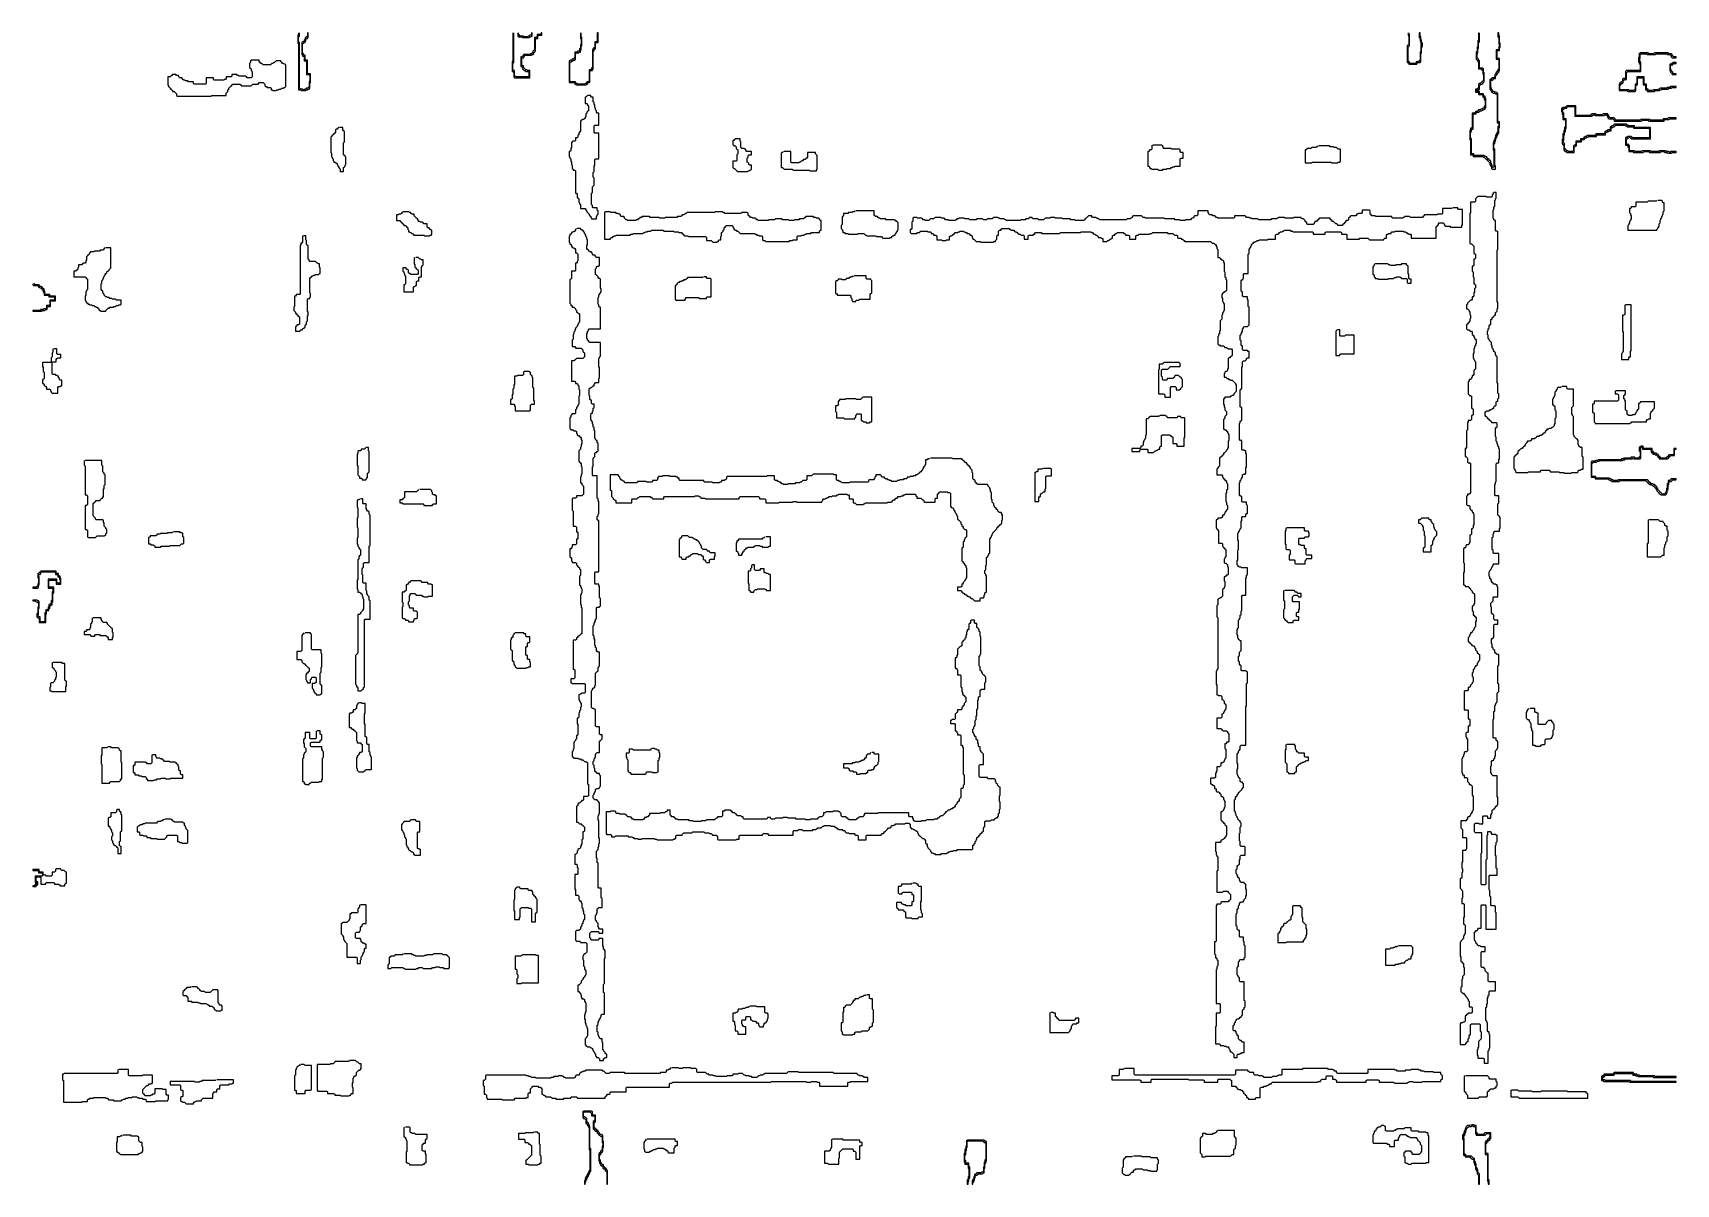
# Model space of a CAD drawing. Header units: metres. Extents: x 0 to 1024, y 124 to 841.
import ezdxf

# ---------------------------------------------------------------- set-up
doc = ezdxf.new("R2010")
doc.units = ezdxf.units.M
doc.layers.add('CURB', color=7, linetype='Continuous')

msp = doc.modelspace()

# ---------------------------------------------------------------- linework, layer by layer
at = {"layer": 'CURB', "lineweight": 25}
for points in [[(165.5, 841), (165.5, 840.5), (165.5, 840), (165, 839.5), (165, 839), (165, 838.5), (165, 838), (165, 837.5), (165, 837), (165, 836.5), (165, 836), (165, 835.5), (165, 835), (165, 834.5), (165.5, 834), (165.5, 833.5), (165.5, 833), (165.5, 832.5), (165.5, 832), (165.5, 831.5), (165.5, 831), (165.5, 830.5), (165.5, 830), (165.5, 829.5), (165.5, 829), (165.5, 828.5), (165.5, 828), (165.5, 827.5), (165.5, 827), (165.5, 826.5), (165.5, 826), (165.5, 825.5), (165.5, 825), (165.5, 824.5), (165.5, 824), (165.5, 823.5), (165.5, 823), (165.5, 822.5), (165.5, 822), (165.5, 821.5), (165.5, 821), (165.5, 820.5), (165.5, 820), (165.5, 819.5), (165.5, 819), (165.5, 818.5), (165.5, 818), (165.5, 817.5), (165.5, 817), (165.5, 816.5), (165.5, 816), (165.5, 815.5), (165.5, 815), (165.5, 814.5), (165.5, 814), (165.5, 813.5), (165.5, 813), (165.5, 812.5), (165.5, 812), (165.5, 811.5), (165.5, 811), (165.5, 810.5), (165.5, 810), (165.5, 809.5), (165.5, 809), (165.5, 808.5), (165.5, 808), (165.5, 807.5), (165.5, 807), (165.5, 806.5), (165.5, 806), (165.5, 805.5), (166, 805.5), (166.5, 805.5), (167, 805.5), (167.5, 805), (168, 805), (168.5, 805), (169, 805), (169.5, 805), (170, 805), (170.5, 805.5), (171, 805.5), (171.5, 806), (172, 806), (172.5, 806.5), (172.5, 807), (172.5, 807.5), (172.5, 808), (172.5, 808.5), (172.5, 809), (172.5, 809.5), (173, 810), (173, 810.5), (173, 811), (173, 811.5), (173, 812), (173, 812.5), (173, 813), (173, 813.5), (173, 814), (173, 814.5), (173, 815), (173, 815.5), (172.5, 815.5), (172, 815.5), (171.5, 815.5), (171, 816), (171, 816.5), (171, 817), (171, 817.5), (171, 818), (171, 818.5), (171, 819), (171, 819.5), (171, 820), (171, 820.5), (171, 821), (171, 821.5), (171, 822), (171, 822.5), (171, 823), (171, 823.5), (171, 824), (170.5, 824), (170, 824), (169.5, 824.5), (169.5, 825), (169.5, 825.5), (169.5, 826), (169.5, 826.5), (169.5, 827), (169, 827), (168.5, 827.5), (168.5, 828), (168, 828.5), (168, 829), (168, 829.5), (168, 830), (168, 830.5), (168, 831), (168, 831.5), (168, 832), (168, 832.5), (168, 833), (168, 833.5), (168, 834), (168.5, 834.5), (169, 835), (169.5, 835), (169.5, 835.5), (170, 836), (170, 836.5), (170, 837), (170.5, 837.5), (171, 837.5), (171.5, 838), (171.5, 838.5), (171.5, 839), (171.5, 839.5), (171.5, 840), (171.5, 840.5), (171.5, 841), (171, 841), (171, 840.5), (171, 840), (171, 839.5), (171, 839), (170.5, 838.5), (170, 838), (169.5, 838), (169.5, 837.5), (169.5, 837), (169, 836.5), (169, 836), (168.5, 835.5), (168, 835.5), (167.5, 835), (167.5, 834.5), (167.5, 834), (167.5, 833.5), (167.5, 833), (167.5, 832.5), (167.5, 832), (167.5, 831.5), (167.5, 831), (167.5, 830.5), (167.5, 830), (167.5, 829.5), (167.5, 829), (167.5, 828.5), (167.5, 828), (167.5, 827.5), (168, 827), (168, 826.5), (168.5, 826.5), (169, 826), (169, 825.5), (169, 825), (169, 824.5), (169, 824), (169, 823.5), (169.5, 823.5), (170, 823.5), (170.5, 823), (170.5, 822.5), (170.5, 822), (170.5, 821.5), (170.5, 821), (170.5, 820.5), (170.5, 820), (170.5, 819.5), (170.5, 819), (170.5, 818.5), (170.5, 818), (170.5, 817.5), (170.5, 817), (170.5, 816.5), (170.5, 816), (170.5, 815.5), (170.5, 815), (171, 815), (171.5, 815), (172, 815), (172.5, 814.5), (172.5, 814), (172.5, 813.5), (172.5, 813), (172.5, 812.5), (172.5, 812), (172.5, 811.5), (172.5, 811), (172, 810.5), (172, 810), (172, 809.5), (172, 809), (172, 808.5), (172, 808), (172, 807.5), (171.5, 807), (171, 806.5), (170.5, 806.5), (170, 806), (169.5, 806), (169, 805.5), (168.5, 805.5), (168, 806), (167.5, 806), (167, 806), (166.5, 806), (166, 806.5), (166, 807), (166, 807.5), (166, 808), (166, 808.5), (166, 809), (166, 809.5), (166, 810), (166, 810.5), (166, 811), (166, 811.5), (166, 812), (166, 812.5), (166, 813), (166, 813.5), (166, 814), (166, 814.5), (166, 815), (166, 815.5), (166, 816), (166, 816.5), (166, 817), (166, 817.5), (166, 818), (166, 818.5), (166, 819), (166, 819.5), (166, 820), (166, 820.5), (166, 821), (166, 821.5), (166, 822), (166, 822.5), (166, 823), (166, 823.5), (166, 824), (166, 824.5), (166, 825), (166, 825.5), (166, 826), (166, 826.5), (166, 827), (166, 827.5), (166, 828), (166, 828.5), (166, 829), (166, 829.5), (166, 830), (166, 830.5), (166, 831), (166, 831.5), (166, 832), (166, 832.5), (166, 833), (166, 833.5), (166, 834), (166, 834.5), (166, 835), (165.5, 835.5), (165.5, 836), (165.5, 836.5), (165.5, 837), (165.5, 837.5), (165.5, 838), (165.5, 838.5), (166, 839), (166, 839.5), (166, 840), (166, 840.5), (166, 841)], [(299, 841), (299, 840.5), (299, 840), (299, 839.5), (299, 839), (299, 838.5), (299, 838), (299, 837.5), (299, 837), (299, 836.5), (299, 836), (299, 835.5), (299, 835), (299, 834.5), (299, 834), (299, 833.5), (299, 833), (299, 832.5), (299, 832), (299, 831.5), (299, 831), (299, 830.5), (299, 830), (299, 829.5), (299, 829), (299, 828.5), (299, 828), (299, 827.5), (299, 827), (299, 826.5), (299, 826), (299, 825.5), (299, 825), (299, 824.5), (299, 824), (299, 823.5), (298.5, 823), (298.5, 822.5), (298.5, 822), (298.5, 821.5), (298.5, 821), (298.5, 820.5), (298.5, 820), (298.5, 819.5), (298.5, 819), (298.5, 818.5), (298.5, 818), (298.5, 817.5), (298.5, 817), (299, 817), (299.5, 816.5), (299.5, 816), (299.5, 815.5), (299.5, 815), (299.5, 814.5), (299.5, 814), (299.5, 813.5), (300, 813), (300.5, 813), (301, 813), (301.5, 813), (302, 813), (302.5, 813), (303, 813), (303.5, 813), (304, 813), (304.5, 813), (305, 813), (305.5, 813), (306, 813), (306.5, 813), (307, 813), (307.5, 813), (308, 813), (308.5, 813), (309, 813), (309.5, 813), (309.5, 813.5), (309.5, 814), (309.5, 814.5), (309.5, 815), (309.5, 815.5), (309.5, 816), (309.5, 816.5), (309.5, 817), (309.5, 817.5), (309, 817.5), (308.5, 817.5), (308, 817.5), (307.5, 818), (307, 818), (306.5, 818.5), (306, 819), (305.5, 819.5), (305.5, 820), (305.5, 820.5), (305, 820.5), (304.5, 821), (304.5, 821.5), (304.5, 822), (304.5, 822.5), (304.5, 823), (304.5, 823.5), (304.5, 824), (304.5, 824.5), (304.5, 825), (305, 825.5), (305.5, 825.5), (306, 826), (306, 826.5), (306.5, 827), (307, 827), (307.5, 827), (308, 827), (308.5, 827), (309, 827), (309.5, 827), (310, 827), (310.5, 827), (311, 827.5), (311.5, 827.5), (312, 828), (312, 828.5), (312.5, 829), (313, 829.5), (313, 830), (313, 830.5), (313, 831), (313, 831.5), (313, 832), (313, 832.5), (313, 833), (313, 833.5), (313, 834), (313, 834.5), (313, 835), (313, 835.5), (313, 836), (313, 836.5), (313, 837), (313.5, 837.5), (314, 837.5), (314.5, 837.5), (314.5, 838), (314.5, 838.5), (314.5, 839), (315, 839.5), (315.5, 839.5), (316, 839.5), (316.5, 839.5), (317, 839.5), (317, 840), (317, 840.5), (317, 841), (316.5, 841), (316.5, 840.5), (316, 840), (315.5, 840), (315, 840), (314.5, 840), (314, 840), (314, 839.5), (314, 839), (314, 838.5), (313.5, 838), (313, 838), (312.5, 838), (312.5, 837.5), (312.5, 837), (312.5, 836.5), (312.5, 836), (312.5, 835.5), (312.5, 835), (312.5, 834.5), (312.5, 834), (312.5, 833.5), (312.5, 833), (312.5, 832.5), (312.5, 832), (312.5, 831.5), (312.5, 831), (312.5, 830.5), (312, 830), (311.5, 829.5), (311.5, 829), (311, 828.5), (310.5, 828), (310, 828), (309.5, 827.5), (309, 827.5), (308.5, 827.5), (308, 827.5), (307.5, 827.5), (307, 827.5), (306.5, 827.5), (306, 827.5), (305.5, 827.5), (305.5, 827), (305, 826.5), (304.5, 826), (304, 826), (304, 825.5), (304, 825), (304, 824.5), (304, 824), (304, 823.5), (304, 823), (304, 822.5), (304, 822), (304, 821.5), (304, 821), (304, 820.5), (304, 820), (304.5, 820), (305, 819.5), (305, 819), (305, 818.5), (305.5, 818), (306, 817.5), (306.5, 817.5), (307, 817), (307.5, 817), (308, 817), (308.5, 817), (309, 816.5), (309, 816), (309, 815.5), (309, 815), (309, 814.5), (309, 814), (308.5, 813.5), (308, 813.5), (307.5, 813.5), (307, 813.5), (306.5, 813.5), (306, 813.5), (305.5, 813.5), (305, 813.5), (304.5, 813.5), (304, 813.5), (303.5, 813.5), (303, 813.5), (302.5, 813.5), (302, 813.5), (301.5, 813.5), (301, 813.5), (300.5, 814), (300, 814.5), (300, 815), (300, 815.5), (300, 816), (300, 816.5), (300, 817), (300, 817.5), (299.5, 817.5), (299, 818), (299, 818.5), (299, 819), (299, 819.5), (299, 820), (299, 820.5), (299, 821), (299, 821.5), (299, 822), (299.5, 822.5), (299.5, 823), (299.5, 823.5), (299.5, 824), (299.5, 824.5), (299.5, 825), (299.5, 825.5), (299.5, 826), (299.5, 826.5), (299.5, 827), (299.5, 827.5), (299.5, 828), (299.5, 828.5), (299.5, 829), (299.5, 829.5), (299.5, 830), (299.5, 830.5), (299.5, 831), (299.5, 831.5), (299.5, 832), (299.5, 832.5), (299.5, 833), (299.5, 833.5), (299.5, 834), (299.5, 834.5), (299.5, 835), (299.5, 835.5), (299.5, 836), (299.5, 836.5), (299.5, 837), (299.5, 837.5), (299.5, 838), (299.5, 838.5), (299.5, 839), (299.5, 839.5), (299.5, 840), (299.5, 840.5), (299.5, 841)], [(302, 841), (302, 840.5), (302, 840), (302, 839.5), (302, 839), (302.5, 838.5), (303, 838.5), (303.5, 838.5), (304, 838.5), (304.5, 838.5), (305, 838), (305.5, 838), (306, 838), (306.5, 838), (307, 838), (307.5, 838), (308, 838), (308.5, 838), (309, 838), (309.5, 838.5), (310, 838.5), (310.5, 839), (311, 839), (311, 839.5), (311, 840), (311, 840.5), (311, 841), (310.5, 841), (310.5, 840.5), (310.5, 840), (310, 839.5), (309.5, 839.5), (309, 839), (308.5, 839), (308, 838.5), (307.5, 838.5), (307, 838.5), (306.5, 838.5), (306, 838.5), (305.5, 839), (305, 839), (304.5, 839), (304, 839), (303.5, 839), (303, 839.5), (302.5, 840), (302.5, 840.5), (302.5, 841)], [(341, 841), (341, 840.5), (341, 840), (341, 839.5), (341, 839), (341, 838.5), (341, 838), (341, 837.5), (341.5, 837), (341.5, 836.5), (341.5, 836), (341.5, 835.5), (341.5, 835), (341.5, 834.5), (341.5, 834), (341, 833.5), (341, 833), (341, 832.5), (341, 832), (341, 831.5), (340.5, 831), (340.5, 830.5), (340.5, 830), (340, 829.5), (339.5, 829.5), (339, 829), (338.5, 829), (338, 829), (337.5, 829), (337.5, 828.5), (337.5, 828), (337.5, 827.5), (337.5, 827), (337.5, 826.5), (337.5, 826), (337.5, 825.5), (337, 825), (336.5, 824.5), (336, 824.5), (335.5, 824), (335, 824), (334.5, 823.5), (334, 823.5), (334, 823), (334, 822.5), (334, 822), (334, 821.5), (334, 821), (334, 820.5), (334, 820), (334, 819.5), (334, 819), (334, 818.5), (334, 818), (334, 817.5), (334, 817), (334, 816.5), (334, 816), (334, 815.5), (334, 815), (334, 814.5), (334, 814), (334, 813.5), (334, 813), (334, 812.5), (334, 812), (334, 811.5), (334, 811), (334, 810.5), (334, 810), (334.5, 810), (335, 810), (335.5, 810), (336, 810), (336.5, 810), (337, 810), (337.5, 809.5), (337.5, 809), (338, 809), (338.5, 808.5), (339, 808.5), (339.5, 808.5), (340, 808.5), (340.5, 808.5), (341, 808.5), (341.5, 808.5), (342, 808.5), (342.5, 808.5), (343, 808.5), (343.5, 808.5), (344, 808.5), (344.5, 808.5), (345, 809), (345.5, 809), (345.5, 809.5), (346, 810), (346.5, 810), (347, 810), (347, 810.5), (347, 811), (347, 811.5), (347, 812), (347, 812.5), (347, 813), (347, 813.5), (347, 814), (347, 814.5), (347, 815), (347, 815.5), (347, 816), (347, 816.5), (347, 817), (347.5, 817.5), (348, 817.5), (348.5, 817.5), (348.5, 818), (349, 818.5), (349, 819), (349, 819.5), (349, 820), (349, 820.5), (349, 821), (349, 821.5), (349, 822), (349, 822.5), (349, 823), (349, 823.5), (349, 824), (349, 824.5), (349, 825), (349, 825.5), (349, 826), (349, 826.5), (349, 827), (349, 827.5), (349, 828), (349, 828.5), (349, 829), (349, 829.5), (349.5, 830), (349.5, 830.5), (350, 831), (350.5, 831), (350.5, 831.5), (350.5, 832), (350.5, 832.5), (350.5, 833), (350.5, 833.5), (350.5, 834), (350.5, 834.5), (351, 835), (351.5, 835), (352, 835), (352, 835.5), (352, 836), (352, 836.5), (352, 837), (352, 837.5), (352, 838), (352, 838.5), (352, 839), (352, 839.5), (352, 840), (352, 840.5), (352, 841), (351.5, 841), (351.5, 840.5), (351.5, 840), (351.5, 839.5), (351.5, 839), (351.5, 838.5), (351.5, 838), (351.5, 837.5), (351.5, 837), (351.5, 836.5), (351.5, 836), (351, 835.5), (350.5, 835.5), (350, 835.5), (350, 835), (350, 834.5), (350, 834), (350, 833.5), (350, 833), (350, 832.5), (350, 832), (349.5, 831.5), (349, 831.5), (349, 831), (348.5, 830.5), (348.5, 830), (348.5, 829.5), (348.5, 829), (348.5, 828.5), (348.5, 828), (348.5, 827.5), (348.5, 827), (348.5, 826.5), (348.5, 826), (348.5, 825.5), (348.5, 825), (348.5, 824.5), (348.5, 824), (348.5, 823.5), (348.5, 823), (348.5, 822.5), (348.5, 822), (348.5, 821.5), (348.5, 821), (348.5, 820.5), (348.5, 820), (348.5, 819.5), (348, 819), (348, 818.5), (347.5, 818), (347, 818), (346.5, 818), (346.5, 817.5), (346.5, 817), (346.5, 816.5), (346.5, 816), (346.5, 815.5), (346.5, 815), (346.5, 814.5), (346.5, 814), (346.5, 813.5), (346.5, 813), (346.5, 812.5), (346.5, 812), (346.5, 811.5), (346.5, 811), (346, 810.5), (345.5, 810.5), (345, 810.5), (345, 810), (344.5, 809.5), (344, 809.5), (343.5, 809), (343, 809), (342.5, 809), (342, 809), (341.5, 809), (341, 809), (340.5, 809), (340, 809), (339.5, 809), (339, 809.5), (338.5, 809.5), (338, 810), (338, 810.5), (337.5, 810.5), (337, 810.5), (336.5, 810.5), (336, 810.5), (335.5, 810.5), (335, 810.5), (334.5, 811), (334.5, 811.5), (334.5, 812), (334.5, 812.5), (334.5, 813), (334.5, 813.5), (334.5, 814), (334.5, 814.5), (334.5, 815), (334.5, 815.5), (334.5, 816), (334.5, 816.5), (334.5, 817), (334.5, 817.5), (334.5, 818), (334.5, 818.5), (334.5, 819), (334.5, 819.5), (334.5, 820), (334.5, 820.5), (334.5, 821), (334.5, 821.5), (334.5, 822), (334.5, 822.5), (335, 823), (335.5, 823), (336, 823.5), (336.5, 823.5), (337, 824), (337.5, 824), (338, 824.5), (338, 825), (338, 825.5), (338, 826), (338, 826.5), (338, 827), (338, 827.5), (338, 828), (338.5, 828.5), (339, 828.5), (339.5, 828.5), (340, 828.5), (340.5, 829), (341, 829), (341, 829.5), (341, 830), (341.5, 830.5), (341.5, 831), (341.5, 831.5), (341.5, 832), (341.5, 832.5), (342, 833), (342, 833.5), (342, 834), (342, 834.5), (342, 835), (342, 835.5), (342, 836), (342, 836.5), (342, 837), (342, 837.5), (342, 838), (341.5, 838.5), (341.5, 839), (341.5, 839.5), (341.5, 840), (341.5, 840.5), (341.5, 841)], [(856.5, 841), (856.5, 840.5), (856.5, 840), (856.5, 839.5), (857, 839), (857, 838.5), (857, 838), (857, 837.5), (857, 837), (857, 836.5), (857, 836), (857, 835.5), (857, 835), (857, 834.5), (857, 834), (856.5, 833.5), (856, 833), (856, 832.5), (856, 832), (856, 831.5), (856, 831), (856, 830.5), (856, 830), (856, 829.5), (856, 829), (856, 828.5), (856, 828), (856, 827.5), (856, 827), (856, 826.5), (856, 826), (856, 825.5), (856, 825), (856, 824.5), (856, 824), (856, 823.5), (856, 823), (856, 822.5), (856.5, 822.5), (857, 822), (857, 821.5), (857.5, 821.5), (858, 821.5), (858.5, 821.5), (859, 821.5), (859.5, 821.5), (860, 821.5), (860.5, 821.5), (861, 821.5), (861.5, 821.5), (862, 821.5), (862, 822), (862.5, 822.5), (863, 822.5), (863.5, 822.5), (864, 822.5), (864.5, 823), (864.5, 823.5), (864.5, 824), (864.5, 824.5), (864.5, 825), (864.5, 825.5), (864.5, 826), (864.5, 826.5), (864.5, 827), (864.5, 827.5), (864.5, 828), (865, 828.5), (865, 829), (865, 829.5), (865, 830), (865, 830.5), (865, 831), (865, 831.5), (865, 832), (865.5, 832.5), (865.5, 833), (865.5, 833.5), (865.5, 834), (865.5, 834.5), (865, 835), (865, 835.5), (865, 836), (865, 836.5), (864.5, 837), (864.5, 837.5), (864.5, 838), (864.5, 838.5), (864, 839), (864, 839.5), (864, 840), (864, 840.5), (864, 841), (863.5, 841), (863.5, 840.5), (863.5, 840), (863.5, 839.5), (863.5, 839), (863.5, 838.5), (863.5, 838), (864, 837.5), (864, 837), (864, 836.5), (864, 836), (864.5, 835.5), (864.5, 835), (864.5, 834.5), (864.5, 834), (865, 833.5), (864.5, 833), (864.5, 832.5), (864.5, 832), (864.5, 831.5), (864.5, 831), (864.5, 830.5), (864.5, 830), (864.5, 829.5), (864, 829), (864, 828.5), (864, 828), (864, 827.5), (864, 827), (864, 826.5), (864, 826), (864, 825.5), (864, 825), (864, 824.5), (864, 824), (863.5, 823.5), (863, 823), (862.5, 823), (862, 823), (861.5, 823), (861.5, 822.5), (861, 822), (860.5, 822), (860, 822), (859.5, 822), (859, 822), (858.5, 822), (858, 822), (857.5, 822.5), (857.5, 823), (857, 823), (856.5, 823.5), (856.5, 824), (856.5, 824.5), (856.5, 825), (856.5, 825.5), (856.5, 826), (856.5, 826.5), (856.5, 827), (856.5, 827.5), (856.5, 828), (856.5, 828.5), (856.5, 829), (856.5, 829.5), (856.5, 830), (856.5, 830.5), (856.5, 831), (856.5, 831.5), (856.5, 832), (857, 832.5), (857.5, 833), (857.5, 833.5), (857.5, 834), (857.5, 834.5), (857.5, 835), (857.5, 835.5), (857.5, 836), (857.5, 836.5), (857.5, 837), (857.5, 837.5), (857.5, 838), (857.5, 838.5), (857.5, 839), (857.5, 839.5), (857.5, 840), (857, 840.5), (857, 841)], [(900.5, 841), (900.5, 840.5), (900.5, 840), (900.5, 839.5), (900.5, 839), (900.5, 838.5), (900.5, 838), (900.5, 837.5), (900.5, 837), (900.5, 836.5), (900, 836), (900, 835.5), (900, 835), (900, 834.5), (900, 834), (900, 833.5), (900, 833), (900, 832.5), (899.5, 832), (899.5, 831.5), (899.5, 831), (899.5, 830.5), (899.5, 830), (899.5, 829.5), (899, 829), (899, 828.5), (899, 828), (899, 827.5), (899, 827), (899, 826.5), (899, 826), (899, 825.5), (899, 825), (899, 824.5), (899.5, 824), (900, 823.5), (900, 823), (900.5, 822.5), (900.5, 822), (900.5, 821.5), (900.5, 821), (900.5, 820.5), (900.5, 820), (900.5, 819.5), (900.5, 819), (900.5, 818.5), (901, 818.5), (901.5, 818.5), (902, 818.5), (902.5, 818), (903, 817.5), (903, 817), (903, 816.5), (903, 816), (903, 815.5), (903.5, 815), (903.5, 814.5), (903.5, 814), (903.5, 813.5), (903.5, 813), (903.5, 812.5), (903.5, 812), (903.5, 811.5), (903, 811), (902.5, 810.5), (902, 810), (901.5, 809.5), (901, 809.5), (900.5, 809), (900.5, 808.5), (900.5, 808), (900.5, 807.5), (900.5, 807), (900, 806.5), (899.5, 806), (899, 806), (898.5, 806), (898.5, 805.5), (898.5, 805), (898.5, 804.5), (898.5, 804), (899, 804), (899.5, 804), (900, 804), (900.5, 803.5), (900.5, 803), (900.5, 802.5), (901, 802.5), (901.5, 802.5), (902, 802.5), (902.5, 802.5), (903, 802), (903, 801.5), (903, 801), (903.5, 801), (904, 800.5), (904, 800), (904, 799.5), (904.5, 799), (904.5, 798.5), (904.5, 798), (904.5, 797.5), (904.5, 797), (904.5, 796.5), (904.5, 796), (904.5, 795.5), (904, 795), (904, 794.5), (903.5, 794), (903, 794), (902.5, 793.5), (902, 793.5), (901.5, 793), (901, 793), (900.5, 793), (900, 792.5), (899.5, 792), (899, 792), (898.5, 792), (898.5, 791.5), (898, 791), (897.5, 791), (897, 791), (896.5, 791), (896.5, 790.5), (896.5, 790), (896.5, 789.5), (896.5, 789), (896.5, 788.5), (896.5, 788), (896.5, 787.5), (896.5, 787), (896.5, 786.5), (896.5, 786), (896.5, 785.5), (896.5, 785), (896.5, 784.5), (896.5, 784), (896.5, 783.5), (896.5, 783), (896.5, 782.5), (896.5, 782), (896, 781.5), (895.5, 781.5), (895.5, 781), (895.5, 780.5), (895, 780), (895, 779.5), (895, 779), (895, 778.5), (895, 778), (895, 777.5), (895, 777), (895, 776.5), (895, 776), (895, 775.5), (895, 775), (895, 774.5), (895.5, 774), (895.5, 773.5), (895.5, 773), (895.5, 772.5), (895.5, 772), (895.5, 771.5), (895.5, 771), (895.5, 770.5), (895.5, 770), (895.5, 769.5), (895.5, 769), (895.5, 768.5), (895.5, 768), (895.5, 767.5), (895.5, 767), (895.5, 766.5), (895.5, 766), (895.5, 765.5), (895.5, 765), (896, 765), (896.5, 765), (897, 764.5), (897, 764), (897.5, 764), (898, 764), (898.5, 764), (899, 764), (899.5, 764), (900, 764), (900.5, 764), (901, 764), (901.5, 764), (902, 764), (902.5, 764), (903, 764), (903.5, 763.5), (904, 763.5), (904.5, 763), (905, 762.5), (905.5, 762), (906, 761.5), (906.5, 761), (907, 760.5), (907.5, 760), (907.5, 759.5), (907.5, 759), (908, 758.5), (908, 758), (908.5, 757.5), (908.5, 757), (908.5, 756.5), (909, 756), (909.5, 756), (910, 756), (910.5, 756), (911, 756), (911, 756.5), (911, 757), (911, 757.5), (911, 758), (910.5, 758.5), (910.5, 759), (910.5, 759.5), (910.5, 760), (910.5, 760.5), (910.5, 761), (910.5, 761.5), (910.5, 762), (910.5, 762.5), (910.5, 763), (910.5, 763.5), (910.5, 764), (910.5, 764.5), (910.5, 765), (910.5, 765.5), (910.5, 766), (910.5, 766.5), (910.5, 767), (910.5, 767.5), (910.5, 768), (910.5, 768.5), (910, 769), (910, 769.5), (910, 770), (910, 770.5), (910, 771), (910, 771.5), (910.5, 772), (910.5, 772.5), (910.5, 773), (911, 773.5), (911, 774), (911, 774.5), (911.5, 775), (911.5, 775.5), (911.5, 776), (912, 776.5), (912, 777), (912.5, 777.5), (912.5, 778), (913, 778.5), (913, 779), (913, 779.5), (913, 780), (913, 780.5), (913, 781), (913, 781.5), (913.5, 782), (913.5, 782.5), (913.5, 783), (913.5, 783.5), (913.5, 784), (913.5, 784.5), (913.5, 785), (913.5, 785.5), (913, 785.5), (912.5, 786), (912.5, 786.5), (912.5, 787), (912.5, 787.5), (912.5, 788), (912.5, 788.5), (912.5, 789), (912.5, 789.5), (912.5, 790), (912.5, 790.5), (912.5, 791), (912.5, 791.5), (912.5, 792), (912.5, 792.5), (912.5, 793), (912.5, 793.5), (912.5, 794), (912.5, 794.5), (912.5, 795), (912.5, 795.5), (912.5, 796), (912.5, 796.5), (912.5, 797), (912.5, 797.5), (912.5, 798), (912.5, 798.5), (912.5, 799), (912.5, 799.5), (912.5, 800), (912.5, 800.5), (912.5, 801), (912.5, 801.5), (912.5, 802), (912.5, 802.5), (912.5, 803), (912.5, 803.5), (912, 803.5), (911.5, 804), (911, 804), (910.5, 804), (910, 804.5), (909.5, 804.5), (909, 805), (909, 805.5), (908.5, 806), (908.5, 806.5), (908, 807), (908, 807.5), (908, 808), (908, 808.5), (908, 809), (908, 809.5), (908, 810), (908, 810.5), (908, 811), (908.5, 811.5), (909, 811.5), (909.5, 812), (910, 812.5), (910.5, 812.5), (911, 812.5), (911, 813), (911, 813.5), (911, 814), (911.5, 814.5), (912, 815), (912, 815.5), (912.5, 816), (913, 816.5), (913, 817), (913.5, 817.5), (913.5, 818), (913.5, 818.5), (913.5, 819), (913.5, 819.5), (913.5, 820), (913.5, 820.5), (913.5, 821), (913.5, 821.5), (913.5, 822), (913.5, 822.5), (913.5, 823), (913.5, 823.5), (913.5, 824), (913.5, 824.5), (913.5, 825), (913, 825), (912.5, 825), (912, 825.5), (912, 826), (912, 826.5), (912, 827), (912, 827.5), (912, 828), (912, 828.5), (912, 829), (912, 829.5), (912.5, 830), (913, 830), (913.5, 830), (913.5, 830.5), (913.5, 831), (913.5, 831.5), (914, 832), (914, 832.5), (914, 833), (914, 833.5), (914, 834), (914, 834.5), (913.5, 835), (913.5, 835.5), (913.5, 836), (913.5, 836.5), (913.5, 837), (913.5, 837.5), (913.5, 838), (913.5, 838.5), (913.5, 839), (913, 839.5), (913, 840), (913, 840.5), (913, 841), (912.5, 841), (912.5, 840.5), (912.5, 840), (912.5, 839.5), (912.5, 839), (912.5, 838.5), (913, 838), (913, 837.5), (913, 837), (913, 836.5), (913, 836), (913, 835.5), (913, 835), (913, 834.5), (913, 834), (913.5, 833.5), (913.5, 833), (913, 832.5), (913, 832), (913, 831.5), (913, 831), (912.5, 830.5), (912, 830.5), (911.5, 830.5), (911.5, 830), (911.5, 829.5), (911.5, 829), (911.5, 828.5), (911.5, 828), (911.5, 827.5), (911.5, 827), (911.5, 826.5), (911.5, 826), (911.5, 825.5), (911.5, 825), (911.5, 824.5), (912, 824.5), (912.5, 824.5), (913, 824), (913, 823.5), (913, 823), (913, 822.5), (913, 822), (913, 821.5), (913, 821), (913, 820.5), (913, 820), (913, 819.5), (913, 819), (913, 818.5), (912.5, 818), (912.5, 817.5), (912, 817), (911.5, 816.5), (911.5, 816), (911, 815.5), (910.5, 815), (910.5, 814.5), (910.5, 814), (910.5, 813.5), (910, 813), (909.5, 813), (909, 813), (908.5, 812.5), (908, 812), (907.5, 812), (907.5, 811.5), (907.5, 811), (907.5, 810.5), (907.5, 810), (907.5, 809.5), (907.5, 809), (907.5, 808.5), (907.5, 808), (907.5, 807.5), (907.5, 807), (907.5, 806.5), (907.5, 806), (908, 805.5), (908, 805), (908.5, 804.5), (908.5, 804), (909, 804), (909.5, 803.5), (910, 803.5), (910.5, 803.5), (911, 803), (911.5, 803), (912, 802.5), (912, 802), (912, 801.5), (912, 801), (912, 800.5), (912, 800), (912, 799.5), (912, 799), (912, 798.5), (912, 798), (912, 797.5), (912, 797), (912, 796.5), (912, 796), (912, 795.5), (912, 795), (912, 794.5), (912, 794), (912, 793.5), (912, 793), (912, 792.5), (912, 792), (912, 791.5), (912, 791), (912, 790.5), (912, 790), (912, 789.5), (912, 789), (912, 788.5), (912, 788), (912, 787.5), (912, 787), (912, 786.5), (912, 786), (912, 785.5), (912, 785), (912.5, 785), (913, 784.5), (913, 784), (913, 783.5), (913, 783), (912.5, 782.5), (912.5, 782), (912.5, 781.5), (912.5, 781), (912.5, 780.5), (912.5, 780), (912.5, 779.5), (912, 779), (912, 778.5), (911.5, 778), (911.5, 777.5), (911, 777), (911, 776.5), (911, 776), (910.5, 775.5), (910.5, 775), (910.5, 774.5), (910, 774), (910, 773.5), (910, 773), (909.5, 772.5), (909.5, 772), (909.5, 771.5), (909.5, 771), (909.5, 770.5), (909.5, 770), (909.5, 769.5), (909.5, 769), (909.5, 768.5), (909.5, 768), (910, 767.5), (910, 767), (910, 766.5), (910, 766), (910, 765.5), (910, 765), (910, 764.5), (910, 764), (910, 763.5), (910, 763), (910, 762.5), (910, 762), (910, 761.5), (910, 761), (910, 760.5), (910, 760), (910, 759.5), (910, 759), (910, 758.5), (910, 758), (910, 757.5), (909.5, 757), (909, 757.5), (909, 758), (909, 758.5), (908.5, 759), (908.5, 759.5), (908, 760), (908, 760.5), (908, 761), (907.5, 761.5), (907, 762), (906.5, 762.5), (906, 763), (905.5, 763.5), (905, 764), (904.5, 764), (904, 764.5), (903.5, 764.5), (903, 764.5), (902.5, 764.5), (902, 764.5), (901.5, 764.5), (901, 764.5), (900.5, 764.5), (900, 764.5), (899.5, 764.5), (899, 764.5), (898.5, 764.5), (898, 764.5), (897.5, 765), (897.5, 765.5), (897, 765.5), (896.5, 765.5), (896, 766), (896, 766.5), (896, 767), (896, 767.5), (896, 768), (896, 768.5), (896, 769), (896, 769.5), (896, 770), (896, 770.5), (896, 771), (896, 771.5), (896, 772), (896, 772.5), (896, 773), (896, 773.5), (896, 774), (896, 774.5), (896, 775), (895.5, 775.5), (895.5, 776), (895.5, 776.5), (895.5, 777), (895.5, 777.5), (895.5, 778), (895.5, 778.5), (895.5, 779), (896, 779.5), (896, 780), (896, 780.5), (896.5, 781), (897, 781), (897, 781.5), (897, 782), (897, 782.5), (897, 783), (897, 783.5), (897, 784), (897, 784.5), (897, 785), (897, 785.5), (897, 786), (897, 786.5), (897, 787), (897, 787.5), (897, 788), (897, 788.5), (897, 789), (897, 789.5), (897, 790), (897.5, 790.5), (898, 790.5), (898.5, 790.5), (899, 790.5), (899, 791), (899.5, 791.5), (900, 791.5), (900.5, 791.5), (901, 792), (901.5, 792.5), (902, 792.5), (902.5, 792.5), (903, 793), (903.5, 793), (904, 793.5), (904.5, 793.5), (904.5, 794), (905, 794.5), (905, 795), (905, 795.5), (905, 796), (905, 796.5), (905, 797), (905, 797.5), (905, 798), (905, 798.5), (905, 799), (905, 799.5), (905, 800), (904.5, 800.5), (904.5, 801), (904.5, 801.5), (904, 801.5), (903.5, 802), (903.5, 802.5), (903.5, 803), (903, 803), (902.5, 803), (902, 803), (901.5, 803), (901, 803.5), (901, 804), (901, 804.5), (900.5, 804.5), (900, 804.5), (899.5, 804.5), (899, 805), (899.5, 805.5), (900, 805.5), (900.5, 805.5), (901, 806), (901, 806.5), (901, 807), (901, 807.5), (901, 808), (901.5, 808.5), (902, 809), (902.5, 809), (903, 809.5), (903.5, 810), (904, 810.5), (904, 811), (904, 811.5), (904, 812), (904, 812.5), (904, 813), (904, 813.5), (904, 814), (904, 814.5), (904, 815), (904, 815.5), (904, 816), (903.5, 816.5), (903.5, 817), (903.5, 817.5), (903.5, 818), (903.5, 818.5), (903, 819), (902.5, 819), (902, 819), (901.5, 819), (901, 819.5), (901, 820), (901, 820.5), (901, 821), (901, 821.5), (901, 822), (901, 822.5), (901, 823), (901, 823.5), (900.5, 824), (900.5, 824.5), (900, 825), (899.5, 825.5), (899.5, 826), (899.5, 826.5), (899.5, 827), (899.5, 827.5), (899.5, 828), (900, 828.5), (900, 829), (900, 829.5), (900, 830), (900, 830.5), (900, 831), (900.5, 831.5), (900.5, 832), (900.5, 832.5), (900.5, 833), (900.5, 833.5), (900.5, 834), (900.5, 834.5), (900.5, 835), (901, 835.5), (901, 836), (901, 836.5), (901, 837), (901, 837.5), (901, 838), (901, 838.5), (901, 839), (901, 839.5), (901, 840), (901, 840.5), (901, 841)], [(135.5, 824), (135.5, 823.5), (135.5, 823), (135.5, 822.5), (135, 822), (135, 821.5), (135, 821), (135, 820.5), (135, 820), (135, 819.5), (135.5, 819), (136, 818.5), (136, 818), (136, 817.5), (136.5, 817), (136.5, 816.5), (136.5, 816), (136.5, 815.5), (136.5, 815), (136.5, 814.5), (136.5, 814), (136.5, 813.5), (136, 813), (135.5, 813), (135, 813), (134.5, 813), (134, 813), (133.5, 813), (133, 813.5), (132.5, 814), (132, 814), (131.5, 814), (131, 814), (130.5, 814), (130, 814), (129.5, 814), (129, 814), (128.5, 814), (128, 814.5), (127.5, 814.5), (127, 815), (126.5, 815), (126, 815), (125.5, 815), (125, 815), (124.5, 815), (124, 815), (124, 814.5), (124, 814), (123.5, 813.5), (123, 813.5), (122.5, 813.5), (122, 813.5), (121.5, 813.5), (121, 813.5), (120.5, 813.5), (120.5, 813), (120.5, 812.5), (120, 812), (119.5, 812), (119, 811.5), (118.5, 811.5), (118, 811.5), (117.5, 811.5), (117, 811.5), (116.5, 811.5), (116, 811.5), (115.5, 811.5), (115, 811.5), (114.5, 811.5), (114, 811.5), (113.5, 811.5), (113, 811.5), (112.5, 812), (112.5, 812.5), (112.5, 813), (112, 813), (111.5, 813), (111, 813), (110.5, 813), (110, 813), (109.5, 813), (109, 813), (108.5, 813), (108, 813), (108, 812.5), (108, 812), (108, 811.5), (108, 811), (108, 810.5), (108, 810), (108, 809.5), (107.5, 809), (107, 809), (106.5, 809), (106, 809), (105.5, 809), (105, 809), (104.5, 809), (104, 809), (103.5, 809), (103, 809), (102.5, 809), (102, 809), (101.5, 809), (101, 809), (100.5, 809), (100, 809.5), (100, 810), (100, 810.5), (99.5, 810.5), (99, 810.5), (98.5, 810.5), (98, 810.5), (97.5, 810.5), (97, 810.5), (96.5, 811), (96, 811), (95.5, 811), (95, 811), (94.5, 811.5), (94, 811.5), (93.5, 812), (93, 812.5), (93, 813), (92.5, 813), (92, 813), (91.5, 813), (91, 813.5), (91, 814), (90.5, 814.5), (90, 814.5), (89.5, 814.5), (89, 815), (88.5, 815), (88, 815), (87.5, 815), (87, 815), (86.5, 814.5), (86, 814), (85.5, 813.5), (85, 813.5), (84.5, 813.5), (84, 813.5), (84, 813), (84, 812.5), (84, 812), (84, 811.5), (84, 811), (84, 810.5), (84, 810), (84, 809.5), (84, 809), (84, 808.5), (84.5, 808), (84.5, 807.5), (85, 807), (85.5, 806.5), (86, 806), (86.5, 805.5), (87, 805), (87, 804.5), (87.5, 804.5), (88, 804.5), (88.5, 804), (89, 803.5), (89.5, 803), (89.5, 802.5), (89.5, 802), (90, 801.5), (90.5, 801.5), (91, 801.5), (91.5, 801.5), (92, 801.5), (92.5, 801.5), (93, 801.5), (93.5, 801.5), (94, 801.5), (94.5, 801.5), (95, 801.5), (95.5, 801.5), (96, 801.5), (96.5, 801.5), (97, 801.5), (97.5, 801.5), (98, 801.5), (98.5, 801.5), (99, 801.5), (99.5, 801.5), (100, 801.5), (100.5, 801.5), (101, 801.5), (101.5, 801.5), (102, 801.5), (102.5, 801.5), (103, 801.5), (103.5, 801.5), (104, 801.5), (104.5, 801.5), (105, 801.5), (105.5, 801.5), (106, 801.5), (106.5, 801.5), (107, 801.5), (107.5, 801.5), (108, 801.5), (108.5, 801.5), (109, 801.5), (109.5, 801.5), (110, 801.5), (110.5, 801.5), (111, 801.5), (111.5, 802), (112, 802), (112.5, 802), (113, 802), (113.5, 802), (114, 802), (114.5, 802), (115, 802), (115.5, 802), (116, 802), (116.5, 802), (117, 802), (117.5, 802), (118, 802), (118.5, 802), (119, 802), (119.5, 802), (120, 802), (120.5, 802), (120.5, 802.5), (120.5, 803), (120.5, 803.5), (121, 804), (121.5, 804.5), (121.5, 805), (121.5, 805.5), (122, 806), (122, 806.5), (122.5, 807), (123, 807.5), (123.5, 808), (124, 808), (124, 808.5), (124.5, 809), (125, 809), (125.5, 809), (126, 809), (126.5, 809), (127, 809), (127.5, 809), (128, 809), (128.5, 809), (129, 809), (129.5, 808.5), (130, 808), (130.5, 808), (131, 808), (131.5, 808), (132, 808), (132.5, 808), (133, 808), (133.5, 808), (134, 808), (134.5, 808), (135, 808), (135.5, 808), (136, 808), (136.5, 808.5), (137, 809), (137.5, 809), (138, 809), (138.5, 809), (139, 809), (139.5, 809), (140, 809), (140.5, 809), (140.5, 809.5), (141, 810), (141.5, 810), (142, 810), (142.5, 810), (143, 810), (143.5, 810), (144, 809.5), (144.5, 809), (144.5, 808.5), (144.5, 808), (145, 807.5), (145.5, 807.5), (146, 807), (146.5, 807), (147, 807), (147.5, 807), (148, 807), (148.5, 806.5), (148.5, 806), (148.5, 805.5), (149, 805.5), (149.5, 805), (150, 805), (150.5, 805), (151, 805), (151.5, 805), (152, 805.5), (152.5, 805.5), (153, 805.5), (153.5, 806), (154, 806), (154.5, 806), (155, 806.5), (155.5, 806.5), (156, 806.5), (156.5, 807), (157, 807), (157.5, 807.5), (157.5, 808), (157.5, 808.5), (157.5, 809), (157.5, 809.5), (157.5, 810), (157.5, 810.5), (157.5, 811), (157.5, 811.5), (157.5, 812), (157.5, 812.5), (157.5, 813), (157.5, 813.5), (157.5, 814), (157.5, 814.5), (157.5, 815), (157.5, 815.5), (157.5, 816), (157.5, 816.5), (157.5, 817), (157.5, 817.5), (157.5, 818), (157.5, 818.5), (157.5, 819), (157.5, 819.5), (157.5, 820), (157.5, 820.5), (157.5, 821), (157, 821.5), (156.5, 821.5), (156, 822), (155.5, 822), (155, 822.5), (154.5, 823), (154.5, 823.5), (154, 823.5), (153.5, 823.5), (153, 823.5), (152.5, 823.5), (152, 823.5), (151.5, 823.5), (151, 823), (150.5, 822.5), (150, 822.5), (149.5, 822), (149, 822), (148.5, 821.5), (148, 821), (147.5, 821), (147, 821), (146.5, 821), (146, 821), (145.5, 821), (145, 821), (144.5, 821), (144, 821), (143.5, 821), (143, 821.5), (142.5, 822), (142, 822), (141.5, 822.5), (141, 823), (141, 823.5), (141, 824), (140.5, 824), (140, 824), (139.5, 824), (139, 824), (138.5, 824), (138, 824), (137.5, 824), (137, 824), (136.5, 824), (136, 824)], [(1000.5, 828.5), (1000.5, 828), (1000.5, 827.5), (1000.5, 827), (1000.5, 826.5), (1000.5, 826), (1000, 825.5), (1000, 825), (1000, 824.5), (1000, 824), (1000, 823.5), (1000, 823), (1000.5, 822.5), (1000.5, 822), (1001, 821.5), (1001, 821), (1001, 820.5), (1001, 820), (1001, 819.5), (1001, 819), (1001, 818.5), (1001, 818), (1000.5, 817.5), (1000, 817.5), (999.5, 817.5), (999, 817.5), (998.5, 817.5), (998, 817.5), (997.5, 817.5), (997, 817.5), (996.5, 817.5), (996, 817.5), (995.5, 817.5), (995, 817.5), (994.5, 817.5), (994, 817.5), (993.5, 817.5), (993, 817.5), (992.5, 817.5), (992, 817), (992, 816.5), (992, 816), (992, 815.5), (992, 815), (992, 814.5), (992, 814), (992, 813.5), (992, 813), (991.5, 812.5), (991, 812.5), (990.5, 812.5), (990, 812), (990, 811.5), (990, 811), (989.5, 810.5), (989, 810), (988.5, 810), (988.5, 809.5), (988, 809), (988, 808.5), (988, 808), (988, 807.5), (988, 807), (988, 806.5), (988, 806), (988, 805.5), (988, 805), (988.5, 805), (989, 805), (989.5, 805), (990, 805), (990.5, 805), (991, 805), (991.5, 805), (992, 805), (992.5, 805), (993, 805), (993.5, 804.5), (994, 804.5), (994.5, 804.5), (995, 804.5), (995.5, 804.5), (996, 804.5), (996.5, 804.5), (997, 804.5), (997.5, 804.5), (998, 804.5), (998.5, 805), (998.5, 805.5), (998.5, 806), (998.5, 806.5), (998.5, 807), (998.5, 807.5), (998.5, 808), (999, 808.5), (999.5, 808.5), (999.5, 809), (999.5, 809.5), (999.5, 810), (999.5, 810.5), (999.5, 811), (999.5, 811.5), (999.5, 812), (999.5, 812.5), (1000, 813), (1000.5, 813), (1001, 813), (1001.5, 813), (1002, 813), (1002.5, 813), (1003, 812.5), (1003, 812), (1003, 811.5), (1003, 811), (1003, 810.5), (1003, 810), (1003, 809.5), (1003, 809), (1003, 808.5), (1003.5, 808.5), (1004, 808.5), (1004.5, 808), (1004.5, 807.5), (1004.5, 807), (1004.5, 806.5), (1004.5, 806), (1004.5, 805.5), (1005, 805.5), (1005.5, 805), (1005.5, 804.5), (1006, 804.5), (1006.5, 804.5), (1007, 804.5), (1007.5, 804.5), (1008, 804.5), (1008.5, 804.5), (1009, 804.5), (1009.5, 804.5), (1010, 804.5), (1010.5, 805), (1011, 805), (1011.5, 805), (1012, 805), (1012.5, 805), (1013, 805), (1013.5, 805.5), (1014, 805.5), (1014.5, 806), (1015, 806), (1015.5, 806), (1016, 806), (1016.5, 806), (1017, 806), (1017.5, 806), (1018, 806), (1018.5, 806), (1019, 806.5), (1019.5, 806.5), (1020, 806.5), (1020.5, 806.5), (1021, 807), (1021.5, 807), (1022, 807), (1022.5, 807), (1023, 807), (1023.5, 807), (1023.5, 807.5), (1023, 807.5), (1022.5, 807.5), (1022, 807.5), (1021.5, 807.5), (1021, 807.5), (1020.5, 807.5), (1020, 807.5), (1019.5, 807), (1019, 807), (1018.5, 807), (1018, 807), (1017.5, 806.5), (1017, 806.5), (1016.5, 806.5), (1016, 806.5), (1015.5, 806.5), (1015, 806.5), (1014.5, 806.5), (1014, 806.5), (1013.5, 806.5), (1013, 806), (1012.5, 806), (1012, 805.5), (1011.5, 805.5), (1011, 805.5), (1010.5, 805.5), (1010, 805.5), (1009.5, 805.5), (1009, 805), (1008.5, 805), (1008, 805), (1007.5, 805), (1007, 805), (1006.5, 805), (1006, 805.5), (1006, 806), (1005.5, 806), (1005, 806.5), (1005, 807), (1005, 807.5), (1005, 808), (1005, 808.5), (1005, 809), (1004.5, 809), (1004, 809), (1003.5, 809.5), (1003.5, 810), (1003.5, 810.5), (1003.5, 811), (1003.5, 811.5), (1003.5, 812), (1003.5, 812.5), (1003.5, 813), (1003.5, 813.5), (1003, 813.5), (1002.5, 813.5), (1002, 813.5), (1001.5, 813.5), (1001, 813.5), (1000.5, 813.5), (1000, 813.5), (999.5, 813.5), (999, 813.5), (999, 813), (999, 812.5), (999, 812), (999, 811.5), (999, 811), (999, 810.5), (999, 810), (999, 809.5), (998.5, 809), (998, 809), (998, 808.5), (998, 808), (998, 807.5), (998, 807), (998, 806.5), (998, 806), (997.5, 805.5), (997, 805), (996.5, 805), (996, 805), (995.5, 805), (995, 805), (994.5, 805), (994, 805.5), (993.5, 805.5), (993, 805.5), (992.5, 805.5), (992, 805.5), (991.5, 805.5), (991, 805.5), (990.5, 805.5), (990, 805.5), (989.5, 805.5), (989, 805.5), (988.5, 806), (988.5, 806.5), (988.5, 807), (988.5, 807.5), (988.5, 808), (989, 808.5), (989, 809), (989.5, 809.5), (990, 809.5), (990.5, 810), (990.5, 810.5), (990.5, 811), (991, 811.5), (991.5, 812), (992, 812), (992.5, 812), (992.5, 812.5), (992.5, 813), (992.5, 813.5), (992.5, 814), (992.5, 814.5), (992.5, 815), (992.5, 815.5), (992.5, 816), (993, 816.5), (993.5, 817), (994, 817), (994.5, 817), (995, 817), (995.5, 817), (996, 817), (996.5, 817), (997, 817), (997.5, 817), (998, 817), (998.5, 817), (999, 817), (999.5, 817), (1000, 817), (1000.5, 817), (1001, 817), (1001.5, 817), (1001.5, 817.5), (1001.5, 818), (1001.5, 818.5), (1001.5, 819), (1001.5, 819.5), (1001.5, 820), (1001.5, 820.5), (1001.5, 821), (1001.5, 821.5), (1001.5, 822), (1001.5, 822.5), (1001, 823), (1001, 823.5), (1000.5, 824), (1000.5, 824.5), (1001, 825), (1001, 825.5), (1001, 826), (1001, 826.5), (1001, 827), (1001, 827.5), (1001.5, 828), (1002, 828), (1002.5, 828), (1003, 828), (1003.5, 828), (1004, 828), (1004.5, 828), (1005, 828), (1005.5, 827.5), (1006, 827.5), (1006.5, 827.5), (1007, 827.5), (1007.5, 827.5), (1008, 827.5), (1008.5, 827.5), (1009, 827.5), (1009.5, 827.5), (1010, 827.5), (1010.5, 827.5), (1011, 828), (1011.5, 828), (1012, 828), (1012.5, 828), (1013, 828), (1013.5, 828), (1014, 828), (1014.5, 828), (1015, 828), (1015.5, 828), (1016, 828), (1016.5, 828), (1017, 828), (1017.5, 828), (1018, 827.5), (1018.5, 827.5), (1019, 827.5), (1019.5, 827.5), (1020, 827), (1020.5, 826.5), (1020.5, 826), (1021, 825.5), (1021.5, 825.5), (1022, 825.5), (1022.5, 825.5), (1023, 825.5), (1023.5, 825.5), (1023.5, 826), (1023, 826), (1022.5, 826), (1022, 826), (1021.5, 826.5), (1021, 827), (1021, 827.5), (1020.5, 828), (1020, 828), (1019.5, 828), (1019, 828), (1018.5, 828.5), (1018, 828.5), (1017.5, 828.5), (1017, 828.5), (1016.5, 828.5), (1016, 828.5), (1015.5, 828.5), (1015, 828.5), (1014.5, 828.5), (1014, 828.5), (1013.5, 828.5), (1013, 828.5), (1012.5, 828.5), (1012, 828.5), (1011.5, 828.5), (1011, 828.5), (1010.5, 828.5), (1010, 828.5), (1009.5, 828), (1009, 828), (1008.5, 828), (1008, 828), (1007.5, 828), (1007, 828), (1006.5, 828), (1006, 828.5), (1005.5, 828.5), (1005, 828.5), (1004.5, 828.5), (1004, 828.5), (1003.5, 828.5), (1003, 828.5), (1002.5, 828.5), (1002, 828.5), (1001.5, 828.5), (1001, 828.5)], [(1021, 822.5), (1021, 822), (1020.5, 821.5), (1020, 821.5), (1019.5, 821.5), (1019.5, 821), (1019.5, 820.5), (1019.5, 820), (1019.5, 819.5), (1019.5, 819), (1019.5, 818.5), (1019.5, 818), (1019.5, 817.5), (1020, 817), (1020, 816.5), (1020.5, 816), (1021, 815.5), (1021, 815), (1021.5, 815), (1022, 815), (1022.5, 815), (1023, 815), (1023.5, 815), (1023.5, 815.5), (1023, 815.5), (1022.5, 815.5), (1022, 815.5), (1021.5, 816), (1021.5, 816.5), (1021, 817), (1020.5, 817.5), (1020.5, 818), (1020, 818.5), (1020, 819), (1020, 819.5), (1020, 820), (1020, 820.5), (1020.5, 821), (1021, 821), (1021.5, 821), (1021.5, 821.5), (1022, 822), (1022.5, 822), (1023, 822), (1023.5, 822), (1023.5, 822.5), (1023, 822.5), (1022.5, 822.5), (1022, 822.5), (1021.5, 822.5)], [(345, 802), (345, 801.5), (344.5, 801), (344, 801), (344, 800.5), (344, 800), (344, 799.5), (344, 799), (344, 798.5), (344, 798), (344, 797.5), (344, 797), (344.5, 797), (345, 797), (345.5, 796.5), (345.5, 796), (346, 795.5), (346, 795), (346, 794.5), (346, 794), (346, 793.5), (346, 793), (346, 792.5), (345.5, 792), (345, 791.5), (345, 791), (344.5, 790.5), (344.5, 790), (344.5, 789.5), (344.5, 789), (344, 788.5), (344, 788), (343.5, 787.5), (343, 787), (342.5, 787), (342, 786.5), (341.5, 786.5), (341, 786), (341, 785.5), (341, 785), (341, 784.5), (341, 784), (341, 783.5), (341, 783), (341, 782.5), (341, 782), (341, 781.5), (341, 781), (341, 780.5), (341, 780), (341, 779.5), (340.5, 779), (340, 778.5), (340, 778), (340, 777.5), (339.5, 777), (339.5, 776.5), (339.5, 776), (339, 775.5), (338.5, 775.5), (338, 775.5), (338, 775), (338, 774.5), (338, 774), (337.5, 773.5), (337, 773.5), (336.5, 773.5), (336, 773), (335.5, 772.5), (335.5, 772), (335.5, 771.5), (335.5, 771), (335.5, 770.5), (335.5, 770), (335.5, 769.5), (335, 769), (335, 768.5), (335, 768), (335, 767.5), (334.5, 767), (334, 767), (334, 766.5), (334, 766), (334, 765.5), (334, 765), (334, 764.5), (334, 764), (334.5, 763.5), (334.5, 763), (335, 762.5), (335, 762), (335, 761.5), (335, 761), (335.5, 760.5), (335.5, 760), (335.5, 759.5), (335.5, 759), (336, 758.5), (336, 758), (336, 757.5), (336, 757), (336, 756.5), (336.5, 756), (336.5, 755.5), (337, 755.5), (337.5, 755.5), (338, 755), (338, 754.5), (338, 754), (338, 753.5), (338, 753), (338, 752.5), (338, 752), (338, 751.5), (338, 751), (338, 750.5), (338, 750), (338, 749.5), (338, 749), (338, 748.5), (338, 748), (338, 747.5), (338, 747), (338, 746.5), (338, 746), (338, 745.5), (338, 745), (338, 744.5), (338, 744), (338, 743.5), (338, 743), (338, 742.5), (338, 742), (338, 741.5), (338, 741), (338.5, 741), (339, 740.5), (339, 740), (339, 739.5), (339, 739), (339, 738.5), (339.5, 738), (340, 737.5), (340, 737), (340, 736.5), (340, 736), (340, 735.5), (340.5, 735), (340.5, 734.5), (341, 734), (341, 733.5), (341, 733), (341, 732.5), (341, 732), (341, 731.5), (341.5, 731.5), (342, 731.5), (342.5, 731.5), (343, 731.5), (343.5, 731.5), (344, 731.5), (344.5, 731), (344.5, 730.5), (345, 730), (345, 729.5), (345.5, 729), (346, 728.5), (346.5, 728), (346.5, 727.5), (347, 727), (347.5, 726.5), (347.5, 726), (348, 725.5), (348, 725), (348.5, 725), (349, 725), (349.5, 725), (350, 725), (350.5, 725), (351, 725), (351, 725.5), (351, 726), (351, 726.5), (351.5, 727), (351.5, 727.5), (352, 728), (352, 728.5), (352, 729), (352, 729.5), (352, 730), (351.5, 730.5), (351.5, 731), (351.5, 731.5), (351.5, 732), (351, 732), (350.5, 732), (350, 732), (349.5, 732), (349, 732), (348.5, 732.5), (348.5, 733), (348.5, 733.5), (348, 734), (348, 734.5), (348, 735), (348, 735.5), (348, 736), (348, 736.5), (348, 737), (348, 737.5), (348, 738), (348, 738.5), (348, 739), (348, 739.5), (348, 740), (348, 740.5), (348, 741), (348.5, 741.5), (348.5, 742), (348.5, 742.5), (348.5, 743), (348.5, 743.5), (348.5, 744), (348.5, 744.5), (348.5, 745), (349, 745.5), (349.5, 746), (349.5, 746.5), (349.5, 747), (349.5, 747.5), (349.5, 748), (349.5, 748.5), (349.5, 749), (349.5, 749.5), (349.5, 750), (349.5, 750.5), (349, 751), (349, 751.5), (349, 752), (349, 752.5), (349, 753), (349, 753.5), (349, 754), (349.5, 754.5), (349.5, 755), (349.5, 755.5), (349.5, 756), (349.5, 756.5), (349.5, 757), (349.5, 757.5), (349.5, 758), (350, 758.5), (350, 759), (350, 759.5), (350, 760), (350, 760.5), (350, 761), (350, 761.5), (350, 762), (350.5, 762.5), (351, 762.5), (351.5, 762.5), (352, 762.5), (352.5, 762.5), (352.5, 763), (352.5, 763.5), (352.5, 764), (352.5, 764.5), (352.5, 765), (352.5, 765.5), (352.5, 766), (352.5, 766.5), (352.5, 767), (352.5, 767.5), (352.5, 768), (352.5, 768.5), (352.5, 769), (352.5, 769.5), (352.5, 770), (352.5, 770.5), (352.5, 771), (352.5, 771.5), (352.5, 772), (352.5, 772.5), (352.5, 773), (352.5, 773.5), (352.5, 774), (352.5, 774.5), (352.5, 775), (352.5, 775.5), (352.5, 776), (352.5, 776.5), (352.5, 777), (352.5, 777.5), (352.5, 778), (352.5, 778.5), (352, 778.5), (351.5, 778.5), (351, 778.5), (350.5, 778.5), (350, 778.5), (349.5, 779), (349.5, 779.5), (349.5, 780), (349.5, 780.5), (349.5, 781), (349.5, 781.5), (349.5, 782), (349.5, 782.5), (349.5, 783), (350, 783.5), (350.5, 783.5), (351, 783.5), (351.5, 783.5), (352, 783.5), (352.5, 783.5), (352.5, 784), (352.5, 784.5), (352.5, 785), (352.5, 785.5), (352.5, 786), (352.5, 786.5), (352.5, 787), (352.5, 787.5), (352.5, 788), (352.5, 788.5), (352.5, 789), (352.5, 789.5), (352.5, 790), (352.5, 790.5), (352.5, 791), (352, 791), (351.5, 791), (351, 791.5), (351, 792), (351, 792.5), (350.5, 793), (350.5, 793.5), (350.5, 794), (350, 794.5), (350, 795), (350, 795.5), (350, 796), (349.5, 796.5), (349.5, 797), (349.5, 797.5), (349, 798), (349, 798.5), (349, 799), (349, 799.5), (349, 800), (349, 800.5), (349, 801), (348.5, 801), (348, 801), (347.5, 801.5), (347.5, 802), (347, 802), (346.5, 802), (346, 802), (345.5, 802)], [(955, 795.5), (955, 795), (954.5, 794.5), (954, 794.5), (953.5, 794.5), (953, 794.5), (952.5, 794), (952, 794), (952, 793.5), (952, 793), (952, 792.5), (952, 792), (952.5, 791.5), (952.5, 791), (952.5, 790.5), (953, 790), (953, 789.5), (953, 789), (953, 788.5), (953, 788), (953, 787.5), (953, 787), (953.5, 787), (954, 787), (954.5, 786.5), (954.5, 786), (954.5, 785.5), (954.5, 785), (954.5, 784.5), (954.5, 784), (954.5, 783.5), (954.5, 783), (954.5, 782.5), (954, 782), (954, 781.5), (954, 781), (954, 780.5), (953.5, 780), (953.5, 779.5), (953.5, 779), (953.5, 778.5), (953, 778), (953, 777.5), (953, 777), (953, 776.5), (953, 776), (953, 775.5), (953, 775), (952.5, 774.5), (952.5, 774), (952.5, 773.5), (952.5, 773), (952.5, 772.5), (952.5, 772), (953, 771.5), (953.5, 771), (953.5, 770.5), (953.5, 770), (953.5, 769.5), (953.5, 769), (953.5, 768.5), (953.5, 768), (954, 767.5), (954.5, 767), (955, 767), (955.5, 766.5), (956, 766.5), (956.5, 766.5), (957, 766.5), (957.5, 766.5), (958, 766.5), (958.5, 766.5), (959, 766.5), (959.5, 766.5), (960, 766.5), (960, 767), (960, 767.5), (960, 768), (960, 768.5), (960, 769), (960, 769.5), (960.5, 770), (961, 770.5), (961.5, 770.5), (961.5, 771), (961.5, 771.5), (961.5, 772), (961.5, 772.5), (962, 773), (962.5, 773), (963, 773), (963.5, 773), (964, 773), (964.5, 773), (964.5, 773.5), (964.5, 774), (965, 774.5), (965.5, 774.5), (966, 774.5), (966.5, 774.5), (966.5, 775), (967, 775.5), (967.5, 775.5), (968, 776), (968.5, 776), (969, 776.5), (969.5, 776.5), (970, 776.5), (970.5, 776.5), (971, 776.5), (971.5, 776.5), (972, 776.5), (972.5, 776.5), (973, 776.5), (973.5, 776.5), (974, 776.5), (974, 777), (974.5, 777.5), (975, 777.5), (975.5, 777.5), (976, 777.5), (976.5, 777.5), (977, 777.5), (977.5, 777.5), (978, 777.5), (978.5, 777.5), (979, 777.5), (979.5, 777.5), (979.5, 778), (979.5, 778.5), (980, 779), (980.5, 779), (981, 779.5), (981.5, 779.5), (982, 780), (982.5, 780), (983, 780), (983, 780.5), (983, 781), (983, 781.5), (983.5, 782), (984, 782), (984.5, 782.5), (985, 782.5), (985.5, 783), (986, 783.5), (986.5, 783.5), (987, 783.5), (987.5, 783.5), (988, 783.5), (988.5, 783.5), (989, 783.5), (989.5, 783.5), (990, 783.5), (990.5, 783.5), (991, 783.5), (991.5, 783.5), (992, 783), (992.5, 783), (993, 782.5), (993.5, 782.5), (994, 782.5), (994.5, 782.5), (995, 782.5), (995.5, 782.5), (996, 782.5), (996.5, 782.5), (997, 782), (997, 781.5), (997.5, 781.5), (998, 781.5), (998.5, 781.5), (999, 781.5), (999.5, 781.5), (1000, 781.5), (1000.5, 781.5), (1001, 781.5), (1001.5, 781.5), (1002, 781.5), (1002.5, 781.5), (1003, 781.5), (1003.5, 781.5), (1004, 781.5), (1004.5, 781.5), (1005, 781.5), (1005.5, 781.5), (1006, 781.5), (1006.5, 781.5), (1007, 781), (1007, 780.5), (1007, 780), (1007, 779.5), (1007, 779), (1007, 778.5), (1007, 778), (1007, 777.5), (1007, 777), (1007, 776.5), (1007, 776), (1006.5, 775.5), (1006, 775.5), (1005.5, 775.5), (1005, 775.5), (1004.5, 775.5), (1004, 775.5), (1003.5, 775.5), (1003, 775.5), (1002.5, 775.5), (1002, 775.5), (1001.5, 775.5), (1001, 775.5), (1000.5, 775.5), (1000, 775.5), (999.5, 775.5), (999, 775.5), (998.5, 775.5), (998, 775.5), (997.5, 775.5), (997, 775.5), (996.5, 775.5), (996, 776), (995.5, 776.5), (995, 776.5), (994.5, 776.5), (994, 776.5), (993.5, 776.5), (993, 776), (992.5, 776), (992, 775.5), (992, 775), (992, 774.5), (992, 774), (992, 773.5), (992, 773), (992, 772.5), (992, 772), (992, 771.5), (992, 771), (992.5, 771), (993, 771), (993.5, 770.5), (993.5, 770), (994, 769.5), (994, 769), (994, 768.5), (994, 768), (994, 767.5), (994, 767), (994.5, 767), (995, 767), (995.5, 767), (996, 767), (996.5, 767), (997, 766.5), (997.5, 766.5), (998, 766.5), (998.5, 766.5), (999, 766.5), (999.5, 766.5), (1000, 766.5), (1000.5, 766.5), (1001, 766.5), (1001.5, 766.5), (1002, 766.5), (1002.5, 766.5), (1003, 766.5), (1003.5, 767), (1004, 767), (1004.5, 767), (1005, 767), (1005.5, 767), (1006, 767), (1006.5, 767), (1007, 766.5), (1007.5, 766.5), (1008, 766.5), (1008.5, 766.5), (1009, 766.5), (1009.5, 766.5), (1010, 766.5), (1010.5, 766.5), (1011, 766.5), (1011.5, 766.5), (1012, 766.5), (1012.5, 766.5), (1013, 766.5), (1013.5, 766.5), (1014, 767), (1014.5, 767), (1015, 767), (1015.5, 767), (1016, 767), (1016.5, 766.5), (1017, 766.5), (1017.5, 766.5), (1018, 766.5), (1018.5, 766), (1019, 766), (1019.5, 766), (1020, 766), (1020.5, 766), (1021, 766.5), (1021.5, 766.5), (1022, 766.5), (1022.5, 766.5), (1023, 766.5), (1023.5, 766.5), (1023.5, 767), (1023, 767), (1022.5, 767), (1022, 767), (1021.5, 767), (1021, 767), (1020.5, 767), (1020, 767), (1019.5, 766.5), (1019, 767), (1018.5, 767), (1018, 767), (1017.5, 767), (1017, 767.5), (1016.5, 767.5), (1016, 767.5), (1015.5, 767.5), (1015, 767.5), (1014.5, 767.5), (1014, 767.5), (1013.5, 767.5), (1013, 767.5), (1012.5, 767), (1012, 767), (1011.5, 767), (1011, 767), (1010.5, 767), (1010, 767), (1009.5, 767), (1009, 767), (1008.5, 767), (1008, 767), (1007.5, 767.5), (1007, 767.5), (1006.5, 767.5), (1006, 767.5), (1005.5, 767.5), (1005, 767.5), (1004.5, 767.5), (1004, 767.5), (1003.5, 767.5), (1003, 767.5), (1002.5, 767.5), (1002, 767), (1001.5, 767), (1001, 767), (1000.5, 767), (1000, 767), (999.5, 767), (999, 767), (998.5, 767), (998, 767), (997.5, 767.5), (997, 767.5), (996.5, 767.5), (996, 767.5), (995.5, 767.5), (995, 767.5), (994.5, 768), (994.5, 768.5), (994.5, 769), (994.5, 769.5), (994.5, 770), (994.5, 770.5), (994, 771), (994, 771.5), (993.5, 771.5), (993, 771.5), (992.5, 772), (992.5, 772.5), (992.5, 773), (992.5, 773.5), (992.5, 774), (992.5, 774.5), (993, 775), (993.5, 775.5), (994, 775.5), (994.5, 776), (995, 775.5), (995.5, 775), (996, 775), (996.5, 775), (997, 775), (997.5, 775), (998, 775), (998.5, 775), (999, 775), (999.5, 775), (1000, 775), (1000.5, 775), (1001, 775), (1001.5, 775), (1002, 775), (1002.5, 775), (1003, 775), (1003.5, 775), (1004, 775), (1004.5, 775), (1005, 775), (1005.5, 775), (1006, 775), (1006.5, 775), (1007, 775), (1007.5, 775), (1007.5, 775.5), (1007.5, 776), (1007.5, 776.5), (1007.5, 777), (1007.5, 777.5), (1007.5, 778), (1007.5, 778.5), (1007.5, 779), (1007.5, 779.5), (1007.5, 780), (1007.5, 780.5), (1007.5, 781), (1007.5, 781.5), (1007.5, 782), (1007, 782), (1006.5, 782), (1006, 782), (1005.5, 782), (1005, 782), (1004.5, 782), (1004, 782), (1003.5, 782), (1003, 782), (1002.5, 782), (1002, 782), (1001.5, 782), (1001, 782), (1000.5, 782), (1000, 782), (999.5, 782), (999, 782), (998.5, 782), (998, 782), (997.5, 782.5), (997.5, 783), (997, 783), (996.5, 783), (996, 783), (995.5, 783), (995, 783), (994.5, 783), (994, 783), (993.5, 783.5), (993, 783.5), (992.5, 784), (992, 784), (991.5, 784), (991, 784), (990.5, 784), (990, 784), (989.5, 784), (989, 784), (988.5, 784), (988, 784), (987.5, 784), (987, 784), (986.5, 784), (986, 784), (985.5, 784), (985, 784), (984.5, 783.5), (984, 783), (983.5, 783), (983, 782.5), (982.5, 782.5), (982.5, 782), (982.5, 781.5), (982.5, 781), (982, 780.5), (981.5, 780.5), (981, 780.5), (980.5, 780), (980, 780), (979.5, 779.5), (979, 779.5), (979, 779), (979, 778.5), (978.5, 778), (978, 778), (977.5, 778), (977, 778), (976.5, 778), (976, 778), (975.5, 778), (975, 778), (974.5, 778), (974, 778), (973.5, 778), (973.5, 777.5), (973, 777), (972.5, 777), (972, 777), (971.5, 777), (971, 777), (970.5, 777), (970, 777), (969.5, 777), (969, 777), (968.5, 777), (968, 777), (967.5, 776.5), (967, 776.5), (966.5, 776), (966, 776), (966, 775.5), (965.5, 775), (965, 775), (964.5, 775), (964, 775), (964, 774.5), (964, 774), (963.5, 773.5), (963, 773.5), (962.5, 773.5), (962, 773.5), (961.5, 773.5), (961, 773.5), (961, 773), (961, 772.5), (961, 772), (961, 771.5), (960.5, 771), (960, 771), (959.5, 770.5), (959.5, 770), (959.5, 769.5), (959.5, 769), (959.5, 768.5), (959.5, 768), (959.5, 767.5), (959, 767), (958.5, 767), (958, 767), (957.5, 767), (957, 767), (956.5, 767), (956, 767.5), (955.5, 767.5), (955, 768), (954.5, 768.5), (954, 769), (954, 769.5), (954, 770), (954, 770.5), (954, 771), (954, 771.5), (954, 772), (953.5, 772.5), (953, 773), (953, 773.5), (953.5, 774), (953.5, 774.5), (953.5, 775), (953.5, 775.5), (953.5, 776), (953.5, 776.5), (953.5, 777), (954, 777.5), (954, 778), (954, 778.5), (954, 779), (954.5, 779.5), (954.5, 780), (954.5, 780.5), (954.5, 781), (955, 781.5), (955, 782), (955, 782.5), (955, 783), (955, 783.5), (955, 784), (955, 784.5), (955, 785), (955, 785.5), (955, 786), (955, 786.5), (955, 787), (955, 787.5), (954.5, 787.5), (954, 787.5), (953.5, 788), (953.5, 788.5), (953.5, 789), (953.5, 789.5), (953.5, 790), (953.5, 790.5), (953.5, 791), (953, 791.5), (953, 792), (953, 792.5), (952.5, 793), (953, 793.5), (953.5, 793.5), (954, 794), (954.5, 794), (955, 794), (955.5, 794), (955.5, 794.5), (956, 795), (956.5, 795), (957, 795), (957.5, 795), (958, 795), (958.5, 795), (959, 795), (959.5, 795), (960, 795), (960.5, 794.5), (960.5, 794), (960.5, 793.5), (960.5, 793), (960.5, 792.5), (960.5, 792), (960.5, 791.5), (960.5, 791), (960.5, 790.5), (960.5, 790), (960.5, 789.5), (960.5, 789), (961, 789), (961.5, 789), (962, 789), (962.5, 789), (963, 789), (963.5, 789), (964, 789), (964.5, 789), (965, 789), (965.5, 789), (966, 789), (966.5, 789), (967, 789), (967.5, 789), (968, 789), (968.5, 789), (969, 789), (969.5, 789), (970, 789), (970.5, 789), (971, 789), (971.5, 789.5), (972, 790), (972.5, 790), (973, 789.5), (973.5, 789.5), (974, 789.5), (974.5, 789.5), (975, 789.5), (975.5, 789.5), (976, 789.5), (976.5, 789.5), (977, 789.5), (977.5, 789.5), (978, 789.5), (978.5, 789.5), (979, 790), (979.5, 790), (980, 790), (980.5, 789.5), (980.5, 789), (981, 788.5), (981, 788), (981.5, 787.5), (982, 787.5), (982.5, 787.5), (983, 787.5), (983.5, 787.5), (984, 787.5), (984.5, 787), (985, 786.5), (985, 786), (985.5, 786), (986, 786), (986.5, 786), (987, 786), (987.5, 786), (988, 786), (988.5, 786), (989, 786), (989.5, 786), (990, 786), (990.5, 786), (991, 786), (991.5, 786), (992, 786), (992.5, 786), (993, 786), (993.5, 786), (994, 786), (994.5, 786), (995, 786), (995.5, 786), (996, 786), (996.5, 786), (997, 786), (997.5, 786), (998, 786), (998.5, 786), (999, 786), (999.5, 786), (1000, 786), (1000.5, 786), (1001, 786), (1001.5, 786), (1002, 786), (1002.5, 786.5), (1003, 786.5), (1003.5, 786.5), (1004, 786.5), (1004.5, 786.5), (1005, 786.5), (1005.5, 786.5), (1006, 786.5), (1006.5, 786), (1007, 786), (1007.5, 786), (1008, 786), (1008.5, 786), (1009, 786), (1009.5, 786), (1010, 786), (1010.5, 786), (1011, 786), (1011.5, 786), (1012, 786), (1012.5, 786), (1013, 786), (1013.5, 786), (1014, 786), (1014.5, 786), (1015, 786), (1015.5, 786), (1016, 786), (1016, 786.5), (1016.5, 787), (1017, 787), (1017.5, 787), (1018, 787), (1018.5, 787), (1019, 787), (1019.5, 787.5), (1020, 787.5), (1020.5, 787.5), (1021, 787.5), (1021.5, 787.5), (1022, 787.5), (1022.5, 787.5), (1023, 787.5), (1023.5, 787.5), (1023.5, 788), (1023, 788), (1022.5, 788), (1022, 788), (1021.5, 788), (1021, 788), (1020.5, 788), (1020, 788), (1019.5, 788), (1019, 788), (1018.5, 788), (1018, 787.5), (1017.5, 787.5), (1017, 787.5), (1016.5, 787.5), (1016, 787.5), (1015.5, 787.5), (1015.5, 787), (1015, 786.5), (1014.5, 786.5), (1014, 786.5), (1013.5, 786.5), (1013, 786.5), (1012.5, 786.5), (1012, 786.5), (1011.5, 786.5), (1011, 786.5), (1010.5, 786.5), (1010, 786.5), (1009.5, 786.5), (1009, 786.5), (1008.5, 786.5), (1008, 786.5), (1007.5, 786.5), (1007, 787), (1006.5, 787), (1006, 787), (1005.5, 787), (1005, 787), (1004.5, 787), (1004, 787), (1003.5, 787), (1003, 787), (1002.5, 787), (1002, 787), (1001.5, 787), (1001, 786.5), (1000.5, 786.5), (1000, 786.5), (999.5, 786.5), (999, 786.5), (998.5, 786.5), (998, 786.5), (997.5, 786.5), (997, 786.5), (996.5, 786.5), (996, 786.5), (995.5, 786.5), (995, 786.5), (994.5, 786.5), (994, 786.5), (993.5, 786.5), (993, 786.5), (992.5, 786.5), (992, 786.5), (991.5, 786.5), (991, 786.5), (990.5, 786.5), (990, 786.5), (989.5, 786.5), (989, 786.5), (988.5, 786.5), (988, 786.5), (987.5, 786.5), (987, 786.5), (986.5, 786.5), (986, 786.5), (985.5, 787), (985.5, 787.5), (985, 788), (984.5, 788), (984, 788), (983.5, 788), (983, 788), (982.5, 788), (982, 788.5), (981.5, 789), (981.5, 789.5), (981, 790), (981, 790.5), (980.5, 790.5), (980, 790.5), (979.5, 790.5), (979, 790.5), (978.5, 790.5), (978, 790.5), (977.5, 790), (977, 790), (976.5, 790), (976, 790), (975.5, 790), (975, 790), (974.5, 790), (974, 790), (973.5, 790.5), (973, 790.5), (972.5, 790.5), (972, 790.5), (971.5, 790.5), (971, 790.5), (970.5, 790), (970, 789.5), (969.5, 789.5), (969, 789.5), (968.5, 789.5), (968, 789.5), (967.5, 789.5), (967, 789.5), (966.5, 789.5), (966, 789.5), (965.5, 789.5), (965, 789.5), (964.5, 789.5), (964, 789.5), (963.5, 789.5), (963, 789.5), (962.5, 789.5), (962, 789.5), (961.5, 789.5), (961, 790), (961, 790.5), (961, 791), (961, 791.5), (961, 792), (961, 792.5), (961, 793), (961, 793.5), (961, 794), (961, 794.5), (961, 795), (961, 795.5), (960.5, 795.5), (960, 795.5), (959.5, 795.5), (959, 795.5), (958.5, 795.5), (958, 795.5), (957.5, 795.5), (957, 795.5), (956.5, 795.5), (956, 795.5), (955.5, 795.5)], [(190.5, 782), (190, 781.5), (189.5, 781), (189, 781), (188.5, 780.5), (188.5, 780), (188.5, 779.5), (188.5, 779), (188, 778.5), (187.5, 778), (187, 777.5), (186.5, 777), (186, 776.5), (185.5, 776), (185.5, 775.5), (185.5, 775), (185.5, 774.5), (185.5, 774), (185.5, 773.5), (185.5, 773), (185.5, 772.5), (185.5, 772), (185.5, 771.5), (185.5, 771), (185.5, 770.5), (185.5, 770), (185.5, 769.5), (185.5, 769), (185.5, 768.5), (185.5, 768), (185.5, 767.5), (185.5, 767), (185.5, 766.5), (186, 766), (186, 765.5), (186, 765), (186, 764.5), (186, 764), (186.5, 763.5), (186.5, 763), (187, 762.5), (187, 762), (187, 761.5), (187.5, 761), (187.5, 760.5), (188, 760.5), (188.5, 760), (189, 760), (189.5, 759.5), (189.5, 759), (190, 758.5), (190, 758), (190.5, 757.5), (190.5, 757), (191, 756.5), (191.5, 756), (191.5, 755.5), (191.5, 755), (191.5, 754.5), (192, 754.5), (192.5, 754.5), (193, 754.5), (193.5, 754.5), (193.5, 755), (193.5, 755.5), (193.5, 756), (193.5, 756.5), (193.5, 757), (194, 757.5), (194.5, 758), (194.5, 758.5), (195, 759), (195, 759.5), (195, 760), (195, 760.5), (195, 761), (195, 761.5), (195, 762), (195, 762.5), (195, 763), (195, 763.5), (194.5, 764), (194.5, 764.5), (194, 764.5), (193.5, 765), (193.5, 765.5), (193.5, 766), (193.5, 766.5), (193.5, 767), (193.5, 767.5), (193.5, 768), (193.5, 768.5), (193.5, 769), (193.5, 769.5), (193.5, 770), (193.5, 770.5), (193.5, 771), (193.5, 771.5), (193.5, 772), (193.5, 772.5), (194, 773), (194, 773.5), (194, 774), (194, 774.5), (194, 775), (194, 775.5), (194, 776), (194, 776.5), (194, 777), (194, 777.5), (194, 778), (194, 778.5), (194, 779), (194, 779.5), (193.5, 780), (193, 780.5), (193, 781), (193, 781.5), (193, 782), (192.5, 782), (192, 782), (191.5, 782), (191, 782)], [(437, 775), (437, 774.5), (436.5, 774), (436, 774), (436, 773.5), (436, 773), (436, 772.5), (436, 772), (436, 771.5), (436.5, 771), (436.5, 770.5), (437, 770.5), (437.5, 770.5), (438, 770), (438, 769.5), (438, 769), (438.5, 768.5), (439, 768), (439, 767.5), (439, 767), (439, 766.5), (439, 766), (439, 765.5), (438.5, 765), (438.5, 764.5), (438.5, 764), (438.5, 763.5), (438.5, 763), (438.5, 762.5), (438.5, 762), (438.5, 761.5), (438, 761), (437.5, 761), (437, 761), (436.5, 761), (436, 761), (436, 760.5), (436, 760), (436, 759.5), (436, 759), (436, 758.5), (436, 758), (436, 757.5), (436, 757), (436.5, 756.5), (437, 756.5), (437.5, 756), (438, 755.5), (438.5, 755), (439, 754.5), (439.5, 754.5), (440, 754.5), (440.5, 754.5), (441, 754.5), (441.5, 754.5), (442, 754.5), (442.5, 754.5), (443, 754.5), (443.5, 754.5), (444, 754.5), (444.5, 754.5), (445, 754.5), (445.5, 755), (446, 755), (446.5, 755.5), (447, 755.5), (447.5, 756), (447.5, 756.5), (447.5, 757), (447.5, 757.5), (447.5, 758), (447.5, 758.5), (447, 758.5), (446.5, 758.5), (446, 759), (446, 759.5), (445.5, 760), (445, 760.5), (445, 761), (445, 761.5), (445, 762), (445, 762.5), (445, 763), (445.5, 763.5), (445.5, 764), (445.5, 764.5), (446, 765), (446.5, 765), (447, 765), (447.5, 765), (447.5, 765.5), (447.5, 766), (447.5, 766.5), (447.5, 767), (447, 767), (446.5, 767), (446, 767), (445.5, 767), (445, 767), (444.5, 767), (444, 767.5), (444, 768), (444, 768.5), (443.5, 768.5), (443, 769), (442.5, 769), (442, 769), (441.5, 769), (441, 769.5), (441, 770), (441, 770.5), (441, 771), (441, 771.5), (441, 772), (441, 772.5), (441, 773), (440.5, 773.5), (440.5, 774), (440.5, 774.5), (440.5, 775), (440, 775), (439.5, 775), (439, 775), (438.5, 775), (438, 775), (437.5, 775)], [(697, 771), (697, 770.5), (697, 770), (697, 769.5), (697, 769), (697, 768.5), (696.5, 768), (696, 768), (695.5, 768), (695.5, 767.5), (695, 767), (694.5, 767), (694.5, 766.5), (694.5, 766), (694.5, 765.5), (694.5, 765), (694.5, 764.5), (694.5, 764), (694.5, 763.5), (694.5, 763), (694.5, 762.5), (694.5, 762), (694.5, 761.5), (694.5, 761), (694.5, 760.5), (694.5, 760), (694.5, 759.5), (694.5, 759), (694.5, 758.5), (694.5, 758), (695, 758), (695.5, 757.5), (695.5, 757), (696, 756.5), (696.5, 756.5), (697, 756), (697.5, 756), (698, 756), (698.5, 756), (699, 756), (699.5, 756), (700, 756), (700.5, 756), (701, 755.5), (701.5, 755.5), (702, 755.5), (702.5, 755.5), (703, 755.5), (703.5, 755.5), (704, 756), (704.5, 756), (705, 756), (705.5, 756), (706, 756), (706.5, 756.5), (707, 756.5), (707.5, 756.5), (708, 756.5), (708.5, 756.5), (709, 757), (709.5, 757), (710, 757.5), (710.5, 757.5), (711, 757.5), (711.5, 758), (712, 758), (712.5, 758), (713, 758), (713.5, 758), (714, 758), (714.5, 758), (714.5, 758.5), (714.5, 759), (714.5, 759.5), (714.5, 760), (714.5, 760.5), (714.5, 761), (714.5, 761.5), (714.5, 762), (714.5, 762.5), (715, 763), (715.5, 763), (716, 763), (716.5, 763), (716.5, 763.5), (716.5, 764), (716.5, 764.5), (716.5, 765), (716.5, 765.5), (716.5, 766), (716.5, 766.5), (716, 766.5), (715.5, 766.5), (715, 766.5), (714.5, 767), (714.5, 767.5), (714.5, 768), (714, 768.5), (713.5, 768.5), (713, 768.5), (712.5, 768.5), (712, 768.5), (711.5, 768.5), (711, 768.5), (710.5, 768.5), (710, 768.5), (709.5, 768.5), (709, 769), (708.5, 769), (708, 769), (707.5, 769), (707, 769), (706.5, 769), (706, 769), (705.5, 769), (705, 769), (704.5, 769), (704, 769.5), (704, 770), (703.5, 770.5), (703, 771), (702.5, 771), (702, 771), (701.5, 771), (701, 771), (700.5, 771), (700, 771), (699.5, 771), (699, 771), (698.5, 771), (698, 771), (697.5, 771)], [(800.5, 770.5), (800, 770), (799.5, 770), (799, 769.5), (798.5, 769.5), (798, 769.5), (797.5, 769.5), (797, 769.5), (796.5, 769.5), (796, 769), (795.5, 769), (795, 769), (794.5, 769), (794, 769), (793.5, 769), (793.5, 768.5), (793, 768), (792.5, 768), (792.5, 767.5), (792.5, 767), (792.5, 766.5), (792.5, 766), (792.5, 765.5), (792.5, 765), (792.5, 764.5), (792.5, 764), (792.5, 763.5), (792.5, 763), (792.5, 762.5), (792.5, 762), (792.5, 761.5), (792.5, 761), (792.5, 760.5), (792.5, 760), (793, 760), (793.5, 760), (794, 760), (794.5, 760), (795, 760), (795.5, 760), (796, 760), (796.5, 760), (797, 760.5), (797.5, 760.5), (798, 760.5), (798.5, 760.5), (799, 760.5), (799.5, 760.5), (800, 760.5), (800.5, 760.5), (801, 760.5), (801.5, 760.5), (802, 760.5), (802.5, 760.5), (803, 760.5), (803.5, 760.5), (804, 760.5), (804.5, 760.5), (805, 760.5), (805.5, 760.5), (806, 760.5), (806.5, 760.5), (807, 760.5), (807.5, 760.5), (808, 760.5), (808.5, 760.5), (809, 760), (809.5, 760), (810, 760), (810.5, 760), (811, 760), (811.5, 760), (812, 760), (812.5, 760), (813, 760.5), (813.5, 760.5), (814, 760.5), (814.5, 761), (814.5, 761.5), (814.5, 762), (814.5, 762.5), (814.5, 763), (814.5, 763.5), (814.5, 764), (814.5, 764.5), (814.5, 765), (814.5, 765.5), (814.5, 766), (814.5, 766.5), (814.5, 767), (814.5, 767.5), (814.5, 768), (814.5, 768.5), (814, 768.5), (813.5, 768.5), (813, 768.5), (812.5, 769), (812, 769.5), (811.5, 769.5), (811, 769.5), (810.5, 769.5), (810, 770), (809.5, 770), (809, 770), (808.5, 770), (808, 770), (807.5, 770.5), (807, 770.5), (806.5, 770.5), (806, 770.5), (805.5, 770.5), (805, 770.5), (804.5, 770.5), (804, 770.5), (803.5, 770.5), (803, 770.5), (802.5, 770.5), (802, 770.5), (801.5, 770.5), (801, 770.5)], [(467.5, 767), (467, 766.5), (466.5, 766.5), (466, 766), (466, 765.5), (466, 765), (466, 764.5), (466, 764), (466, 763.5), (466, 763), (466, 762.5), (466, 762), (466, 761.5), (466, 761), (466, 760.5), (466, 760), (466, 759.5), (466, 759), (466, 758.5), (466, 758), (466, 757.5), (466, 757), (466.5, 757), (467, 757), (467.5, 756.5), (468, 756), (468.5, 756), (469, 756), (469.5, 756), (470, 756), (470.5, 756), (471, 756), (471.5, 756), (472, 756), (472.5, 756), (473, 756), (473.5, 755.5), (474, 755.5), (474.5, 755.5), (475, 755.5), (475.5, 755.5), (476, 755.5), (476.5, 755.5), (477, 755.5), (477.5, 755.5), (478, 755.5), (478.5, 755.5), (479, 755.5), (479.5, 755.5), (480, 755.5), (480.5, 755.5), (481, 755.5), (481.5, 755.5), (482, 755.5), (482.5, 755.5), (483, 755.5), (483.5, 755.5), (484, 755), (484.5, 755), (485, 755), (485.5, 755), (486, 755), (486.5, 755), (487, 755), (487.5, 755), (488, 755), (488, 755.5), (488.5, 756), (488.5, 756.5), (488.5, 757), (488.5, 757.5), (488.5, 758), (488.5, 758.5), (488.5, 759), (488.5, 759.5), (488.5, 760), (488.5, 760.5), (488.5, 761), (488.5, 761.5), (488.5, 762), (488.5, 762.5), (488.5, 763), (488.5, 763.5), (488.5, 764), (488.5, 764.5), (488, 765), (487.5, 765.5), (487.5, 766), (487.5, 766.5), (487, 766.5), (486.5, 766.5), (486, 766.5), (485.5, 766.5), (485, 766.5), (484.5, 766.5), (484, 766.5), (483.5, 766.5), (483, 766.5), (482.5, 766.5), (482.5, 766), (482.5, 765.5), (482.5, 765), (482.5, 764.5), (482.5, 764), (482.5, 763.5), (482, 763), (481.5, 763), (481.5, 762.5), (481, 762), (480.5, 762), (480, 762), (479.5, 761.5), (479, 761), (478.5, 761), (478, 760.5), (477.5, 760.5), (477, 760), (476.5, 760), (476, 760), (475.5, 760), (475, 760), (474.5, 760), (474, 760), (473.5, 760), (473, 760), (472.5, 760), (472, 760.5), (472, 761), (472, 761.5), (472, 762), (472, 762.5), (472, 763), (472, 763.5), (472, 764), (472, 764.5), (472, 765), (472, 765.5), (472, 766), (472, 766.5), (472, 767), (471.5, 767), (471, 767), (470.5, 767), (470, 767), (469.5, 767), (469, 767), (468.5, 767), (468, 767)], [(909.5, 741.5), (909.5, 741), (909.5, 740.5), (909, 740), (909, 739.5), (909, 739), (908.5, 738.5), (908, 738.5), (907.5, 738.5), (907, 738.5), (906.5, 738.5), (906, 738.5), (905.5, 738.5), (905, 739), (904.5, 739), (904, 739), (903.5, 739), (903, 739), (902.5, 739), (902, 739), (901.5, 739), (901, 739), (900.5, 739), (900, 739), (899.5, 738.5), (899, 738), (898.5, 737.5), (898.5, 737), (898.5, 736.5), (898.5, 736), (898, 735.5), (897.5, 735.5), (897, 735.5), (896.5, 735.5), (896, 735.5), (895.5, 735.5), (895.5, 735), (895.5, 734.5), (895.5, 734), (895.5, 733.5), (895.5, 733), (895.5, 732.5), (895.5, 732), (895.5, 731.5), (895.5, 731), (895.5, 730.5), (895.5, 730), (895.5, 729.5), (895.5, 729), (895, 728.5), (895, 728), (895, 727.5), (895, 727), (895, 726.5), (895, 726), (895, 725.5), (895, 725), (895, 724.5), (895, 724), (895, 723.5), (895, 723), (895, 722.5), (895, 722), (895, 721.5), (895, 721), (895, 720.5), (895, 720), (895, 719.5), (895, 719), (895, 718.5), (895, 718), (895, 717.5), (895, 717), (895, 716.5), (895, 716), (895, 715.5), (895, 715), (895, 714.5), (895, 714), (895, 713.5), (895, 713), (895, 712.5), (895, 712), (895, 711.5), (895, 711), (895, 710.5), (895, 710), (895.5, 709.5), (896, 709.5), (896.5, 709), (897, 708.5), (897.5, 708), (897.5, 707.5), (897.5, 707), (897.5, 706.5), (897.5, 706), (897.5, 705.5), (897.5, 705), (897.5, 704.5), (897.5, 704), (897.5, 703.5), (898, 703.5), (898.5, 703), (898.5, 702.5), (898.5, 702), (898.5, 701.5), (898.5, 701), (898.5, 700.5), (898, 700), (897.5, 700), (897.5, 699.5), (897.5, 699), (897.5, 698.5), (897.5, 698), (897.5, 697.5), (897.5, 697), (897.5, 696.5), (897.5, 696), (897, 695.5), (896.5, 695.5), (896.5, 695), (896.5, 694.5), (896.5, 694), (896.5, 693.5), (896.5, 693), (896.5, 692.5), (897, 692), (897, 691.5), (897, 691), (897, 690.5), (897, 690), (897, 689.5), (897, 689), (897.5, 688.5), (897.5, 688), (897.5, 687.5), (897.5, 687), (897.5, 686.5), (897.5, 686), (897.5, 685.5), (897.5, 685), (897.5, 684.5), (898, 684.5), (898.5, 684), (898.5, 683.5), (898.5, 683), (898.5, 682.5), (898.5, 682), (898, 681.5), (898, 681), (898, 680.5), (898, 680), (898, 679.5), (897.5, 679), (897.5, 678.5), (897.5, 678), (897.5, 677.5), (897.5, 677), (897, 676.5), (896.5, 676.5), (896.5, 676), (896.5, 675.5), (896.5, 675), (896, 674.5), (895.5, 674.5), (895, 674), (894.5, 673.5), (894, 673), (893.5, 672.5), (893.5, 672), (893, 671.5), (893, 671), (893, 670.5), (893, 670), (893, 669.5), (893, 669), (893.5, 669), (894, 668.5), (894.5, 668), (894.5, 667.5), (895, 667), (895, 666.5), (895, 666), (895, 665.5), (895.5, 665), (895.5, 664.5), (895.5, 664), (895.5, 663.5), (895.5, 663), (895, 662.5), (895, 662), (895, 661.5), (894.5, 661), (894.5, 660.5), (894, 660), (893.5, 659.5), (893, 659), (893, 658.5), (893, 658), (893, 657.5), (893, 657), (893, 656.5), (893.5, 656), (894, 656), (894.5, 656), (895, 655.5), (895, 655), (895.5, 655), (896, 655), (896.5, 654.5), (896.5, 654), (896.5, 653.5), (896.5, 653), (897, 652.5), (897.5, 652), (897.5, 651.5), (898, 651), (898, 650.5), (898.5, 650), (899, 649.5), (899, 649), (899, 648.5), (899, 648), (899, 647.5), (898.5, 647), (898.5, 646.5), (898.5, 646), (898, 645.5), (898, 645), (898, 644.5), (897.5, 644), (897.5, 643.5), (897.5, 643), (897.5, 642.5), (897.5, 642), (897.5, 641.5), (897, 641), (897, 640.5), (897, 640), (897, 639.5), (897, 639), (897, 638.5), (897.5, 638), (897.5, 637.5), (898, 637), (898, 636.5), (898.5, 636), (898.5, 635.5), (898.5, 635), (898.5, 634.5), (898.5, 634), (898.5, 633.5), (898.5, 633), (898.5, 632.5), (898.5, 632), (898.5, 631.5), (898, 631), (897.5, 630.5), (897.5, 630), (897.5, 629.5), (897.5, 629), (897.5, 628.5), (897.5, 628), (897, 627.5), (896.5, 627.5), (896.5, 627), (896.5, 626.5), (896, 626), (896, 625.5), (895.5, 625), (895, 625), (894.5, 625), (894.5, 624.5), (894.5, 624), (894, 623.5), (894, 623), (894, 622.5), (894, 622), (894, 621.5), (894, 621), (894, 620.5), (894, 620), (894, 619.5), (894, 619), (894, 618.5), (894, 618), (894, 617.5), (894, 617), (894, 616.5), (894, 616), (894.5, 615.5), (894.5, 615), (895, 615), (895.5, 615), (896, 614.5), (896, 614), (896, 613.5), (896, 613), (896, 612.5), (896, 612), (896, 611.5), (896, 611), (896, 610.5), (896, 610), (896, 609.5), (896, 609), (896, 608.5), (896, 608), (896, 607.5), (896, 607), (896.5, 607), (897, 606.5), (897, 606), (897, 605.5), (897, 605), (897, 604.5), (897, 604), (897, 603.5), (897, 603), (896.5, 602.5), (896, 602.5), (896, 602), (896, 601.5), (896, 601), (896, 600.5), (896, 600), (895.5, 599.5), (895, 599.5), (894.5, 599.5), (894, 599.5), (894, 599), (894, 598.5), (893.5, 598), (893.5, 597.5), (893.5, 597), (893.5, 596.5), (893.5, 596), (893.5, 595.5), (893.5, 595), (893.5, 594.5), (893.5, 594), (893.5, 593.5), (893, 593), (893, 592.5), (893, 592), (893, 591.5), (893, 591), (893, 590.5), (893, 590), (893, 589.5), (893, 589), (893, 588.5), (893, 588), (893, 587.5), (893, 587), (893, 586.5), (893, 586), (893, 585.5), (893, 585), (893, 584.5), (893, 584), (893, 583.5), (893, 583), (893, 582.5), (892.5, 582), (892, 582), (892, 581.5), (892, 581), (892, 580.5), (892, 580), (892, 579.5), (892, 579), (892, 578.5), (892, 578), (892, 577.5), (892, 577), (892.5, 577), (893, 576.5), (893.5, 576), (893.5, 575.5), (893.5, 575), (893.5, 574.5), (893.5, 574), (893.5, 573.5), (894, 573), (894.5, 573), (895, 573), (895.5, 572.5), (895.5, 572), (895.5, 571.5), (895.5, 571), (895.5, 570.5), (895.5, 570), (895.5, 569.5), (895.5, 569), (895.5, 568.5), (895.5, 568), (895.5, 567.5), (895.5, 567), (895.5, 566.5), (895.5, 566), (895.5, 565.5), (895.5, 565), (895.5, 564.5), (895.5, 564), (895.5, 563.5), (895.5, 563), (895.5, 562.5), (895.5, 562), (895.5, 561.5), (895.5, 561), (895.5, 560.5), (895.5, 560), (895.5, 559.5), (895.5, 559), (895.5, 558.5), (895.5, 558), (895.5, 557.5), (895.5, 557), (895.5, 556.5), (895.5, 556), (895.5, 555.5), (895.5, 555), (895.5, 554.5), (895, 554), (894.5, 553.5), (894, 553.5), (893.5, 553.5), (893.5, 553), (893.5, 552.5), (893, 552), (893, 551.5), (893, 551), (893, 550.5), (893, 550), (893, 549.5), (893, 549), (893, 548.5), (893, 548), (893, 547.5), (893, 547), (893.5, 546.5), (894, 546.5), (894.5, 546.5), (895, 546), (895, 545.5), (895, 545), (895, 544.5), (895.5, 544), (896, 543.5), (896.5, 543), (896.5, 542.5), (897, 542), (897, 541.5), (897.5, 541), (897.5, 540.5), (897.5, 540), (897.5, 539.5), (897.5, 539), (897.5, 538.5), (897.5, 538), (897.5, 537.5), (897.5, 537), (897.5, 536.5), (897.5, 536), (897.5, 535.5), (897.5, 535), (897.5, 534.5), (897, 534), (897, 533.5), (897, 533), (897, 532.5), (896.5, 532), (896, 532), (896, 531.5), (896, 531), (896, 530.5), (896, 530), (896, 529.5), (896, 529), (896, 528.5), (895.5, 528), (895, 528), (895, 527.5), (895, 527), (895, 526.5), (895, 526), (895, 525.5), (895, 525), (895, 524.5), (895, 524), (895, 523.5), (894.5, 523), (894.5, 522.5), (894, 522), (893.5, 522), (893, 522), (892.5, 521.5), (892.5, 521), (892.5, 520.5), (892, 520), (891.5, 520), (891, 519.5), (891, 519), (891, 518.5), (891, 518), (891, 517.5), (891, 517), (891, 516.5), (891, 516), (891, 515.5), (891, 515), (891, 514.5), (891, 514), (891, 513.5), (891, 513), (891, 512.5), (891, 512), (891, 511.5), (891, 511), (891.5, 510.5), (891.5, 510), (891.5, 509.5), (891.5, 509), (891.5, 508.5), (891.5, 508), (891.5, 507.5), (891.5, 507), (891.5, 506.5), (891.5, 506), (891.5, 505.5), (891.5, 505), (891, 504.5), (891, 504), (891, 503.5), (891, 503), (891, 502.5), (891, 502), (891, 501.5), (891, 501), (891, 500.5), (891, 500), (891, 499.5), (891, 499), (891, 498.5), (891, 498), (891, 497.5), (891, 497), (891.5, 497), (892, 496.5), (892, 496), (892.5, 496), (893, 496), (893.5, 496), (894, 496), (894.5, 495.5), (894.5, 495), (895, 495), (895.5, 494.5), (895.5, 494), (896, 493.5), (896.5, 493), (896.5, 492.5), (897, 492), (897.5, 491.5), (898, 491), (898, 490.5), (898, 490), (898, 489.5), (898, 489), (898, 488.5), (898, 488), (898, 487.5), (898, 487), (898, 486.5), (898, 486), (898, 485.5), (897.5, 485), (897.5, 484.5), (897, 484), (896.5, 483.5), (896.5, 483), (896.5, 482.5), (896.5, 482), (896.5, 481.5), (896.5, 481), (897, 480.5), (897, 480), (897, 479.5), (897, 479), (897, 478.5), (897, 478), (897.5, 478), (898, 477.5), (898.5, 477), (899, 476.5), (899, 476), (899, 475.5), (899, 475), (899, 474.5), (898.5, 474), (898.5, 473.5), (898.5, 473), (898.5, 472.5), (898.5, 472), (898.5, 471.5), (898.5, 471), (898, 470.5), (898, 470), (897.5, 469.5), (897.5, 469), (897, 468.5), (896.5, 468), (896.5, 467.5), (896, 467), (895.5, 467), (895.5, 466.5), (895, 466), (895, 465.5), (894.5, 465), (894.5, 464.5), (894, 464), (894, 463.5), (894, 463), (894, 462.5), (894, 462), (894, 461.5), (894.5, 461.5), (895, 461), (895, 460.5), (895.5, 460.5), (896, 460), (896, 459.5), (896.5, 459.5), (897, 459), (897.5, 459), (898, 458.5), (898, 458), (898.5, 457.5), (898.5, 457), (898.5, 456.5), (899, 456), (899.5, 455.5), (899.5, 455), (899.5, 454.5), (900, 454.5), (900.5, 454), (901, 453.5), (901, 453), (901, 452.5), (901, 452), (901, 451.5), (901, 451), (901, 450.5), (901, 450), (900.5, 449.5), (900.5, 449), (900, 448.5), (899.5, 448), (899.5, 447.5), (899.5, 447), (899, 446.5), (898.5, 446.5), (898.5, 446), (898, 445.5), (898, 445), (897.5, 444.5), (897, 444), (897, 443.5), (897, 443), (897, 442.5), (896.5, 442), (896.5, 441.5), (896.5, 441), (896.5, 440.5), (896.5, 440), (897, 439.5), (897, 439), (897, 438.5), (897, 438), (897, 437.5), (897, 437), (897, 436.5), (896.5, 436), (896.5, 435.5), (896, 435), (895.5, 434.5), (895.5, 434), (895, 433.5), (894.5, 433), (894, 433), (894, 432.5), (894, 432), (894, 431.5), (893.5, 431), (893, 431), (892.5, 431), (892, 431), (891.5, 430.5), (891.5, 430), (891.5, 429.5), (891.5, 429), (891.5, 428.5), (891.5, 428), (891.5, 427.5), (891.5, 427), (891.5, 426.5), (891.5, 426), (891.5, 425.5), (891.5, 425), (891.5, 424.5), (891.5, 424), (891.5, 423.5), (891.5, 423), (891.5, 422.5), (891.5, 422), (891.5, 421.5), (891.5, 421), (891.5, 420.5), (891.5, 420), (891.5, 419.5), (891.5, 419), (892, 419), (892.5, 419), (893, 419), (893.5, 419), (894, 418.5), (894, 418), (894, 417.5), (894, 417), (894, 416.5), (894, 416), (894, 415.5), (894, 415), (894, 414.5), (894, 414), (894, 413.5), (894.5, 413.5), (895, 413), (895, 412.5), (895, 412), (895, 411.5), (895, 411), (895, 410.5), (895, 410), (895, 409.5), (894.5, 409), (894, 409), (894, 408.5), (894, 408), (894, 407.5), (894, 407), (894, 406.5), (894, 406), (894, 405.5), (893.5, 405), (893, 405), (892.5, 404.5), (892.5, 404), (892.5, 403.5), (892.5, 403), (892.5, 402.5), (893, 402), (893, 401.5), (893.5, 401), (893.5, 400.5), (893.5, 400), (893.5, 399.5), (893.5, 399), (893.5, 398.5), (893.5, 398), (893.5, 397.5), (893.5, 397), (893.5, 396.5), (893.5, 396), (893.5, 395.5), (893.5, 395), (893.5, 394.5), (893.5, 394), (893.5, 393.5), (893, 393), (892.5, 393), (892, 393), (891.5, 392.5), (891.5, 392), (891.5, 391.5), (891, 391), (891, 390.5), (891, 390), (890.5, 389.5), (890.5, 389), (890, 388.5), (890, 388), (890, 387.5), (890, 387), (890, 386.5), (890, 386), (890, 385.5), (890, 385), (890, 384.5), (890, 384), (890, 383.5), (890, 383), (890, 382.5), (890, 382), (890, 381.5), (890, 381), (890, 380.5), (890, 380), (890.5, 379.5), (890.5, 379), (890.5, 378.5), (891, 378.5), (891.5, 378), (891.5, 377.5), (891.5, 377), (892, 377), (892.5, 377), (893, 377), (893.5, 376.5), (893.5, 376), (893.5, 375.5), (893.5, 375), (893.5, 374.5), (894, 374), (894.5, 373.5), (894.5, 373), (894.5, 372.5), (895, 372.5), (895.5, 372.5), (896, 372), (896.5, 371.5), (896.5, 371), (896.5, 370.5), (896.5, 370), (896.5, 369.5), (896.5, 369), (896.5, 368.5), (896.5, 368), (896.5, 367.5), (896.5, 367), (896.5, 366.5), (896.5, 366), (897, 365.5), (897, 365), (897, 364.5), (897, 364), (897, 363.5), (897, 363), (897, 362.5), (897, 362), (897, 361.5), (897, 361), (897, 360.5), (897, 360), (897, 359.5), (897, 359), (897, 358.5), (897, 358), (897, 357.5), (897, 357), (897, 356.5), (896.5, 356), (896.5, 355.5), (896, 355), (896, 354.5), (895.5, 354), (895.5, 353.5), (895, 353), (894.5, 352.5), (894, 352.5), (893.5, 352), (893.5, 351.5), (893.5, 351), (893, 350.5), (892.5, 350), (892, 350), (891.5, 350), (891, 350), (890.5, 350), (890, 350), (889.5, 350), (889.5, 349.5), (889.5, 349), (889.5, 348.5), (889.5, 348), (889.5, 347.5), (889.5, 347), (889.5, 346.5), (889.5, 346), (889.5, 345.5), (890, 345), (890.5, 344.5), (890.5, 344), (890.5, 343.5), (890.5, 343), (890.5, 342.5), (890.5, 342), (890.5, 341.5), (890.5, 341), (890.5, 340.5), (890.5, 340), (890.5, 339.5), (891, 339.5), (891.5, 339.5), (892, 339.5), (892.5, 339.5), (893, 339), (893, 338.5), (893, 338), (893, 337.5), (893, 337), (893, 336.5), (893, 336), (893, 335.5), (893, 335), (893, 334.5), (893, 334), (893, 333.5), (893, 333), (893, 332.5), (892.5, 332), (892, 331.5), (891.5, 331.5), (891, 331.5), (890.5, 331.5), (890.5, 331), (890.5, 330.5), (890.5, 330), (890.5, 329.5), (890.5, 329), (890.5, 328.5), (890.5, 328), (890.5, 327.5), (890.5, 327), (890.5, 326.5), (890.5, 326), (890.5, 325.5), (890.5, 325), (890.5, 324.5), (890, 324), (890, 323.5), (890, 323), (890, 322.5), (890, 322), (890, 321.5), (890, 321), (890, 320.5), (890.5, 320), (890.5, 319.5), (890.5, 319), (890.5, 318.5), (890.5, 318), (890, 317.5), (890, 317), (890, 316.5), (890, 316), (890, 315.5), (890, 315), (890, 314.5), (889.5, 314), (889, 314), (889, 313.5), (889, 313), (889, 312.5), (889, 312), (889, 311.5), (889, 311), (889, 310.5), (889, 310), (889, 309.5), (889, 309), (889, 308.5), (889, 308), (889.5, 307.5), (890, 307), (890, 306.5), (890.5, 306), (890.5, 305.5), (890.5, 305), (890.5, 304.5), (890.5, 304), (890.5, 303.5), (890.5, 303), (890.5, 302.5), (890.5, 302), (890, 301.5), (890, 301), (890, 300.5), (890, 300), (890, 299.5), (890, 299), (890, 298.5), (890.5, 298.5), (891, 298.5), (891.5, 298), (891.5, 297.5), (891.5, 297), (891.5, 296.5), (891.5, 296), (891.5, 295.5), (891.5, 295), (891.5, 294.5), (891.5, 294), (891.5, 293.5), (891.5, 293), (891.5, 292.5), (891.5, 292), (891.5, 291.5), (891.5, 291), (891.5, 290.5), (891.5, 290), (891, 289.5), (891, 289), (891, 288.5), (891, 288), (891, 287.5), (891, 287), (891, 286.5), (891, 286), (891, 285.5), (891.5, 285.5), (892, 285), (892, 284.5), (892, 284), (892, 283.5), (892, 283), (892, 282.5), (892, 282), (892, 281.5), (892, 281), (892, 280.5), (892, 280), (892, 279.5), (891.5, 279), (891.5, 278.5), (891, 278), (891, 277.5), (891, 277), (891, 276.5), (890.5, 276), (890, 275.5), (889.5, 275), (889.5, 274.5), (889, 274), (889, 273.5), (889, 273), (889, 272.5), (889, 272), (889, 271.5), (889, 271), (889, 270.5), (889, 270), (889, 269.5), (889, 269), (889, 268.5), (889, 268), (889, 267.5), (889, 267), (889, 266.5), (889, 266), (889, 265.5), (889.5, 265), (889.5, 264.5), (889.5, 264), (889.5, 263.5), (889.5, 263), (889.5, 262.5), (890, 262), (890.5, 261.5), (891, 261), (891, 260.5), (891, 260), (891, 259.5), (891, 259), (891.5, 258.5), (891.5, 258), (891.5, 257.5), (891.5, 257), (891.5, 256.5), (891.5, 256), (891.5, 255.5), (891.5, 255), (891.5, 254.5), (891.5, 254), (891, 253.5), (890.5, 253), (890.5, 252.5), (890.5, 252), (890.5, 251.5), (890, 251), (890, 250.5), (890, 250), (890, 249.5), (890, 249), (890, 248.5), (890, 248), (890, 247.5), (890, 247), (890, 246.5), (889.5, 246), (889.5, 245.5), (889.5, 245), (889.5, 244.5), (889.5, 244), (889.5, 243.5), (890, 243), (890.5, 242.5), (891, 242.5), (891.5, 242), (892, 241.5), (892, 241), (892.5, 240.5), (893, 240), (893.5, 239.5), (893.5, 239), (894, 238.5), (894, 238), (894.5, 237.5), (894.5, 237), (894.5, 236.5), (894.5, 236), (894.5, 235.5), (894.5, 235), (894.5, 234.5), (894.5, 234), (895, 234), (895.5, 234), (896, 234), (896.5, 233.5), (896.5, 233), (896.5, 232.5), (896.5, 232), (896.5, 231.5), (896.5, 231), (896.5, 230.5), (896, 230), (895.5, 230), (895, 230), (894.5, 230), (894, 230), (893.5, 229.5), (893, 229), (892.5, 228.5), (892, 228.5), (892, 228), (892, 227.5), (892, 227), (892, 226.5), (892, 226), (892, 225.5), (892, 225), (891.5, 224.5), (891, 224.5), (890.5, 224), (890, 224), (889.5, 224), (889, 223.5), (889, 223), (889, 222.5), (889, 222), (889, 221.5), (889, 221), (889, 220.5), (889, 220), (889, 219.5), (889, 219), (889, 218.5), (889, 218), (889, 217.5), (889, 217), (889, 216.5), (889, 216), (889, 215.5), (889, 215), (889, 214.5), (889, 214), (889, 213.5), (889, 213), (889, 212.5), (889, 212), (889, 211.5), (889, 211), (889, 210.5), (889.5, 210.5), (890, 210.5), (890.5, 210.5), (891, 210.5), (891.5, 210.5), (892, 210.5), (892.5, 211), (893, 211.5), (893, 212), (893.5, 212.5), (894, 212.5), (894, 213), (894, 213.5), (894, 214), (894.5, 214.5), (894.5, 215), (894.5, 215.5), (894.5, 216), (895, 216.5), (895.5, 216.5), (895.5, 217), (895.5, 217.5), (895.5, 218), (895.5, 218.5), (895.5, 219), (895.5, 219.5), (895.5, 220), (895.5, 220.5), (895.5, 221), (895.5, 221.5), (895.5, 222), (895.5, 222.5), (895.5, 223), (896, 223.5), (896.5, 223.5), (897, 223.5), (897.5, 223.5), (898, 223.5), (898.5, 223.5), (899, 223.5), (899.5, 223.5), (900, 223.5), (900.5, 223.5), (901, 223.5), (901.5, 223), (901.5, 222.5), (901.5, 222), (901.5, 221.5), (901.5, 221), (901.5, 220.5), (901.5, 220), (901.5, 219.5), (901.5, 219), (902, 218.5), (902, 218), (902, 217.5), (902, 217), (902, 216.5), (902, 216), (902, 215.5), (902, 215), (902, 214.5), (902, 214), (901.5, 213.5), (901, 213), (900.5, 212.5), (900.5, 212), (900.5, 211.5), (900.5, 211), (900.5, 210.5), (900.5, 210), (900.5, 209.5), (900.5, 209), (900, 208.5), (900, 208), (900, 207.5), (899.5, 207), (899.5, 206.5), (899.5, 206), (899.5, 205.5), (899.5, 205), (899.5, 204.5), (899.5, 204), (900, 203.5), (900, 203), (900, 202.5), (900, 202), (900.5, 202), (901, 202), (901.5, 202), (902, 202), (902.5, 202), (903, 202), (903.5, 202), (904, 201.5), (904, 201), (904, 200.5), (904, 200), (904, 199.5), (904, 199), (904.5, 199), (905, 199), (905.5, 199), (906, 199), (906.5, 199), (906.5, 199.5), (906.5, 200), (906.5, 200.5), (906.5, 201), (906.5, 201.5), (906.5, 202), (906.5, 202.5), (906.5, 203), (906.5, 203.5), (906.5, 204), (906.5, 204.5), (906.5, 205), (906.5, 205.5), (906.5, 206), (906.5, 206.5), (907, 207), (907, 207.5), (907, 208), (907.5, 208.5), (907.5, 209), (907.5, 209.5), (907.5, 210), (907.5, 210.5), (907.5, 211), (907.5, 211.5), (907.5, 212), (907.5, 212.5), (907.5, 213), (907.5, 213.5), (907.5, 214), (907.5, 214.5), (907.5, 215), (907.5, 215.5), (907.5, 216), (907.5, 216.5), (907, 217), (907, 217.5), (907, 218), (907, 218.5), (906.5, 218.5), (906, 219), (906, 219.5), (906, 220), (906, 220.5), (906, 221), (906, 221.5), (906, 222), (906, 222.5), (906, 223), (906, 223.5), (906, 224), (905.5, 224.5), (905.5, 225), (905, 225.5), (905, 226), (905, 226.5), (905, 227), (905, 227.5), (905, 228), (905, 228.5), (905, 229), (905, 229.5), (905, 230), (905, 230.5), (905, 231), (905, 231.5), (905, 232), (905, 232.5), (905, 233), (905, 233.5), (905.5, 234), (905.5, 234.5), (905.5, 235), (905.5, 235.5), (906, 236), (906, 236.5), (906, 237), (906, 237.5), (906, 238), (906, 238.5), (906, 239), (906, 239.5), (906.5, 240), (906.5, 240.5), (906.5, 241), (907, 241.5), (907, 242), (907, 242.5), (907, 243), (907, 243.5), (907.5, 244), (908, 244), (908.5, 244), (909, 244), (909.5, 244), (910, 244), (910.5, 244), (911, 244), (911, 244.5), (911, 245), (911, 245.5), (911, 246), (911, 246.5), (911, 247), (911, 247.5), (911, 248), (911, 248.5), (911, 249), (911, 249.5), (910.5, 249.5), (910, 249.5), (909.5, 249.5), (909, 249.5), (908.5, 249.5), (908, 249.5), (907.5, 249.5), (907, 249.5), (906.5, 250), (906.5, 250.5), (906.5, 251), (906.5, 251.5), (906.5, 252), (906.5, 252.5), (906.5, 253), (906.5, 253.5), (906.5, 254), (906.5, 254.5), (906.5, 255), (906, 255), (905.5, 255.5), (905, 256), (904.5, 256.5), (904.5, 257), (904.5, 257.5), (904, 258), (904, 258.5), (903.5, 258.5), (903, 258.5), (902.5, 258.5), (902, 259), (902, 259.5), (902, 260), (902, 260.5), (902, 261), (902, 261.5), (902, 262), (902, 262.5), (902, 263), (902, 263.5), (902, 264), (902, 264.5), (902, 265), (902, 265.5), (902, 266), (902, 266.5), (902, 267), (902, 267.5), (902, 268), (902.5, 268.5), (903, 268.5), (903.5, 268.5), (904, 268.5), (904.5, 268.5), (904.5, 269), (904.5, 269.5), (904.5, 270), (904.5, 270.5), (904.5, 271), (904.5, 271.5), (904, 271.5), (903.5, 271.5), (903, 271.5), (902.5, 271.5), (902, 271.5), (901.5, 272), (901, 272), (900.5, 272), (900, 272.5), (899.5, 273), (899, 273.5), (899, 274), (898.5, 274.5), (898.5, 275), (898, 275.5), (898, 276), (898, 276.5), (898, 277), (898, 277.5), (898, 278), (898, 278.5), (898, 279), (898, 279.5), (898, 280), (898, 280.5), (898.5, 281), (899, 281.5), (899.5, 281.5), (900, 282), (900, 282.5), (900.5, 283), (901, 283), (901.5, 283), (902, 283), (902, 283.5), (902, 284), (902, 284.5), (902, 285), (902, 285.5), (902, 286), (902, 286.5), (902, 287), (902, 287.5), (902, 288), (902, 288.5), (902, 289), (902, 289.5), (902, 290), (902, 290.5), (902, 291), (902, 291.5), (902, 292), (902, 292.5), (902, 293), (902, 293.5), (902, 294), (902, 294.5), (902, 295), (902, 295.5), (902, 296), (902, 296.5), (902, 297), (902.5, 297.5), (903, 297.5), (903.5, 297.5), (904, 297.5), (904.5, 297.5), (905, 297), (905, 296.5), (905, 296), (905, 295.5), (905, 295), (905, 294.5), (905, 294), (905, 293.5), (905, 293), (905, 292.5), (905, 292), (905, 291.5), (905, 291), (905, 290.5), (905, 290), (905, 289.5), (905, 289), (905, 288.5), (905, 288), (905, 287.5), (905, 287), (905, 286.5), (905, 286), (905, 285.5), (905, 285), (905, 284.5), (905, 284), (905, 283.5), (905, 283), (905, 282.5), (905.5, 282.5), (906, 282.5), (906.5, 282.5), (907, 282.5), (907.5, 282.5), (908, 282.5), (908.5, 282.5), (909, 282.5), (909.5, 282.5), (910, 282.5), (910.5, 282.5), (911, 282.5), (911.5, 282.5), (911.5, 283), (911.5, 283.5), (911.5, 284), (911.5, 284.5), (911.5, 285), (911.5, 285.5), (911.5, 286), (911.5, 286.5), (911.5, 287), (911.5, 287.5), (911.5, 288), (911.5, 288.5), (911.5, 289), (911.5, 289.5), (911.5, 290), (911.5, 290.5), (911.5, 291), (911.5, 291.5), (911.5, 292), (911.5, 292.5), (911, 293), (911, 293.5), (911, 294), (911, 294.5), (911, 295), (911, 295.5), (911, 296), (911, 296.5), (910.5, 297), (910, 297), (909.5, 297), (909, 297), (908.5, 297), (908, 297.5), (908, 298), (908, 298.5), (908, 299), (908, 299.5), (908, 300), (908, 300.5), (908, 301), (908, 301.5), (908, 302), (908, 302.5), (907.5, 303), (907.5, 303.5), (907.5, 304), (907.5, 304.5), (907.5, 305), (907.5, 305.5), (907.5, 306), (907.5, 306.5), (907, 307), (907, 307.5), (907, 308), (907, 308.5), (907, 309), (907, 309.5), (907, 310), (907, 310.5), (907, 311), (907, 311.5), (907, 312), (907, 312.5), (907, 313), (907, 313.5), (907, 314), (907, 314.5), (907, 315), (907, 315.5), (907.5, 316), (908, 316), (908.5, 316), (909, 316), (909.5, 316), (910, 316), (910.5, 316), (911, 316), (911.5, 316), (912, 316), (912, 316.5), (912, 317), (912, 317.5), (912, 318), (912, 318.5), (912, 319), (912, 319.5), (912, 320), (911.5, 320.5), (911.5, 321), (911.5, 321.5), (911.5, 322), (911.5, 322.5), (911.5, 323), (911.5, 323.5), (911.5, 324), (911.5, 324.5), (911.5, 325), (911.5, 325.5), (911.5, 326), (911.5, 326.5), (911.5, 327), (911.5, 327.5), (911.5, 328), (911, 328.5), (911, 329), (911, 329.5), (911, 330), (911, 330.5), (911, 331), (911, 331.5), (911, 332), (911, 332.5), (911, 333), (911, 333.5), (911, 334), (911, 334.5), (911.5, 335), (911.5, 335.5), (911.5, 336), (911.5, 336.5), (912, 337), (912, 337.5), (912, 338), (912, 338.5), (912, 339), (912, 339.5), (912, 340), (912, 340.5), (912, 341), (911.5, 341), (911, 341.5), (910.5, 341.5), (910, 341.5), (909.5, 341.5), (909, 341.5), (908.5, 342), (908.5, 342.5), (908, 343), (907.5, 343), (907, 343), (906.5, 343), (906, 343), (906, 342.5), (906, 342), (906, 341.5), (906, 341), (905.5, 340.5), (905.5, 340), (905.5, 339.5), (905.5, 339), (905.5, 338.5), (905.5, 338), (905.5, 337.5), (905.5, 337), (905.5, 336.5), (905.5, 336), (905.5, 335.5), (905.5, 335), (905.5, 334.5), (905.5, 334), (905.5, 333.5), (905.5, 333), (905.5, 332.5), (905.5, 332), (905.5, 331.5), (905.5, 331), (905.5, 330.5), (905.5, 330), (905.5, 329.5), (905.5, 329), (905.5, 328.5), (905.5, 328), (905.5, 327.5), (905.5, 327), (905.5, 326.5), (905.5, 326), (905, 325.5), (905, 325), (905, 324.5), (905, 324), (905, 323.5), (905, 323), (905, 322.5), (905, 322), (905, 321.5), (905, 321), (905, 320.5), (905, 320), (905, 319.5), (905, 319), (905, 318.5), (905, 318), (905, 317.5), (905, 317), (905, 316.5), (905, 316), (905, 315.5), (905, 315), (905, 314.5), (905, 314), (905, 313.5), (905, 313), (905, 312.5), (905, 312), (905, 311.5), (905, 311), (905, 310.5), (904.5, 310), (904, 310), (903.5, 310), (903, 310), (902.5, 310), (902, 310.5), (902, 311), (902, 311.5), (902, 312), (902, 312.5), (902, 313), (902, 313.5), (902, 314), (902, 314.5), (902, 315), (902, 315.5), (902, 316), (902, 316.5), (902, 317), (902, 317.5), (902, 318), (902, 318.5), (902, 319), (902, 319.5), (902, 320), (902, 320.5), (902, 321), (902, 321.5), (902, 322), (902, 322.5), (902, 323), (902, 323.5), (902, 324), (902, 324.5), (902, 325), (902, 325.5), (902, 326), (902, 326.5), (902, 327), (902, 327.5), (902, 328), (902, 328.5), (902, 329), (902, 329.5), (902.5, 330), (902.5, 330.5), (902.5, 331), (902.5, 331.5), (902.5, 332), (902.5, 332.5), (902.5, 333), (902.5, 333.5), (902.5, 334), (902.5, 334.5), (902.5, 335), (902.5, 335.5), (902.5, 336), (902.5, 336.5), (902.5, 337), (902.5, 337.5), (902.5, 338), (902.5, 338.5), (902.5, 339), (902.5, 339.5), (902.5, 340), (902.5, 340.5), (902.5, 341), (902.5, 341.5), (902.5, 342), (902.5, 342.5), (902, 342.5), (901.5, 342.5), (901, 342.5), (900.5, 342.5), (900, 342.5), (899.5, 342.5), (899, 342.5), (898.5, 342.5), (898, 343), (898, 343.5), (898, 344), (898, 344.5), (898, 345), (898, 345.5), (898, 346), (898, 346.5), (898, 347), (898, 347.5), (898, 348), (898.5, 348.5), (899, 348.5), (899.5, 348.5), (900, 348.5), (900.5, 348.5), (901, 348), (901.5, 348), (902, 348), (902.5, 348), (903, 348), (903, 348.5), (903, 349), (903, 349.5), (903, 350), (903, 350.5), (903, 351), (903, 351.5), (903, 352), (903, 352.5), (903.5, 353), (904, 353), (904.5, 353), (905, 353), (905.5, 353), (906, 352.5), (906, 352), (906, 351.5), (906.5, 351.5), (907, 351.5), (907.5, 351.5), (908, 351.5), (908, 352), (908, 352.5), (908, 353), (908, 353.5), (908.5, 354), (908.5, 354.5), (909, 355), (909, 355.5), (909, 356), (909, 356.5), (909.5, 357), (910, 357.5), (910.5, 357.5), (910.5, 358), (911, 358.5), (911.5, 359), (912, 359.5), (912.5, 360), (912.5, 360.5), (912.5, 361), (912.5, 361.5), (912.5, 362), (912.5, 362.5), (912.5, 363), (912.5, 363.5), (912.5, 364), (912.5, 364.5), (912, 365), (912, 365.5), (912, 366), (912, 366.5), (912, 367), (912, 367.5), (912, 368), (912, 368.5), (912, 369), (912, 369.5), (912, 370), (912, 370.5), (912, 371), (912, 371.5), (912, 372), (912, 372.5), (912, 373), (912, 373.5), (912, 374), (912, 374.5), (912, 375), (912, 375.5), (912, 376), (912, 376.5), (912, 377), (912, 377.5), (912, 378), (911.5, 378), (911, 378), (910.5, 378), (910, 378), (909.5, 378), (909, 378.5), (908.5, 379), (908.5, 379.5), (908, 380), (908, 380.5), (908, 381), (908, 381.5), (908, 382), (908, 382.5), (908, 383), (908, 383.5), (908, 384), (908.5, 384.5), (908.5, 385), (908.5, 385.5), (908.5, 386), (908.5, 386.5), (908.5, 387), (909, 387.5), (909.5, 387.5), (910, 388), (910, 388.5), (910.5, 389), (910.5, 389.5), (910.5, 390), (911, 390.5), (911, 391), (911, 391.5), (911, 392), (911, 392.5), (911, 393), (911, 393.5), (911.5, 394), (912, 394.5), (912, 395), (912.5, 395.5), (912.5, 396), (912.5, 396.5), (912.5, 397), (912.5, 397.5), (912.5, 398), (912.5, 398.5), (912.5, 399), (912.5, 399.5), (912, 399.5), (911.5, 400), (911.5, 400.5), (911.5, 401), (911.5, 401.5), (911, 401.5), (910.5, 401.5), (910, 401.5), (909.5, 402), (909.5, 402.5), (909.5, 403), (909.5, 403.5), (909.5, 404), (909.5, 404.5), (909.5, 405), (909.5, 405.5), (909.5, 406), (909.5, 406.5), (909.5, 407), (909.5, 407.5), (909.5, 408), (909.5, 408.5), (909.5, 409), (909.5, 409.5), (909.5, 410), (909.5, 410.5), (909.5, 411), (909.5, 411.5), (909.5, 412), (909.5, 412.5), (909.5, 413), (910, 413.5), (910, 414), (910, 414.5), (910, 415), (910, 415.5), (910, 416), (910, 416.5), (910, 417), (910, 417.5), (910, 418), (910.5, 418.5), (910.5, 419), (910.5, 419.5), (910.5, 420), (910.5, 420.5), (910.5, 421), (910.5, 421.5), (911, 422), (911, 422.5), (911.5, 423), (911.5, 423.5), (912, 424), (912, 424.5), (912, 425), (912, 425.5), (912, 426), (912, 426.5), (912, 427), (912, 427.5), (912, 428), (912, 428.5), (912, 429), (912, 429.5), (912.5, 430), (913, 430.5), (913, 431), (913, 431.5), (913, 432), (913, 432.5), (913, 433), (913, 433.5), (913, 434), (913, 434.5), (913, 435), (912.5, 435.5), (912.5, 436), (912.5, 436.5), (912.5, 437), (912.5, 437.5), (912.5, 438), (912.5, 438.5), (912.5, 439), (912.5, 439.5), (912.5, 440), (912.5, 440.5), (912.5, 441), (912.5, 441.5), (912.5, 442), (912.5, 442.5), (912.5, 443), (912.5, 443.5), (912.5, 444), (912.5, 444.5), (912.5, 445), (912.5, 445.5), (912.5, 446), (912.5, 446.5), (913, 447), (913, 447.5), (913, 448), (913, 448.5), (913, 449), (913, 449.5), (913, 450), (913, 450.5), (913, 451), (913, 451.5), (913, 452), (913, 452.5), (913, 453), (913, 453.5), (912.5, 453.5), (912, 453.5), (911.5, 454), (911.5, 454.5), (911, 454.5), (910.5, 455), (910.5, 455.5), (910.5, 456), (910, 456.5), (909.5, 457), (909.5, 457.5), (909, 458), (909, 458.5), (909, 459), (909, 459.5), (909, 460), (908.5, 460.5), (908.5, 461), (908.5, 461.5), (908.5, 462), (908.5, 462.5), (908.5, 463), (909, 463.5), (909.5, 464), (910, 464.5), (910, 465), (910, 465.5), (910, 466), (910, 466.5), (910, 467), (910, 467.5), (910, 468), (910, 468.5), (910, 469), (910, 469.5), (910, 470), (910, 470.5), (910, 471), (910, 471.5), (910, 472), (910.5, 472.5), (911, 472.5), (911.5, 472.5), (912, 472.5), (912.5, 472.5), (912.5, 473), (912.5, 473.5), (912.5, 474), (912.5, 474.5), (912.5, 475), (912, 475), (911.5, 475), (911, 475), (910.5, 475), (910, 475.5), (910, 476), (910, 476.5), (910, 477), (910, 477.5), (910, 478), (909.5, 478.5), (909, 479), (908.5, 479.5), (908.5, 480), (908.5, 480.5), (908.5, 481), (908.5, 481.5), (908.5, 482), (908.5, 482.5), (908.5, 483), (908, 483.5), (908, 484), (908, 484.5), (908, 485), (908, 485.5), (908.5, 486), (909, 486.5), (909.5, 487), (909.5, 487.5), (909.5, 488), (909.5, 488.5), (909.5, 489), (910, 489.5), (910.5, 489.5), (911, 489.5), (911.5, 489.5), (912, 489.5), (912.5, 489.5), (912.5, 490), (912.5, 490.5), (912.5, 491), (912.5, 491.5), (912.5, 492), (912.5, 492.5), (912.5, 493), (912.5, 493.5), (912.5, 494), (912.5, 494.5), (912.5, 495), (912.5, 495.5), (912, 496), (912, 496.5), (912, 497), (911.5, 497), (911, 497.5), (910.5, 497.5), (910, 497.5), (909.5, 498), (909, 498.5), (908.5, 499), (908.5, 499.5), (908.5, 500), (908, 500.5), (907.5, 501), (907.5, 501.5), (907.5, 502), (907, 502.5), (907, 503), (907, 503.5), (907, 504), (907, 504.5), (907, 505), (907.5, 505.5), (907.5, 506), (908, 506.5), (908.5, 507), (908.5, 507.5), (909, 508), (909, 508.5), (909.5, 509), (909.5, 509.5), (910, 510), (910.5, 510), (911, 510), (911.5, 510), (912, 510), (912.5, 510), (913, 510), (913, 510.5), (913, 511), (913, 511.5), (913, 512), (913, 512.5), (913, 513), (913, 513.5), (913, 514), (913, 514.5), (913, 515), (913, 515.5), (913, 516), (913, 516.5), (912.5, 516.5), (912, 516.5), (911.5, 516.5), (911, 516.5), (910.5, 516.5), (910, 516.5), (909.5, 517), (909.5, 517.5), (909.5, 518), (909.5, 518.5), (909, 519), (909, 519.5), (909, 520), (909, 520.5), (909, 521), (909, 521.5), (909, 522), (909, 522.5), (909, 523), (909, 523.5), (909, 524), (909, 524.5), (909, 525), (909, 525.5), (909, 526), (909, 526.5), (909.5, 527), (909.5, 527.5), (909.5, 528), (909.5, 528.5), (910, 529), (910, 529.5), (910, 530), (910.5, 530.5), (911, 530.5), (911.5, 530.5), (912, 530.5), (912.5, 530.5), (913, 530.5), (913.5, 530.5), (913.5, 531), (913.5, 531.5), (913.5, 532), (914, 532.5), (914, 533), (914, 533.5), (914, 534), (914, 534.5), (914, 535), (914, 535.5), (914, 536), (914, 536.5), (914, 537), (914, 537.5), (914, 538), (914, 538.5), (914, 539), (913.5, 539.5), (913, 540), (912.5, 540.5), (912.5, 541), (912.5, 541.5), (912.5, 542), (912.5, 542.5), (912.5, 543), (912.5, 543.5), (912.5, 544), (912.5, 544.5), (912.5, 545), (912.5, 545.5), (912.5, 546), (912.5, 546.5), (912.5, 547), (912.5, 547.5), (913, 548), (913, 548.5), (913, 549), (913, 549.5), (913, 550), (913, 550.5), (913, 551), (913, 551.5), (913, 552), (913, 552.5), (912.5, 552.5), (912, 552.5), (911.5, 552.5), (911, 552.5), (910.5, 553), (910.5, 553.5), (910.5, 554), (910.5, 554.5), (910.5, 555), (910.5, 555.5), (910.5, 556), (910.5, 556.5), (910.5, 557), (910.5, 557.5), (910.5, 558), (910.5, 558.5), (910.5, 559), (910.5, 559.5), (911, 560), (911, 560.5), (911, 561), (911.5, 561.5), (911.5, 562), (911.5, 562.5), (911.5, 563), (911.5, 563.5), (911.5, 564), (911.5, 564.5), (911.5, 565), (911.5, 565.5), (911.5, 566), (911.5, 566.5), (911.5, 567), (911.5, 567.5), (911.5, 568), (911.5, 568.5), (911.5, 569), (911.5, 569.5), (911.5, 570), (911.5, 570.5), (911.5, 571), (911.5, 571.5), (911.5, 572), (911.5, 572.5), (912, 573), (912.5, 573), (913, 573), (913, 573.5), (913, 574), (913, 574.5), (913, 575), (913.5, 575.5), (913.5, 576), (913.5, 576.5), (913.5, 577), (913.5, 577.5), (913.5, 578), (913.5, 578.5), (913.5, 579), (913.5, 579.5), (913.5, 580), (913.5, 580.5), (913.5, 581), (913.5, 581.5), (913, 582), (913, 582.5), (913, 583), (912.5, 583.5), (912.5, 584), (912.5, 584.5), (912, 585), (912, 585.5), (912, 586), (911.5, 586.5), (911.5, 587), (911.5, 587.5), (911.5, 588), (911.5, 588.5), (911.5, 589), (911, 589.5), (911, 590), (911, 590.5), (911, 591), (911, 591.5), (911, 592), (911, 592.5), (911, 593), (911, 593.5), (911, 594), (911, 594.5), (911.5, 595), (912, 595.5), (912, 596), (912, 596.5), (912, 597), (912, 597.5), (911.5, 598), (911, 598), (910.5, 598), (910, 598), (909.5, 598), (909, 598), (908.5, 598.5), (908, 599), (907.5, 599.5), (907, 600), (906.5, 600.5), (906, 601), (905.5, 601.5), (905, 602), (904.5, 602.5), (904.5, 603), (904.5, 603.5), (904.5, 604), (904.5, 604.5), (905, 605), (905.5, 605.5), (906, 605.5), (906.5, 605.5), (907, 605.5), (907.5, 606), (908, 606), (908.5, 606.5), (909, 606.5), (909.5, 607), (910, 607), (910, 607.5), (910, 608), (910.5, 608.5), (911, 608.5), (911.5, 609), (911.5, 609.5), (911.5, 610), (911.5, 610.5), (911.5, 611), (912, 611.5), (912.5, 611.5), (912.5, 612), (912.5, 612.5), (912.5, 613), (913, 613.5), (913, 614), (913, 614.5), (913, 615), (913, 615.5), (913, 616), (912.5, 616.5), (912.5, 617), (912.5, 617.5), (912.5, 618), (912.5, 618.5), (912.5, 619), (912.5, 619.5), (912.5, 620), (912.5, 620.5), (912.5, 621), (912.5, 621.5), (912.5, 622), (912.5, 622.5), (912, 623), (912, 623.5), (912, 624), (912, 624.5), (912, 625), (912, 625.5), (912, 626), (912, 626.5), (912, 627), (912, 627.5), (912, 628), (912, 628.5), (912, 629), (912, 629.5), (912, 630), (912, 630.5), (912, 631), (912, 631.5), (912, 632), (912, 632.5), (912, 633), (912, 633.5), (912, 634), (912, 634.5), (912, 635), (912, 635.5), (912, 636), (912, 636.5), (912, 637), (912, 637.5), (912, 638), (912, 638.5), (912, 639), (911.5, 639.5), (911.5, 640), (911, 640.5), (911, 641), (911, 641.5), (910.5, 642), (910, 642.5), (910, 643), (909.5, 643.5), (909.5, 644), (909, 644.5), (909, 645), (909, 645.5), (909, 646), (908.5, 646.5), (908.5, 647), (908.5, 647.5), (908.5, 648), (908, 648.5), (907.5, 649), (907, 649.5), (907, 650), (906.5, 650.5), (906.5, 651), (906.5, 651.5), (906.5, 652), (906.5, 652.5), (906, 653), (906, 653.5), (906, 654), (906, 654.5), (906, 655), (906.5, 655.5), (906.5, 656), (906.5, 656.5), (907, 657), (907, 657.5), (907, 658), (907, 658.5), (907.5, 659), (908, 659.5), (908, 660), (908, 660.5), (908, 661), (908, 661.5), (908, 662), (908.5, 662.5), (909, 662.5), (909, 663), (909, 663.5), (909.5, 664), (910, 664), (910, 664.5), (910.5, 665), (911, 665), (911, 665.5), (911, 666), (911, 666.5), (911.5, 667), (912, 667.5), (912, 668), (912, 668.5), (912, 669), (912.5, 669.5), (912.5, 670), (912.5, 670.5), (912.5, 671), (912.5, 671.5), (912.5, 672), (912.5, 672.5), (912.5, 673), (912, 673.5), (912, 674), (912, 674.5), (912, 675), (912, 675.5), (912, 676), (912, 676.5), (912, 677), (912, 677.5), (912, 678), (912, 678.5), (912, 679), (912, 679.5), (912, 680), (912, 680.5), (912, 681), (912, 681.5), (912, 682), (912, 682.5), (912, 683), (912, 683.5), (912, 684), (912, 684.5), (912, 685), (912, 685.5), (912, 686), (912, 686.5), (912, 687), (912, 687.5), (912, 688), (912, 688.5), (912, 689), (912, 689.5), (912, 690), (912, 690.5), (912, 691), (912, 691.5), (912, 692), (912, 692.5), (912, 693), (912, 693.5), (912, 694), (912, 694.5), (912, 695), (912, 695.5), (912, 696), (912, 696.5), (912, 697), (912, 697.5), (912, 698), (912, 698.5), (912, 699), (912, 699.5), (912, 700), (912, 700.5), (912, 701), (912, 701.5), (912, 702), (912, 702.5), (912, 703), (912, 703.5), (912, 704), (912, 704.5), (912, 705), (912, 705.5), (912.5, 706), (912.5, 706.5), (912.5, 707), (912.5, 707.5), (912.5, 708), (912.5, 708.5), (912.5, 709), (912.5, 709.5), (912.5, 710), (912.5, 710.5), (912.5, 711), (912.5, 711.5), (912.5, 712), (912.5, 712.5), (912.5, 713), (912.5, 713.5), (912.5, 714), (912.5, 714.5), (912.5, 715), (912.5, 715.5), (912.5, 716), (912.5, 716.5), (912.5, 717), (912, 717.5), (911.5, 717.5), (911, 718), (911, 718.5), (911, 719), (911, 719.5), (911, 720), (911, 720.5), (911, 721), (911, 721.5), (911, 722), (911, 722.5), (911, 723), (911, 723.5), (911, 724), (910.5, 724), (910, 724.5), (910, 725), (909.5, 725.5), (909.5, 726), (909.5, 726.5), (909.5, 727), (909.5, 727.5), (909.5, 728), (909.5, 728.5), (909.5, 729), (909.5, 729.5), (909.5, 730), (909.5, 730.5), (910, 731), (910, 731.5), (910, 732), (910, 732.5), (910.5, 733), (910.5, 733.5), (910.5, 734), (910.5, 734.5), (910.5, 735), (910.5, 735.5), (910.5, 736), (910.5, 736.5), (911, 737), (911, 737.5), (911.5, 738), (911.5, 738.5), (911.5, 739), (911.5, 739.5), (911.5, 740), (911.5, 740.5), (911.5, 741), (911.5, 741.5), (911, 741.5), (910.5, 741.5), (910, 741.5)], [(230, 729.5), (230, 729), (229.5, 728.5), (229, 728), (228.5, 728), (228, 728), (227.5, 727.5), (227, 727.5), (226.5, 727.5), (226.5, 727), (226.5, 726.5), (226.5, 726), (226.5, 725.5), (226.5, 725), (226.5, 724.5), (226.5, 724), (227, 724), (227.5, 724), (228, 724), (228.5, 724), (229, 723.5), (229.5, 723), (229.5, 722.5), (230, 722.5), (230.5, 722), (231, 721.5), (231, 721), (231.5, 721), (232, 721), (232.5, 720.5), (233, 720), (233.5, 719.5), (233.5, 719), (233.5, 718.5), (234, 718), (234, 717.5), (234, 717), (234.5, 717), (235, 716.5), (235.5, 716.5), (236, 716), (236.5, 716), (237, 715.5), (237, 715), (237.5, 715), (238, 715), (238.5, 715), (239, 715), (239.5, 715), (240, 715), (240.5, 715), (241, 715), (241.5, 715), (242, 715), (242.5, 715), (243, 715), (243.5, 715), (244, 714.5), (244.5, 714.5), (245, 714.5), (245.5, 714.5), (246, 714.5), (246.5, 714.5), (247, 714.5), (247.5, 715), (248, 715), (248.5, 715.5), (248.5, 716), (248.5, 716.5), (248.5, 717), (248.5, 717.5), (248.5, 718), (248, 718), (247.5, 718.5), (247, 719), (246.5, 719.5), (246, 719.5), (245.5, 720), (245.5, 720.5), (245.5, 721), (245.5, 721.5), (245.5, 722), (245, 722), (244.5, 722), (244, 722), (243.5, 722), (243, 722.5), (242.5, 723), (242, 723), (241.5, 723), (241, 723.5), (240.5, 723.5), (240, 724), (240, 724.5), (239.5, 725), (239, 725.5), (238.5, 726), (238, 726.5), (237.5, 727), (237.5, 727.5), (237.5, 728), (237, 728), (236.5, 728), (236, 728), (235.5, 728.5), (235.5, 729), (235, 729), (234.5, 729), (234, 729.5), (233.5, 729.5), (233, 729.5), (232.5, 729.5), (232, 729.5), (231.5, 729.5), (231, 729.5), (230.5, 729.5)], [(356, 729.5), (356, 729), (356, 728.5), (356, 728), (356, 727.5), (356, 727), (356, 726.5), (356, 726), (356, 725.5), (356, 725), (356, 724.5), (356, 724), (356, 723.5), (356, 723), (356, 722.5), (356, 722), (356, 721.5), (356, 721), (356, 720.5), (356, 720), (356, 719.5), (356, 719), (356, 718.5), (356, 718), (356, 717.5), (356, 717), (356, 716.5), (356, 716), (356, 715.5), (356, 715), (356, 714.5), (356, 714), (356, 713.5), (356, 713), (356, 712.5), (356.5, 712.5), (357, 712.5), (357.5, 712.5), (358, 712.5), (358.5, 712.5), (359, 712.5), (359.5, 712.5), (360, 713), (360.5, 713.5), (361, 713.5), (361.5, 714), (362, 714.5), (362.5, 714.5), (363, 714.5), (363.5, 715), (364, 715), (364.5, 715), (365, 715), (365.5, 715), (366, 715), (366.5, 715), (367, 715), (367.5, 715), (368, 715), (368.5, 715), (369, 715), (369.5, 715), (370, 715), (370.5, 715), (371, 715), (371.5, 715), (372, 715), (372.5, 715.5), (373, 715.5), (373.5, 715.5), (374, 716), (374.5, 716), (375, 716), (375.5, 716), (376, 716), (376.5, 716), (377, 716), (377.5, 716), (378, 716), (378.5, 716), (379, 716), (379.5, 716), (380, 716), (380.5, 716.5), (381, 716.5), (381.5, 717), (382, 717), (382.5, 717), (383, 717.5), (383.5, 717.5), (384, 717.5), (384.5, 717.5), (385, 717.5), (385.5, 718), (386, 718), (386.5, 718), (387, 718), (387.5, 718), (388, 718), (388.5, 718), (389, 718), (389.5, 718), (390, 718), (390.5, 718), (391, 718), (391.5, 718), (392, 718), (392.5, 718), (393, 717.5), (393.5, 717.5), (394, 717.5), (394.5, 717.5), (395, 717.5), (395.5, 717.5), (396, 717.5), (396.5, 717.5), (397, 717.5), (397.5, 717.5), (398, 717.5), (398.5, 717.5), (399, 717.5), (399.5, 717), (400, 717), (400.5, 717), (401, 717), (401.5, 717), (402, 717), (402.5, 716.5), (403, 716.5), (403.5, 716.5), (404, 716.5), (404.5, 716), (405, 715.5), (405.5, 715), (406, 714.5), (406.5, 714.5), (407, 714.5), (407.5, 714.5), (408, 714.5), (408.5, 714), (409, 714), (409.5, 714), (410, 714), (410.5, 714), (411, 714), (411.5, 714), (412, 714), (412.5, 714), (413, 714), (413.5, 714), (414, 714), (414.5, 714), (415, 714), (415.5, 714), (416, 714), (416.5, 714), (417, 714), (417.5, 714), (418, 714), (418.5, 714), (419, 714), (419.5, 713.5), (419.5, 713), (419.5, 712.5), (419.5, 712), (419.5, 711.5), (420, 711.5), (420.5, 711.5), (421, 711.5), (421.5, 711.5), (422, 711.5), (422.5, 711.5), (423, 711), (423.5, 710.5), (424, 710.5), (424.5, 710.5), (425, 710.5), (425.5, 710.5), (426, 710.5), (426.5, 711), (427, 711), (427, 711.5), (427.5, 712), (428, 712), (428.5, 712), (428.5, 712.5), (428.5, 713), (428.5, 713.5), (428.5, 714), (429, 714.5), (429, 715), (429, 715.5), (429, 716), (429, 716.5), (429.5, 717), (430, 717.5), (430, 718), (430.5, 718.5), (430.5, 719), (430.5, 719.5), (431, 720), (431.5, 720), (431.5, 720.5), (432, 721), (432.5, 721), (433, 721), (433.5, 721), (434, 721), (434.5, 721), (435, 721), (435.5, 721), (436, 720.5), (436, 720), (436.5, 719.5), (436.5, 719), (436.5, 718.5), (437, 718.5), (437.5, 718), (438, 718), (438.5, 717.5), (439, 717.5), (439.5, 717), (440, 716.5), (440.5, 716), (441, 716), (441.5, 716), (442, 716), (442.5, 716), (443, 716), (443.5, 716), (444, 716), (444.5, 716), (445, 716), (445.5, 716), (446, 716), (446.5, 716), (447, 716), (447.5, 716), (448, 716), (448.5, 716), (449, 716), (449.5, 716), (450, 715.5), (450.5, 715.5), (451, 715), (451.5, 715), (452, 715), (452.5, 714.5), (453, 714.5), (453.5, 714.5), (454, 714.5), (454.5, 714), (454.5, 713.5), (454.5, 713), (454.5, 712.5), (454.5, 712), (455, 711.5), (455.5, 711.5), (456, 711.5), (456.5, 711), (457, 711), (457.5, 711), (458, 711), (458.5, 711), (459, 711), (459.5, 711), (460, 711), (460.5, 711), (461, 711), (461.5, 711), (462, 711), (462.5, 711), (463, 711), (463.5, 711), (464, 711), (464.5, 711), (465, 711), (465.5, 711), (466, 711), (466.5, 711), (467, 711), (467.5, 711), (468, 711), (468.5, 711), (469, 711), (469.5, 711), (470, 711), (470.5, 711), (471, 711), (471.5, 711.5), (472, 711.5), (472.5, 711.5), (473, 711.5), (473.5, 712), (474, 712), (474.5, 712), (475, 712), (475.5, 712), (476, 712), (476, 712.5), (476, 713), (476, 713.5), (476, 714), (476.5, 714.5), (477, 714.5), (477.5, 714.5), (478, 714.5), (478.5, 714.5), (479, 715), (479.5, 715), (480, 715), (480.5, 715), (481, 715.5), (481.5, 715.5), (482, 716), (482.5, 716), (483, 716), (483.5, 716), (484, 716), (484.5, 716), (485, 716.5), (485.5, 716.5), (486, 716.5), (486.5, 716.5), (487, 716.5), (487.5, 716.5), (488, 716.5), (488.5, 716.5), (489, 716.5), (489.5, 716.5), (490, 716.5), (490, 717), (490, 717.5), (490.5, 718), (491, 718), (491, 718.5), (491, 719), (491, 719.5), (491, 720), (491, 720.5), (491, 721), (491, 721.5), (491, 722), (491, 722.5), (491, 723), (491, 723.5), (491, 724), (490.5, 724), (490, 724.5), (490, 725), (489.5, 725.5), (489, 725.5), (488.5, 725.5), (488, 725.5), (487.5, 726), (487, 726), (486.5, 726), (486, 726.5), (485.5, 726.5), (485, 726.5), (484.5, 726.5), (484, 726.5), (483.5, 726.5), (483, 726.5), (482.5, 726.5), (482, 726.5), (481.5, 726.5), (481, 726), (480.5, 725.5), (480, 725), (479.5, 725), (479, 725), (478.5, 725), (478, 725), (477.5, 725), (477, 724.5), (476.5, 724.5), (476, 724.5), (475.5, 724.5), (475, 724.5), (474.5, 724.5), (474, 724), (473.5, 724), (473, 724), (472.5, 724), (472, 724), (471.5, 724), (471, 724), (470.5, 724.5), (470, 724.5), (469.5, 724.5), (469, 724.5), (468.5, 724.5), (468, 724.5), (467.5, 724.5), (467, 724.5), (466.5, 725), (466, 725), (465.5, 725), (465, 725), (464.5, 725), (464, 725), (463.5, 725), (463, 725), (462.5, 725), (462, 724.5), (461.5, 724.5), (461, 724.5), (460.5, 724.5), (460, 724.5), (459.5, 724.5), (459, 724.5), (458.5, 724.5), (458, 724), (457.5, 724), (457, 724), (456.5, 724), (456, 724), (455.5, 724), (455, 724), (454.5, 724), (454, 724), (453.5, 724), (453, 724), (452.5, 724), (452, 724), (451.5, 724.5), (451, 724.5), (450.5, 725), (450, 725.5), (449.5, 725.5), (449, 725.5), (448.5, 725.5), (448, 726), (447.5, 726), (447, 726), (446.5, 726.5), (446, 727), (445.5, 727.5), (445.5, 728), (445.5, 728.5), (445, 729), (444.5, 729), (444, 729), (443.5, 729), (443, 729), (442.5, 729), (442, 729), (441.5, 729), (441, 728.5), (440.5, 728.5), (440, 728.5), (439.5, 728.5), (439, 728.5), (438.5, 728.5), (438, 728.5), (437.5, 728.5), (437, 728.5), (436.5, 728.5), (436, 728.5), (435.5, 728.5), (435, 728.5), (434.5, 728.5), (434, 728.5), (433.5, 728.5), (433, 728.5), (432.5, 728.5), (432, 728.5), (431.5, 728.5), (431, 728.5), (430.5, 729), (430, 729), (429.5, 729.5), (429, 729.5), (428.5, 729.5), (428, 729.5), (427.5, 729.5), (427, 729.5), (426.5, 729.5), (426, 729.5), (425.5, 729.5), (425, 729.5), (424.5, 729), (424, 729), (423.5, 729), (423, 729), (422.5, 729), (422, 729), (421.5, 729), (421, 729), (420.5, 729), (420, 729), (419.5, 729), (419, 729), (418.5, 729), (418, 729), (417.5, 729), (417, 729), (416.5, 729), (416, 729), (415.5, 729), (415, 729), (414.5, 729), (414, 729), (413.5, 729), (413, 729), (412.5, 729), (412, 729), (411.5, 729), (411, 729), (410.5, 729), (410, 729), (409.5, 729), (409, 729), (408.5, 729), (408, 729), (407.5, 729), (407, 728.5), (406.5, 728.5), (406, 728), (405.5, 727.5), (405, 727.5), (404.5, 727.5), (404, 727), (403.5, 726.5), (403, 726.5), (402.5, 726.5), (402, 726.5), (401.5, 726.5), (401, 726), (400.5, 726), (400, 726), (399.5, 726), (399, 726), (398.5, 726), (398, 726), (397.5, 726), (397, 726), (396.5, 726), (396, 726), (395.5, 726), (395, 726), (394.5, 726), (394, 726), (393.5, 725.5), (393, 725.5), (392.5, 725.5), (392, 725.5), (391.5, 725.5), (391, 725.5), (390.5, 725.5), (390, 726), (389.5, 726), (389, 726), (388.5, 726), (388, 726), (387.5, 726), (387, 726), (386.5, 726), (386, 726), (385.5, 726), (385, 726), (384.5, 726), (384, 726.5), (383.5, 726.5), (383, 726.5), (382.5, 726.5), (382, 726.5), (381.5, 726.5), (381, 726.5), (380.5, 726.5), (380, 726.5), (379.5, 726.5), (379, 726), (378.5, 726), (378, 726), (378, 725.5), (377.5, 725), (377, 725), (376.5, 724.5), (376, 724.5), (375.5, 724), (375, 724), (374.5, 724), (374, 724), (373.5, 724), (373, 724), (372.5, 724), (372, 724), (371.5, 724), (371, 724), (370.5, 724), (370, 724.5), (369.5, 724.5), (369, 725), (368.5, 725.5), (368.5, 726), (368, 726.5), (367.5, 726.5), (367, 726.5), (366.5, 726.5), (366, 727), (366, 727.5), (365.5, 728), (365, 728), (364.5, 728.5), (364, 728.5), (363.5, 728.5), (363, 729), (362.5, 729), (362, 729), (361.5, 729), (361, 729), (360.5, 729), (360, 729), (359.5, 729.5), (359, 729.5), (358.5, 729.5), (358, 729.5), (357.5, 729.5), (357, 729.5), (356.5, 729.5)], [(512, 730), (511.5, 729.5), (511, 729.5), (510.5, 729.5), (510, 729), (509.5, 729), (509, 729), (508.5, 729), (508, 729), (507.5, 728.5), (507, 728.5), (506.5, 728.5), (506, 728.5), (505.5, 728.5), (505, 728.5), (505, 728), (505, 727.5), (505, 727), (504.5, 726.5), (504, 726.5), (504, 726), (504, 725.5), (504, 725), (504, 724.5), (504, 724), (504, 723.5), (504, 723), (504, 722.5), (504, 722), (504, 721.5), (503.5, 721), (503.5, 720.5), (503.5, 720), (503.5, 719.5), (503.5, 719), (504, 718.5), (504, 718), (504.5, 717.5), (504.5, 717), (504.5, 716.5), (505, 716.5), (505.5, 716.5), (506, 716), (506.5, 716), (507, 716), (507.5, 716), (508, 715.5), (508.5, 715.5), (509, 715.5), (509.5, 715.5), (510, 715.5), (510.5, 715.5), (511, 715.5), (511.5, 715.5), (512, 715.5), (512.5, 715.5), (513, 715.5), (513.5, 715.5), (514, 716), (514.5, 716), (515, 716), (515.5, 716), (516, 716), (516.5, 716), (517, 716), (517.5, 716), (518, 715.5), (518.5, 715), (519, 715), (519.5, 714.5), (520, 714.5), (520.5, 714.5), (521, 714.5), (521.5, 714.5), (522, 714.5), (522.5, 714.5), (523, 714.5), (523.5, 714.5), (524, 714.5), (524.5, 714.5), (525, 714.5), (525.5, 714), (526, 714), (526.5, 714), (527, 714), (527.5, 714), (528, 714), (528.5, 714), (529, 713.5), (529.5, 713), (530, 713), (530.5, 713), (531, 713), (531.5, 713), (532, 713), (532.5, 713), (533, 713), (533.5, 713), (534, 713.5), (534.5, 713.5), (535, 713.5), (535, 714), (535.5, 714.5), (536, 714.5), (536.5, 715), (537, 715), (537, 715.5), (537.5, 716), (538, 716.5), (538, 717), (538.5, 717.5), (538.5, 718), (539, 718.5), (539, 719), (539, 719.5), (539, 720), (539, 720.5), (539, 721), (539, 721.5), (539, 722), (539, 722.5), (538.5, 723), (538, 723.5), (537.5, 724), (537, 724), (536.5, 724.5), (536, 724.5), (535.5, 724.5), (535, 724.5), (534.5, 724.5), (534, 724.5), (533.5, 724.5), (533, 724.5), (532.5, 724.5), (532, 724.5), (531.5, 724.5), (531, 725), (530.5, 725), (530, 725), (529.5, 725), (529, 725), (528.5, 725), (528, 725), (527.5, 725.5), (527, 725.5), (526.5, 726), (526, 726.5), (525.5, 726.5), (525, 726.5), (524.5, 727), (524, 727.5), (524, 728), (524, 728.5), (524, 729), (524, 729.5), (524, 730), (523.5, 730), (523, 730), (522.5, 730), (522, 730), (521.5, 730), (521, 730), (520.5, 730), (520, 730), (519.5, 730), (519, 730), (518.5, 730), (518, 730), (517.5, 730), (517, 730), (516.5, 730), (516, 730), (515.5, 730), (515, 730), (514.5, 730), (514, 730), (513.5, 730), (513, 730), (512.5, 730)], [(884, 732), (883.5, 731.5), (883, 731.5), (882.5, 731.5), (882, 731.5), (881.5, 731.5), (881, 731.5), (880.5, 731.5), (880, 731.5), (879.5, 731.5), (879, 731.5), (878.5, 731.5), (878, 731.5), (878, 731), (878, 730.5), (878, 730), (878, 729.5), (878, 729), (878, 728.5), (877.5, 728), (877, 728), (876.5, 728), (876, 728), (875.5, 728), (875, 728), (874.5, 727.5), (874, 727.5), (873.5, 727.5), (873, 727.5), (872.5, 727.5), (872, 727.5), (871.5, 727.5), (871, 727.5), (870.5, 727.5), (870, 727.5), (869.5, 727.5), (869, 727.5), (868.5, 727.5), (868, 727.5), (867.5, 727.5), (867, 727.5), (866.5, 727.5), (866.5, 727), (866, 726.5), (865.5, 726), (865, 726), (864.5, 726), (864, 726), (863.5, 726), (863, 726), (862.5, 726), (862, 726), (861.5, 726), (861, 726), (860.5, 726), (860, 726), (859.5, 726), (859, 726), (858.5, 726), (858, 726), (857.5, 726.5), (857, 726.5), (856.5, 726.5), (856, 726.5), (855.5, 726.5), (855, 726.5), (854.5, 726.5), (854, 726), (853.5, 726), (853, 725.5), (852.5, 725.5), (852, 725.5), (851.5, 725.5), (851, 725.5), (850.5, 725.5), (850, 725.5), (849.5, 725.5), (849, 725.5), (848.5, 725.5), (848, 725.5), (847.5, 725.5), (847, 725.5), (846.5, 726), (846.5, 726.5), (846, 726.5), (845.5, 726.5), (845, 726.5), (844.5, 726.5), (844, 726.5), (843.5, 726.5), (843, 726.5), (842.5, 726.5), (842, 726.5), (841.5, 726.5), (841, 726.5), (840.5, 726.5), (840, 726.5), (839.5, 726.5), (839, 726.5), (838.5, 726.5), (838, 726.5), (837.5, 726.5), (837, 726.5), (836.5, 726.5), (836, 727), (835.5, 727), (835, 727), (834.5, 727), (834, 727), (833.5, 727.5), (833, 728), (833, 728.5), (833, 729), (833, 729.5), (833, 730), (832.5, 730.5), (832, 730.5), (831.5, 730.5), (831, 730.5), (830.5, 730.5), (830, 730.5), (829.5, 730.5), (829, 730.5), (828.5, 730.5), (828, 730.5), (828, 730), (828, 729.5), (828, 729), (827.5, 728.5), (827, 728.5), (826.5, 728.5), (826, 728.5), (825.5, 728.5), (825, 728), (824.5, 728), (824.5, 727.5), (824, 727), (823.5, 727), (823, 727), (822.5, 727), (822, 727), (821.5, 727), (821, 727), (820.5, 726.5), (820, 726), (819.5, 725.5), (819.5, 725), (819.5, 724.5), (819, 724), (818.5, 724), (818, 724), (817.5, 723.5), (817.5, 723), (817, 722.5), (816.5, 722), (816, 721.5), (815.5, 721), (815, 721), (814.5, 721), (814, 721), (813.5, 721), (813, 721), (812.5, 721.5), (812, 722), (811.5, 722), (811, 722.5), (810.5, 723), (810, 723.5), (809.5, 723.5), (809, 724), (808.5, 724.5), (808, 725), (808, 725.5), (807.5, 725.5), (807, 725.5), (806.5, 725.5), (806, 725.5), (805.5, 725.5), (805, 725.5), (804.5, 725.5), (804, 725.5), (803.5, 725.5), (803, 725.5), (802.5, 725.5), (802, 725.5), (801.5, 725.5), (801, 725), (800.5, 724.5), (800, 724), (799.5, 723.5), (799, 723.5), (798.5, 723.5), (798.5, 723), (798, 722.5), (798, 722), (797.5, 721.5), (797, 721.5), (796.5, 721.5), (796, 721.5), (795.5, 721.5), (795, 721.5), (794.5, 721.5), (794, 721.5), (793.5, 722), (793.5, 722.5), (793.5, 723), (793, 723), (792.5, 723.5), (792.5, 724), (792, 724.5), (791.5, 725), (791, 725), (790.5, 725), (790, 725.5), (790, 726), (789.5, 726), (789, 726), (788.5, 726), (788, 726), (787.5, 726), (787, 726), (786.5, 726), (786, 726), (785.5, 726), (785, 725.5), (784.5, 725.5), (784, 725.5), (783.5, 725.5), (783, 725.5), (782.5, 725.5), (782, 725.5), (781.5, 725.5), (781, 725.5), (780.5, 725.5), (780, 725.5), (779.5, 726), (779, 726), (778.5, 726), (778, 726), (777.5, 726), (777, 726), (776.5, 726), (776, 726), (775.5, 725.5), (775, 725.5), (774.5, 725), (774, 725), (773.5, 725), (773, 725), (772.5, 725), (772, 725), (771.5, 725), (771, 724.5), (770.5, 724.5), (770, 724.5), (769.5, 724.5), (769, 724.5), (768.5, 724.5), (768, 724.5), (767.5, 724.5), (767, 724.5), (766.5, 724.5), (766, 724.5), (765.5, 724.5), (765, 724.5), (764.5, 724.5), (764, 724.5), (763.5, 724.5), (763, 725), (762.5, 725), (762, 725), (761.5, 725), (761, 725), (760.5, 725), (760, 725), (759.5, 725), (759, 725.5), (758.5, 725.5), (758, 725.5), (757.5, 726), (757, 726), (756.5, 726), (756, 726), (755.5, 726.5), (755, 727), (754.5, 727), (754, 727), (753.5, 727), (753, 727), (752.5, 727), (752, 727), (751.5, 727), (751, 727), (750.5, 727), (750, 727), (749.5, 727), (749, 727), (748.5, 727), (748.5, 726.5), (748.5, 726), (748, 725.5), (747.5, 725.5), (747, 725.5), (746.5, 725.5), (746, 725.5), (745.5, 725.5), (745, 725.5), (744.5, 725.5), (744, 725.5), (743.5, 725.5), (743, 725.5), (742.5, 725.5), (742, 725.5), (741.5, 725.5), (741, 725.5), (740.5, 725.5), (740, 725.5), (739.5, 725.5), (739, 725.5), (738.5, 725.5), (738, 725.5), (737.5, 726), (737, 726), (736.5, 726.5), (736, 727), (735.5, 727), (735, 727), (734.5, 727.5), (734, 727.5), (733.5, 727.5), (733, 727.5), (732.5, 728), (732.5, 728.5), (732, 729), (732, 729.5), (732, 730), (731.5, 730), (731, 730), (730.5, 730), (730, 730), (729.5, 730), (729, 730), (728.5, 730), (728, 730), (727.5, 730), (727, 730), (726.5, 730), (726, 730), (725.5, 730), (725.5, 729.5), (725.5, 729), (725.5, 728.5), (725.5, 728), (725.5, 727.5), (725, 727), (724.5, 727), (724, 727), (723.5, 727), (723, 726.5), (723, 726), (722.5, 725.5), (722, 725.5), (721.5, 725), (721, 724.5), (720.5, 724.5), (720, 724.5), (719.5, 724.5), (719, 724.5), (718.5, 724.5), (718, 724.5), (717.5, 724), (717, 724), (716.5, 724), (716, 724), (715.5, 724), (715, 724), (714.5, 724), (714, 724.5), (713.5, 724.5), (713, 724.5), (712.5, 724.5), (712, 724.5), (711.5, 724.5), (711, 725), (710.5, 725), (710, 725), (709.5, 725), (709, 725), (708.5, 725), (708, 725), (707.5, 725), (707, 725), (706.5, 725), (706, 725), (705.5, 725), (705, 725), (704.5, 725.5), (704, 725.5), (703.5, 725.5), (703, 725.5), (702.5, 725.5), (702, 725.5), (701.5, 725.5), (701, 725.5), (700.5, 725.5), (700, 725.5), (699.5, 725.5), (699, 725.5), (698.5, 725.5), (698, 725.5), (697.5, 725.5), (697, 725.5), (696.5, 725.5), (696, 725.5), (695.5, 725.5), (695, 725.5), (694.5, 725.5), (694, 725.5), (693.5, 725.5), (693, 725.5), (692.5, 726), (692, 726), (691.5, 726), (691, 726.5), (690.5, 727), (690, 727), (689.5, 727), (689, 727), (688.5, 727), (688, 727), (687.5, 727), (687, 727), (686.5, 727), (686, 727), (685.5, 727), (685, 726.5), (684.5, 726), (684, 725.5), (683.5, 725), (683, 725), (682.5, 725), (682, 725), (681.5, 725), (681, 724.5), (680.5, 724.5), (680, 724.5), (679.5, 724.5), (679, 724.5), (678.5, 724.5), (678, 724.5), (677.5, 724.5), (677, 724.5), (676.5, 724.5), (676, 724.5), (675.5, 724.5), (675, 724.5), (674.5, 724.5), (674, 724.5), (673.5, 724.5), (673, 724.5), (672.5, 724.5), (672, 724.5), (671.5, 724.5), (671, 724.5), (670.5, 724.5), (670, 724.5), (669.5, 724.5), (669, 724.5), (668.5, 724.5), (668, 724.5), (667.5, 724.5), (667, 724.5), (666.5, 724.5), (666, 724.5), (665.5, 724.5), (665, 724.5), (664.5, 724.5), (664, 725), (663.5, 725), (663, 725.5), (662.5, 725.5), (662, 726), (661.5, 726), (661, 726), (660.5, 726), (660, 726), (659.5, 726.5), (659.5, 727), (659, 727), (658.5, 727), (658, 727), (657.5, 727), (657, 726.5), (656.5, 726), (656, 725.5), (655.5, 725), (655, 724.5), (654.5, 724), (654, 724), (653.5, 724), (653, 724), (652.5, 724), (652, 724), (651.5, 724), (651, 724), (650.5, 724), (650, 724), (649.5, 724), (649, 724.5), (648.5, 724.5), (648, 724.5), (647.5, 724.5), (647, 724.5), (646.5, 724.5), (646, 725), (645.5, 725), (645, 725), (644.5, 725), (644, 725), (643.5, 725), (643, 725), (642.5, 725), (642, 725), (641.5, 725), (641, 725.5), (640.5, 725.5), (640, 725.5), (639.5, 725.5), (639, 725.5), (638.5, 725.5), (638, 725.5), (637.5, 725.5), (637, 725.5), (636.5, 726), (636, 726), (635.5, 726), (635, 726), (634.5, 726), (634, 726), (633.5, 725.5), (633, 725.5), (632.5, 725.5), (632, 725.5), (631.5, 725.5), (631, 725.5), (630.5, 725.5), (630, 725), (629.5, 724.5), (629, 724.5), (628.5, 724.5), (628, 724.5), (627.5, 724.5), (627, 724.5), (626.5, 724.5), (626, 725), (625.5, 725), (625, 725), (624.5, 725), (624, 725), (623.5, 725), (623, 725), (622.5, 725.5), (622.5, 726), (622, 726), (621.5, 726), (621, 726), (620.5, 726), (620.5, 725.5), (620, 725), (619.5, 725), (619, 725), (618.5, 725), (618, 724.5), (617.5, 724.5), (617, 724.5), (616.5, 724.5), (616, 724.5), (615.5, 724.5), (615, 724), (614.5, 724), (614, 724), (613.5, 724), (613, 724), (612.5, 724), (612, 724), (611.5, 724), (611, 724), (610.5, 724), (610, 724), (609.5, 724), (609, 724), (608.5, 724), (608, 724), (607.5, 724), (607, 724), (606.5, 724), (606, 724.5), (605.5, 724.5), (605, 725), (604.5, 725), (604, 725), (603.5, 725), (603, 725), (602.5, 725), (602, 725.5), (601.5, 725.5), (601, 726), (600.5, 726), (600, 726), (599.5, 726), (599, 726), (598.5, 726), (598, 725.5), (597.5, 725), (597, 725), (596.5, 725), (596, 725), (595.5, 725), (595, 725), (594.5, 725), (594, 724.5), (593.5, 724.5), (593, 724.5), (592.5, 724.5), (592, 724.5), (591.5, 725), (591, 725), (590.5, 725), (590, 725), (589.5, 725), (589, 725), (588.5, 725), (588, 725), (587.5, 724.5), (587, 724.5), (586.5, 724.5), (586, 724.5), (585.5, 724.5), (585, 724.5), (584.5, 724.5), (584, 724.5), (583.5, 724.5), (583, 725), (582.5, 725), (582, 725), (581.5, 725), (581, 725), (580.5, 725), (580, 725.5), (579.5, 725.5), (579, 725.5), (578.5, 725.5), (578, 725.5), (577.5, 725.5), (577, 725.5), (576.5, 725), (576, 725), (575.5, 725), (575, 724.5), (574.5, 724), (574, 724), (573.5, 724), (573, 724), (572.5, 724), (572, 724), (571.5, 724), (571, 724), (570.5, 724), (570, 724.5), (569.5, 724.5), (569, 724.5), (568.5, 724.5), (568, 725), (567.5, 725.5), (567, 725.5), (566.5, 725.5), (566, 725.5), (565.5, 726), (565, 726), (564.5, 726), (564, 726), (563.5, 726), (563, 726), (562.5, 726), (562, 726), (561.5, 725.5), (561, 725), (560.5, 725), (560, 725), (559.5, 725), (559, 725), (558.5, 724.5), (558, 724), (557.5, 724), (557, 724), (556.5, 724), (556, 724), (555.5, 724.5), (555, 724.5), (554.5, 724.5), (554, 725), (553.5, 725.5), (553, 725.5), (552.5, 725.5), (552, 725.5), (551.5, 725.5), (551, 725.5), (550.5, 726), (550, 726), (549.5, 726), (549, 726), (548.5, 726), (548, 725.5), (548, 725), (548, 724.5), (548, 724), (548, 723.5), (547.5, 723), (547.5, 722.5), (547.5, 722), (547.5, 721.5), (547.5, 721), (547.5, 720.5), (547.5, 720), (547.5, 719.5), (547.5, 719), (547, 718.5), (546.5, 718.5), (546.5, 718), (546.5, 717.5), (546.5, 717), (546.5, 716.5), (547, 716), (547.5, 716), (548, 716), (548.5, 716), (549, 716), (549.5, 716), (550, 716), (550.5, 716), (551, 716.5), (551.5, 716.5), (552, 716.5), (552.5, 716.5), (552.5, 717), (553, 717.5), (553.5, 717.5), (554, 717.5), (554.5, 717.5), (555, 717.5), (555.5, 717.5), (556, 717.5), (556.5, 717.5), (557, 717.5), (557.5, 717), (558, 717), (558.5, 717), (559, 717), (559.5, 716.5), (559.5, 716), (560, 716), (560.5, 716), (561, 715.5), (561, 715), (561.5, 715), (562, 715), (562.5, 715), (563, 714.5), (563, 714), (563, 713.5), (563, 713), (563, 712.5), (563, 712), (563.5, 712), (564, 712), (564.5, 712), (565, 712), (565.5, 712), (566, 712), (566.5, 711.5), (567, 711.5), (567.5, 711.5), (568, 711.5), (568.5, 711.5), (569, 712), (569.5, 712), (570, 712), (570.5, 712), (571, 712), (571, 712.5), (571, 713), (571, 713.5), (571, 714), (571.5, 714.5), (572, 714.5), (572.5, 715), (573, 715), (573.5, 715.5), (574, 716), (574.5, 716.5), (575, 716.5), (575.5, 716.5), (576, 716.5), (576.5, 717), (577, 717), (577.5, 717.5), (578, 717.5), (578.5, 717.5), (579, 717.5), (579.5, 717.5), (580, 717), (580.5, 717), (581, 716.5), (581.5, 716.5), (582, 716), (582.5, 716), (583, 716), (583.5, 715.5), (583.5, 715), (584, 715), (584.5, 715), (585, 714.5), (585, 714), (585, 713.5), (585.5, 713), (585.5, 712.5), (586, 712.5), (586.5, 712), (587, 711.5), (587.5, 711), (588, 711), (588.5, 711), (589, 711), (589.5, 711), (590, 711), (590.5, 710.5), (591, 710.5), (591.5, 710.5), (592, 710.5), (592.5, 710.5), (593, 710.5), (593.5, 710.5), (594, 710.5), (594.5, 710.5), (595, 710.5), (595.5, 710.5), (596, 710.5), (596.5, 710.5), (597, 710.5), (597.5, 710.5), (598, 710.5), (598.5, 711), (599, 711), (599.5, 711), (599.5, 711.5), (600, 712), (600.5, 712.5), (600.5, 713), (600.5, 713.5), (600.5, 714), (600.5, 714.5), (601, 715), (601.5, 715), (601.5, 715.5), (601.5, 716), (601.5, 716.5), (601.5, 717), (601.5, 717.5), (602, 718), (602.5, 718), (603, 718), (603, 718.5), (603.5, 719), (604, 719), (604.5, 719), (605, 719), (605.5, 719), (606, 719), (606.5, 719), (607, 719), (607.5, 719), (608, 719), (608.5, 718.5), (609, 718.5), (609.5, 718), (610, 718), (610.5, 718), (611, 718), (611.5, 717.5), (612, 717), (612.5, 717), (613, 716.5), (613.5, 716), (614, 715.5), (614.5, 715.5), (615, 715.5), (615.5, 715), (616, 715), (616.5, 715), (617, 715), (617.5, 714.5), (617.5, 714), (617.5, 713.5), (617.5, 713), (617.5, 712.5), (618, 712.5), (618.5, 712.5), (619, 712.5), (619.5, 712.5), (620, 712.5), (620, 713), (620, 713.5), (620, 714), (620, 714.5), (620.5, 715), (621, 715), (621.5, 715), (622, 715), (622.5, 715), (623, 715), (623.5, 715.5), (624, 715.5), (624, 716), (624.5, 716.5), (625, 716.5), (625.5, 716.5), (626, 716.5), (626.5, 716.5), (627, 716.5), (627.5, 716.5), (628, 716.5), (628.5, 716), (629, 716), (629.5, 716), (630, 716), (630.5, 716), (631, 716), (631.5, 716), (632, 716), (632.5, 716), (633, 716), (633.5, 716), (634, 716), (634.5, 716), (635, 716), (635.5, 716), (636, 716), (636.5, 716), (637, 716), (637.5, 716), (638, 716), (638.5, 716), (639, 716), (639.5, 716), (640, 716.5), (640.5, 716.5), (641, 716.5), (641.5, 716.5), (642, 716.5), (642.5, 716.5), (643, 716.5), (643.5, 716.5), (644, 716.5), (644.5, 716.5), (645, 716.5), (645.5, 716.5), (646, 716.5), (646.5, 716.5), (647, 716.5), (647.5, 716.5), (648, 716.5), (648.5, 716.5), (649, 716.5), (649.5, 716.5), (650, 716.5), (650.5, 716.5), (651, 716.5), (651.5, 716.5), (652, 716.5), (652.5, 716.5), (653, 717), (653.5, 717), (654, 717), (654.5, 717), (655, 717), (655.5, 717), (656, 717), (656.5, 717), (657, 717), (657.5, 717), (658, 717), (658.5, 717), (659, 717), (659.5, 716.5), (660, 716.5), (660.5, 716), (661, 715.5), (661.5, 715.5), (662, 715), (662.5, 715), (663, 714.5), (663.5, 714), (663.5, 713.5), (664, 713.5), (664.5, 713.5), (665, 713.5), (665.5, 713), (666, 713), (666.5, 712.5), (666.5, 712), (666.5, 711.5), (666.5, 711), (667, 711), (667.5, 711), (668, 711), (668.5, 711), (669, 711), (669.5, 711.5), (670, 711.5), (670.5, 712), (671, 712.5), (671.5, 712.5), (672, 713), (672.5, 713), (672.5, 713.5), (672.5, 714), (672.5, 714.5), (673, 715), (673.5, 715), (674, 715), (674, 715.5), (674.5, 716), (675, 716), (675.5, 716.5), (676, 716.5), (676.5, 716.5), (677, 716.5), (677.5, 716.5), (678, 716.5), (678.5, 716.5), (679, 716.5), (679.5, 716), (680, 716), (680.5, 715.5), (680.5, 715), (681, 715), (681.5, 715), (682, 715), (682.5, 715), (683, 714.5), (683, 714), (683, 713.5), (683, 713), (683, 712.5), (683.5, 712.5), (684, 712.5), (684.5, 712.5), (685, 712.5), (685.5, 712.5), (686, 712.5), (686.5, 712.5), (687, 712.5), (687, 713), (687, 713.5), (687, 714), (687, 714.5), (687.5, 715), (688, 715), (688.5, 715), (689, 715.5), (689.5, 715.5), (690, 715.5), (690.5, 715.5), (691, 715.5), (691.5, 715.5), (692, 715.5), (692.5, 715.5), (693, 715.5), (693.5, 715.5), (694, 715.5), (694.5, 715.5), (695, 715.5), (695.5, 715.5), (696, 716), (696.5, 716), (697, 716), (697.5, 716.5), (698, 716.5), (698.5, 716.5), (699, 716.5), (699.5, 716.5), (700, 716.5), (700.5, 716.5), (701, 716.5), (701.5, 716.5), (702, 716.5), (702.5, 716.5), (703, 716.5), (703.5, 716.5), (704, 716.5), (704.5, 716.5), (705, 716.5), (705.5, 716.5), (706, 716.5), (706.5, 716.5), (707, 716), (707.5, 716), (708, 716), (708.5, 716), (709, 716), (709.5, 716), (710, 716), (710.5, 715.5), (711, 715), (711.5, 715), (712, 715), (712.5, 715), (713, 714.5), (713, 714), (713, 713.5), (713.5, 713), (714, 713), (714.5, 713), (715, 713), (715.5, 712.5), (716, 712.5), (716.5, 712), (717, 711.5), (717.5, 711), (718, 711), (718.5, 711), (719, 711), (719.5, 711), (720, 711), (720.5, 711), (721, 711), (721.5, 711), (722, 711), (722.5, 711), (723, 711), (723.5, 711), (724, 711), (724.5, 711), (725, 711), (725.5, 711), (726, 711), (726.5, 711), (727, 711), (727.5, 711), (728, 711), (728.5, 711), (729, 711), (729.5, 711), (730, 711), (730.5, 711), (731, 711), (731.5, 711), (732, 711), (732.5, 711), (733, 711), (733.5, 711), (734, 710.5), (734.5, 710), (735, 710), (735.5, 710), (736, 709.5), (736.5, 709), (737, 708.5), (737, 708), (737.5, 707.5), (737.5, 707), (737.5, 706.5), (738, 706), (738, 705.5), (738, 705), (738, 704.5), (738, 704), (738, 703.5), (738, 703), (738, 702.5), (738, 702), (738, 701.5), (738, 701), (738.5, 701), (739, 701), (739.5, 700.5), (740, 700), (740.5, 699.5), (741, 699.5), (741.5, 699), (741.5, 698.5), (741.5, 698), (742, 697.5), (742, 697), (742, 696.5), (742, 696), (742, 695.5), (742, 695), (742, 694.5), (742, 694), (742, 693.5), (742, 693), (742, 692.5), (742.5, 692), (742.5, 691.5), (742.5, 691), (742.5, 690.5), (742.5, 690), (742.5, 689.5), (742.5, 689), (743, 688.5), (743, 688), (743, 687.5), (743.5, 687), (743.5, 686.5), (743.5, 686), (743.5, 685.5), (743.5, 685), (743.5, 684.5), (743.5, 684), (743.5, 683.5), (743.5, 683), (743.5, 682.5), (743.5, 682), (743.5, 681.5), (743.5, 681), (743.5, 680.5), (743, 680), (742.5, 679.5), (742, 679.5), (741.5, 679), (741, 678.5), (740.5, 678), (740.5, 677.5), (740.5, 677), (740.5, 676.5), (740.5, 676), (741, 675.5), (741, 675), (741, 674.5), (741, 674), (741, 673.5), (741.5, 673), (741.5, 672.5), (742, 672), (742, 671.5), (742, 671), (742, 670.5), (742, 670), (742, 669.5), (742, 669), (742, 668.5), (742, 668), (741.5, 667.5), (741.5, 667), (741, 666.5), (741, 666), (741, 665.5), (740.5, 665), (740.5, 664.5), (740.5, 664), (740.5, 663.5), (740.5, 663), (740.5, 662.5), (740, 662), (739.5, 661.5), (739.5, 661), (739.5, 660.5), (739.5, 660), (739.5, 659.5), (739.5, 659), (739.5, 658.5), (739.5, 658), (739.5, 657.5), (739.5, 657), (739.5, 656.5), (739.5, 656), (739.5, 655.5), (739, 655), (739, 654.5), (739, 654), (739, 653.5), (738.5, 653), (738.5, 652.5), (738.5, 652), (738, 651.5), (738, 651), (738, 650.5), (738, 650), (738, 649.5), (738, 649), (738, 648.5), (738, 648), (738, 647.5), (738, 647), (738.5, 646.5), (739, 646.5), (739.5, 646), (740, 646), (740.5, 646), (741, 646), (741.5, 646), (742, 645.5), (742.5, 645), (743, 645), (743.5, 645), (744, 644.5), (744.5, 644), (745, 644), (745.5, 644), (746, 644), (746.5, 644), (747, 643.5), (747, 643), (747, 642.5), (747, 642), (747, 641.5), (747, 641), (747, 640.5), (747, 640), (746.5, 639.5), (746, 639), (745.5, 638.5), (745, 638.5), (744.5, 638), (744.5, 637.5), (744.5, 637), (744.5, 636.5), (744.5, 636), (744.5, 635.5), (744.5, 635), (744.5, 634.5), (744.5, 634), (744.5, 633.5), (744.5, 633), (744.5, 632.5), (744.5, 632), (744, 631.5), (744, 631), (744, 630.5), (743.5, 630), (743, 630), (742.5, 629.5), (742.5, 629), (742, 628.5), (742, 628), (742, 627.5), (742, 627), (742, 626.5), (742.5, 626.5), (743, 626.5), (743.5, 626), (744, 625.5), (744.5, 625.5), (745, 625), (745.5, 625), (746, 624.5), (746.5, 624.5), (747, 624.5), (747.5, 624), (748, 623.5), (748.5, 623), (749, 622.5), (749, 622), (749.5, 621.5), (749.5, 621), (749.5, 620.5), (749.5, 620), (749.5, 619.5), (749.5, 619), (749.5, 618.5), (749.5, 618), (749.5, 617.5), (749, 617), (748.5, 616.5), (748, 616), (748, 615.5), (747.5, 615), (747, 615), (746.5, 614.5), (746, 614.5), (745.5, 614), (745, 614), (744.5, 614), (744, 614), (743.5, 614), (743, 614), (742.5, 614), (742.5, 613.5), (742, 613), (741.5, 613), (741.5, 612.5), (741.5, 612), (741.5, 611.5), (741.5, 611), (741.5, 610.5), (741.5, 610), (741.5, 609.5), (742, 609), (742, 608.5), (742, 608), (742.5, 607.5), (742.5, 607), (742.5, 606.5), (742.5, 606), (743, 605.5), (743.5, 605), (743.5, 604.5), (743.5, 604), (743.5, 603.5), (743.5, 603), (743, 602.5), (742.5, 602), (742.5, 601.5), (742.5, 601), (742, 600.5), (741.5, 600), (741.5, 599.5), (741.5, 599), (741.5, 598.5), (741.5, 598), (741.5, 597.5), (741.5, 597), (741.5, 596.5), (741.5, 596), (741.5, 595.5), (741.5, 595), (741.5, 594.5), (741.5, 594), (742, 594), (742.5, 593.5), (743, 593.5), (743.5, 593), (744, 592.5), (744, 592), (744.5, 591.5), (744.5, 591), (745, 590.5), (745, 590), (745, 589.5), (745, 589), (745, 588.5), (745, 588), (745, 587.5), (745, 587), (744.5, 586.5), (744.5, 586), (744.5, 585.5), (744.5, 585), (744.5, 584.5), (744.5, 584), (744.5, 583.5), (744.5, 583), (744.5, 582.5), (744, 582), (744, 581.5), (743.5, 581), (743.5, 580.5), (743, 580), (742.5, 579.5), (742, 579), (741.5, 579), (741.5, 578.5), (741.5, 578), (741, 577.5), (740.5, 577.5), (740.5, 577), (740, 576.5), (739.5, 576.5), (739, 576), (739, 575.5), (739, 575), (739, 574.5), (739, 574), (739, 573.5), (739, 573), (739, 572.5), (739, 572), (739, 571.5), (739, 571), (738.5, 570.5), (738, 570), (738, 569.5), (737.5, 569), (737.5, 568.5), (737.5, 568), (737.5, 567.5), (737.5, 567), (737.5, 566.5), (737.5, 566), (737.5, 565.5), (738, 565.5), (738.5, 565.5), (739, 565.5), (739.5, 565.5), (740, 565.5), (740.5, 565.5), (741, 565), (741, 564.5), (741, 564), (741.5, 563.5), (741.5, 563), (742, 563), (742.5, 562.5), (742.5, 562), (743, 562), (743.5, 561.5), (743.5, 561), (743.5, 560.5), (744, 560), (744, 559.5), (744, 559), (744, 558.5), (744, 558), (744, 557.5), (744, 557), (744, 556.5), (743.5, 556), (743.5, 555.5), (743.5, 555), (743.5, 554.5), (743, 554), (743, 553.5), (743, 553), (743, 552.5), (743, 552), (743, 551.5), (743, 551), (743, 550.5), (743, 550), (743, 549.5), (743, 549), (743.5, 548.5), (743.5, 548), (743.5, 547.5), (743.5, 547), (744, 546.5), (744, 546), (744, 545.5), (744, 545), (744, 544.5), (744, 544), (743.5, 543.5), (743, 543), (743, 542.5), (742.5, 542), (742.5, 541.5), (742, 541), (741.5, 540.5), (741, 540.5), (741, 540), (741, 539.5), (740.5, 539), (740, 538.5), (739.5, 538.5), (739, 538.5), (738.5, 538.5), (738, 538.5), (738, 538), (737.5, 537.5), (737, 537.5), (737, 537), (737, 536.5), (737, 536), (737, 535.5), (737, 535), (737, 534.5), (737, 534), (737, 533.5), (737, 533), (737, 532.5), (737.5, 532), (738, 531.5), (738, 531), (738.5, 530.5), (738.5, 530), (738.5, 529.5), (738.5, 529), (738.5, 528.5), (738.5, 528), (738.5, 527.5), (738.5, 527), (738.5, 526.5), (738.5, 526), (738.5, 525.5), (738.5, 525), (738.5, 524.5), (738.5, 524), (738.5, 523.5), (738.5, 523), (739, 523), (739.5, 523), (740, 523), (740.5, 523), (741, 522.5), (741, 522), (741, 521.5), (741, 521), (741.5, 520.5), (741.5, 520), (742, 520), (742.5, 519.5), (743, 519), (743, 518.5), (743, 518), (743, 517.5), (743, 517), (743, 516.5), (743, 516), (743, 515.5), (743, 515), (743, 514.5), (742.5, 514), (742.5, 513.5), (742, 513), (742, 512.5), (742, 512), (742, 511.5), (742, 511), (742.5, 510.5), (743, 510.5), (743.5, 510), (744, 509.5), (744, 509), (744, 508.5), (744.5, 508), (744.5, 507.5), (744.5, 507), (744.5, 506.5), (744.5, 506), (744.5, 505.5), (744.5, 505), (744.5, 504.5), (744.5, 504), (744.5, 503.5), (744, 503), (743.5, 503), (743, 502.5), (742.5, 502), (742, 502), (742, 501.5), (742, 501), (742, 500.5), (742, 500), (742, 499.5), (742.5, 499), (742.5, 498.5), (742.5, 498), (742.5, 497.5), (742.5, 497), (742.5, 496.5), (742.5, 496), (742, 495.5), (742, 495), (741.5, 494.5), (741, 494), (741, 493.5), (741, 493), (741, 492.5), (741, 492), (741, 491.5), (741, 491), (741, 490.5), (741, 490), (740.5, 489.5), (740, 489), (739.5, 489), (739, 488.5), (738.5, 488), (738, 488), (738, 487.5), (738, 487), (738, 486.5), (738, 486), (738, 485.5), (738, 485), (738, 484.5), (737.5, 484), (737.5, 483.5), (737.5, 483), (737.5, 482.5), (737.5, 482), (737.5, 481.5), (737.5, 481), (737.5, 480.5), (737.5, 480), (737.5, 479.5), (737.5, 479), (737.5, 478.5), (737.5, 478), (737.5, 477.5), (737.5, 477), (738, 476.5), (738, 476), (738, 475.5), (738, 475), (738, 474.5), (738, 474), (738, 473.5), (738, 473), (738, 472.5), (738, 472), (738, 471.5), (738, 471), (738, 470.5), (738, 470), (738, 469.5), (738, 469), (738, 468.5), (738, 468), (738, 467.5), (738, 467), (738, 466.5), (738, 466), (738, 465.5), (738, 465), (738, 464.5), (738, 464), (738, 463.5), (738, 463), (738, 462.5), (738, 462), (738, 461.5), (738, 461), (738, 460.5), (738, 460), (738, 459.5), (738, 459), (738, 458.5), (738, 458), (738, 457.5), (738, 457), (738, 456.5), (738, 456), (738, 455.5), (738, 455), (738, 454.5), (738, 454), (738, 453.5), (738, 453), (738, 452.5), (738, 452), (738, 451.5), (738, 451), (738, 450.5), (738, 450), (738, 449.5), (738, 449), (738, 448.5), (738, 448), (738, 447.5), (738, 447), (738, 446.5), (738, 446), (738, 445.5), (738, 445), (738, 444.5), (737.5, 444), (737.5, 443.5), (737, 443), (737, 442.5), (737, 442), (737, 441.5), (737, 441), (737, 440.5), (737, 440), (737, 439.5), (737, 439), (737, 438.5), (737, 438), (737, 437.5), (737, 437), (737, 436.5), (737, 436), (737, 435.5), (737, 435), (737.5, 434.5), (737.5, 434), (737.5, 433.5), (737.5, 433), (737.5, 432.5), (737.5, 432), (737.5, 431.5), (737.5, 431), (737.5, 430.5), (737.5, 430), (737.5, 429.5), (737.5, 429), (737.5, 428.5), (738, 428.5), (738.5, 428), (739, 428), (739.5, 428), (740, 428), (740.5, 427.5), (740.5, 427), (740.5, 426.5), (740.5, 426), (740.5, 425.5), (741, 425.5), (741.5, 425), (742, 424.5), (742, 424), (742, 423.5), (742, 423), (742.5, 423), (743, 422.5), (743, 422), (743, 421.5), (743, 421), (743, 420.5), (743, 420), (743, 419.5), (742.5, 419), (742.5, 418.5), (742, 418), (741.5, 417.5), (741.5, 417), (741, 416.5), (740.5, 416.5), (740.5, 416), (740.5, 415.5), (740.5, 415), (740.5, 414.5), (740, 414), (739.5, 414), (739, 414), (738.5, 414), (738, 414), (737.5, 414), (737.5, 413.5), (737.5, 413), (737.5, 412.5), (737.5, 412), (737.5, 411.5), (737.5, 411), (737.5, 410.5), (737.5, 410), (737.5, 409.5), (737.5, 409), (737.5, 408.5), (737.5, 408), (737.5, 407.5), (738, 407.5), (738.5, 407.5), (739, 407.5), (739.5, 407.5), (740, 407.5), (740.5, 407), (740.5, 406.5), (741, 406.5), (741.5, 406), (742, 406), (742.5, 406), (743, 406), (743.5, 406), (744, 405.5), (744, 405), (744.5, 404.5), (745, 404), (745, 403.5), (745, 403), (745, 402.5), (745, 402), (745, 401.5), (745, 401), (745, 400.5), (745, 400), (745, 399.5), (744.5, 399), (744, 399), (743.5, 399), (743.5, 398.5), (743, 398), (742.5, 398), (742.5, 397.5), (742.5, 397), (742.5, 396.5), (742.5, 396), (742.5, 395.5), (742.5, 395), (743, 394.5), (743, 394), (743, 393.5), (743, 393), (743, 392.5), (743, 392), (743, 391.5), (743, 391), (743, 390.5), (743, 390), (743, 389.5), (743, 389), (742.5, 388.5), (742.5, 388), (742, 387.5), (742, 387), (741.5, 386.5), (741, 386), (740.5, 386), (740, 386), (740, 385.5), (740, 385), (740, 384.5), (739.5, 384), (739, 383.5), (738.5, 383.5), (738, 383.5), (737.5, 383.5), (737.5, 383), (737.5, 382.5), (737.5, 382), (737.5, 381.5), (737.5, 381), (737, 380.5), (737, 380), (736.5, 379.5), (736.5, 379), (736.5, 378.5), (736.5, 378), (736.5, 377.5), (736.5, 377), (736, 376.5), (735.5, 376.5), (735, 376.5), (734.5, 376.5), (734, 376.5), (733.5, 376.5), (733.5, 376), (733.5, 375.5), (733.5, 375), (733.5, 374.5), (733.5, 374), (733.5, 373.5), (733.5, 373), (734, 373), (734.5, 372.5), (735, 372), (735.5, 372), (736, 371.5), (736, 371), (736, 370.5), (736, 370), (736.5, 370), (737, 369.5), (737, 369), (737, 368.5), (737.5, 368), (738, 368), (738.5, 368), (739, 367.5), (739, 367), (739.5, 367), (740, 366.5), (740, 366), (740, 365.5), (740.5, 365), (741, 365), (741.5, 364.5), (741.5, 364), (741.5, 363.5), (742, 363), (742, 362.5), (742.5, 362), (742.5, 361.5), (742.5, 361), (742.5, 360.5), (742.5, 360), (742.5, 359.5), (742.5, 359), (742.5, 358.5), (742, 358), (742, 357.5), (741.5, 357), (741.5, 356.5), (741, 356), (740.5, 355.5), (740, 355.5), (740, 355), (740, 354.5), (740, 354), (740, 353.5), (740, 353), (740, 352.5), (740, 352), (740, 351.5), (740, 351), (740, 350.5), (740.5, 350), (740.5, 349.5), (741, 349.5), (741.5, 349), (741.5, 348.5), (742, 348.5), (742.5, 348), (742.5, 347.5), (743, 347), (743.5, 346.5), (743.5, 346), (743.5, 345.5), (743.5, 345), (743.5, 344.5), (743.5, 344), (743.5, 343.5), (743.5, 343), (743.5, 342.5), (743.5, 342), (743.5, 341.5), (743.5, 341), (743, 340.5), (743, 340), (742.5, 339.5), (742, 339), (741.5, 338.5), (741, 338), (740.5, 338), (740, 337.5), (740, 337), (739.5, 336.5), (739, 336.5), (738.5, 336.5), (738, 336.5), (737.5, 336.5), (737, 336.5), (736.5, 336.5), (736.5, 336), (736.5, 335.5), (736.5, 335), (736.5, 334.5), (736.5, 334), (736.5, 333.5), (736.5, 333), (736.5, 332.5), (736.5, 332), (736.5, 331.5), (736.5, 331), (737, 330.5), (737, 330), (737, 329.5), (737, 329), (737.5, 328.5), (737.5, 328), (738, 327.5), (738, 327), (738, 326.5), (738, 326), (738, 325.5), (738, 325), (738, 324.5), (738, 324), (738, 323.5), (738, 323), (738, 322.5), (738, 322), (738, 321.5), (738, 321), (738, 320.5), (738, 320), (738, 319.5), (738, 319), (737.5, 318.5), (737.5, 318), (737.5, 317.5), (737.5, 317), (737.5, 316.5), (737.5, 316), (737.5, 315.5), (737.5, 315), (737.5, 314.5), (737.5, 314), (737.5, 313.5), (737.5, 313), (737.5, 312.5), (737.5, 312), (737.5, 311.5), (737.5, 311), (737.5, 310.5), (737.5, 310), (737.5, 309.5), (737.5, 309), (737.5, 308.5), (737.5, 308), (737.5, 307.5), (737.5, 307), (737.5, 306.5), (737.5, 306), (737.5, 305.5), (738, 305.5), (738.5, 305.5), (739, 305.5), (739.5, 305.5), (740, 305.5), (740.5, 305.5), (741, 305.5), (741.5, 306), (742, 306), (742.5, 306), (743, 306), (743.5, 306), (744, 306), (744.5, 305.5), (745, 305), (745.5, 304.5), (746, 304), (746, 303.5), (746, 303), (746, 302.5), (746, 302), (746, 301.5), (746, 301), (745.5, 300.5), (745, 300), (744.5, 299.5), (744, 299.5), (743.5, 299.5), (743, 299.5), (742.5, 299.5), (742, 299.5), (741.5, 299.5), (741, 299.5), (740.5, 299.5), (740, 299), (740, 298.5), (739.5, 298), (739, 298), (738.5, 298), (738, 298), (737.5, 298), (737.5, 297.5), (737, 297), (737, 296.5), (737, 296), (737, 295.5), (737, 295), (737, 294.5), (737, 294), (737, 293.5), (737, 293), (737, 292.5), (737, 292), (737, 291.5), (737, 291), (737, 290.5), (737, 290), (737, 289.5), (737, 289), (737, 288.5), (737, 288), (737, 287.5), (737, 287), (737, 286.5), (737, 286), (737, 285.5), (737, 285), (737, 284.5), (737, 284), (737, 283.5), (737, 283), (737, 282.5), (737, 282), (737, 281.5), (737, 281), (737, 280.5), (737, 280), (737, 279.5), (737, 279), (737, 278.5), (737, 278), (737, 277.5), (737, 277), (737, 276.5), (737, 276), (737, 275.5), (737, 275), (736.5, 274.5), (736, 274.5), (736, 274), (736, 273.5), (736, 273), (736, 272.5), (736, 272), (736, 271.5), (736, 271), (736, 270.5), (736, 270), (736, 269.5), (736, 269), (736, 268.5), (736, 268), (736, 267.5), (736, 267), (736.5, 266.5), (736.5, 266), (736.5, 265.5), (736.5, 265), (736.5, 264.5), (737, 264.5), (737.5, 264), (737.5, 263.5), (738, 263), (738, 262.5), (738, 262), (738, 261.5), (738, 261), (738, 260.5), (738, 260), (738, 259.5), (737.5, 259), (737.5, 258.5), (737.5, 258), (737.5, 257.5), (737, 257), (737, 256.5), (737, 256), (737, 255.5), (737, 255), (737, 254.5), (737, 254), (737, 253.5), (737, 253), (737, 252.5), (737, 252), (737, 251.5), (737, 251), (737, 250.5), (737, 250), (737, 249.5), (737, 249), (737, 248.5), (737, 248), (737, 247.5), (737, 247), (737, 246.5), (737, 246), (737, 245.5), (737, 245), (737, 244.5), (737, 244), (737, 243.5), (737, 243), (737, 242.5), (737, 242), (737, 241.5), (737, 241), (737, 240.5), (737, 240), (737, 239.5), (737, 239), (737, 238.5), (737, 238), (737, 237.5), (737, 237), (737, 236.5), (737, 236), (737.5, 236), (738, 236), (738.5, 236), (739, 236), (739.5, 235.5), (739.5, 235), (739.5, 234.5), (739.5, 234), (739.5, 233.5), (739.5, 233), (739.5, 232.5), (739.5, 232), (739.5, 231.5), (739.5, 231), (739.5, 230.5), (739, 230), (738.5, 230), (738, 230), (737.5, 230), (737, 230), (737, 229.5), (737, 229), (737, 228.5), (737, 228), (737, 227.5), (737, 227), (737, 226.5), (737, 226), (737, 225.5), (737, 225), (737, 224.5), (737, 224), (737, 223.5), (737, 223), (737, 222.5), (737, 222), (736.5, 221.5), (736.5, 221), (736.5, 220.5), (736.5, 220), (736.5, 219.5), (736.5, 219), (736.5, 218.5), (736.5, 218), (736.5, 217.5), (736.5, 217), (736.5, 216.5), (736.5, 216), (736.5, 215.5), (736.5, 215), (736.5, 214.5), (736.5, 214), (736.5, 213.5), (736.5, 213), (736.5, 212.5), (736.5, 212), (736.5, 211.5), (736.5, 211), (737, 211), (737.5, 211), (738, 211), (738.5, 211), (739, 211), (739.5, 210.5), (739.5, 210), (740, 210), (740.5, 210), (741, 210), (741.5, 210), (742, 209.5), (742.5, 209.5), (743, 209.5), (743.5, 209), (744, 209), (744.5, 209), (745, 208.5), (745, 208), (745.5, 207.5), (745.5, 207), (745.5, 206.5), (746, 206), (746.5, 206), (747, 205.5), (747.5, 205), (748, 204.5), (748, 204), (748, 203.5), (748, 203), (748, 202.5), (748.5, 202.5), (749, 202.5), (749.5, 202.5), (750, 202.5), (750, 203), (750, 203.5), (750, 204), (750.5, 204.5), (751, 204.5), (751.5, 204.5), (752, 205), (752.5, 205), (753, 205.5), (753.5, 205.5), (754, 205.5), (754.5, 205.5), (754.5, 206), (754.5, 206.5), (754.5, 207), (754.5, 207.5), (754.5, 208), (754.5, 208.5), (754.5, 209), (754.5, 209.5), (754.5, 210), (754.5, 210.5), (754.5, 211), (754.5, 211.5), (754.5, 212), (754, 212), (753.5, 212), (753, 212.5), (752.5, 213), (752, 213), (751.5, 213.5), (751, 214), (751, 214.5), (751, 215), (751, 215.5), (751, 216), (750.5, 216), (750, 216.5), (750, 217), (749.5, 217.5), (749.5, 218), (749.5, 218.5), (749, 219), (748.5, 219), (748, 219), (747.5, 219.5), (747.5, 220), (747.5, 220.5), (747.5, 221), (747.5, 221.5), (747.5, 222), (748, 222.5), (748.5, 223), (748.5, 223.5), (748.5, 224), (749, 224.5), (749, 225), (749.5, 225.5), (749.5, 226), (750, 226.5), (750.5, 226.5), (751, 226.5), (751.5, 227), (752, 227.5), (752.5, 227.5), (752.5, 228), (753, 228.5), (753.5, 229), (753.5, 229.5), (753.5, 230), (753.5, 230.5), (753.5, 231), (753.5, 231.5), (753.5, 232), (754, 232.5), (754.5, 232.5), (754.5, 233), (754.5, 233.5), (755, 234), (755, 234.5), (755, 235), (755, 235.5), (755, 236), (755, 236.5), (755, 237), (755, 237.5), (754.5, 238), (754.5, 238.5), (754.5, 239), (754.5, 239.5), (754.5, 240), (754.5, 240.5), (754.5, 241), (754.5, 241.5), (754.5, 242), (754.5, 242.5), (754.5, 243), (754.5, 243.5), (754.5, 244), (754.5, 244.5), (754.5, 245), (754.5, 245.5), (754.5, 246), (754.5, 246.5), (754.5, 247), (754.5, 247.5), (754.5, 248), (754.5, 248.5), (754.5, 249), (754.5, 249.5), (754, 249.5), (753.5, 249.5), (753, 249.5), (752.5, 249.5), (752, 249.5), (751.5, 250), (751.5, 250.5), (751.5, 251), (751.5, 251.5), (751.5, 252), (751, 252.5), (751, 253), (750.5, 253.5), (750, 254), (750, 254.5), (750, 255), (750, 255.5), (750, 256), (750, 256.5), (750, 257), (750, 257.5), (750, 258), (750, 258.5), (750.5, 259), (751, 259.5), (751, 260), (751, 260.5), (751, 261), (751, 261.5), (751, 262), (751.5, 262.5), (751.5, 263), (752, 263.5), (752.5, 263.5), (753, 263.5), (753.5, 263.5), (754, 263.5), (754.5, 263.5), (754.5, 264), (754.5, 264.5), (755, 265), (755, 265.5), (755, 266), (755, 266.5), (755, 267), (755, 267.5), (755, 268), (755, 268.5), (755, 269), (755, 269.5), (755, 270), (755, 270.5), (755, 271), (755, 271.5), (755, 272), (754.5, 272.5), (754.5, 273), (754.5, 273.5), (754.5, 274), (754.5, 274.5), (754, 275), (754, 275.5), (754, 276), (754, 276.5), (754, 277), (754, 277.5), (753.5, 277.5), (753, 277.5), (752.5, 277.5), (752, 277.5), (751.5, 278), (751.5, 278.5), (751.5, 279), (751.5, 279.5), (751.5, 280), (751.5, 280.5), (751.5, 281), (751.5, 281.5), (751, 281.5), (750.5, 282), (750, 282.5), (750, 283), (750, 283.5), (750, 284), (749.5, 284.5), (749.5, 285), (749.5, 285.5), (749.5, 286), (749.5, 286.5), (749.5, 287), (749.5, 287.5), (749.5, 288), (749.5, 288.5), (749.5, 289), (749.5, 289.5), (749.5, 290), (749.5, 290.5), (749.5, 291), (749.5, 291.5), (749.5, 292), (750, 292.5), (750, 293), (750, 293.5), (750, 294), (750, 294.5), (750.5, 295), (751, 295.5), (751, 296), (751, 296.5), (751, 297), (751.5, 297.5), (751.5, 298), (751.5, 298.5), (752, 299), (752.5, 299.5), (753, 299.5), (753.5, 299.5), (754, 299.5), (754, 300), (754.5, 300.5), (754.5, 301), (755, 301.5), (755.5, 302), (755.5, 302.5), (755.5, 303), (756, 303.5), (756, 304), (756, 304.5), (756, 305), (756, 305.5), (756, 306), (756, 306.5), (756, 307), (755.5, 307.5), (755.5, 308), (755.5, 308.5), (755.5, 309), (755.5, 309.5), (755.5, 310), (755.5, 310.5), (755, 310.5), (754.5, 311), (754.5, 311.5), (754, 311.5), (753.5, 311.5), (753, 311.5), (752.5, 311.5), (752, 312), (752, 312.5), (751.5, 313), (751.5, 313.5), (751.5, 314), (751, 314.5), (750.5, 315), (750.5, 315.5), (750, 316), (750, 316.5), (749.5, 317), (749.5, 317.5), (749.5, 318), (749.5, 318.5), (749.5, 319), (749.5, 319.5), (750, 320), (750, 320.5), (750, 321), (750, 321.5), (750.5, 322), (751, 322.5), (751.5, 323), (751.5, 323.5), (751.5, 324), (751.5, 324.5), (751.5, 325), (751.5, 325.5), (752, 326), (752, 326.5), (752, 327), (752, 327.5), (752, 328), (752.5, 328.5), (753, 328.5), (753.5, 328.5), (754, 328.5), (754.5, 328.5), (755, 328.5), (755, 329), (755, 329.5), (755, 330), (755, 330.5), (755, 331), (755, 331.5), (755, 332), (755, 332.5), (755, 333), (755, 333.5), (754.5, 334), (754, 334), (753.5, 334), (753, 334), (752.5, 334), (752, 334.5), (752, 335), (752, 335.5), (752, 336), (752, 336.5), (752, 337), (751.5, 337.5), (751.5, 338), (751.5, 338.5), (751.5, 339), (751.5, 339.5), (751.5, 340), (751.5, 340.5), (751.5, 341), (751.5, 341.5), (751.5, 342), (752, 342.5), (752, 343), (752, 343.5), (752, 344), (752, 344.5), (752, 345), (752, 345.5), (752, 346), (752.5, 346.5), (752.5, 347), (752.5, 347.5), (752.5, 348), (752.5, 348.5), (752, 349), (752, 349.5), (752, 350), (751.5, 350), (751, 350.5), (750.5, 351), (750.5, 351.5), (750, 352), (750, 352.5), (749.5, 353), (749.5, 353.5), (749.5, 354), (749, 354.5), (749, 355), (749, 355.5), (748.5, 356), (748.5, 356.5), (748.5, 357), (748.5, 357.5), (748.5, 358), (748.5, 358.5), (748.5, 359), (748.5, 359.5), (748.5, 360), (748.5, 360.5), (748.5, 361), (748.5, 361.5), (748.5, 362), (748.5, 362.5), (748.5, 363), (749, 363.5), (749, 364), (749, 364.5), (749.5, 365), (750, 365.5), (750, 366), (750.5, 366.5), (751, 367), (751, 367.5), (751.5, 368), (752, 368.5), (752.5, 369), (753, 369.5), (753.5, 370), (753.5, 370.5), (754, 371), (754, 371.5), (754, 372), (754, 372.5), (754, 373), (753.5, 373.5), (753.5, 374), (753, 374), (752.5, 374), (752, 374.5), (752, 375), (752, 375.5), (752, 376), (751.5, 376.5), (751, 377), (751, 377.5), (750.5, 378), (750.5, 378.5), (750, 379), (750, 379.5), (750, 380), (750, 380.5), (750, 381), (750, 381.5), (750, 382), (750.5, 382.5), (750.5, 383), (750.5, 383.5), (750.5, 384), (750.5, 384.5), (750.5, 385), (750.5, 385.5), (750, 386), (750, 386.5), (750, 387), (750, 387.5), (750, 388), (750, 388.5), (750, 389), (750, 389.5), (750, 390), (750, 390.5), (750, 391), (750, 391.5), (750.5, 392), (751, 392.5), (751, 393), (751, 393.5), (751.5, 394), (752, 394.5), (752, 395), (752, 395.5), (752, 396), (752, 396.5), (752.5, 397), (753, 397), (753.5, 397), (754, 397), (754.5, 397), (755, 397), (755.5, 397), (755.5, 397.5), (755.5, 398), (755.5, 398.5), (755.5, 399), (755.5, 399.5), (755.5, 400), (755.5, 400.5), (755.5, 401), (755.5, 401.5), (755.5, 402), (755.5, 402.5), (755.5, 403), (755.5, 403.5), (755.5, 404), (755.5, 404.5), (755.5, 405), (755.5, 405.5), (755.5, 406), (755.5, 406.5), (755.5, 407), (755.5, 407.5), (755.5, 408), (755.5, 408.5), (755.5, 409), (755.5, 409.5), (755.5, 410), (755.5, 410.5), (755.5, 411), (755.5, 411.5), (755.5, 412), (755.5, 412.5), (755.5, 413), (755.5, 413.5), (755.5, 414), (755.5, 414.5), (755.5, 415), (755.5, 415.5), (755.5, 416), (755.5, 416.5), (755.5, 417), (755.5, 417.5), (755.5, 418), (755.5, 418.5), (755.5, 419), (755.5, 419.5), (755.5, 420), (755.5, 420.5), (755.5, 421), (756, 421.5), (756, 422), (756, 422.5), (756, 423), (756, 423.5), (756, 424), (756, 424.5), (756, 425), (756, 425.5), (756, 426), (756, 426.5), (756, 427), (756, 427.5), (756, 428), (756, 428.5), (756, 429), (756, 429.5), (756, 430), (756, 430.5), (756, 431), (756, 431.5), (756, 432), (756, 432.5), (756, 433), (756, 433.5), (756, 434), (756, 434.5), (756, 435), (756, 435.5), (756.5, 436), (756.5, 436.5), (756.5, 437), (756.5, 437.5), (756.5, 438), (756.5, 438.5), (756.5, 439), (756.5, 439.5), (756.5, 440), (756.5, 440.5), (756.5, 441), (756.5, 441.5), (756.5, 442), (756.5, 442.5), (756, 443), (755.5, 443.5), (755, 443.5), (754.5, 443.5), (754, 443.5), (753.5, 443.5), (753, 443.5), (752.5, 444), (752.5, 444.5), (752.5, 445), (752.5, 445.5), (752.5, 446), (752.5, 446.5), (752, 447), (751.5, 447.5), (751.5, 448), (751.5, 448.5), (751.5, 449), (751, 449.5), (751, 450), (751, 450.5), (751, 451), (751, 451.5), (751, 452), (751, 452.5), (751.5, 453), (751.5, 453.5), (751.5, 454), (751.5, 454.5), (751.5, 455), (752, 455.5), (752.5, 456), (752.5, 456.5), (752.5, 457), (752.5, 457.5), (752.5, 458), (752.5, 458.5), (752.5, 459), (752.5, 459.5), (752.5, 460), (752.5, 460.5), (752.5, 461), (752.5, 461.5), (752.5, 462), (752, 462), (751.5, 462.5), (751, 463), (751, 463.5), (750.5, 464), (750.5, 464.5), (750.5, 465), (750.5, 465.5), (750, 466), (750, 466.5), (750, 467), (750, 467.5), (750, 468), (750, 468.5), (750, 469), (750.5, 469.5), (750.5, 470), (751, 470.5), (751, 471), (751, 471.5), (751, 472), (751, 472.5), (751, 473), (751, 473.5), (751, 474), (751, 474.5), (751, 475), (751.5, 475.5), (751.5, 476), (752, 476.5), (752, 477), (752, 477.5), (752, 478), (752.5, 478.5), (752.5, 479), (752.5, 479.5), (752.5, 480), (752.5, 480.5), (753, 481), (753, 481.5), (753, 482), (753, 482.5), (753, 483), (753, 483.5), (753, 484), (753, 484.5), (753, 485), (753, 485.5), (753, 486), (753, 486.5), (753, 487), (753, 487.5), (753, 488), (753, 488.5), (753, 489), (753, 489.5), (753, 490), (753.5, 490.5), (754, 490.5), (754.5, 490.5), (755, 490.5), (755.5, 490.5), (755.5, 491), (755.5, 491.5), (755.5, 492), (755.5, 492.5), (755.5, 493), (755.5, 493.5), (755.5, 494), (755.5, 494.5), (755.5, 495), (755.5, 495.5), (755.5, 496), (755.5, 496.5), (755.5, 497), (755.5, 497.5), (755.5, 498), (755.5, 498.5), (755.5, 499), (755.5, 499.5), (755.5, 500), (755.5, 500.5), (755.5, 501), (756, 501.5), (756, 502), (756, 502.5), (756, 503), (756.5, 503.5), (756.5, 504), (756.5, 504.5), (756.5, 505), (756.5, 505.5), (756.5, 506), (756.5, 506.5), (756.5, 507), (756.5, 507.5), (756, 507.5), (755.5, 507.5), (755, 507.5), (754.5, 507.5), (754, 507.5), (753.5, 507.5), (753, 507.5), (752.5, 508), (752, 508), (751.5, 508), (751, 508.5), (750.5, 509), (750, 509.5), (750, 510), (750, 510.5), (750, 511), (750, 511.5), (750, 512), (750.5, 512.5), (750.5, 513), (750.5, 513.5), (750.5, 514), (750.5, 514.5), (750.5, 515), (750.5, 515.5), (750.5, 516), (750.5, 516.5), (750.5, 517), (750.5, 517.5), (750.5, 518), (750.5, 518.5), (751, 519), (751, 519.5), (751, 520), (751, 520.5), (751, 521), (751, 521.5), (751, 522), (751, 522.5), (751, 523), (751, 523.5), (751, 524), (751, 524.5), (750.5, 525), (750.5, 525.5), (750.5, 526), (750.5, 526.5), (750.5, 527), (750.5, 527.5), (750.5, 528), (750.5, 528.5), (750.5, 529), (751, 529.5), (751, 530), (751.5, 530.5), (751.5, 531), (752, 531.5), (752, 532), (752.5, 532.5), (752.5, 533), (752.5, 533.5), (752.5, 534), (752.5, 534.5), (752.5, 535), (752.5, 535.5), (752.5, 536), (752.5, 536.5), (753, 537), (753, 537.5), (753, 538), (753, 538.5), (753, 539), (753.5, 539.5), (754, 539.5), (754.5, 539.5), (755, 539.5), (755.5, 539.5), (755.5, 540), (755.5, 540.5), (755.5, 541), (756, 541.5), (756.5, 541.5), (756.5, 542), (756.5, 542.5), (756.5, 543), (756.5, 543.5), (756.5, 544), (756.5, 544.5), (756.5, 545), (756.5, 545.5), (756.5, 546), (756.5, 546.5), (756, 547), (756, 547.5), (756, 548), (756, 548.5), (755.5, 548.5), (755, 548.5), (754.5, 548.5), (754, 548.5), (753.5, 548.5), (753, 549), (753, 549.5), (753, 550), (753, 550.5), (753, 551), (753, 551.5), (753, 552), (752.5, 552), (752, 552.5), (751.5, 553), (751.5, 553.5), (751.5, 554), (751.5, 554.5), (751.5, 555), (751.5, 555.5), (751.5, 556), (751.5, 556.5), (751.5, 557), (751.5, 557.5), (751.5, 558), (751.5, 558.5), (751.5, 559), (751.5, 559.5), (751.5, 560), (751.5, 560.5), (752, 561), (752, 561.5), (752, 562), (752.5, 562.5), (752.5, 563), (753, 563.5), (753.5, 564), (753.5, 564.5), (753.5, 565), (753.5, 565.5), (754, 566), (754.5, 566), (755, 566), (755.5, 566.5), (755.5, 567), (755.5, 567.5), (755.5, 568), (755.5, 568.5), (755.5, 569), (755.5, 569.5), (755.5, 570), (756, 570.5), (756, 571), (756, 571.5), (756, 572), (756, 572.5), (756, 573), (756, 573.5), (756, 574), (756, 574.5), (756, 575), (756, 575.5), (756, 576), (756, 576.5), (756, 577), (756, 577.5), (756, 578), (756, 578.5), (755.5, 579), (755.5, 579.5), (755.5, 580), (755.5, 580.5), (755, 580.5), (754.5, 581), (754, 581), (753.5, 581), (753, 581.5), (753, 582), (753, 582.5), (753, 583), (753, 583.5), (753, 584), (753, 584.5), (753, 585), (753, 585.5), (753, 586), (753, 586.5), (753, 587), (752.5, 587), (752, 587), (751.5, 587.5), (751.5, 588), (751.5, 588.5), (751.5, 589), (751.5, 589.5), (751.5, 590), (751.5, 590.5), (751.5, 591), (751.5, 591.5), (751.5, 592), (751.5, 592.5), (751.5, 593), (751.5, 593.5), (751.5, 594), (751.5, 594.5), (751.5, 595), (751.5, 595.5), (751.5, 596), (751.5, 596.5), (751.5, 597), (751.5, 597.5), (752, 598), (752, 598.5), (752, 599), (752.5, 599.5), (753, 599.5), (753, 600), (753, 600.5), (753, 601), (753, 601.5), (753, 602), (753, 602.5), (753, 603), (753, 603.5), (753, 604), (753, 604.5), (753, 605), (753, 605.5), (753, 606), (753, 606.5), (753, 607), (753, 607.5), (752.5, 607.5), (752, 608), (752, 608.5), (752, 609), (752, 609.5), (752, 610), (752, 610.5), (752, 611), (752, 611.5), (752, 612), (752, 612.5), (752, 613), (752, 613.5), (752, 614), (752, 614.5), (752, 615), (752, 615.5), (752, 616), (752, 616.5), (752, 617), (752, 617.5), (752, 618), (752, 618.5), (752.5, 619), (753, 619.5), (753, 620), (753, 620.5), (753, 621), (753, 621.5), (753, 622), (753, 622.5), (753, 623), (753, 623.5), (753, 624), (753, 624.5), (753, 625), (753, 625.5), (753, 626), (753, 626.5), (753, 627), (753, 627.5), (753, 628), (753, 628.5), (753, 629), (753, 629.5), (753, 630), (753, 630.5), (753, 631), (753, 631.5), (753, 632), (753, 632.5), (753.5, 633), (753.5, 633.5), (753.5, 634), (753.5, 634.5), (753.5, 635), (753.5, 635.5), (753.5, 636), (754, 636.5), (754.5, 636.5), (755, 636.5), (755.5, 637), (756, 637.5), (756, 638), (756.5, 638.5), (757, 638.5), (757.5, 638.5), (757.5, 639), (757.5, 639.5), (757.5, 640), (757.5, 640.5), (757.5, 641), (757.5, 641.5), (757.5, 642), (757.5, 642.5), (757, 642.5), (756.5, 643), (756, 643), (755.5, 643), (755, 643), (754.5, 643), (754, 643), (753.5, 643.5), (753.5, 644), (753.5, 644.5), (753.5, 645), (753.5, 645.5), (753.5, 646), (753, 646), (752.5, 646.5), (752.5, 647), (752.5, 647.5), (752.5, 648), (752.5, 648.5), (752.5, 649), (752, 649.5), (752, 650), (752, 650.5), (752, 651), (752, 651.5), (752, 652), (752, 652.5), (752.5, 653), (752.5, 653.5), (753, 654), (753, 654.5), (753.5, 655), (753.5, 655.5), (753.5, 656), (753.5, 656.5), (754, 657), (754, 657.5), (754.5, 658), (755, 658), (755.5, 658), (756, 658), (756.5, 658), (757, 658.5), (757.5, 659), (757.5, 659.5), (757.5, 660), (757.5, 660.5), (757.5, 661), (757.5, 661.5), (757.5, 662), (757.5, 662.5), (757.5, 663), (757.5, 663.5), (757.5, 664), (757.5, 664.5), (757.5, 665), (757.5, 665.5), (757.5, 666), (757.5, 666.5), (757.5, 667), (757.5, 667.5), (757.5, 668), (757.5, 668.5), (757.5, 669), (757.5, 669.5), (757.5, 670), (757, 670.5), (757, 671), (757, 671.5), (757, 672), (757, 672.5), (757, 673), (757, 673.5), (757, 674), (757, 674.5), (756.5, 675), (756.5, 675.5), (756.5, 676), (756.5, 676.5), (756, 676.5), (755.5, 676.5), (755, 676.5), (754.5, 676.5), (754, 676.5), (753.5, 677), (753.5, 677.5), (753.5, 678), (753.5, 678.5), (753.5, 679), (753.5, 679.5), (753, 679.5), (752.5, 680), (752.5, 680.5), (752.5, 681), (752.5, 681.5), (752.5, 682), (752.5, 682.5), (752.5, 683), (752.5, 683.5), (752.5, 684), (752.5, 684.5), (752.5, 685), (752.5, 685.5), (752.5, 686), (752.5, 686.5), (753, 687), (753.5, 687), (753.5, 687.5), (754, 688), (754, 688.5), (754, 689), (754, 689.5), (754, 690), (754, 690.5), (754.5, 691), (755, 691), (755.5, 691), (756, 691), (756.5, 691), (757, 691), (757, 691.5), (757, 692), (757, 692.5), (757, 693), (757, 693.5), (757, 694), (757, 694.5), (757, 695), (757, 695.5), (757, 696), (757, 696.5), (757, 697), (757, 697.5), (757, 698), (757, 698.5), (757, 699), (757, 699.5), (757, 700), (757, 700.5), (757, 701), (757, 701.5), (757, 702), (757, 702.5), (757, 703), (757.5, 703.5), (757.5, 704), (757.5, 704.5), (757.5, 705), (757.5, 705.5), (757.5, 706), (758, 706.5), (758, 707), (758.5, 707.5), (758.5, 708), (759, 708.5), (759, 709), (759.5, 709.5), (760, 710), (760.5, 710.5), (761, 710.5), (761.5, 711), (762, 711), (762.5, 711.5), (763, 711.5), (763.5, 711.5), (764, 712), (764.5, 712), (765, 712), (765.5, 712), (766, 712), (766.5, 712), (767, 712), (767.5, 712), (768, 712), (768.5, 712), (769, 712), (769.5, 712.5), (770, 712.5), (770.5, 712.5), (771, 712.5), (771.5, 712.5), (772, 712.5), (772.5, 712.5), (773, 712.5), (773.5, 712.5), (774, 712.5), (774, 713), (774, 713.5), (774, 714), (774, 714.5), (774, 715), (774.5, 715.5), (775, 715.5), (775.5, 715.5), (776, 716), (776.5, 716.5), (777, 717), (777.5, 717), (778, 717), (778.5, 717.5), (779, 717.5), (779.5, 718), (780, 718), (780.5, 718), (781, 718), (781.5, 718), (782, 718), (782.5, 718), (783, 718), (783.5, 717.5), (784, 717.5), (784.5, 717.5), (785, 717), (785.5, 717), (786, 717), (786.5, 717), (787, 717), (787.5, 717), (788, 717), (788.5, 717), (789, 717), (789.5, 717), (790, 717), (790.5, 717), (791, 717), (791.5, 717), (792, 717), (792.5, 717), (793, 717), (793.5, 717), (794, 717), (794.5, 717), (795, 717), (795.5, 717), (796, 717), (796.5, 717), (797, 717), (797.5, 716.5), (797.5, 716), (797.5, 715.5), (798, 715.5), (798.5, 715.5), (799, 715.5), (799.5, 715.5), (800, 715.5), (800.5, 715.5), (801, 715.5), (801.5, 715.5), (802, 715.5), (802.5, 715.5), (803, 715.5), (803.5, 715.5), (804, 715.5), (804.5, 715.5), (805, 715.5), (805, 716), (805, 716.5), (805.5, 717), (806, 717), (806.5, 717), (807, 717), (807.5, 717), (808, 717), (808.5, 717), (809, 717), (809.5, 717), (810, 717), (810.5, 717), (811, 717), (811.5, 717), (812, 717), (812.5, 717), (813, 717), (813.5, 717), (814, 717), (814.5, 717), (815, 716.5), (815, 716), (815, 715.5), (815.5, 715.5), (816, 715.5), (816.5, 715.5), (817, 715.5), (817.5, 715.5), (818, 715.5), (818.5, 715), (818.5, 714.5), (818.5, 714), (818.5, 713.5), (818.5, 713), (818.5, 712.5), (819, 712.5), (819.5, 712.5), (820, 712.5), (820.5, 712.5), (821, 712.5), (821.5, 712.5), (822, 712.5), (822.5, 712.5), (823, 712.5), (823.5, 712.5), (824, 712.5), (824.5, 712.5), (825, 712.5), (825.5, 712.5), (826, 712.5), (826.5, 713), (827, 713), (827.5, 713), (828, 713), (828.5, 713), (829, 713), (829.5, 713), (830, 713), (830.5, 713), (831, 713), (831.5, 713), (832, 712.5), (832.5, 712), (833, 712), (833.5, 712), (834, 712), (834.5, 712), (835, 712), (835.5, 712), (836, 712), (836.5, 712), (837, 712), (837.5, 712), (838, 712), (838.5, 712), (839, 712), (839.5, 712), (840, 712), (840.5, 712), (841, 712), (841.5, 712), (841.5, 712.5), (842, 713), (842.5, 713), (843, 713), (843, 713.5), (843, 714), (843, 714.5), (843, 715), (843.5, 715.5), (844, 715.5), (844.5, 716), (845, 716), (845.5, 716), (846, 716), (846, 716.5), (846.5, 717), (847, 717), (847.5, 717), (848, 717), (848.5, 717.5), (849, 717.5), (849.5, 717.5), (850, 717.5), (850.5, 717.5), (851, 717.5), (851.5, 717.5), (852, 717.5), (852.5, 717.5), (853, 717.5), (853.5, 717.5), (854, 717), (854.5, 717), (855, 717), (855.5, 716.5), (856, 716), (856.5, 716), (857, 715.5), (857.5, 715.5), (858, 715.5), (858.5, 715), (858.5, 714.5), (858.5, 714), (858.5, 713.5), (858.5, 713), (859, 713), (859.5, 713), (860, 713), (860.5, 713), (861, 713), (861.5, 713), (862, 713), (862.5, 713), (863, 713), (863.5, 713), (864, 713), (864.5, 713), (865, 713), (865.5, 713), (866, 713), (866.5, 713), (867, 713), (867.5, 713), (868, 713), (868.5, 713), (869, 713), (869.5, 713), (870, 713), (870.5, 713), (871, 713), (871.5, 713), (872, 713), (872.5, 713), (873, 713), (873.5, 713), (874, 713), (874, 713.5), (874, 714), (874, 714.5), (874, 715), (874, 715.5), (874, 716), (874, 716.5), (874, 717), (874, 717.5), (874, 718), (874, 718.5), (874, 719), (874, 719.5), (874, 720), (874.5, 720.5), (875, 721), (875.5, 721.5), (875.5, 722), (876, 722.5), (876.5, 722.5), (877, 722.5), (877.5, 722.5), (878, 722.5), (878.5, 722.5), (879, 722), (879, 721.5), (879.5, 721), (880, 720.5), (880.5, 720.5), (881, 720.5), (881.5, 720.5), (882, 720.5), (882.5, 720.5), (883, 720), (883.5, 720), (884, 720), (884.5, 720), (885, 720), (885.5, 720), (886, 720), (886.5, 720), (887, 720), (887.5, 720), (888, 720), (888.5, 720), (889, 720), (889.5, 720), (890, 720), (890, 720.5), (890, 721), (890.5, 721.5), (890.5, 722), (890.5, 722.5), (890.5, 723), (890.5, 723.5), (890.5, 724), (890.5, 724.5), (890.5, 725), (890.5, 725.5), (890.5, 726), (890.5, 726.5), (890.5, 727), (890.5, 727.5), (890.5, 728), (890.5, 728.5), (890.5, 729), (890.5, 729.5), (890.5, 730), (890.5, 730.5), (890.5, 731), (890, 731), (889.5, 731), (889, 731), (888.5, 731), (888, 731), (887.5, 731.5), (887.5, 732), (887, 732), (886.5, 732), (886, 732), (885.5, 732), (885, 732), (884.5, 732)], [(1011.5, 736.5), (1011, 736), (1010.5, 736), (1010, 736), (1009.5, 736), (1009, 736), (1008.5, 736), (1008, 736), (1007.5, 736), (1007, 736), (1006.5, 736), (1006, 736), (1005.5, 735.5), (1005, 735.5), (1004.5, 735.5), (1004, 735.5), (1003.5, 735.5), (1003, 735.5), (1002.5, 735.5), (1002, 735.5), (1001.5, 735.5), (1001, 735.5), (1000.5, 735.5), (1000, 735.5), (999.5, 735.5), (999, 735.5), (998.5, 735.5), (998.5, 735), (998.5, 734.5), (998.5, 734), (998.5, 733.5), (998.5, 733), (998, 732.5), (997.5, 732.5), (997, 732.5), (996.5, 732.5), (996, 732.5), (995.5, 732.5), (995.5, 732), (995, 731.5), (994.5, 731.5), (994.5, 731), (994.5, 730.5), (994.5, 730), (994.5, 729.5), (994.5, 729), (995, 728.5), (995, 728), (995, 727.5), (995.5, 727), (995.5, 726.5), (995.5, 726), (995.5, 725.5), (995.5, 725), (995, 724.5), (995, 724), (994.5, 723.5), (994.5, 723), (994.5, 722.5), (994, 722), (994, 721.5), (993.5, 721), (993.5, 720.5), (993.5, 720), (993.5, 719.5), (993.5, 719), (993.5, 718.5), (993.5, 718), (994, 718), (994.5, 718), (995, 718), (995.5, 718), (996, 718), (996.5, 718), (997, 718), (997.5, 718), (998, 718), (998.5, 718), (999, 718), (999.5, 718), (1000, 718), (1000.5, 718), (1001, 718), (1001.5, 718), (1002, 718), (1002.5, 718), (1003, 718), (1003.5, 718), (1004, 718), (1004.5, 718), (1005, 718), (1005.5, 718), (1006, 718), (1006.5, 718), (1007, 718), (1007.5, 718), (1008, 718), (1008.5, 718), (1009, 718), (1009.5, 718), (1010, 718), (1010.5, 718), (1011, 718), (1011.5, 718), (1011.5, 718.5), (1012, 719), (1012, 719.5), (1012.5, 720), (1013, 720.5), (1013, 721), (1013, 721.5), (1013, 722), (1013.5, 722.5), (1013.5, 723), (1013.5, 723.5), (1013.5, 724), (1014, 724.5), (1014, 725), (1014, 725.5), (1014.5, 726), (1014.5, 726.5), (1015, 727), (1015, 727.5), (1015.5, 728), (1015.5, 728.5), (1015.5, 729), (1015.5, 729.5), (1016, 730), (1016, 730.5), (1016, 731), (1016, 731.5), (1016, 732), (1016, 732.5), (1016, 733), (1016, 733.5), (1016, 734), (1016, 734.5), (1016, 735), (1015.5, 735), (1015, 735.5), (1015, 736), (1014.5, 736.5), (1014, 736.5), (1013.5, 736.5), (1013, 736.5), (1012.5, 736.5), (1012, 736.5)], [(338.5, 719), (338, 718.5), (338, 718), (337.5, 717.5), (337, 717), (336.5, 717), (336, 716.5), (335.5, 716.5), (335.5, 716), (335, 715.5), (334.5, 715.5), (334.5, 715), (334.5, 714.5), (334, 714), (334, 713.5), (334, 713), (334, 712.5), (334, 712), (334, 711.5), (334, 711), (334, 710.5), (334.5, 710), (334.5, 709.5), (335, 709), (335.5, 708.5), (335.5, 708), (336, 707.5), (336.5, 707), (337, 707), (337.5, 706.5), (338, 706), (338, 705.5), (338, 705), (338, 704.5), (338, 704), (338.5, 704), (339, 703.5), (339.5, 703), (339.5, 702.5), (339.5, 702), (339.5, 701.5), (339.5, 701), (339.5, 700.5), (339.5, 700), (339.5, 699.5), (339.5, 699), (339, 698.5), (339, 698), (338.5, 697.5), (338, 697.5), (338, 697), (338, 696.5), (338, 696), (338, 695.5), (338, 695), (338, 694.5), (338, 694), (338, 693.5), (338, 693), (337.5, 692.5), (337, 692.5), (336.5, 692.5), (336, 692.5), (335.5, 692.5), (335.5, 692), (335.5, 691.5), (335.5, 691), (335.5, 690.5), (335.5, 690), (335.5, 689.5), (335.5, 689), (335.5, 688.5), (335.5, 688), (335, 687.5), (334.5, 687), (334.5, 686.5), (334.5, 686), (334.5, 685.5), (334.5, 685), (334.5, 684.5), (334.5, 684), (334.5, 683.5), (334.5, 683), (334.5, 682.5), (334.5, 682), (334.5, 681.5), (334.5, 681), (334.5, 680.5), (334.5, 680), (334.5, 679.5), (334.5, 679), (334.5, 678.5), (334.5, 678), (334.5, 677.5), (334.5, 677), (334.5, 676.5), (334.5, 676), (334.5, 675.5), (334.5, 675), (334.5, 674.5), (334.5, 674), (334.5, 673.5), (334.5, 673), (334.5, 672.5), (335, 672), (335, 671.5), (335, 671), (335.5, 671), (336, 670.5), (336, 670), (336.5, 670), (337, 670), (337.5, 669.5), (338, 669), (338, 668.5), (338.5, 668), (338.5, 667.5), (338.5, 667), (339, 667), (339.5, 666.5), (340, 666), (340.5, 665.5), (340.5, 665), (340.5, 664.5), (340.5, 664), (340.5, 663.5), (340.5, 663), (340.5, 662.5), (340.5, 662), (340.5, 661.5), (340.5, 661), (340, 660.5), (340, 660), (339.5, 659.5), (339.5, 659), (339, 658.5), (339, 658), (338.5, 657.5), (338, 657), (338, 656.5), (337.5, 656), (337.5, 655.5), (337.5, 655), (337, 654.5), (337, 654), (337, 653.5), (336.5, 653), (336.5, 652.5), (336.5, 652), (336.5, 651.5), (336.5, 651), (336.5, 650.5), (336.5, 650), (336, 649.5), (336, 649), (336, 648.5), (336, 648), (336, 647.5), (336, 647), (336, 646.5), (336, 646), (336, 645.5), (336.5, 645.5), (337, 645.5), (337.5, 645.5), (338, 645), (338, 644.5), (338.5, 644.5), (339, 644.5), (339.5, 644.5), (340, 644.5), (340.5, 644.5), (341, 644.5), (341.5, 644.5), (342, 644), (342.5, 643.5), (342.5, 643), (342.5, 642.5), (343, 642), (343.5, 641.5), (343.5, 641), (343.5, 640.5), (343.5, 640), (343.5, 639.5), (343.5, 639), (343, 638.5), (342.5, 638), (342, 638), (341.5, 638), (341, 638), (340.5, 638), (340, 638), (339.5, 638), (339, 638), (338.5, 638), (338, 637.5), (337.5, 637), (337, 636.5), (336.5, 636.5), (336, 636.5), (335.5, 636.5), (335.5, 636), (335.5, 635.5), (335.5, 635), (335.5, 634.5), (335.5, 634), (335.5, 633.5), (335.5, 633), (335.5, 632.5), (335.5, 632), (335.5, 631.5), (335.5, 631), (335.5, 630.5), (335.5, 630), (335.5, 629.5), (335.5, 629), (335.5, 628.5), (335.5, 628), (335.5, 627.5), (335.5, 627), (335.5, 626.5), (335.5, 626), (335.5, 625.5), (335.5, 625), (335.5, 624.5), (335.5, 624), (336, 624), (336.5, 624), (337, 624), (337.5, 624), (338, 623.5), (338, 623), (338, 622.5), (338.5, 622.5), (339, 622.5), (339.5, 622), (339.5, 621.5), (340, 621), (340, 620.5), (340, 620), (340, 619.5), (340, 619), (340.5, 618.5), (340.5, 618), (340.5, 617.5), (340.5, 617), (340.5, 616.5), (340.5, 616), (340.5, 615.5), (340.5, 615), (340, 614.5), (340, 614), (340, 613.5), (340, 613), (340, 612.5), (340, 612), (340, 611.5), (340, 611), (340, 610.5), (340, 610), (340, 609.5), (339.5, 609), (339.5, 608.5), (339, 608), (338.5, 607.5), (338.5, 607), (338.5, 606.5), (338, 606), (338, 605.5), (338, 605), (338, 604.5), (338, 604), (337.5, 603.5), (337, 603.5), (336.5, 603.5), (336, 603.5), (335.5, 603), (335, 602.5), (335, 602), (335, 601.5), (334.5, 601), (334.5, 600.5), (334.5, 600), (334.5, 599.5), (334.5, 599), (334.5, 598.5), (334.5, 598), (334.5, 597.5), (334.5, 597), (334.5, 596.5), (334.5, 596), (334.5, 595.5), (334.5, 595), (334.5, 594.5), (335, 594), (335, 593.5), (335.5, 593.5), (336, 593.5), (336.5, 593.5), (337, 593), (337.5, 593), (338, 593), (338.5, 592.5), (338.5, 592), (338.5, 591.5), (339, 591), (339, 590.5), (339.5, 590), (340, 590), (340.5, 589.5), (341, 589), (341.5, 588.5), (341.5, 588), (341.5, 587.5), (342, 587), (342, 586.5), (342, 586), (342, 585.5), (342, 585), (341.5, 584.5), (341.5, 584), (341.5, 583.5), (341.5, 583), (341, 582.5), (341, 582), (341, 581.5), (340.5, 581), (340, 580.5), (340, 580), (340, 579.5), (340, 579), (340, 578.5), (340, 578), (340, 577.5), (340, 577), (340, 576.5), (340, 576), (340, 575.5), (340, 575), (340, 574.5), (340, 574), (340.5, 573.5), (341, 573), (341.5, 572.5), (341.5, 572), (341.5, 571.5), (341.5, 571), (342, 570.5), (342, 570), (342, 569.5), (342, 569), (342, 568.5), (342, 568), (342, 567.5), (342, 567), (342, 566.5), (342, 566), (341.5, 565.5), (341.5, 565), (341.5, 564.5), (341, 564), (341, 563.5), (341, 563), (341, 562.5), (341, 562), (341, 561.5), (341, 561), (341, 560.5), (341.5, 560.5), (342, 560), (342, 559.5), (342.5, 559), (343, 558.5), (343, 558), (343, 557.5), (343, 557), (343, 556.5), (343, 556), (343, 555.5), (343, 555), (343, 554.5), (343, 554), (343, 553.5), (342.5, 553), (342, 552.5), (341.5, 552.5), (341, 552.5), (340.5, 552.5), (340, 552.5), (339.5, 552.5), (339, 552.5), (338.5, 552.5), (338.5, 552), (338.5, 551.5), (338, 551), (337.5, 551), (337, 551), (336.5, 551), (336, 550.5), (336, 550), (336, 549.5), (336, 549), (336, 548.5), (336, 548), (336, 547.5), (336, 547), (336, 546.5), (336, 546), (336, 545.5), (336, 545), (336, 544.5), (336, 544), (336, 543.5), (336.5, 543), (336.5, 542.5), (336.5, 542), (336.5, 541.5), (336.5, 541), (336.5, 540.5), (336.5, 540), (336.5, 539.5), (336.5, 539), (336.5, 538.5), (336.5, 538), (336.5, 537.5), (336.5, 537), (336.5, 536.5), (336.5, 536), (336.5, 535.5), (336.5, 535), (336.5, 534.5), (336.5, 534), (336.5, 533.5), (337, 533.5), (337.5, 533.5), (338, 533.5), (338.5, 533), (338.5, 532.5), (338.5, 532), (338.5, 531.5), (338.5, 531), (338.5, 530.5), (338.5, 530), (339, 530), (339.5, 529.5), (339.5, 529), (339.5, 528.5), (339.5, 528), (339.5, 527.5), (339.5, 527), (339.5, 526.5), (339.5, 526), (339, 525.5), (338.5, 525.5), (338.5, 525), (338.5, 524.5), (338.5, 524), (338.5, 523.5), (338.5, 523), (338.5, 522.5), (338, 522), (337.5, 522), (337, 522), (336.5, 522), (336, 522), (336, 521.5), (336, 521), (336, 520.5), (335.5, 520), (335, 519.5), (334.5, 519.5), (334.5, 519), (334.5, 518.5), (334.5, 518), (334.5, 517.5), (334.5, 517), (334.5, 516.5), (334.5, 516), (334.5, 515.5), (334.5, 515), (334.5, 514.5), (335, 514), (335.5, 513.5), (335.5, 513), (335.5, 512.5), (335.5, 512), (336, 511.5), (336, 511), (336.5, 511), (337, 511), (337.5, 511), (338, 511), (338.5, 510.5), (338.5, 510), (338.5, 509.5), (339, 509), (339.5, 508.5), (340, 508), (340.5, 507.5), (340.5, 507), (341, 506.5), (341, 506), (341, 505.5), (341, 505), (341, 504.5), (341, 504), (341, 503.5), (341, 503), (340.5, 502.5), (340.5, 502), (340.5, 501.5), (340.5, 501), (340.5, 500.5), (340.5, 500), (340.5, 499.5), (340.5, 499), (340.5, 498.5), (340.5, 498), (340.5, 497.5), (340.5, 497), (341, 496.5), (341, 496), (341.5, 495.5), (341.5, 495), (342, 494.5), (342, 494), (342, 493.5), (342, 493), (342, 492.5), (342, 492), (341.5, 491.5), (341.5, 491), (341, 490.5), (341, 490), (341, 489.5), (341, 489), (341, 488.5), (341, 488), (341, 487.5), (341, 487), (341, 486.5), (341, 486), (341, 485.5), (341, 485), (341.5, 484.5), (341.5, 484), (341.5, 483.5), (341.5, 483), (342, 482.5), (342, 482), (342, 481.5), (342, 481), (342, 480.5), (342, 480), (342, 479.5), (342, 479), (342, 478.5), (342, 478), (342, 477.5), (342, 477), (342, 476.5), (342, 476), (342, 475.5), (342, 475), (342, 474.5), (342, 474), (342, 473.5), (342, 473), (342, 472.5), (342, 472), (342, 471.5), (342, 471), (342, 470.5), (342, 470), (342, 469.5), (342, 469), (342, 468.5), (342, 468), (342, 467.5), (342, 467), (341.5, 466.5), (341, 466), (340.5, 465.5), (340, 465), (339.5, 465), (339.5, 464.5), (339, 464), (338.5, 464), (338.5, 463.5), (338.5, 463), (338, 462.5), (337.5, 462.5), (337, 462.5), (336.5, 462.5), (336.5, 462), (336.5, 461.5), (336.5, 461), (336.5, 460.5), (336.5, 460), (336.5, 459.5), (336.5, 459), (336.5, 458.5), (336.5, 458), (336.5, 457.5), (336.5, 457), (336.5, 456.5), (336.5, 456), (336.5, 455.5), (336.5, 455), (336.5, 454.5), (336.5, 454), (336.5, 453.5), (336.5, 453), (336.5, 452.5), (336.5, 452), (336.5, 451.5), (336.5, 451), (336.5, 450.5), (336.5, 450), (336.5, 449.5), (336.5, 449), (336.5, 448.5), (336.5, 448), (336.5, 447.5), (336.5, 447), (336.5, 446.5), (336.5, 446), (336.5, 445.5), (336.5, 445), (336.5, 444.5), (337, 444.5), (337.5, 444), (337.5, 443.5), (337.5, 443), (337.5, 442.5), (337.5, 442), (337.5, 441.5), (337.5, 441), (337.5, 440.5), (337.5, 440), (337.5, 439.5), (337.5, 439), (337, 438.5), (336.5, 438.5), (336, 438.5), (335.5, 438.5), (335, 438.5), (335, 438), (335, 437.5), (335, 437), (335, 436.5), (335, 436), (335.5, 436), (336, 435.5), (336.5, 435.5), (337, 435.5), (337.5, 435.5), (338, 435.5), (338.5, 435.5), (339, 435.5), (339.5, 435.5), (340, 435.5), (340.5, 435.5), (341, 435.5), (341.5, 435.5), (342, 435.5), (342.5, 435.5), (343, 435.5), (343.5, 435.5), (344, 435), (344, 434.5), (344, 434), (344, 433.5), (344, 433), (344, 432.5), (344, 432), (344, 431.5), (344, 431), (344, 430.5), (344, 430), (343.5, 429.5), (343, 429.5), (342.5, 429.5), (342, 429.5), (341.5, 429), (341, 429), (340.5, 428.5), (340, 428.5), (340, 428), (340, 427.5), (340, 427), (340, 426.5), (340, 426), (340, 425.5), (340.5, 425), (340.5, 424.5), (341, 424), (341, 423.5), (341.5, 423), (341.5, 422.5), (341.5, 422), (341.5, 421.5), (341.5, 421), (341, 420.5), (341, 420), (341, 419.5), (341, 419), (340.5, 418.5), (340.5, 418), (340.5, 417.5), (340, 417), (340, 416.5), (340, 416), (340, 415.5), (340, 415), (340, 414.5), (339.5, 414), (339, 414), (339, 413.5), (339, 413), (339, 412.5), (339, 412), (339, 411.5), (339, 411), (339, 410.5), (339.5, 410), (339.5, 409.5), (339.5, 409), (339.5, 408.5), (339.5, 408), (339.5, 407.5), (339.5, 407), (339.5, 406.5), (339.5, 406), (339.5, 405.5), (339.5, 405), (339.5, 404.5), (339.5, 404), (339.5, 403.5), (339, 403), (338.5, 403), (338.5, 402.5), (338.5, 402), (338.5, 401.5), (338.5, 401), (338, 400.5), (338, 400), (337.5, 399.5), (337, 399), (337, 398.5), (337, 398), (337, 397.5), (337, 397), (337, 396.5), (337, 396), (337, 395.5), (337, 395), (336.5, 394.5), (336.5, 394), (336.5, 393.5), (336, 393), (336, 392.5), (336, 392), (336, 391.5), (336, 391), (336, 390.5), (336, 390), (336.5, 389.5), (337, 389), (337.5, 389), (338, 389), (338.5, 389), (339, 389), (339.5, 389), (340, 388.5), (340.5, 388.5), (341, 388.5), (341.5, 388), (342, 388), (342.5, 388), (343, 387.5), (343.5, 387), (344, 387), (344.5, 387), (345, 386.5), (345.5, 386), (345.5, 385.5), (345.5, 385), (345.5, 384.5), (345.5, 384), (345.5, 383.5), (345.5, 383), (345.5, 382.5), (345.5, 382), (345.5, 381.5), (345.5, 381), (345.5, 380.5), (345.5, 380), (345.5, 379.5), (345.5, 379), (345.5, 378.5), (345.5, 378), (345.5, 377.5), (345.5, 377), (345.5, 376.5), (345.5, 376), (345.5, 375.5), (345.5, 375), (345.5, 374.5), (345.5, 374), (345.5, 373.5), (345.5, 373), (346, 372.5), (346, 372), (346, 371.5), (346, 371), (346, 370.5), (346, 370), (346, 369.5), (346, 369), (346, 368.5), (346, 368), (346, 367.5), (346, 367), (346, 366.5), (346, 366), (346, 365.5), (345.5, 365), (345, 365), (344.5, 365), (344, 365), (343.5, 365), (343, 365), (343, 364.5), (343, 364), (343, 363.5), (343, 363), (342.5, 362.5), (342, 362.5), (341.5, 362), (341, 361.5), (340.5, 361), (340, 361), (339.5, 360.5), (339.5, 360), (339.5, 359.5), (339, 359), (338.5, 359), (338.5, 358.5), (338.5, 358), (338.5, 357.5), (338.5, 357), (338.5, 356.5), (338.5, 356), (338.5, 355.5), (338.5, 355), (338.5, 354.5), (338.5, 354), (338.5, 353.5), (338.5, 353), (338.5, 352.5), (338.5, 352), (338.5, 351.5), (338.5, 351), (338.5, 350.5), (338.5, 350), (338.5, 349.5), (338.5, 349), (339, 349), (339.5, 349), (340, 348.5), (340.5, 348), (341, 348), (341.5, 348), (342, 347.5), (342.5, 347), (343, 346.5), (343.5, 346), (343.5, 345.5), (343.5, 345), (343.5, 344.5), (343.5, 344), (343.5, 343.5), (343, 343), (342.5, 343), (342.5, 342.5), (342.5, 342), (342.5, 341.5), (342.5, 341), (342.5, 340.5), (342.5, 340), (342.5, 339.5), (342.5, 339), (342.5, 338.5), (342, 338), (342, 337.5), (342, 337), (342, 336.5), (342, 336), (342, 335.5), (341.5, 335), (341.5, 334.5), (341, 334), (341, 333.5), (341, 333), (340.5, 332.5), (340, 332.5), (339.5, 332), (339.5, 331.5), (339, 331), (339, 330.5), (339, 330), (338.5, 329.5), (338, 329), (337.5, 329), (337.5, 328.5), (337.5, 328), (337.5, 327.5), (337.5, 327), (337.5, 326.5), (337.5, 326), (337.5, 325.5), (337.5, 325), (337.5, 324.5), (337.5, 324), (337.5, 323.5), (337.5, 323), (338, 323), (338.5, 323), (339, 322.5), (339, 322), (339, 321.5), (339, 321), (339.5, 320.5), (339.5, 320), (339.5, 319.5), (339.5, 319), (339.5, 318.5), (339.5, 318), (339.5, 317.5), (339.5, 317), (339, 316.5), (338.5, 316.5), (338, 316.5), (337.5, 316.5), (337.5, 316), (337.5, 315.5), (337.5, 315), (337.5, 314.5), (337.5, 314), (337.5, 313.5), (337.5, 313), (337.5, 312.5), (337.5, 312), (337.5, 311.5), (337.5, 311), (337.5, 310.5), (337.5, 310), (337.5, 309.5), (337.5, 309), (337.5, 308.5), (337.5, 308), (337.5, 307.5), (338, 307), (338, 306.5), (338, 306), (338, 305.5), (338, 305), (338, 304.5), (338, 304), (338, 303.5), (338.5, 303.5), (339, 303.5), (339.5, 303.5), (340, 303), (340, 302.5), (340, 302), (340, 301.5), (340, 301), (340.5, 300.5), (340.5, 300), (341, 300), (341.5, 299.5), (341.5, 299), (342, 298.5), (342, 298), (342, 297.5), (342, 297), (342, 296.5), (342, 296), (342.5, 295.5), (342.5, 295), (342.5, 294.5), (342.5, 294), (343, 293.5), (343, 293), (343, 292.5), (343, 292), (343.5, 291.5), (343.5, 291), (343.5, 290.5), (343.5, 290), (343.5, 289.5), (343.5, 289), (343.5, 288.5), (343, 288), (343, 287.5), (342.5, 287), (342.5, 286.5), (342.5, 286), (342, 285.5), (342, 285), (342, 284.5), (341.5, 284), (341, 283.5), (341, 283), (341, 282.5), (340.5, 282), (340, 281.5), (339.5, 281.5), (339, 281.5), (338.5, 281.5), (338, 281), (338, 280.5), (338, 280), (338, 279.5), (338, 279), (338, 278.5), (338, 278), (338, 277.5), (338, 277), (338, 276.5), (338, 276), (338, 275.5), (338.5, 275), (339, 275), (339.5, 275), (340, 275), (340.5, 275), (341, 274.5), (341, 274), (341.5, 274), (342, 274), (342.5, 274), (343, 274), (343.5, 274), (344, 274), (344.5, 274), (345, 273.5), (345, 273), (345, 272.5), (345, 272), (345, 271.5), (345, 271), (345, 270.5), (345, 270), (345, 269.5), (345, 269), (345, 268.5), (345, 268), (344.5, 267.5), (344, 267), (343.5, 267), (343, 266.5), (343, 266), (342.5, 265.5), (342.5, 265), (342.5, 264.5), (342.5, 264), (342.5, 263.5), (343, 263), (343, 262.5), (343, 262), (343, 261.5), (343, 261), (343, 260.5), (343, 260), (343, 259.5), (343.5, 259), (343.5, 258.5), (343.5, 258), (343.5, 257.5), (344, 257), (344.5, 256.5), (344.5, 256), (344.5, 255.5), (344.5, 255), (344.5, 254.5), (344.5, 254), (344, 253.5), (343.5, 253), (343.5, 252.5), (343, 252), (342.5, 251.5), (342.5, 251), (342, 250.5), (341.5, 250), (341.5, 249.5), (341.5, 249), (341, 248.5), (340.5, 248), (340, 247.5), (339.5, 247.5), (339.5, 247), (339.5, 246.5), (339.5, 246), (339.5, 245.5), (339.5, 245), (339.5, 244.5), (339.5, 244), (339.5, 243.5), (340, 243.5), (340.5, 243), (341, 242.5), (341, 242), (341.5, 241.5), (341.5, 241), (341.5, 240.5), (341.5, 240), (342, 239.5), (342, 239), (342.5, 239), (343, 239), (343.5, 238.5), (343.5, 238), (343.5, 237.5), (344, 237), (344.5, 236.5), (344.5, 236), (344.5, 235.5), (344.5, 235), (344.5, 234.5), (344.5, 234), (344.5, 233.5), (344.5, 233), (344.5, 232.5), (344.5, 232), (344.5, 231.5), (344.5, 231), (344, 230.5), (344, 230), (344, 229.5), (343.5, 229), (343.5, 228.5), (343.5, 228), (343.5, 227.5), (343.5, 227), (343.5, 226.5), (344, 226), (344, 225.5), (344, 225), (344, 224.5), (344, 224), (344.5, 223.5), (344.5, 223), (344.5, 222.5), (345, 222), (345, 221.5), (345, 221), (345.5, 220.5), (345.5, 220), (345.5, 219.5), (345.5, 219), (345.5, 218.5), (345.5, 218), (345.5, 217.5), (345.5, 217), (345.5, 216.5), (345.5, 216), (345, 215.5), (345, 215), (344.5, 214.5), (344, 214), (344, 213.5), (344, 213), (344, 212.5), (344, 212), (344, 211.5), (344, 211), (344, 210.5), (344.5, 210), (345, 209.5), (345.5, 209), (346, 209), (346.5, 209), (347, 209), (347.5, 208.5), (348, 208.5), (348.5, 208), (348.5, 207.5), (349, 207), (349, 206.5), (349.5, 206), (349.5, 205.5), (350, 205), (350.5, 204.5), (350.5, 204), (350.5, 203.5), (351, 203), (351, 202.5), (351.5, 202.5), (352, 202.5), (352.5, 202), (353, 201.5), (353, 201), (353, 200.5), (353.5, 200.5), (354, 200.5), (354.5, 200.5), (355, 200.5), (355.5, 200.5), (355.5, 201), (355.5, 201.5), (356, 202), (356.5, 202.5), (357, 202.5), (357.5, 202.5), (357.5, 203), (357.5, 203.5), (357.5, 204), (357.5, 204.5), (357, 204.5), (356.5, 205), (356.5, 205.5), (356, 206), (355.5, 206.5), (355.5, 207), (355, 207.5), (355, 208), (355, 208.5), (355, 209), (355, 209.5), (355, 210), (355, 210.5), (355, 211), (355, 211.5), (354.5, 212), (354.5, 212.5), (354.5, 213), (354.5, 213.5), (354.5, 214), (354, 214), (353.5, 214), (353, 214.5), (353, 215), (352.5, 215.5), (352.5, 216), (352, 216.5), (352, 217), (352, 217.5), (352, 218), (351.5, 218.5), (351.5, 219), (351.5, 219.5), (351.5, 220), (351.5, 220.5), (351.5, 221), (351.5, 221.5), (351.5, 222), (351.5, 222.5), (352, 223), (352, 223.5), (352, 224), (352, 224.5), (352.5, 225), (352.5, 225.5), (353, 226), (353, 226.5), (353.5, 227), (353.5, 227.5), (354, 228), (354, 228.5), (354, 229), (354.5, 229.5), (355, 229.5), (355.5, 229.5), (356, 229.5), (356, 230), (356, 230.5), (356, 231), (356, 231.5), (356, 232), (356, 232.5), (356, 233), (356, 233.5), (356, 234), (356, 234.5), (356, 235), (356, 235.5), (356, 236), (356, 236.5), (356, 237), (356, 237.5), (356, 238), (356, 238.5), (356, 239), (356, 239.5), (356, 240), (356, 240.5), (356, 241), (356, 241.5), (356, 242), (356, 242.5), (355.5, 243), (355.5, 243.5), (355.5, 244), (355.5, 244.5), (355.5, 245), (355.5, 245.5), (355.5, 246), (355.5, 246.5), (355.5, 247), (355.5, 247.5), (355.5, 248), (356, 248.5), (356, 249), (356, 249.5), (356, 250), (356, 250.5), (356, 251), (356, 251.5), (356, 252), (356, 252.5), (356, 253), (356, 253.5), (356, 254), (356, 254.5), (356, 255), (356, 255.5), (356, 256), (356, 256.5), (356, 257), (356, 257.5), (356, 258), (356, 258.5), (356, 259), (356, 259.5), (356, 260), (356, 260.5), (356, 261), (356, 261.5), (356, 262), (356, 262.5), (356, 263), (356, 263.5), (356, 264), (356.5, 264.5), (356.5, 265), (356.5, 265.5), (356.5, 266), (356.5, 266.5), (356.5, 267), (356.5, 267.5), (356.5, 268), (356.5, 268.5), (356.5, 269), (356, 269.5), (355.5, 270), (355.5, 270.5), (355.5, 271), (355.5, 271.5), (355, 272), (355, 272.5), (355, 273), (355, 273.5), (355, 274), (355, 274.5), (355, 275), (355, 275.5), (355, 276), (355, 276.5), (354.5, 276.5), (354, 276.5), (353.5, 276.5), (353, 276.5), (352.5, 276.5), (352.5, 276), (352, 275.5), (351.5, 275.5), (351, 275.5), (350.5, 275.5), (350, 275.5), (349.5, 275.5), (349, 275.5), (348.5, 275.5), (348, 275.5), (347.5, 276), (347.5, 276.5), (347, 277), (347, 277.5), (347, 278), (347, 278.5), (347, 279), (347, 279.5), (347, 280), (347.5, 280.5), (348, 281), (348.5, 281), (349, 281), (349.5, 281), (350, 281), (350.5, 281), (351, 281), (351.5, 281), (352, 281), (352.5, 280.5), (352.5, 280), (353, 280), (353.5, 280), (354, 280), (354.5, 280), (355, 280), (355, 280.5), (355, 281), (355, 281.5), (355, 282), (355, 282.5), (354.5, 282.5), (354, 282.5), (353.5, 282.5), (353, 282.5), (352.5, 283), (352.5, 283.5), (352, 284), (352, 284.5), (352, 285), (352, 285.5), (352, 286), (351.5, 286.5), (351, 287), (351, 287.5), (350.5, 288), (350.5, 288.5), (350.5, 289), (350.5, 289.5), (350.5, 290), (350.5, 290.5), (350.5, 291), (351, 291.5), (351, 292), (351.5, 292.5), (351.5, 293), (351.5, 293.5), (351.5, 294), (351.5, 294.5), (351.5, 295), (352, 295.5), (352.5, 296), (353, 296), (353.5, 296), (354, 296), (354.5, 296), (354.5, 296.5), (354.5, 297), (354.5, 297.5), (354.5, 298), (354.5, 298.5), (354.5, 299), (354.5, 299.5), (354.5, 300), (354.5, 300.5), (354.5, 301), (354.5, 301.5), (354, 302), (354, 302.5), (354, 303), (354, 303.5), (354, 304), (354, 304.5), (354, 305), (354, 305.5), (354, 306), (354, 306.5), (354, 307), (354, 307.5), (354, 308), (353.5, 308), (353, 308), (352.5, 308), (352, 308.5), (352, 309), (352, 309.5), (352, 310), (352, 310.5), (352, 311), (352, 311.5), (352, 312), (352, 312.5), (352, 313), (352, 313.5), (352, 314), (352, 314.5), (352, 315), (352, 315.5), (352, 316), (352, 316.5), (352, 317), (352, 317.5), (352, 318), (352, 318.5), (352, 319), (352, 319.5), (352, 320), (352, 320.5), (352, 321), (352, 321.5), (352, 322), (352, 322.5), (352, 323), (352, 323.5), (351.5, 324), (351.5, 324.5), (351.5, 325), (351.5, 325.5), (351.5, 326), (351.5, 326.5), (351, 327), (351, 327.5), (351, 328), (351, 328.5), (351, 329), (351, 329.5), (351, 330), (351, 330.5), (351, 331), (351.5, 331.5), (352, 332), (352, 332.5), (352, 333), (352, 333.5), (352.5, 334), (352.5, 334.5), (352.5, 335), (352.5, 335.5), (353, 336), (353, 336.5), (353, 337), (353, 337.5), (353, 338), (353, 338.5), (353, 339), (352.5, 339.5), (352.5, 340), (352.5, 340.5), (352.5, 341), (352.5, 341.5), (352.5, 342), (352.5, 342.5), (352.5, 343), (352.5, 343.5), (352.5, 344), (352.5, 344.5), (352.5, 345), (352.5, 345.5), (352.5, 346), (352.5, 346.5), (352.5, 347), (352.5, 347.5), (352.5, 348), (352.5, 348.5), (352.5, 349), (352.5, 349.5), (352.5, 350), (352, 350.5), (352, 351), (352, 351.5), (352, 352), (352, 352.5), (352, 353), (352.5, 353.5), (352.5, 354), (353, 354.5), (353, 355), (353, 355.5), (353, 356), (353, 356.5), (353, 357), (353, 357.5), (353, 358), (353, 358.5), (353, 359), (353, 359.5), (353, 360), (353, 360.5), (353, 361), (352.5, 361.5), (352.5, 362), (352, 362), (351.5, 362.5), (351.5, 363), (351, 363), (350.5, 363), (350, 363), (349.5, 363.5), (349, 364), (349, 364.5), (349, 365), (349, 365.5), (349, 366), (349.5, 366.5), (349.5, 367), (350, 367.5), (350, 368), (350.5, 368.5), (350.5, 369), (350.5, 369.5), (351, 370), (351.5, 370), (352, 370), (352.5, 370), (353, 370.5), (353, 371), (353.5, 371.5), (353.5, 372), (353.5, 372.5), (353.5, 373), (353.5, 373.5), (353.5, 374), (353.5, 374.5), (353.5, 375), (353.5, 375.5), (353.5, 376), (353.5, 376.5), (353.5, 377), (353.5, 377.5), (353.5, 378), (353, 378.5), (353, 379), (353, 379.5), (352.5, 379.5), (352, 379.5), (351.5, 379.5), (351, 380), (350.5, 380.5), (350, 381), (350, 381.5), (350, 382), (350, 382.5), (349.5, 383), (349.5, 383.5), (349.5, 384), (349.5, 384.5), (349, 385), (349, 385.5), (349, 386), (349, 386.5), (349, 387), (349.5, 387.5), (349.5, 388), (349.5, 388.5), (350, 389), (350.5, 389.5), (350.5, 390), (350.5, 390.5), (350.5, 391), (350.5, 391.5), (351, 392), (351.5, 392.5), (352, 392.5), (352.5, 392.5), (353, 392.5), (353, 393), (353, 393.5), (353, 394), (353, 394.5), (353, 395), (353, 395.5), (353, 396), (353, 396.5), (353, 397), (353, 397.5), (353, 398), (353, 398.5), (353, 399), (353, 399.5), (353.5, 400), (354, 400.5), (354.5, 401), (354.5, 401.5), (354.5, 402), (354.5, 402.5), (354.5, 403), (354.5, 403.5), (354, 403.5), (353.5, 403.5), (353, 404), (353, 404.5), (353, 405), (353, 405.5), (353, 406), (353, 406.5), (353, 407), (353, 407.5), (353, 408), (353, 408.5), (352.5, 408.5), (352, 408.5), (351.5, 408.5), (351, 408.5), (350.5, 409), (350.5, 409.5), (350.5, 410), (350.5, 410.5), (350.5, 411), (350.5, 411.5), (350.5, 412), (350.5, 412.5), (350.5, 413), (350.5, 413.5), (350.5, 414), (350.5, 414.5), (350.5, 415), (350.5, 415.5), (350.5, 416), (350.5, 416.5), (350.5, 417), (350.5, 417.5), (350.5, 418), (350.5, 418.5), (350.5, 419), (350, 419.5), (349.5, 419.5), (349, 420), (348.5, 420), (348, 420.5), (348, 421), (348, 421.5), (348, 422), (348, 422.5), (348, 423), (348, 423.5), (348, 424), (348, 424.5), (348, 425), (348, 425.5), (348, 426), (348, 426.5), (348, 427), (348, 427.5), (348, 428), (348, 428.5), (348, 429), (348, 429.5), (348, 430), (348, 430.5), (348, 431), (348.5, 431.5), (348.5, 432), (349, 432.5), (349.5, 433), (350, 433), (350, 433.5), (350, 434), (350.5, 434.5), (350.5, 435), (350.5, 435.5), (350.5, 436), (350.5, 436.5), (350.5, 437), (350.5, 437.5), (350.5, 438), (350.5, 438.5), (350.5, 439), (350.5, 439.5), (350.5, 440), (350.5, 440.5), (350.5, 441), (350.5, 441.5), (350.5, 442), (351, 442.5), (351.5, 443), (352, 443.5), (352, 444), (352, 444.5), (352, 445), (352, 445.5), (352.5, 446), (353, 446.5), (353, 447), (353, 447.5), (353, 448), (353, 448.5), (353, 449), (353, 449.5), (353, 450), (353, 450.5), (353, 451), (353, 451.5), (353, 452), (353, 452.5), (353, 453), (353, 453.5), (353, 454), (353, 454.5), (353, 455), (352.5, 455), (352, 455), (351.5, 455.5), (351, 456), (351, 456.5), (351, 457), (351, 457.5), (350.5, 458), (350.5, 458.5), (350.5, 459), (350, 459.5), (350, 460), (350, 460.5), (350, 461), (350, 461.5), (350, 462), (350, 462.5), (350, 463), (349.5, 463.5), (349.5, 464), (349.5, 464.5), (349.5, 465), (349, 465.5), (349, 466), (349, 466.5), (349, 467), (349, 467.5), (349, 468), (349, 468.5), (349, 469), (349, 469.5), (349, 470), (349, 470.5), (349, 471), (349, 471.5), (349.5, 472), (349.5, 472.5), (349.5, 473), (350, 473.5), (350, 474), (350.5, 474.5), (350.5, 475), (350.5, 475.5), (351, 476), (351, 476.5), (351, 477), (351, 477.5), (351, 478), (351, 478.5), (351, 479), (351, 479.5), (351, 480), (351, 480.5), (351, 481), (351, 481.5), (351, 482), (351, 482.5), (351.5, 483), (352, 483), (352.5, 483), (353, 483), (353, 483.5), (353.5, 484), (353.5, 484.5), (353.5, 485), (353.5, 485.5), (353.5, 486), (353.5, 486.5), (353.5, 487), (353.5, 487.5), (353.5, 488), (353.5, 488.5), (353, 489), (353, 489.5), (353, 490), (353, 490.5), (353, 491), (353, 491.5), (353, 492), (353, 492.5), (353, 493), (353, 493.5), (353, 494), (353, 494.5), (353, 495), (353, 495.5), (353, 496), (352.5, 496.5), (352.5, 497), (352.5, 497.5), (352, 497.5), (351.5, 497.5), (351, 497.5), (350.5, 497.5), (350, 498), (350, 498.5), (350, 499), (350, 499.5), (350, 500), (350, 500.5), (350, 501), (350, 501.5), (350, 502), (350, 502.5), (350, 503), (350, 503.5), (350, 504), (350, 504.5), (350.5, 505), (351, 505), (351.5, 505), (352, 505), (352.5, 505), (352.5, 505.5), (352.5, 506), (352.5, 506.5), (352.5, 507), (352.5, 507.5), (352.5, 508), (352.5, 508.5), (352.5, 509), (352.5, 509.5), (352.5, 510), (352.5, 510.5), (352.5, 511), (352.5, 511.5), (352.5, 512), (352.5, 512.5), (352.5, 513), (352.5, 513.5), (352.5, 514), (352.5, 514.5), (352.5, 515), (352.5, 515.5), (352.5, 516), (352.5, 516.5), (352.5, 517), (352.5, 517.5), (352.5, 518), (352.5, 518.5), (352.5, 519), (352.5, 519.5), (352.5, 520), (352.5, 520.5), (352.5, 521), (352.5, 521.5), (352.5, 522), (352.5, 522.5), (352.5, 523), (352.5, 523.5), (352.5, 524), (352.5, 524.5), (352.5, 525), (352.5, 525.5), (352.5, 526), (352.5, 526.5), (352.5, 527), (352.5, 527.5), (352.5, 528), (352.5, 528.5), (352.5, 529), (352.5, 529.5), (352.5, 530), (352.5, 530.5), (352.5, 531), (352.5, 531.5), (352.5, 532), (352.5, 532.5), (352.5, 533), (352.5, 533.5), (352.5, 534), (352.5, 534.5), (352.5, 535), (352.5, 535.5), (352.5, 536), (352.5, 536.5), (352.5, 537), (352, 537), (351.5, 537.5), (351.5, 538), (351.5, 538.5), (351.5, 539), (351.5, 539.5), (352, 540), (352, 540.5), (352, 541), (352.5, 541.5), (352.5, 542), (352.5, 542.5), (352.5, 543), (352.5, 543.5), (352.5, 544), (352.5, 544.5), (352.5, 545), (352.5, 545.5), (352.5, 546), (352.5, 546.5), (352.5, 547), (352.5, 547.5), (352.5, 548), (352.5, 548.5), (352.5, 549), (352, 549.5), (352, 550), (352, 550.5), (351.5, 551), (351.5, 551.5), (351.5, 552), (351.5, 552.5), (351.5, 553), (351.5, 553.5), (351.5, 554), (351.5, 554.5), (351.5, 555), (351.5, 555.5), (351.5, 556), (351.5, 556.5), (351.5, 557), (351.5, 557.5), (351.5, 558), (351.5, 558.5), (351.5, 559), (351.5, 559.5), (351.5, 560), (351.5, 560.5), (351.5, 561), (351.5, 561.5), (351.5, 562), (351.5, 562.5), (351.5, 563), (351.5, 563.5), (351.5, 564), (351.5, 564.5), (351.5, 565), (351, 565), (350.5, 565), (350, 565), (349.5, 565), (349, 565), (348.5, 565.5), (348.5, 566), (348.5, 566.5), (348.5, 567), (348.5, 567.5), (348.5, 568), (348.5, 568.5), (348.5, 569), (348.5, 569.5), (348.5, 570), (348.5, 570.5), (349, 571), (349, 571.5), (349, 572), (349, 572.5), (349, 573), (349, 573.5), (349, 574), (349, 574.5), (349, 575), (349, 575.5), (349, 576), (349.5, 576.5), (350, 577), (350, 577.5), (350, 578), (350, 578.5), (350, 579), (350.5, 579.5), (351, 579.5), (351.5, 580), (352, 580.5), (352, 581), (352, 581.5), (352, 582), (352, 582.5), (352, 583), (352, 583.5), (352, 584), (352, 584.5), (352, 585), (351.5, 585.5), (351.5, 586), (351.5, 586.5), (351.5, 587), (351, 587), (350.5, 587.5), (350.5, 588), (350, 588.5), (350, 589), (350, 589.5), (350, 590), (350, 590.5), (350, 591), (350, 591.5), (350, 592), (350, 592.5), (350, 593), (349.5, 593.5), (349.5, 594), (349.5, 594.5), (349.5, 595), (349, 595.5), (349, 596), (349, 596.5), (349, 597), (348.5, 597.5), (348.5, 598), (348.5, 598.5), (348, 599), (348, 599.5), (347.5, 600), (347.5, 600.5), (347.5, 601), (347.5, 601.5), (347.5, 602), (347.5, 602.5), (347.5, 603), (347.5, 603.5), (348, 604), (348.5, 604), (348.5, 604.5), (348.5, 605), (349, 605.5), (349, 606), (349, 606.5), (349, 607), (349.5, 607.5), (349.5, 608), (349.5, 608.5), (349.5, 609), (349.5, 609.5), (349, 609.5), (348.5, 609.5), (348, 610), (348, 610.5), (348, 611), (348, 611.5), (348, 612), (347.5, 612), (347, 612.5), (347, 613), (347, 613.5), (347, 614), (347, 614.5), (346.5, 615), (346.5, 615.5), (346.5, 616), (346.5, 616.5), (346.5, 617), (346.5, 617.5), (346.5, 618), (346.5, 618.5), (346.5, 619), (347, 619.5), (347.5, 620), (348, 620), (348.5, 620.5), (349, 621), (349.5, 621), (349.5, 621.5), (349.5, 622), (350, 622.5), (350.5, 623), (351, 623), (351.5, 623), (352, 623), (352.5, 623), (352.5, 623.5), (352.5, 624), (352.5, 624.5), (352.5, 625), (352.5, 625.5), (353, 626), (353, 626.5), (353, 627), (353, 627.5), (353, 628), (353, 628.5), (353, 629), (353, 629.5), (353, 630), (353, 630.5), (353, 631), (353, 631.5), (353, 632), (353, 632.5), (352.5, 633), (352.5, 633.5), (352.5, 634), (352.5, 634.5), (352.5, 635), (352.5, 635.5), (352.5, 636), (352.5, 636.5), (352.5, 637), (352.5, 637.5), (352.5, 638), (353, 638.5), (353, 639), (353.5, 639.5), (353.5, 640), (353.5, 640.5), (353.5, 641), (353.5, 641.5), (353.5, 642), (353.5, 642.5), (353.5, 643), (353.5, 643.5), (353.5, 644), (353.5, 644.5), (353.5, 645), (353.5, 645.5), (353.5, 646), (353.5, 646.5), (353.5, 647), (353.5, 647.5), (353.5, 648), (353, 648), (352.5, 648), (352, 648), (351.5, 648), (351, 648), (350.5, 648), (350, 648), (349.5, 648), (349, 648), (348.5, 648), (348, 648), (347.5, 648), (347, 648), (346.5, 648.5), (346, 649), (345.5, 649.5), (345.5, 650), (345, 650.5), (345, 651), (345, 651.5), (345, 652), (345, 652.5), (345, 653), (345, 653.5), (345.5, 654), (345.5, 654.5), (345.5, 655), (346, 655.5), (346, 656), (346.5, 656.5), (347, 656.5), (347.5, 656.5), (348, 656.5), (348.5, 656.5), (349, 656.5), (349.5, 656.5), (350, 656.5), (350.5, 656.5), (351, 656.5), (351.5, 656.5), (352, 656.5), (352.5, 656.5), (353, 656.5), (353.5, 656.5), (353.5, 657), (353.5, 657.5), (353.5, 658), (353.5, 658.5), (353.5, 659), (353.5, 659.5), (353.5, 660), (353.5, 660.5), (353.5, 661), (353.5, 661.5), (353.5, 662), (353.5, 662.5), (353.5, 663), (353.5, 663.5), (353.5, 664), (353.5, 664.5), (353.5, 665), (353.5, 665.5), (353.5, 666), (353.5, 666.5), (353.5, 667), (353.5, 667.5), (353.5, 668), (353.5, 668.5), (353.5, 669), (353.5, 669.5), (353.5, 670), (353, 670), (352.5, 670.5), (352.5, 671), (352.5, 671.5), (352, 672), (352, 672.5), (352, 673), (352, 673.5), (352, 674), (352, 674.5), (352, 675), (352, 675.5), (352, 676), (352.5, 676.5), (352.5, 677), (352.5, 677.5), (353, 678), (353, 678.5), (353.5, 679), (354, 679.5), (354, 680), (354, 680.5), (354, 681), (354, 681.5), (353.5, 682), (353.5, 682.5), (353.5, 683), (353.5, 683.5), (353.5, 684), (353.5, 684.5), (353.5, 685), (353.5, 685.5), (353.5, 686), (353.5, 686.5), (353.5, 687), (353.5, 687.5), (353, 688), (352.5, 688), (352, 688.5), (352, 689), (351.5, 689.5), (351, 690), (350.5, 690.5), (350.5, 691), (350.5, 691.5), (350.5, 692), (350.5, 692.5), (350.5, 693), (350.5, 693.5), (350.5, 694), (351, 694.5), (351, 695), (351.5, 695.5), (352, 695.5), (352.5, 695.5), (353, 696), (353, 696.5), (353, 697), (353, 697.5), (353, 698), (353, 698.5), (353, 699), (353, 699.5), (353, 700), (353, 700.5), (353, 701), (352.5, 701), (352, 701), (351.5, 701), (351, 701), (350.5, 701.5), (350.5, 702), (350, 702.5), (349.5, 702.5), (349, 702.5), (348.5, 703), (348.5, 703.5), (348, 704), (348, 704.5), (347.5, 704.5), (347, 704.5), (346.5, 705), (346, 705.5), (345.5, 706), (345, 706.5), (345, 707), (345, 707.5), (345, 708), (345, 708.5), (345.5, 709), (345.5, 709.5), (345.5, 710), (345.5, 710.5), (345.5, 711), (345.5, 711.5), (345.5, 712), (345, 712.5), (345, 713), (345, 713.5), (344.5, 714), (344.5, 714.5), (344.5, 715), (344, 715.5), (343.5, 716), (343.5, 716.5), (343, 717), (343, 717.5), (342.5, 718), (342, 718), (341.5, 718.5), (341, 719), (340.5, 719), (340, 719), (339.5, 719), (339, 719)], [(45, 707), (44.5, 706.5), (44, 706), (43.5, 705.5), (43, 705.5), (42.5, 705.5), (42, 705.5), (41.5, 705), (41, 705), (40.5, 705), (40, 705), (39.5, 705), (39, 705), (38.5, 705), (38, 704.5), (37.5, 704.5), (37, 704.5), (36.5, 704.5), (36, 704.5), (35.5, 704), (35, 703.5), (35, 703), (34.5, 702.5), (34, 702.5), (34, 702), (33.5, 701.5), (33.5, 701), (33.5, 700.5), (33.5, 700), (33.5, 699.5), (33, 699), (33, 698.5), (33, 698), (32.5, 697.5), (32, 697.5), (31.5, 697.5), (31, 697), (30.5, 696.5), (30, 696.5), (29.5, 696.5), (29, 696.5), (28.5, 696.5), (28.5, 696), (28.5, 695.5), (28.5, 695), (28, 694.5), (28, 694), (28, 693.5), (27.5, 693), (27, 693), (26.5, 692.5), (26, 692.5), (25.5, 692.5), (25.5, 692), (25.5, 691.5), (25.5, 691), (25.5, 690.5), (25.5, 690), (25.5, 689.5), (25.5, 689), (26, 689), (26.5, 689), (27, 689), (27.5, 689), (28, 689), (28.5, 689), (29, 689), (29.5, 689), (30, 689), (30.5, 689), (31, 689), (31.5, 689), (32, 689), (32.5, 689), (33, 688.5), (33.5, 688), (34, 687.5), (34, 687), (34, 686.5), (34, 686), (34, 685.5), (34, 685), (34, 684.5), (34, 684), (34, 683.5), (34, 683), (34, 682.5), (34, 682), (34, 681.5), (34, 681), (33.5, 680.5), (33.5, 680), (33, 679.5), (33, 679), (33, 678.5), (33, 678), (33, 677.5), (32.5, 677), (32.5, 676.5), (32.5, 676), (32.5, 675.5), (32.5, 675), (32.5, 674.5), (33, 674), (33, 673.5), (33.5, 673), (34, 672.5), (34.5, 672), (35, 672), (35.5, 671.5), (36, 671.5), (36.5, 671.5), (37, 671), (37.5, 671), (38, 671), (38.5, 670.5), (39, 670.5), (39.5, 670), (40, 670), (40.5, 669.5), (41, 669), (41, 668.5), (41.5, 668), (42, 668), (42.5, 667.5), (43, 667.5), (43.5, 667.5), (44, 667.5), (44.5, 667.5), (45, 667.5), (45.5, 667.5), (45.5, 668), (46, 668.5), (46.5, 669), (47, 669.5), (47.5, 669.5), (48, 670), (48.5, 670), (49, 670), (49.5, 670), (50, 670), (50.5, 670.5), (51, 670.5), (51.5, 670.5), (52, 671), (52.5, 671), (53, 671), (53.5, 671.5), (54, 671.5), (54.5, 671.5), (55, 672), (55, 672.5), (55, 673), (55, 673.5), (55, 674), (55, 674.5), (54.5, 674.5), (54, 674.5), (53.5, 674.5), (53, 674.5), (52.5, 674.5), (52, 674.5), (51.5, 675), (51, 675), (50.5, 675), (50, 675), (49.5, 675), (49, 675.5), (48.5, 675.5), (48, 675.5), (47.5, 676), (47, 676), (46.5, 676), (46, 676.5), (45.5, 676.5), (45, 677), (44.5, 677.5), (44.5, 678), (44, 678.5), (43.5, 679), (43.5, 679.5), (43.5, 680), (43, 680.5), (42.5, 681), (42.5, 681.5), (42.5, 682), (42.5, 682.5), (42.5, 683), (42.5, 683.5), (42.5, 684), (42.5, 684.5), (43, 685), (43, 685.5), (43, 686), (43, 686.5), (43.5, 687), (43.5, 687.5), (44, 688), (44, 688.5), (44.5, 689), (44.5, 689.5), (45, 690), (45, 690.5), (45.5, 691), (46, 691.5), (46, 692), (46.5, 692.5), (47, 692.5), (47.5, 693), (47.5, 693.5), (48, 694), (48.5, 694.5), (48.5, 695), (48.5, 695.5), (48.5, 696), (48.5, 696.5), (48.5, 697), (48.5, 697.5), (48.5, 698), (48.5, 698.5), (48.5, 699), (48.5, 699.5), (48.5, 700), (48.5, 700.5), (48.5, 701), (48.5, 701.5), (48.5, 702), (48.5, 702.5), (48.5, 703), (48.5, 703.5), (48.5, 704), (48.5, 704.5), (48.5, 705), (48.5, 705.5), (48.5, 706), (48.5, 706.5), (48.5, 707), (48, 707), (47.5, 707), (47, 707), (46.5, 707), (46, 707), (45.5, 707)], [(168, 714.5), (168, 714), (168, 713.5), (168, 713), (168, 712.5), (168, 712), (168, 711.5), (168, 711), (168, 710.5), (167.5, 710), (167, 710), (167, 709.5), (167, 709), (166.5, 708.5), (166.5, 708), (166.5, 707.5), (166.5, 707), (166.5, 706.5), (166.5, 706), (166.5, 705.5), (166.5, 705), (166.5, 704.5), (166.5, 704), (166.5, 703.5), (166.5, 703), (166.5, 702.5), (166.5, 702), (166.5, 701.5), (166.5, 701), (166.5, 700.5), (166.5, 700), (166.5, 699.5), (166.5, 699), (166.5, 698.5), (166.5, 698), (166.5, 697.5), (166.5, 697), (166.5, 696.5), (166.5, 696), (166.5, 695.5), (166.5, 695), (166.5, 694.5), (166.5, 694), (166.5, 693.5), (166.5, 693), (166.5, 692.5), (166.5, 692), (166.5, 691.5), (166.5, 691), (166.5, 690.5), (166.5, 690), (166.5, 689.5), (166.5, 689), (166.5, 688.5), (166.5, 688), (166.5, 687.5), (166.5, 687), (166.5, 686.5), (166.5, 686), (166.5, 685.5), (166.5, 685), (166.5, 684.5), (166.5, 684), (166.5, 683.5), (166.5, 683), (166.5, 682.5), (166.5, 682), (166.5, 681.5), (166.5, 681), (166.5, 680.5), (166.5, 680), (166.5, 679.5), (166.5, 679), (166.5, 678.5), (166, 678), (165.5, 678), (165, 678), (164.5, 678), (164, 678), (164, 677.5), (163.5, 677), (163, 677), (163, 676.5), (163, 676), (163, 675.5), (163, 675), (163, 674.5), (163, 674), (163, 673.5), (163, 673), (163, 672.5), (163, 672), (163, 671.5), (163, 671), (163, 670.5), (162.5, 670), (162.5, 669.5), (162.5, 669), (162.5, 668.5), (162.5, 668), (163, 667.5), (163.5, 667), (163.5, 666.5), (163.5, 666), (164, 666), (164.5, 665.5), (165, 665), (165, 664.5), (165.5, 664.5), (166, 664), (166, 663.5), (166, 663), (166, 662.5), (166, 662), (166, 661.5), (166, 661), (166, 660.5), (166, 660), (166, 659.5), (165.5, 659), (165, 659), (164.5, 659), (164.5, 658.5), (164, 658), (163.5, 658), (163.5, 657.5), (163.5, 657), (163.5, 656.5), (163.5, 656), (163.5, 655.5), (163.5, 655), (164, 655), (164.5, 655), (165, 655), (165.5, 655), (166, 655), (166.5, 655), (166.5, 655.5), (167, 656), (167.5, 656), (168, 656), (168, 656.5), (168.5, 657), (169, 657), (169.5, 657.5), (169.5, 658), (169.5, 658.5), (170, 659), (170.5, 659.5), (170.5, 660), (170.5, 660.5), (170.5, 661), (171, 661.5), (171, 662), (171, 662.5), (171, 663), (171, 663.5), (171, 664), (171, 664.5), (171.5, 665), (171.5, 665.5), (171.5, 666), (171.5, 666.5), (171.5, 667), (171, 667.5), (171, 668), (171, 668.5), (171, 669), (171, 669.5), (171, 670), (171, 670.5), (171, 671), (171, 671.5), (171, 672), (171, 672.5), (171, 673), (171, 673.5), (171, 674), (171, 674.5), (171, 675), (171.5, 675.5), (172, 675.5), (172.5, 675.5), (172.5, 676), (173, 676.5), (173, 677), (173, 677.5), (173, 678), (173, 678.5), (172.5, 679), (172.5, 679.5), (172.5, 680), (172.5, 680.5), (172.5, 681), (172.5, 681.5), (172.5, 682), (172.5, 682.5), (172.5, 683), (172.5, 683.5), (172.5, 684), (172.5, 684.5), (172.5, 685), (172.5, 685.5), (172.5, 686), (172.5, 686.5), (172.5, 687), (172.5, 687.5), (172.5, 688), (173, 688.5), (173.5, 689), (174, 689.5), (174.5, 689.5), (175, 690), (175.5, 690), (176, 690.5), (176.5, 690.5), (177, 690.5), (177.5, 690.5), (178, 690.5), (178.5, 691), (179, 691), (179, 691.5), (179, 692), (179, 692.5), (179, 693), (179, 693.5), (179, 694), (179, 694.5), (178.5, 695), (178.5, 695.5), (178.5, 696), (178.5, 696.5), (178.5, 697), (178, 697), (177.5, 697.5), (177, 697.5), (176.5, 698), (176, 698.5), (175.5, 698.5), (175, 698.5), (174.5, 698.5), (174, 698.5), (173.5, 698.5), (173, 698.5), (172.5, 698.5), (172, 699), (172, 699.5), (171.5, 700), (171.5, 700.5), (171.5, 701), (171.5, 701.5), (171.5, 702), (171.5, 702.5), (171.5, 703), (171.5, 703.5), (171.5, 704), (171.5, 704.5), (171.5, 705), (171.5, 705.5), (171.5, 706), (171.5, 706.5), (171.5, 707), (171.5, 707.5), (171.5, 708), (171.5, 708.5), (171, 708.5), (170.5, 709), (170.5, 709.5), (170.5, 710), (170.5, 710.5), (170.5, 711), (170.5, 711.5), (170, 712), (170, 712.5), (170, 713), (170, 713.5), (170, 714), (170, 714.5), (169.5, 714.5), (169, 714.5), (168.5, 714.5)], [(238, 701), (237.5, 700.5), (237.5, 700), (237.5, 699.5), (237.5, 699), (237.5, 698.5), (237.5, 698), (237.5, 697.5), (237.5, 697), (238, 696.5), (238, 696), (238, 695.5), (238, 695), (238.5, 694.5), (239, 694), (239.5, 693.5), (240, 693), (240, 692.5), (240, 692), (240, 691.5), (240, 691), (239.5, 690.5), (239, 690.5), (238.5, 690.5), (238, 690.5), (237.5, 690.5), (237, 690.5), (236.5, 690.5), (236, 690.5), (235.5, 690.5), (235, 691), (234.5, 691), (234, 691.5), (234, 692), (234, 692.5), (234, 693), (233.5, 693.5), (233, 693.5), (232.5, 694), (232.5, 694.5), (232, 694.5), (231.5, 694.5), (231, 694.5), (230.5, 694.5), (230.5, 694), (230.5, 693.5), (230.5, 693), (230.5, 692.5), (231, 692), (231, 691.5), (231.5, 691), (231.5, 690.5), (231.5, 690), (232, 689.5), (232, 689), (232, 688.5), (232, 688), (232, 687.5), (232, 687), (232, 686.5), (232, 686), (232, 685.5), (232, 685), (232, 684.5), (231.5, 684), (231, 684), (231, 683.5), (231, 683), (231, 682.5), (231, 682), (231, 681.5), (231, 681), (231, 680.5), (231, 680), (231, 679.5), (231.5, 679.5), (232, 679.5), (232.5, 679.5), (233, 679.5), (233.5, 679.5), (234, 679.5), (234.5, 679.5), (235, 679.5), (235.5, 679.5), (236, 679.5), (236.5, 679.5), (237, 679.5), (237, 680), (237, 680.5), (237, 681), (237, 681.5), (237, 682), (237, 682.5), (237.5, 683), (238, 683), (238.5, 683.5), (239, 683.5), (239, 684), (239, 684.5), (239, 685), (239, 685.5), (239, 686), (239.5, 686.5), (240, 686.5), (240.5, 686.5), (240.5, 687), (240.5, 687.5), (240.5, 688), (240.5, 688.5), (241, 689), (241.5, 689), (242, 689), (242, 689.5), (242, 690), (242, 690.5), (242, 691), (242, 691.5), (242, 692), (242, 692.5), (242, 693), (242, 693.5), (242, 694), (242, 694.5), (242, 695), (242.5, 695.5), (242.5, 696), (243, 696.5), (243, 697), (243, 697.5), (243, 698), (243, 698.5), (243, 699), (243, 699.5), (242.5, 699.5), (242, 699.5), (241.5, 700), (241, 700), (240.5, 700.5), (240, 701), (239.5, 701), (239, 701), (238.5, 701)], [(835.5, 697), (835.5, 696.5), (835.5, 696), (835, 695.5), (834.5, 695), (834.5, 694.5), (834.5, 694), (834.5, 693.5), (834.5, 693), (834.5, 692.5), (834.5, 692), (834.5, 691.5), (834.5, 691), (834.5, 690.5), (835, 690.5), (835.5, 690), (835.5, 689.5), (835.5, 689), (836, 688.5), (836, 688), (836.5, 688), (837, 688), (837.5, 688), (838, 687.5), (838.5, 687.5), (839, 687.5), (839.5, 687.5), (840, 687.5), (840.5, 687.5), (841, 687.5), (841.5, 687.5), (842, 687.5), (842.5, 687.5), (843, 687.5), (843.5, 687.5), (844, 687.5), (844.5, 688), (845, 688), (845.5, 688), (846, 688), (846.5, 688), (847, 688), (847.5, 688), (848, 688.5), (848.5, 688.5), (849, 688.5), (849.5, 689), (850, 689), (850.5, 689), (851, 689), (851.5, 689), (852, 688.5), (852.5, 688), (853, 688), (853.5, 688), (854, 688), (854.5, 688), (855, 688), (855.5, 688), (856, 687.5), (856, 687), (856, 686.5), (856, 686), (856, 685.5), (856.5, 685), (857, 685), (857.5, 685), (858, 685), (858.5, 685), (858.5, 685.5), (858.5, 686), (858.5, 686.5), (858.5, 687), (858.5, 687.5), (858, 687.5), (857.5, 687.5), (857, 688), (857, 688.5), (857, 689), (857, 689.5), (857, 690), (857, 690.5), (856.5, 691), (856.5, 691.5), (856.5, 692), (856.5, 692.5), (856.5, 693), (856.5, 693.5), (856.5, 694), (856.5, 694.5), (856.5, 695), (856.5, 695.5), (856, 696), (855.5, 696.5), (855.5, 697), (855, 697), (854.5, 697), (854, 697), (853.5, 697), (853, 697), (852.5, 697), (852, 696.5), (851.5, 696.5), (851, 696.5), (850.5, 696.5), (850, 696.5), (849.5, 696.5), (849, 696.5), (848.5, 696), (848, 696), (847.5, 696), (847, 696), (846.5, 696), (846, 696), (845.5, 696), (845, 696.5), (844.5, 696.5), (844, 697), (843.5, 697), (843, 697), (842.5, 697), (842, 697), (841.5, 697), (841, 697), (840.5, 697), (840, 697), (839.5, 697), (839, 697), (838.5, 697), (838, 697), (837.5, 697), (837, 697), (836.5, 697), (836, 697)], [(417.5, 689), (417, 688.5), (416.5, 688.5), (416, 688.5), (415.5, 688.5), (415, 688.5), (414.5, 688.5), (414, 688.5), (413.5, 688.5), (413, 688.5), (412.5, 688.5), (412, 688.5), (411.5, 688.5), (411, 688.5), (410.5, 688.5), (410, 688.5), (409.5, 688.5), (409, 688.5), (408.5, 688.5), (408, 688.5), (407.5, 688), (407, 687.5), (406.5, 687), (406, 687), (405.5, 687), (405, 686.5), (404.5, 686.5), (404, 686), (403.5, 686), (403, 686), (402.5, 685.5), (402, 685.5), (401.5, 685), (401, 684.5), (401, 684), (400.5, 683.5), (400, 683.5), (400, 683), (400, 682.5), (400, 682), (400, 681.5), (400, 681), (400, 680.5), (400, 680), (400, 679.5), (400, 679), (400, 678.5), (400, 678), (400, 677.5), (400, 677), (400, 676.5), (400, 676), (400, 675.5), (400, 675), (400.5, 674.5), (401, 674.5), (401.5, 674.5), (402, 674.5), (402.5, 674.5), (403, 674.5), (403.5, 674.5), (404, 674.5), (404.5, 674.5), (405, 674.5), (405.5, 674.5), (406, 674.5), (406.5, 675), (406.5, 675.5), (407, 676), (407.5, 676), (408, 676), (408.5, 676), (409, 676), (409.5, 676), (410, 676), (410.5, 676), (411, 676), (411.5, 676), (412, 676), (412.5, 676), (413, 676), (413.5, 676), (414, 676), (414.5, 676), (415, 675.5), (415.5, 675.5), (416, 675.5), (416.5, 675.5), (417, 675.5), (417.5, 675.5), (418, 675.5), (418.5, 675.5), (419, 675.5), (419.5, 675.5), (419.5, 676), (420, 676.5), (420.5, 676.5), (421, 676.5), (421.5, 676.5), (422, 676.5), (422.5, 676.5), (422.5, 677), (422.5, 677.5), (422.5, 678), (422.5, 678.5), (422.5, 679), (422.5, 679.5), (422.5, 680), (422.5, 680.5), (422.5, 681), (422.5, 681.5), (422.5, 682), (422.5, 682.5), (422.5, 683), (422.5, 683.5), (422.5, 684), (422.5, 684.5), (422.5, 685), (422.5, 685.5), (422.5, 686), (422.5, 686.5), (422.5, 687), (422.5, 687.5), (422, 688), (421.5, 688), (421, 688), (420.5, 688), (420, 688), (419.5, 688.5), (419.5, 689), (419, 689), (418.5, 689), (418, 689)], [(511, 689.5), (510.5, 689), (510, 689), (509.5, 689), (509, 688.5), (508.5, 688.5), (508, 688), (507.5, 688), (507, 688), (506.5, 688), (506.5, 687.5), (506, 687), (505.5, 687), (505, 687), (504.5, 687), (504, 687), (503.5, 687.5), (503, 687.5), (502.5, 687.5), (502, 687.5), (501.5, 687.5), (501.5, 687), (501, 686.5), (500.5, 686.5), (500, 686), (500, 685.5), (500, 685), (500, 684.5), (500, 684), (500, 683.5), (500, 683), (500, 682.5), (500, 682), (500, 681.5), (500, 681), (500, 680.5), (500, 680), (500, 679.5), (500, 679), (500, 678.5), (500.5, 678.5), (501, 678), (501, 677.5), (501.5, 677.5), (502, 677.5), (502.5, 677.5), (503, 677.5), (503.5, 677.5), (504, 677.5), (504.5, 677.5), (505, 677.5), (505.5, 677.5), (506, 677.5), (506.5, 677.5), (507, 677.5), (507.5, 677.5), (508, 677.5), (508.5, 677.5), (509, 677.5), (509.5, 677), (509.5, 676.5), (509.5, 676), (510, 675.5), (510, 675), (510, 674.5), (510.5, 674), (510.5, 673.5), (511, 673.5), (511.5, 673.5), (512, 673.5), (512.5, 673.5), (512.5, 674), (513, 674.5), (513.5, 674.5), (514, 674.5), (514.5, 674.5), (515, 675), (515.5, 675), (516, 675), (516.5, 675), (517, 675), (517.5, 675), (518, 675), (518.5, 675), (519, 675), (519.5, 675), (520, 675), (520.5, 675), (521, 675), (521.5, 675), (521.5, 675.5), (521.5, 676), (521.5, 676.5), (521.5, 677), (521.5, 677.5), (521.5, 678), (522, 678.5), (522.5, 679), (522.5, 679.5), (522.5, 680), (522.5, 680.5), (522.5, 681), (522.5, 681.5), (522.5, 682), (522.5, 682.5), (522.5, 683), (522.5, 683.5), (522.5, 684), (522.5, 684.5), (522.5, 685), (522.5, 685.5), (522.5, 686), (522.5, 686.5), (522, 687), (522, 687.5), (521.5, 687.5), (521, 687.5), (520.5, 687.5), (520, 687.5), (519.5, 687.5), (519, 688), (519, 688.5), (519, 689), (519, 689.5), (518.5, 689.5), (518, 689.5), (517.5, 689.5), (517, 689.5), (516.5, 689.5), (516, 689.5), (515.5, 689.5), (515, 689.5), (514.5, 689.5), (514, 689.5), (513.5, 689.5), (513, 689.5), (512.5, 689.5), (512, 689.5), (511.5, 689.5)], [(0, 684.5), (0, 684), (0.5, 683.5), (1, 683.5), (1.5, 683.5), (2, 683.5), (2.5, 683.5), (3, 683.5), (3.5, 683), (3.5, 682.5), (4, 682.5), (4.5, 682), (5, 682), (5.5, 681.5), (5.5, 681), (6, 681), (6.5, 680.5), (6.5, 680), (6.5, 679.5), (7, 679), (7, 678.5), (7, 678), (7, 677.5), (7.5, 677.5), (8, 677.5), (8.5, 677.5), (9, 677.5), (9.5, 677.5), (10, 677), (10, 676.5), (10.5, 676.5), (11, 676.5), (11.5, 676.5), (12, 676.5), (12.5, 676.5), (13, 676.5), (13.5, 676), (13.5, 675.5), (13.5, 675), (13, 674.5), (12.5, 674.5), (12, 674.5), (11.5, 674.5), (11, 674.5), (10.5, 674.5), (10.5, 674), (10.5, 673.5), (10.5, 673), (10.5, 672.5), (10.5, 672), (10.5, 671.5), (10, 671), (9.5, 671), (9, 671), (8.5, 671), (8.5, 670.5), (8.5, 670), (8.5, 669.5), (8, 669), (7.5, 669), (7, 669), (6.5, 668.5), (6, 668.5), (5.5, 668.5), (5, 668.5), (4.5, 668), (4, 668), (3.5, 668), (3, 668), (2.5, 668), (2, 668), (1.5, 668), (1, 668), (0.5, 668), (0, 668), (0, 667.5), (0.5, 667.5), (1, 667.5), (1.5, 667.5), (2, 667.5), (2.5, 667.5), (3, 667.5), (3.5, 667.5), (4, 667.5), (4.5, 667.5), (5, 667.5), (5.5, 667.5), (6, 668), (6.5, 668), (7, 668), (7.5, 668), (8, 668.5), (8.5, 668.5), (9, 668.5), (9, 669), (9, 669.5), (9, 670), (9.5, 670.5), (10, 670.5), (10.5, 670.5), (11, 670.5), (11, 671), (11, 671.5), (11, 672), (11, 672.5), (11, 673), (11, 673.5), (11.5, 674), (12, 674), (12.5, 674), (13, 674), (13.5, 674), (14, 674), (14, 674.5), (14, 675), (14, 675.5), (14, 676), (14, 676.5), (14, 677), (13.5, 677), (13, 677), (12.5, 677), (12, 677), (11.5, 677), (11, 677), (10.5, 677.5), (10.5, 678), (10, 678), (9.5, 678), (9, 678), (8.5, 678), (8, 678), (7.5, 678.5), (7.5, 679), (7.5, 679.5), (7.5, 680), (7, 680.5), (7, 681), (7, 681.5), (6.5, 681.5), (6, 682), (6, 682.5), (5.5, 682.5), (5, 683), (4.5, 683), (4, 683.5), (4, 684), (3.5, 684), (3, 684), (2.5, 684), (2, 684), (1.5, 684), (1, 684.5), (0.5, 684.5)], [(991.5, 671.5), (991.5, 671), (991.5, 670.5), (991.5, 670), (991.5, 669.5), (991.5, 669), (991.5, 668.5), (991.5, 668), (991.5, 667.5), (991.5, 667), (991.5, 666.5), (991.5, 666), (991.5, 665.5), (991, 665), (990.5, 665), (990, 665), (990, 664.5), (990, 664), (990, 663.5), (990, 663), (990, 662.5), (990, 662), (990, 661.5), (990, 661), (990, 660.5), (990, 660), (990, 659.5), (990, 659), (990, 658.5), (990, 658), (990, 657.5), (990, 657), (990, 656.5), (990, 656), (990, 655.5), (990, 655), (990.5, 654.5), (990.5, 654), (990.5, 653.5), (990.5, 653), (990.5, 652.5), (990.5, 652), (990.5, 651.5), (990.5, 651), (990.5, 650.5), (990.5, 650), (990.5, 649.5), (990.5, 649), (990.5, 648.5), (990.5, 648), (990.5, 647.5), (990.5, 647), (990.5, 646.5), (990.5, 646), (990.5, 645.5), (990.5, 645), (990.5, 644.5), (990.5, 644), (990.5, 643.5), (990.5, 643), (990.5, 642.5), (990, 642), (990, 641.5), (989.5, 641), (989.5, 640.5), (989.5, 640), (989.5, 639.5), (989.5, 639), (989.5, 638.5), (989.5, 638), (989.5, 637.5), (990, 637.5), (990.5, 637.5), (991, 637.5), (991.5, 637.5), (992, 637.5), (992.5, 637.5), (993, 637.5), (993.5, 637.5), (994, 637.5), (994, 638), (994, 638.5), (994.5, 639), (995, 639), (995, 639.5), (995, 640), (995, 640.5), (995, 641), (995, 641.5), (995, 642), (995, 642.5), (995.5, 643), (995.5, 643.5), (995.5, 644), (995.5, 644.5), (995.5, 645), (995.5, 645.5), (995.5, 646), (995.5, 646.5), (995.5, 647), (995.5, 647.5), (995.5, 648), (995.5, 648.5), (995.5, 649), (995.5, 649.5), (995.5, 650), (995.5, 650.5), (995.5, 651), (995.5, 651.5), (995.5, 652), (995.5, 652.5), (995.5, 653), (995.5, 653.5), (995.5, 654), (995.5, 654.5), (995.5, 655), (995.5, 655.5), (995.5, 656), (995.5, 656.5), (995.5, 657), (995.5, 657.5), (995.5, 658), (995.5, 658.5), (995.5, 659), (995.5, 659.5), (995.5, 660), (995.5, 660.5), (995.5, 661), (995.5, 661.5), (995.5, 662), (995.5, 662.5), (995.5, 663), (995.5, 663.5), (995.5, 664), (995.5, 664.5), (995.5, 665), (995.5, 665.5), (995.5, 666), (995.5, 666.5), (995.5, 667), (995.5, 667.5), (995.5, 668), (995.5, 668.5), (995.5, 669), (995.5, 669.5), (995.5, 670), (995.5, 670.5), (995.5, 671), (995.5, 671.5), (995, 671.5), (994.5, 671.5), (994, 671.5), (993.5, 671.5), (993, 671.5), (992.5, 671.5), (992, 671.5)], [(812, 656), (812, 655.5), (811.5, 655), (811.5, 654.5), (811.5, 654), (811.5, 653.5), (811.5, 653), (811.5, 652.5), (811.5, 652), (811.5, 651.5), (811.5, 651), (811.5, 650.5), (811.5, 650), (811.5, 649.5), (811.5, 649), (811.5, 648.5), (811.5, 648), (811.5, 647.5), (811.5, 647), (811.5, 646.5), (811.5, 646), (811.5, 645.5), (811.5, 645), (811.5, 644.5), (811.5, 644), (811.5, 643.5), (811.5, 643), (811.5, 642.5), (811.5, 642), (811.5, 641.5), (811.5, 641), (811.5, 640.5), (811.5, 640), (812, 640), (812.5, 640), (813, 640), (813.5, 640), (814, 640), (814, 640.5), (814.5, 641), (815, 641), (815.5, 641), (816, 641), (816.5, 641), (817, 641), (817.5, 641), (818, 641), (818.5, 641), (819, 641), (819.5, 641), (820, 641), (820.5, 641), (821, 641), (821.5, 641), (822, 641), (822.5, 641), (823, 641), (823, 641.5), (823, 642), (823, 642.5), (823, 643), (823, 643.5), (823, 644), (823, 644.5), (823, 645), (823, 645.5), (823, 646), (823, 646.5), (823, 647), (823, 647.5), (823, 648), (823, 648.5), (823, 649), (823, 649.5), (823, 650), (823, 650.5), (823, 651), (823, 651.5), (823, 652), (823, 652.5), (822.5, 652.5), (822, 652.5), (821.5, 652.5), (821, 652.5), (820.5, 652.5), (820, 652.5), (819.5, 652.5), (819, 652.5), (818.5, 652.5), (818, 652.5), (817.5, 652.5), (817, 652), (816.5, 652), (816, 652), (815.5, 652), (815, 652), (814.5, 652), (814, 652.5), (814, 653), (814, 653.5), (814, 654), (814, 654.5), (814, 655), (814, 655.5), (814, 656), (813.5, 656), (813, 656), (812.5, 656)], [(12.5, 644), (12.5, 643.5), (12.5, 643), (12.5, 642.5), (12.5, 642), (12, 641.5), (12, 641), (12, 640.5), (12, 640), (12, 639.5), (12, 639), (11.5, 638.5), (11.5, 638), (11.5, 637.5), (11.5, 637), (11.5, 636.5), (11.5, 636), (11, 635.5), (10.5, 635.5), (10, 635.5), (9.5, 635.5), (9, 635.5), (8.5, 635.5), (8, 635.5), (7.5, 635.5), (7, 635.5), (6.5, 635.5), (6, 635.5), (6, 635), (6, 634.5), (6, 634), (6, 633.5), (6, 633), (6.5, 632.5), (6.5, 632), (6.5, 631.5), (6.5, 631), (6.5, 630.5), (6.5, 630), (7, 629.5), (7, 629), (7, 628.5), (7, 628), (7, 627.5), (7, 627), (7, 626.5), (7, 626), (7, 625.5), (6.5, 625), (6, 625), (6, 624.5), (6, 624), (6, 623.5), (6, 623), (6, 622.5), (6.5, 622.5), (7, 622), (7, 621.5), (7.5, 621), (8, 620.5), (8.5, 620), (8.5, 619.5), (8.5, 619), (9, 619), (9.5, 619), (10, 619), (10.5, 619), (11, 618.5), (11, 618), (11.5, 617.5), (11.5, 617), (12, 616.5), (12.5, 616.5), (13, 616.5), (13.5, 616.5), (14, 616.5), (14.5, 616.5), (15, 616.5), (15.5, 616.5), (15.5, 617), (15.5, 617.5), (15.5, 618), (15.5, 618.5), (15.5, 619), (15.5, 619.5), (15.5, 620), (16, 620.5), (16.5, 620.5), (17, 620.5), (17.5, 621), (18, 621), (18, 621.5), (18, 622), (18, 622.5), (18, 623), (18, 623.5), (18, 624), (18, 624.5), (17.5, 624.5), (17, 624.5), (16.5, 625), (16.5, 625.5), (16, 626), (16, 626.5), (16, 627), (15.5, 627), (15, 627.5), (14.5, 627.5), (14, 628), (13.5, 628), (13, 628), (12.5, 628), (12, 628.5), (12, 629), (12, 629.5), (12, 630), (12, 630.5), (12, 631), (12, 631.5), (12, 632), (12, 632.5), (12, 633), (12, 633.5), (12, 634), (12, 634.5), (12, 635), (12, 635.5), (12.5, 636), (13, 636), (13.5, 636), (14, 636), (14.5, 636), (14.5, 636.5), (14.5, 637), (14.5, 637.5), (15, 638), (15.5, 638.5), (16, 638.5), (16.5, 638.5), (17, 638.5), (17.5, 638.5), (17.5, 639), (17.5, 639.5), (17.5, 640), (17.5, 640.5), (17, 640.5), (16.5, 640.5), (16, 640.5), (15.5, 640.5), (15, 641), (15, 641.5), (15, 642), (15, 642.5), (15, 643), (15, 643.5), (15, 644), (14.5, 644), (14, 644), (13.5, 644), (13, 644)], [(704, 635.5), (704, 635), (703.5, 634.5), (703, 634.5), (702.5, 634.5), (702, 634.5), (701.5, 634.5), (701.5, 634), (701.5, 633.5), (701.5, 633), (701.5, 632.5), (701.5, 632), (701.5, 631.5), (701, 631), (701, 630.5), (701, 630), (701, 629.5), (701, 629), (701, 628.5), (701, 628), (701, 627.5), (701, 627), (701, 626.5), (701, 626), (701, 625.5), (701, 625), (701, 624.5), (701, 624), (701, 623.5), (701, 623), (701, 622.5), (701, 622), (701, 621.5), (701, 621), (701, 620.5), (701, 620), (701, 619.5), (701, 619), (701, 618.5), (701, 618), (701, 617.5), (701, 617), (701, 616.5), (701, 616), (701.5, 616), (702, 616), (702.5, 616), (703, 616), (703.5, 616), (704, 616), (704.5, 616), (705, 615.5), (705, 615), (705, 614.5), (705, 614), (705.5, 614), (706, 614), (706.5, 614), (707, 614), (707.5, 614), (708, 614), (708.5, 614), (708.5, 614.5), (708.5, 615), (708.5, 615.5), (708.5, 616), (708.5, 616.5), (708.5, 617), (708.5, 617.5), (708.5, 618), (708.5, 618.5), (708.5, 619), (708.5, 619.5), (708.5, 620), (709, 620.5), (709.5, 620.5), (710, 620.5), (710.5, 620.5), (711, 620.5), (711.5, 620.5), (712, 620), (712, 619.5), (712, 619), (712, 618.5), (712.5, 618.5), (713, 618.5), (713.5, 618.5), (714, 618.5), (714.5, 619), (715, 619), (715, 619.5), (715.5, 620), (716, 620.5), (716, 621), (716, 621.5), (716, 622), (716, 622.5), (716, 623), (716, 623.5), (716, 624), (716, 624.5), (716, 625), (715.5, 625.5), (715.5, 626), (715, 626.5), (714.5, 626.5), (714, 627), (713.5, 627.5), (713, 627.5), (712.5, 627.5), (712, 627.5), (711.5, 627.5), (711, 627), (711, 626.5), (710.5, 626), (710, 625.5), (709.5, 625.5), (709, 625.5), (708.5, 625.5), (708, 625.5), (707.5, 625.5), (707, 625.5), (706.5, 625.5), (706.5, 625), (706, 624.5), (705.5, 624.5), (705, 624.5), (704.5, 624.5), (704, 624.5), (703.5, 625), (703.5, 625.5), (703.5, 626), (703.5, 626.5), (703, 627), (703, 627.5), (703, 628), (703, 628.5), (703, 629), (703, 629.5), (703, 630), (703, 630.5), (703, 631), (703.5, 631.5), (704, 631.5), (704.5, 631.5), (705, 631.5), (705.5, 631.5), (706, 631.5), (706.5, 631.5), (707, 631.5), (707.5, 632), (708, 632.5), (708.5, 633), (709, 633), (709.5, 633), (710, 633), (710.5, 633), (711, 633), (711.5, 633), (712, 633), (712.5, 633), (713, 633), (713.5, 633), (714, 633), (714.5, 633), (714.5, 633.5), (714.5, 634), (714.5, 634.5), (714.5, 635), (714, 635.5), (713.5, 635.5), (713, 635.5), (712.5, 635.5), (712, 635.5), (711.5, 635.5), (711, 635.5), (710.5, 635.5), (710, 635.5), (709.5, 635.5), (709, 635.5), (708.5, 635.5), (708, 635.5), (707.5, 635.5), (707, 635.5), (706.5, 635.5), (706, 635.5), (705.5, 635.5), (705, 635.5), (704.5, 635.5)], [(305.5, 630), (305.5, 629.5), (305.5, 629), (305.5, 628.5), (305.5, 628), (305, 627.5), (304.5, 627.5), (304, 627.5), (303.5, 627.5), (303, 627.5), (302.5, 627.5), (302, 627.5), (301.5, 627), (301, 627), (300.5, 627), (300, 627), (300, 626.5), (300, 626), (300, 625.5), (300, 625), (300, 624.5), (300, 624), (300, 623.5), (300, 623), (300, 622.5), (300, 622), (299.5, 621.5), (299.5, 621), (299.5, 620.5), (299.5, 620), (299.5, 619.5), (299, 619), (299, 618.5), (299, 618), (299, 617.5), (299, 617), (299, 616.5), (299, 616), (298.5, 615.5), (298.5, 615), (298.5, 614.5), (298.5, 614), (298.5, 613.5), (298.5, 613), (298, 612.5), (297.5, 612.5), (297.5, 612), (297.5, 611.5), (297.5, 611), (297.5, 610.5), (297.5, 610), (297.5, 609.5), (298, 609.5), (298.5, 609.5), (299, 609.5), (299.5, 609.5), (300, 609), (300, 608.5), (300.5, 608), (300.5, 607.5), (300.5, 607), (300.5, 606.5), (300.5, 606), (300.5, 605.5), (301, 605.5), (301.5, 605.5), (302, 605.5), (302.5, 605.5), (303, 605.5), (303.5, 605.5), (304, 605.5), (304.5, 605.5), (305, 605.5), (305.5, 605.5), (306, 605.5), (306.5, 605.5), (307, 605.5), (307.5, 605.5), (308, 605.5), (308.5, 605.5), (309, 605.5), (309.5, 605.5), (310, 606), (310, 606.5), (310, 607), (310, 607.5), (310, 608), (310, 608.5), (310, 609), (310.5, 609.5), (311, 609.5), (311.5, 609.5), (312, 609.5), (312.5, 609.5), (312.5, 610), (312.5, 610.5), (312.5, 611), (312.5, 611.5), (312, 612), (312, 612.5), (312, 613), (312, 613.5), (312, 614), (312, 614.5), (312, 615), (312, 615.5), (312, 616), (312, 616.5), (312, 617), (312, 617.5), (312, 618), (312, 618.5), (312, 619), (312, 619.5), (311.5, 620), (311.5, 620.5), (311.5, 621), (311.5, 621.5), (311.5, 622), (311.5, 622.5), (311.5, 623), (311.5, 623.5), (311.5, 624), (311.5, 624.5), (311.5, 625), (311.5, 625.5), (311.5, 626), (311, 626.5), (311, 627), (311, 627.5), (310.5, 627.5), (310, 628), (310, 628.5), (310, 629), (310, 629.5), (309.5, 629.5), (309, 630), (308.5, 630), (308, 630), (307.5, 630), (307, 630), (306.5, 630), (306, 630)], [(952, 620.5), (951.5, 620), (951, 620), (950.5, 620), (950, 620), (949.5, 619.5), (949.5, 619), (949, 618.5), (948.5, 618), (948.5, 617.5), (948, 617), (948, 616.5), (948, 616), (948, 615.5), (948, 615), (947.5, 614.5), (947.5, 614), (947, 613.5), (947, 613), (946.5, 612.5), (946.5, 612), (946.5, 611.5), (946.5, 611), (946.5, 610.5), (946.5, 610), (946.5, 609.5), (947, 609), (947.5, 608.5), (948, 608), (948, 607.5), (948, 607), (948, 606.5), (948, 606), (948.5, 605.5), (948.5, 605), (948.5, 604.5), (948.5, 604), (948.5, 603.5), (948.5, 603), (948.5, 602.5), (948.5, 602), (948.5, 601.5), (948.5, 601), (948, 600.5), (948, 600), (948, 599.5), (948, 599), (948, 598.5), (948, 598), (948, 597.5), (947.5, 597), (947.5, 596.5), (947.5, 596), (947, 595.5), (946.5, 595), (946, 595), (945.5, 594.5), (945, 594.5), (944.5, 594.5), (944, 594), (943.5, 594), (943, 594), (943, 593.5), (942.5, 593), (942, 592.5), (942, 592), (941.5, 591.5), (941, 591.5), (940.5, 591), (940, 590.5), (939.5, 590), (939, 590), (938.5, 590), (938, 589.5), (937.5, 589.5), (937, 589.5), (936.5, 589.5), (936.5, 589), (936, 588.5), (935.5, 588.5), (935, 588), (934.5, 588), (934, 588), (933.5, 588), (933.5, 587.5), (933, 587), (932.5, 586.5), (932, 586.5), (931.5, 586.5), (931, 586.5), (930.5, 586), (930.5, 585.5), (930, 585), (929.5, 584.5), (929.5, 584), (929, 583.5), (928.5, 583), (928, 582.5), (927.5, 582), (927, 582), (926.5, 581.5), (926, 581), (925.5, 581), (925.5, 580.5), (925, 580), (925, 579.5), (925, 579), (924.5, 578.5), (924, 578.5), (924, 578), (923.5, 577.5), (923, 577.5), (923, 577), (922.5, 576.5), (922.5, 576), (922.5, 575.5), (922.5, 575), (922.5, 574.5), (922.5, 574), (922.5, 573.5), (922.5, 573), (922.5, 572.5), (922.5, 572), (922.5, 571.5), (922.5, 571), (922.5, 570.5), (922.5, 570), (922.5, 569.5), (923, 569), (923, 568.5), (923.5, 568), (923.5, 567.5), (924, 567), (924.5, 567), (925, 567), (925.5, 567), (926, 567), (926.5, 567), (927, 567), (927.5, 567), (928, 567), (928.5, 567), (929, 567), (929.5, 567), (930, 567), (930.5, 567), (931, 567), (931.5, 567.5), (932, 567.5), (932.5, 567.5), (933, 567.5), (933.5, 567.5), (934, 567.5), (934.5, 567.5), (935, 567.5), (935.5, 567.5), (936, 567.5), (936.5, 567.5), (937, 567.5), (937.5, 567.5), (938, 567.5), (938.5, 567.5), (939, 567.5), (939, 568), (939.5, 568.5), (940, 568.5), (940.5, 568.5), (941, 568.5), (941.5, 568.5), (942, 568.5), (942.5, 568.5), (943, 568.5), (943.5, 568.5), (944, 568.5), (944.5, 568.5), (945, 568), (945, 567.5), (945.5, 567.5), (946, 567.5), (946.5, 567.5), (947, 567.5), (947.5, 567.5), (948, 567.5), (948.5, 567.5), (949, 567.5), (949.5, 567.5), (950, 567.5), (950.5, 567.5), (951, 567), (951.5, 567), (952, 567), (952.5, 567), (953, 567), (953.5, 567), (954, 566.5), (954.5, 566.5), (955, 566.5), (955.5, 566.5), (956, 566.5), (956.5, 566.5), (957, 566.5), (957.5, 566.5), (958, 566.5), (958.5, 567), (959, 567), (959.5, 567), (960, 567), (960.5, 567), (961, 567), (961.5, 567), (962, 567), (962.5, 567.5), (962.5, 568), (963, 568.5), (963.5, 568.5), (964, 568.5), (964.5, 569), (965, 569), (965.5, 569), (965.5, 569.5), (965.5, 570), (965.5, 570.5), (965.5, 571), (965.5, 571.5), (965.5, 572), (965.5, 572.5), (965.5, 573), (965.5, 573.5), (965.5, 574), (965.5, 574.5), (965.5, 575), (965.5, 575.5), (965.5, 576), (965.5, 576.5), (965, 577), (965, 577.5), (965, 578), (965, 578.5), (965, 579), (965, 579.5), (965, 580), (965, 580.5), (965, 581), (965, 581.5), (965, 582), (965, 582.5), (964.5, 582.5), (964, 582.5), (963.5, 583), (963, 583.5), (963, 584), (962.5, 584.5), (962.5, 585), (962.5, 585.5), (962.5, 586), (962.5, 586.5), (962.5, 587), (962, 587.5), (961.5, 588), (961, 588.5), (960.5, 589), (960, 589.5), (960, 590), (959.5, 590.5), (959.5, 591), (959.5, 591.5), (959.5, 592), (959.5, 592.5), (959.5, 593), (959.5, 593.5), (959.5, 594), (959.5, 594.5), (959.5, 595), (959.5, 595.5), (959.5, 596), (959.5, 596.5), (959.5, 597), (959.5, 597.5), (959.5, 598), (959.5, 598.5), (959.5, 599), (959.5, 599.5), (959.5, 600), (959.5, 600.5), (959.5, 601), (959.5, 601.5), (959.5, 602), (959, 602.5), (959, 603), (958.5, 603.5), (958.5, 604), (958.5, 604.5), (958.5, 605), (958.5, 605.5), (958.5, 606), (958.5, 606.5), (958.5, 607), (958.5, 607.5), (959, 608), (959.5, 608.5), (959.5, 609), (959.5, 609.5), (959.5, 610), (959.5, 610.5), (959.5, 611), (959.5, 611.5), (959.5, 612), (959.5, 612.5), (959.5, 613), (959.5, 613.5), (959.5, 614), (959.5, 614.5), (959.5, 615), (959.5, 615.5), (959.5, 616), (959.5, 616.5), (959.5, 617), (959.5, 617.5), (959.5, 618), (959.5, 618.5), (959.5, 619), (959, 619), (958.5, 619), (958, 619), (957.5, 619), (957, 619), (956.5, 619), (956, 619), (955.5, 619.5), (955.5, 620), (955.5, 620.5), (955, 620.5), (954.5, 620.5), (954, 620.5), (953.5, 620.5), (953, 620.5), (952.5, 620.5)], [(985.5, 618), (985.5, 617.5), (985.5, 617), (985.5, 616.5), (985.5, 616), (986, 616), (986.5, 616), (987, 616), (987.5, 615.5), (987.5, 615), (987.5, 614.5), (987.5, 614), (987.5, 613.5), (987.5, 613), (987.5, 612.5), (987.5, 612), (987, 611.5), (986.5, 611.5), (986, 611.5), (985.5, 611.5), (985, 611.5), (984.5, 611.5), (984, 611.5), (983.5, 611.5), (983, 611.5), (982.5, 611.5), (982, 611.5), (981.5, 611.5), (981, 611.5), (980.5, 611.5), (980, 611.5), (979.5, 611.5), (979, 611.5), (978.5, 611.5), (978, 611.5), (977.5, 611.5), (977, 611.5), (976.5, 611.5), (976, 611.5), (975.5, 611.5), (975, 611.5), (974.5, 611.5), (974, 611.5), (973.5, 611.5), (973, 611.5), (972.5, 611.5), (972.5, 611), (972.5, 610.5), (972.5, 610), (972, 609.5), (971.5, 609.5), (971.5, 609), (971.5, 608.5), (971.5, 608), (971.5, 607.5), (971.5, 607), (971.5, 606.5), (971.5, 606), (971.5, 605.5), (971.5, 605), (971.5, 604.5), (972, 604.5), (972.5, 604), (972.5, 603.5), (972.5, 603), (972.5, 602.5), (972.5, 602), (972.5, 601.5), (972.5, 601), (972.5, 600.5), (972.5, 600), (972.5, 599.5), (972.5, 599), (972.5, 598.5), (973, 598), (973, 597.5), (973.5, 597.5), (974, 597.5), (974.5, 597.5), (975, 597.5), (975.5, 597.5), (976, 597.5), (976.5, 597.5), (977, 597.5), (977.5, 597.5), (978, 597.5), (978.5, 597.5), (979, 597.5), (979.5, 597.5), (980, 597.5), (980.5, 597.5), (981, 597.5), (981.5, 597.5), (982, 597.5), (982.5, 597.5), (983, 597.5), (983.5, 597.5), (984, 597.5), (984.5, 597.5), (985, 597.5), (985.5, 597.5), (986, 597.5), (986.5, 597.5), (987, 597.5), (987.5, 597.5), (988, 597.5), (988.5, 597.5), (989, 597.5), (989.5, 597.5), (990, 597.5), (990.5, 597.5), (991, 597.5), (991.5, 597.5), (992, 597.5), (992.5, 597.5), (993, 597.5), (993.5, 597.5), (994, 597.5), (994.5, 597.5), (995, 598), (995.5, 598), (996, 598.5), (996.5, 598.5), (997, 598.5), (997.5, 598.5), (998, 598.5), (998.5, 598.5), (999, 598.5), (999.5, 598.5), (1000, 598.5), (1000.5, 598.5), (1001, 598.5), (1001.5, 598.5), (1002, 598.5), (1002.5, 598.5), (1003, 598.5), (1003.5, 598.5), (1004, 598.5), (1004.5, 598.5), (1005, 598.5), (1005, 599), (1005, 599.5), (1005.5, 600), (1006, 600), (1006.5, 600.5), (1007, 600.5), (1007.5, 600.5), (1007.5, 601), (1007.5, 601.5), (1007.5, 602), (1007.5, 602.5), (1007.5, 603), (1007.5, 603.5), (1007.5, 604), (1008, 604.5), (1008, 605), (1008.5, 605.5), (1009, 605.5), (1009, 606), (1009.5, 606.5), (1010, 607), (1010, 607.5), (1010, 608), (1010, 608.5), (1010, 609), (1010, 609.5), (1010, 610), (1010, 610.5), (1010, 611), (1009.5, 611), (1009, 611), (1008.5, 611), (1008, 611), (1007.5, 611), (1007, 611), (1006.5, 611), (1006, 611), (1005.5, 611), (1005, 611), (1004.5, 611), (1004, 611), (1003.5, 611), (1003, 611), (1002.5, 611), (1002, 611), (1001.5, 611), (1001, 611), (1001, 610.5), (1000.5, 610), (1000, 610), (1000, 609.5), (1000, 609), (1000, 608.5), (1000, 608), (1000, 607.5), (1000, 607), (1000, 606.5), (999.5, 606), (999, 605.5), (999, 605), (998.5, 604.5), (998.5, 604), (998, 603.5), (997.5, 603), (997, 603), (996.5, 603), (996, 602.5), (995.5, 602.5), (995, 602.5), (994.5, 602.5), (994, 602.5), (993.5, 603), (993, 603.5), (993, 604), (993, 604.5), (993, 605), (993, 605.5), (992.5, 605.5), (992, 606), (992, 606.5), (992, 607), (992, 607.5), (992, 608), (992, 608.5), (992, 609), (992, 609.5), (992, 610), (992, 610.5), (992, 611), (992, 611.5), (991.5, 612), (991.5, 612.5), (991, 613), (991, 613.5), (991, 614), (991, 614.5), (991, 615), (991.5, 615.5), (992, 616), (992, 616.5), (992, 617), (992, 617.5), (992, 618), (991.5, 618), (991, 618), (990.5, 618), (990, 618), (989.5, 618), (989, 618), (988.5, 618), (988, 618), (987.5, 618), (987, 618), (986.5, 618), (986, 618)], [(516.5, 614), (516.5, 613.5), (516, 613), (515.5, 612.5), (515, 612.5), (514.5, 612.5), (514, 612.5), (513.5, 612.5), (513, 612.5), (512.5, 613), (512, 613), (511.5, 613), (511, 613), (510.5, 613), (510, 613), (509.5, 613), (509, 613), (508.5, 613), (508, 613), (507.5, 613), (507, 613), (506.5, 613), (506, 612.5), (505.5, 612.5), (505, 612.5), (504.5, 612.5), (504, 612.5), (503.5, 612.5), (503, 612.5), (502.5, 612.5), (502.5, 612), (502, 611.5), (501.5, 611.5), (501.5, 611), (501.5, 610.5), (501.5, 610), (501.5, 609.5), (501.5, 609), (501, 608.5), (500.5, 608.5), (500, 608.5), (500, 608), (500, 607.5), (500, 607), (500, 606.5), (500, 606), (500, 605.5), (500, 605), (500.5, 604.5), (500.5, 604), (500.5, 603.5), (500.5, 603), (500.5, 602.5), (500.5, 602), (500.5, 601.5), (500.5, 601), (501, 601), (501.5, 601), (502, 601), (502.5, 601), (503, 601), (503.5, 601), (504, 601), (504.5, 601), (505, 601), (505.5, 600.5), (506, 600.5), (506.5, 600.5), (507, 600.5), (507.5, 600.5), (508, 600.5), (508.5, 600.5), (509, 600.5), (509.5, 600.5), (510, 600.5), (510.5, 600.5), (511, 600.5), (511.5, 600.5), (512, 600.5), (512, 601), (512.5, 601.5), (512.5, 602), (512.5, 602.5), (513, 603), (513.5, 603.5), (514, 603.5), (514.5, 603.5), (515, 603.5), (515.5, 603.5), (516, 603), (516, 602.5), (516, 602), (516, 601.5), (516, 601), (516, 600.5), (516, 600), (516, 599.5), (516.5, 599.5), (517, 599), (517.5, 598.5), (518, 598.5), (518.5, 598.5), (519, 598), (519.5, 598), (520, 598), (520.5, 598), (521, 598), (521.5, 598.5), (522, 598.5), (522.5, 598.5), (522.5, 599), (522.5, 599.5), (522.5, 600), (522.5, 600.5), (522.5, 601), (522.5, 601.5), (522.5, 602), (522.5, 602.5), (522.5, 603), (522.5, 603.5), (522.5, 604), (522.5, 604.5), (522.5, 605), (522.5, 605.5), (522.5, 606), (522.5, 606.5), (522.5, 607), (522.5, 607.5), (522.5, 608), (522.5, 608.5), (522.5, 609), (522.5, 609.5), (522.5, 610), (522.5, 610.5), (522.5, 611), (522.5, 611.5), (522.5, 612), (522.5, 612.5), (522.5, 613), (522.5, 613.5), (522.5, 614), (522, 614), (521.5, 614), (521, 614), (520.5, 614), (520, 614), (519.5, 614), (519, 614), (518.5, 614), (518, 614), (517.5, 614), (517, 614)], [(701.5, 602.5), (701, 602), (700.5, 602), (700, 602), (699.5, 602), (699, 602), (698.5, 602), (698, 602), (697.5, 602), (697, 602), (696.5, 602), (696, 602), (695.5, 601.5), (695, 601.5), (695, 601), (694.5, 600.5), (694, 600.5), (693.5, 600.5), (693.5, 600), (693.5, 599.5), (693.5, 599), (693.5, 598.5), (693.5, 598), (693.5, 597.5), (693.5, 597), (693.5, 596.5), (693.5, 596), (693.5, 595.5), (693.5, 595), (693.5, 594.5), (693.5, 594), (693.5, 593.5), (693.5, 593), (693.5, 592.5), (693.5, 592), (693.5, 591.5), (693.5, 591), (693.5, 590.5), (693, 590), (693, 589.5), (693, 589), (693, 588.5), (692.5, 588), (692.5, 587.5), (692, 587), (692, 586.5), (691.5, 586), (691.5, 585.5), (691.5, 585), (691.5, 584.5), (691.5, 584), (691, 583.5), (690.5, 583.5), (690, 583.5), (690, 583), (690, 582.5), (689.5, 582), (689, 582), (688.5, 582), (688, 582), (687.5, 582), (687, 582), (686.5, 582), (686, 582), (685.5, 582), (685, 582), (684.5, 582), (684.5, 581.5), (684.5, 581), (684.5, 580.5), (684.5, 580), (685, 580), (685.5, 580), (686, 580), (686.5, 580), (687, 580), (687.5, 580), (688, 580), (688.5, 580), (689, 580), (689.5, 580), (689.5, 580.5), (689.5, 581), (690, 581.5), (690.5, 581.5), (691, 581.5), (691.5, 581.5), (692, 581.5), (692.5, 581.5), (693, 581.5), (693.5, 581.5), (694, 581.5), (694.5, 581), (694.5, 580.5), (694.5, 580), (694.5, 579.5), (695, 579.5), (695.5, 579.5), (696, 579.5), (696.5, 579.5), (697, 579.5), (697.5, 579.5), (698, 579.5), (698.5, 580), (699, 580.5), (699.5, 580.5), (700, 581), (700.5, 581), (701, 581.5), (701.5, 581.5), (702, 581.5), (702, 582), (702, 582.5), (702, 583), (702.5, 583.5), (703, 583.5), (703, 584), (703, 584.5), (703, 585), (703, 585.5), (703, 586), (703, 586.5), (703, 587), (703, 587.5), (703, 588), (703, 588.5), (703, 589), (703, 589.5), (703, 590), (703.5, 590.5), (704, 590.5), (704.5, 590.5), (705, 590.5), (705.5, 590.5), (706, 590.5), (706.5, 590.5), (707, 590.5), (707.5, 590.5), (708, 590.5), (708.5, 590), (709, 589.5), (709.5, 589.5), (710, 589), (710, 588.5), (710, 588), (710, 587.5), (710, 587), (710, 586.5), (710, 586), (710, 585.5), (710, 585), (710.5, 585), (711, 585), (711.5, 585), (712, 585), (712.5, 584.5), (712.5, 584), (712.5, 583.5), (713, 583.5), (713.5, 583.5), (714, 583.5), (714.5, 583.5), (715, 583.5), (715.5, 583.5), (716, 583.5), (716.5, 583.5), (717, 583.5), (717, 584), (717, 584.5), (717, 585), (717, 585.5), (717, 586), (717, 586.5), (717, 587), (717, 587.5), (717, 588), (717, 588.5), (717.5, 589), (717.5, 589.5), (717.5, 590), (717.5, 590.5), (717.5, 591), (717.5, 591.5), (717.5, 592), (717.5, 592.5), (717.5, 593), (717.5, 593.5), (717.5, 594), (717.5, 594.5), (717.5, 595), (717.5, 595.5), (717.5, 596), (717.5, 596.5), (717.5, 597), (717.5, 597.5), (717.5, 598), (717.5, 598.5), (717.5, 599), (717.5, 599.5), (717.5, 600), (717.5, 600.5), (717.5, 601), (717, 601), (716.5, 601), (716, 601), (715.5, 601), (715, 601.5), (715, 602), (714.5, 602), (714, 602), (713.5, 602), (713, 602), (713, 601.5), (712.5, 601), (712, 601), (711.5, 601), (711, 601), (710.5, 601), (710, 601), (709.5, 601), (709, 601), (708.5, 601), (708, 601), (707.5, 601), (707, 601), (706.5, 601.5), (706.5, 602), (706, 602), (705.5, 602.5), (705, 602.5), (704.5, 602.5), (704, 602.5), (703.5, 602.5), (703, 602.5), (702.5, 602.5), (702, 602.5)], [(1001, 583.5), (1001, 583), (1000.5, 582.5), (1000.5, 582), (1000.5, 581.5), (1000.5, 581), (1000.5, 580.5), (1001, 580), (1001, 579.5), (1001, 579), (1001, 578.5), (1001, 578), (1001, 577.5), (1001, 577), (1000.5, 576.5), (1000, 576), (999.5, 576), (999, 576), (998.5, 576), (998, 576), (997.5, 576.5), (997, 576.5), (996.5, 576.5), (996, 576.5), (995.5, 576.5), (995, 576), (994.5, 576), (994, 576), (993.5, 576), (993, 576), (992.5, 576), (992, 576), (991.5, 576), (991, 576), (990.5, 575.5), (990, 575.5), (989.5, 575.5), (989, 575), (988.5, 575), (988, 575), (987.5, 575), (987, 575), (986.5, 575), (986, 575), (985.5, 575), (985, 575), (984.5, 575), (984, 575), (983.5, 575), (983, 575), (982.5, 575), (982, 575), (981.5, 575), (981, 575), (980.5, 575), (980, 575), (979.5, 575), (979, 575), (978.5, 575), (978, 575), (977.5, 575), (977, 575), (976.5, 575), (976, 575), (975.5, 575), (975, 575), (974.5, 574.5), (974, 574.5), (973.5, 574.5), (973, 574), (972.5, 574), (972, 574), (971.5, 574), (971, 574), (970.5, 573.5), (970.5, 573), (970.5, 572.5), (970.5, 572), (970.5, 571.5), (970.5, 571), (970.5, 570.5), (970.5, 570), (970.5, 569.5), (970.5, 569), (970.5, 568.5), (970.5, 568), (970.5, 567.5), (970.5, 567), (970.5, 566.5), (970.5, 566), (970.5, 565.5), (970.5, 565), (970.5, 564.5), (970.5, 564), (971, 564), (971.5, 564), (972, 564), (972.5, 564), (973, 563.5), (973, 563), (973.5, 563), (974, 563), (974.5, 563), (975, 563), (975.5, 563), (976, 563), (976.5, 563), (977, 563), (977.5, 563), (978, 563), (978.5, 563), (979, 563), (979.5, 563), (980, 563), (980.5, 563), (981, 563), (981.5, 562.5), (982, 562.5), (982.5, 562), (983, 562), (983.5, 561.5), (984, 561.5), (984.5, 561.5), (985, 561.5), (985.5, 561.5), (986, 561.5), (986.5, 561.5), (987, 561.5), (987.5, 561.5), (988, 561.5), (988.5, 562), (989, 562), (989.5, 562), (990, 562), (990.5, 562), (991, 562), (991.5, 562), (992, 562), (992.5, 562), (993, 562), (993.5, 562), (994, 562), (994.5, 562), (995, 562), (995.5, 562), (996, 562), (996.5, 562), (997, 562), (997.5, 562), (998, 562), (998.5, 562), (999, 562), (999.5, 562), (1000, 562), (1000.5, 562), (1001, 562), (1001.5, 562), (1002, 562), (1002.5, 562), (1003, 562), (1003.5, 562), (1004, 562), (1004.5, 562), (1005, 561.5), (1005.5, 561), (1006, 560.5), (1006.5, 560), (1007, 559.5), (1007.5, 559.5), (1008, 559.5), (1008.5, 559), (1009, 559), (1009.5, 558.5), (1010, 558), (1010.5, 557.5), (1011, 557), (1011, 556.5), (1011.5, 556), (1011.5, 555.5), (1012, 555), (1012.5, 554.5), (1013, 554), (1013.5, 553.5), (1014, 553), (1014.5, 553), (1015, 553), (1015.5, 553), (1016, 553), (1016.5, 553), (1017, 553), (1017.5, 553.5), (1017.5, 554), (1018, 554.5), (1018, 555), (1018, 555.5), (1018, 556), (1018.5, 556.5), (1018.5, 557), (1018.5, 557.5), (1018.5, 558), (1018.5, 558.5), (1018.5, 559), (1019, 559.5), (1019, 560), (1019, 560.5), (1019, 561), (1019.5, 561.5), (1020, 561.5), (1020.5, 561.5), (1021, 562), (1021.5, 562.5), (1022, 562.5), (1022.5, 562.5), (1023, 562.5), (1023.5, 562.5), (1023.5, 563), (1023, 563), (1022.5, 563), (1022, 563), (1021.5, 563), (1021, 563), (1020.5, 563), (1020, 562.5), (1019.5, 562), (1019, 562), (1018.5, 562), (1018.5, 561.5), (1018.5, 561), (1018.5, 560.5), (1018, 560), (1018, 559.5), (1018, 559), (1018, 558.5), (1018, 558), (1018, 557.5), (1017.5, 557), (1017.5, 556.5), (1017.5, 556), (1017.5, 555.5), (1017, 555), (1017, 554.5), (1016.5, 554), (1016, 553.5), (1015.5, 553.5), (1015, 553.5), (1014.5, 554), (1014, 554.5), (1013.5, 555), (1013, 555.5), (1012.5, 556), (1012, 556.5), (1012, 557), (1011.5, 557.5), (1011.5, 558), (1011, 558.5), (1010.5, 559), (1010, 559.5), (1009.5, 559.5), (1009, 560), (1008.5, 560), (1008, 560), (1007.5, 560.5), (1007, 561), (1006.5, 561.5), (1006, 562), (1005.5, 562.5), (1005, 562.5), (1004.5, 562.5), (1004, 562.5), (1003.5, 562.5), (1003, 562.5), (1002.5, 562.5), (1002, 562.5), (1001.5, 562.5), (1001, 562.5), (1000.5, 562.5), (1000, 562.5), (999.5, 562.5), (999, 562.5), (998.5, 562.5), (998, 562.5), (997.5, 562.5), (997, 562.5), (996.5, 562.5), (996, 562.5), (995.5, 562.5), (995, 562.5), (994.5, 562.5), (994, 562.5), (993.5, 562.5), (993, 562.5), (992.5, 562.5), (992, 562.5), (991.5, 562.5), (991, 562.5), (990.5, 562.5), (990, 562.5), (989.5, 562.5), (989, 562.5), (988.5, 562.5), (988, 562.5), (987.5, 562.5), (987, 562), (986.5, 562), (986, 562), (985.5, 562), (985, 562), (984.5, 562), (984, 562.5), (983.5, 562.5), (983, 563), (982.5, 563), (982, 563.5), (981.5, 563.5), (981, 563.5), (980.5, 563.5), (980, 563.5), (979.5, 563.5), (979, 563.5), (978.5, 563.5), (978, 563.5), (977.5, 563.5), (977, 563.5), (976.5, 563.5), (976, 563.5), (975.5, 563.5), (975, 563.5), (974.5, 563.5), (974, 563.5), (973.5, 564), (973.5, 564.5), (973, 564.5), (972.5, 564.5), (972, 564.5), (971.5, 564.5), (971, 565), (971, 565.5), (971, 566), (971, 566.5), (971, 567), (971, 567.5), (971, 568), (971, 568.5), (971, 569), (971, 569.5), (971, 570), (971, 570.5), (971, 571), (971, 571.5), (971, 572), (971, 572.5), (971.5, 573), (972, 573.5), (972.5, 573.5), (973, 573.5), (973.5, 573.5), (974, 573.5), (974.5, 574), (975, 574), (975.5, 574), (976, 574.5), (976.5, 574.5), (977, 574.5), (977.5, 574.5), (978, 574.5), (978.5, 574.5), (979, 574.5), (979.5, 574.5), (980, 574.5), (980.5, 574.5), (981, 574.5), (981.5, 574.5), (982, 574.5), (982.5, 574.5), (983, 574.5), (983.5, 574.5), (984, 574.5), (984.5, 574.5), (985, 574.5), (985.5, 574.5), (986, 574.5), (986.5, 574.5), (987, 574.5), (987.5, 574.5), (988, 574.5), (988.5, 574.5), (989, 574.5), (989.5, 574.5), (990, 574.5), (990.5, 575), (991, 575), (991.5, 575), (992, 575.5), (992.5, 575.5), (993, 575.5), (993.5, 575.5), (994, 575.5), (994.5, 575.5), (995, 575.5), (995.5, 575.5), (996, 575.5), (996.5, 576), (997, 575.5), (997.5, 575.5), (998, 575.5), (998.5, 575.5), (999, 575.5), (999.5, 575.5), (1000, 575.5), (1000.5, 575.5), (1001, 575.5), (1001.5, 576), (1001.5, 576.5), (1001.5, 577), (1001.5, 577.5), (1001.5, 578), (1001.5, 578.5), (1001.5, 579), (1001.5, 579.5), (1001.5, 580), (1001.5, 580.5), (1001.5, 581), (1001, 581.5), (1001.5, 582), (1001.5, 582.5), (1002, 583), (1002.5, 582.5), (1002.5, 582), (1002.5, 581.5), (1003, 581.5), (1003.5, 581.5), (1004, 581.5), (1004.5, 581.5), (1005, 581.5), (1005.5, 581.5), (1006, 581.5), (1006.5, 581.5), (1007, 581.5), (1007.5, 581.5), (1008, 581), (1008, 580.5), (1008, 580), (1008, 579.5), (1008.5, 579.5), (1009, 579), (1009, 578.5), (1009.5, 578.5), (1010, 578.5), (1010.5, 578), (1011, 578), (1011.5, 577.5), (1012, 577), (1012, 576.5), (1012.5, 576.5), (1013, 576), (1013, 575.5), (1013.5, 575.5), (1014, 575.5), (1014.5, 575.5), (1015, 575.5), (1015.5, 575.5), (1016, 575.5), (1016.5, 575.5), (1017, 575.5), (1017.5, 575.5), (1018, 575.5), (1018.5, 576), (1019, 576), (1019, 576.5), (1019.5, 577), (1020, 577.5), (1020.5, 577.5), (1021, 577.5), (1021.5, 577.5), (1022, 577.5), (1022.5, 577.5), (1022.5, 578), (1022.5, 578.5), (1022.5, 579), (1022.5, 579.5), (1022.5, 580), (1022.5, 580.5), (1022.5, 581), (1023, 581.5), (1023.5, 581.5), (1023.5, 582), (1023, 582), (1022.5, 582), (1022, 582), (1022, 581.5), (1022, 581), (1022, 580.5), (1022, 580), (1022, 579.5), (1022, 579), (1022, 578.5), (1021.5, 578), (1021, 578), (1020.5, 578), (1020, 578), (1019.5, 578), (1019, 578), (1018.5, 577.5), (1018.5, 577), (1018, 576.5), (1017.5, 576.5), (1017, 576), (1016.5, 576), (1016, 576), (1015.5, 576), (1015, 576), (1014.5, 576), (1014, 576), (1013.5, 576.5), (1013.5, 577), (1013, 577), (1012.5, 577.5), (1012.5, 578), (1012, 578.5), (1011.5, 578.5), (1011, 579), (1010.5, 579), (1010, 579), (1009.5, 579.5), (1009.5, 580), (1009, 580), (1008.5, 580.5), (1008.5, 581), (1008.5, 581.5), (1008.5, 582), (1008, 582), (1007.5, 582), (1007, 582), (1006.5, 582), (1006, 582), (1005.5, 582), (1005, 582), (1004.5, 582), (1004, 582), (1003.5, 582), (1003, 582.5), (1003, 583), (1003, 583.5), (1002.5, 583.5), (1002, 583.5), (1001.5, 583.5)], [(32, 574.5), (32, 574), (32, 573.5), (32, 573), (32, 572.5), (32, 572), (32, 571.5), (32.5, 571), (32.5, 570.5), (32.5, 570), (32.5, 569.5), (32.5, 569), (32.5, 568.5), (32.5, 568), (32.5, 567.5), (32.5, 567), (32.5, 566.5), (32.5, 566), (32.5, 565.5), (32.5, 565), (32.5, 564.5), (32.5, 564), (32.5, 563.5), (32.5, 563), (32.5, 562.5), (32.5, 562), (32.5, 561.5), (32.5, 561), (32.5, 560.5), (32.5, 560), (32.5, 559.5), (32.5, 559), (32.5, 558.5), (32.5, 558), (32.5, 557.5), (32.5, 557), (32.5, 556.5), (32.5, 556), (32.5, 555.5), (32.5, 555), (32.5, 554.5), (32.5, 554), (32.5, 553.5), (32.5, 553), (33, 553), (33.5, 553), (34, 552.5), (34, 552), (34, 551.5), (34, 551), (34, 550.5), (34, 550), (34, 549.5), (34, 549), (34, 548.5), (34, 548), (34, 547.5), (34, 547), (33.5, 546.5), (33, 546.5), (32.5, 546.5), (32.5, 546), (32.5, 545.5), (32.5, 545), (32.5, 544.5), (32.5, 544), (32.5, 543.5), (32.5, 543), (32.5, 542.5), (32.5, 542), (32.5, 541.5), (32.5, 541), (32.5, 540.5), (32.5, 540), (32.5, 539.5), (32.5, 539), (32.5, 538.5), (32.5, 538), (32.5, 537.5), (32.5, 537), (32.5, 536.5), (32.5, 536), (32.5, 535.5), (32.5, 535), (32.5, 534.5), (32.5, 534), (32.5, 533.5), (32.5, 533), (32.5, 532.5), (32.5, 532), (32.5, 531.5), (33, 531.5), (33.5, 531.5), (34, 531), (34, 530.5), (34, 530), (34, 529.5), (34, 529), (34, 528.5), (34, 528), (34, 527.5), (34, 527), (34.5, 526.5), (35, 526.5), (35.5, 526.5), (36, 526.5), (36.5, 526.5), (37, 526.5), (37.5, 526.5), (38, 526.5), (38.5, 526.5), (39, 526.5), (39.5, 527), (40, 527.5), (40.5, 527.5), (41, 527.5), (41.5, 527.5), (42, 527.5), (42.5, 527.5), (43, 527.5), (43.5, 527.5), (44, 527.5), (44.5, 527.5), (45, 528), (45.5, 528), (45.5, 528.5), (45.5, 529), (46, 529.5), (46, 530), (46, 530.5), (46, 531), (46, 531.5), (45.5, 532), (45.5, 532.5), (45, 533), (44.5, 533.5), (44.5, 534), (44.5, 534.5), (44.5, 535), (44.5, 535.5), (44, 536), (44, 536.5), (44, 537), (43.5, 537.5), (43, 537.5), (42.5, 537.5), (42, 537.5), (41.5, 537.5), (41, 537.5), (40.5, 537.5), (40, 537.5), (39.5, 537.5), (39, 538), (39, 538.5), (38.5, 539), (38, 539.5), (37.5, 540), (37.5, 540.5), (37.5, 541), (37.5, 541.5), (37.5, 542), (37.5, 542.5), (37.5, 543), (37.5, 543.5), (37.5, 544), (37.5, 544.5), (37.5, 545), (37.5, 545.5), (37.5, 546), (37.5, 546.5), (37.5, 547), (37.5, 547.5), (38, 548), (38.5, 548.5), (39, 549), (39.5, 549.5), (40, 549.5), (40.5, 549.5), (41, 549.5), (41.5, 549.5), (42, 549.5), (42, 550), (42.5, 550.5), (43, 551), (43.5, 551), (43.5, 551.5), (44, 552), (44, 552.5), (44, 553), (44, 553.5), (44, 554), (44, 554.5), (44, 555), (44, 555.5), (44, 556), (44, 556.5), (44.5, 557), (44.5, 557.5), (44.5, 558), (44.5, 558.5), (44.5, 559), (45, 559.5), (45, 560), (45, 560.5), (45, 561), (45, 561.5), (45, 562), (45, 562.5), (45, 563), (45, 563.5), (45, 564), (45, 564.5), (45, 565), (45, 565.5), (44.5, 566), (44.5, 566.5), (44, 567), (43.5, 567.5), (43.5, 568), (43.5, 568.5), (43.5, 569), (43.5, 569.5), (43.5, 570), (43.5, 570.5), (43.5, 571), (43, 571.5), (43, 572), (43, 572.5), (43, 573), (43, 573.5), (43, 574), (43, 574.5), (42.5, 574.5), (42, 574.5), (41.5, 574.5), (41, 574.5), (40.5, 574.5), (40, 574.5), (39.5, 574.5), (39, 574.5), (38.5, 574.5), (38, 574.5), (37.5, 574.5), (37, 574.5), (36.5, 574.5), (36, 574.5), (35.5, 574.5), (35, 574.5), (34.5, 574.5), (34, 574.5), (33.5, 574.5), (33, 574.5), (32.5, 574.5)], [(207, 582.5), (207, 582), (206.5, 581.5), (206, 581.5), (205.5, 581.5), (205, 581.5), (204.5, 581.5), (204.5, 581), (204, 580.5), (203.5, 580.5), (203, 580.5), (202.5, 580), (202.5, 579.5), (202.5, 579), (202, 578.5), (202, 578), (202, 577.5), (202, 577), (202, 576.5), (202, 576), (202, 575.5), (202, 575), (202, 574.5), (202, 574), (202, 573.5), (202, 573), (202, 572.5), (202, 572), (202, 571.5), (202.5, 571), (202.5, 570.5), (202.5, 570), (202.5, 569.5), (202.5, 569), (202.5, 568.5), (202.5, 568), (202.5, 567.5), (202.5, 567), (202.5, 566.5), (202.5, 566), (202.5, 565.5), (203, 565), (203.5, 564.5), (203.5, 564), (203.5, 563.5), (204, 563.5), (204.5, 563.5), (205, 563), (205, 562.5), (205.5, 562.5), (206, 562.5), (206.5, 562.5), (207, 562.5), (207.5, 562.5), (207.5, 563), (208, 563.5), (208.5, 564), (208.5, 564.5), (208.5, 565), (208.5, 565.5), (208.5, 566), (208.5, 566.5), (209, 567), (209.5, 567.5), (209.5, 568), (209.5, 568.5), (209.5, 569), (209.5, 569.5), (209.5, 570), (209.5, 570.5), (209.5, 571), (209.5, 571.5), (209.5, 572), (209.5, 572.5), (209.5, 573), (209.5, 573.5), (209.5, 574), (209.5, 574.5), (209.5, 575), (209.5, 575.5), (209.5, 576), (209.5, 576.5), (209.5, 577), (209.5, 577.5), (209.5, 578), (209.5, 578.5), (209.5, 579), (209.5, 579.5), (209.5, 580), (209, 580.5), (209, 581), (209, 581.5), (209, 582), (209, 582.5), (208.5, 582.5), (208, 582.5), (207.5, 582.5)], [(558.5, 576), (558, 575.5), (557.5, 575.5), (557, 575), (556.5, 575), (556, 575), (556, 574.5), (556, 574), (556, 573.5), (556, 573), (556, 572.5), (556, 572), (555.5, 571.5), (555.5, 571), (555, 570.5), (554.5, 570), (554.5, 569.5), (554, 569), (554, 568.5), (553.5, 568), (553, 567.5), (552.5, 567), (552, 567), (552, 566.5), (551.5, 566), (551, 566), (550.5, 565.5), (550, 565.5), (549.5, 565), (549, 565), (548.5, 565), (548, 564.5), (547.5, 564.5), (547, 564.5), (546.5, 564.5), (546, 564), (545.5, 564), (545, 564), (544.5, 564), (544.5, 563.5), (544, 563), (543.5, 563), (543, 563), (542.5, 563), (542, 562.5), (541.5, 562.5), (541, 562.5), (540.5, 562.5), (540, 562.5), (539.5, 562), (539, 562), (538.5, 562), (538, 561.5), (537.5, 561.5), (537, 561.5), (536.5, 561.5), (536, 561.5), (535.5, 561.5), (535, 561.5), (534.5, 562), (534, 562), (533.5, 562), (533, 562.5), (532.5, 562.5), (532, 563), (531.5, 563), (531, 563), (530.5, 563.5), (530.5, 564), (530, 564), (529.5, 564), (529, 564), (528.5, 564.5), (528.5, 565), (528, 565.5), (527.5, 565.5), (527, 565.5), (526.5, 565.5), (526, 565.5), (525.5, 565.5), (525, 565.5), (525, 565), (525, 564.5), (524.5, 564), (524.5, 563.5), (524, 563), (523.5, 562.5), (523, 562.5), (522.5, 562.5), (522, 562.5), (521.5, 562.5), (521, 562.5), (520.5, 562), (520.5, 561.5), (520, 561), (519.5, 561), (519, 561), (518.5, 561), (518, 561), (517.5, 561), (517, 561), (516.5, 561), (516, 561), (515.5, 561), (515, 561), (514.5, 561), (514, 561), (513.5, 561), (513, 561), (512.5, 561), (512, 561), (511.5, 561), (511, 561), (510.5, 561), (510, 561), (509.5, 561), (509, 561), (508.5, 560.5), (508, 560.5), (507.5, 560.5), (507, 560.5), (506.5, 560.5), (506, 560.5), (505.5, 560.5), (505, 560.5), (504.5, 560.5), (504, 560.5), (503.5, 561), (503, 561.5), (502.5, 561.5), (502, 562), (501.5, 562), (501, 562), (500.5, 562.5), (500.5, 563), (500.5, 563.5), (500.5, 564), (500.5, 564.5), (500.5, 565), (500.5, 565.5), (500, 565.5), (499.5, 565.5), (499, 565.5), (498.5, 566), (498, 566), (497.5, 566), (497, 566), (496.5, 566), (496, 566), (495.5, 566), (495, 566), (494.5, 566), (494, 566), (493.5, 566), (493, 566), (492.5, 566), (492, 566), (491.5, 566), (491, 566), (490.5, 566), (490, 566), (489.5, 566), (489, 566), (488.5, 566), (488, 566), (487.5, 566), (487, 566), (486.5, 566), (486, 566), (485.5, 565.5), (485, 565), (484.5, 565), (484, 565), (483.5, 565), (483, 565), (482.5, 565), (482, 565), (482, 564.5), (482, 564), (482, 563.5), (482, 563), (482, 562.5), (481.5, 562), (481, 562), (480.5, 562), (480, 562), (479.5, 562), (479, 561.5), (478.5, 561), (478, 561), (477.5, 560.5), (477, 560.5), (476.5, 560.5), (476, 560.5), (475.5, 560.5), (475, 560.5), (474.5, 560), (474, 560), (473.5, 560), (473, 560), (472.5, 560), (472, 560), (471.5, 560), (471, 560), (470.5, 560), (470, 559.5), (469.5, 559.5), (469, 559.5), (468.5, 559.5), (468, 559.5), (467.5, 559.5), (467, 560), (466.5, 560), (466, 560.5), (465.5, 561), (465, 561), (464.5, 561.5), (464, 561.5), (463.5, 562), (463, 562), (462.5, 562), (462, 562.5), (462, 563), (462, 563.5), (462, 564), (462, 564.5), (462, 565), (461.5, 565), (461, 565), (460.5, 565), (460, 565), (459.5, 565), (459, 565), (458.5, 565), (458, 565), (457.5, 565), (457, 564.5), (456.5, 564.5), (456, 564.5), (455.5, 564.5), (455, 564.5), (454.5, 564.5), (454, 564.5), (453.5, 564.5), (453, 564.5), (452.5, 564.5), (452, 564.5), (451.5, 564.5), (451, 564.5), (450.5, 564.5), (450, 564.5), (449.5, 564.5), (449, 564.5), (448.5, 564.5), (448, 564.5), (447.5, 564.5), (447, 564.5), (446.5, 564.5), (446, 564.5), (445.5, 564.5), (445, 564.5), (444.5, 564.5), (444, 564.5), (443.5, 564.5), (443, 564.5), (442.5, 564.5), (442, 564.5), (441.5, 564.5), (441, 564.5), (440.5, 564.5), (440, 564.5), (439.5, 564.5), (439, 564.5), (438.5, 564.5), (438, 564.5), (437.5, 564.5), (437, 564.5), (436.5, 564.5), (436, 564.5), (435.5, 564.5), (435, 564.5), (434.5, 564.5), (434, 564.5), (433.5, 564.5), (433, 564.5), (432.5, 564.5), (432, 564), (432, 563.5), (432, 563), (431.5, 562.5), (431, 562.5), (430.5, 562), (430, 562), (429.5, 562), (429, 562), (429, 561.5), (428.5, 561), (428, 561), (427.5, 560.5), (427, 560.5), (426.5, 560.5), (426, 560.5), (425.5, 560.5), (425, 560.5), (424.5, 560.5), (424, 560.5), (423.5, 560.5), (423, 561), (422.5, 561), (422, 561), (421.5, 561), (421, 561), (420.5, 561), (420, 561), (419.5, 561), (419, 561), (418.5, 561), (418, 561.5), (418, 562), (417.5, 562), (417, 562), (416.5, 562), (416, 562), (415.5, 562), (415, 562), (414.5, 562), (414, 562), (413.5, 562), (413, 562), (412.5, 562), (412, 562), (411.5, 562), (411, 562), (410.5, 562), (410, 562), (409.5, 562), (409, 562), (408.5, 562), (408, 562), (407.5, 562), (407, 562), (406.5, 562), (406, 562), (405.5, 562), (405, 562), (404.5, 562), (404, 562), (403.5, 562), (403, 562), (402.5, 562.5), (402.5, 563), (402.5, 563.5), (402, 563.5), (401.5, 564), (401, 564), (400.5, 564.5), (400, 564.5), (399.5, 564.5), (399, 564.5), (398.5, 564.5), (398, 564.5), (397.5, 564.5), (397, 564.5), (396.5, 565), (396, 565), (395.5, 565), (395, 565), (394.5, 565), (394, 565), (393.5, 565), (393, 565), (392.5, 565), (392, 564.5), (391.5, 564.5), (391, 564.5), (390.5, 564.5), (390, 564.5), (389.5, 564), (389, 563.5), (389, 563), (389, 562.5), (388.5, 562), (388, 562), (387.5, 562), (387, 562), (386.5, 562), (386, 562), (386, 561.5), (385.5, 561), (385, 561), (384.5, 561), (384, 561), (383.5, 561), (383, 561), (382.5, 561), (382, 561.5), (381.5, 561.5), (381, 561.5), (380.5, 561.5), (380, 561.5), (379.5, 561.5), (379, 561.5), (378.5, 561.5), (378, 561.5), (377.5, 561.5), (377, 561.5), (376.5, 561.5), (376.5, 561), (376, 560.5), (375.5, 560.5), (375, 560.5), (374.5, 560.5), (374, 560.5), (373.5, 560.5), (373, 560.5), (372.5, 560.5), (372, 560.5), (371.5, 560.5), (371, 560.5), (370.5, 560.5), (370, 560.5), (369.5, 560.5), (369, 560.5), (368.5, 561), (368.5, 561.5), (368, 561.5), (367.5, 562), (367, 562), (366.5, 562.5), (366, 563), (365.5, 563.5), (365.5, 564), (365, 564.5), (365, 565), (364.5, 565.5), (364, 565.5), (363.5, 565.5), (363, 565.5), (362.5, 565.5), (362, 565.5), (361.5, 565.5), (361, 565.5), (360.5, 565.5), (360, 565.5), (359.5, 565.5), (359.5, 565), (359.5, 564.5), (359.5, 564), (359.5, 563.5), (359.5, 563), (359.5, 562.5), (359.5, 562), (359.5, 561.5), (359.5, 561), (359.5, 560.5), (359.5, 560), (359.5, 559.5), (359.5, 559), (359.5, 558.5), (359.5, 558), (359.5, 557.5), (359.5, 557), (359.5, 556.5), (359.5, 556), (360, 556), (360.5, 555.5), (360.5, 555), (360.5, 554.5), (360.5, 554), (360.5, 553.5), (360.5, 553), (360.5, 552.5), (360.5, 552), (361, 551.5), (361.5, 551), (361.5, 550.5), (362, 550), (362.5, 550), (363, 549.5), (363, 549), (363, 548.5), (363, 548), (363.5, 548), (364, 548), (364.5, 548), (365, 548), (365.5, 548), (366, 548), (366.5, 548), (367, 548), (367.5, 548), (368, 548), (368.5, 548), (369, 548), (369.5, 548), (370, 548), (370.5, 548), (371, 548), (371.5, 548), (372, 548), (372.5, 548), (373, 548), (373, 548.5), (373, 549), (373, 549.5), (373, 550), (373.5, 550.5), (374, 550.5), (374.5, 550.5), (375, 550.5), (375.5, 550.5), (376, 550.5), (376.5, 551), (377, 551.5), (377.5, 551.5), (378, 552), (378.5, 552), (379, 552), (379.5, 552), (380, 552), (380.5, 552), (381, 552), (381.5, 552), (382, 552), (382.5, 552), (383, 552), (383.5, 552), (384, 552), (384.5, 552), (385, 551.5), (385.5, 551.5), (386, 551), (386, 550.5), (386.5, 550.5), (387, 550.5), (387.5, 550.5), (388, 550.5), (388.5, 550.5), (389, 550.5), (389.5, 550.5), (390, 550.5), (390.5, 550.5), (391, 550.5), (391.5, 550.5), (392, 550.5), (392.5, 550.5), (393, 550.5), (393, 551), (393, 551.5), (393.5, 552), (394, 552), (394.5, 552), (395, 552), (395.5, 552), (396, 552), (396.5, 552), (397, 552), (397.5, 552), (398, 552), (398.5, 552), (399, 552), (399.5, 552), (400, 552), (400.5, 552), (401, 552), (401.5, 552), (402, 552), (402.5, 552), (403, 552), (403.5, 552), (404, 552), (404.5, 552), (405, 552), (405.5, 552), (406, 552), (406.5, 552), (407, 552), (407.5, 552), (408, 552), (408.5, 552), (409, 552), (409.5, 552), (410, 552), (410.5, 552), (411, 552), (411.5, 552), (412, 552), (412.5, 552.5), (413, 552.5), (413.5, 552.5), (414, 552.5), (414.5, 552.5), (415, 552), (415.5, 552), (416, 551.5), (416, 551), (416.5, 551), (417, 551), (417.5, 551), (418, 551), (418.5, 551), (419, 550.5), (419.5, 550.5), (420, 550.5), (420.5, 550.5), (421, 550.5), (421.5, 550.5), (422, 550.5), (422.5, 550.5), (423, 550.5), (423.5, 550.5), (424, 550.5), (424.5, 550.5), (425, 550.5), (425.5, 550.5), (426, 550.5), (426.5, 550.5), (427, 550.5), (427.5, 550.5), (428, 550.5), (428.5, 550.5), (429, 550.5), (429.5, 550.5), (430, 550.5), (430.5, 550.5), (431, 550.5), (431.5, 550.5), (432, 550.5), (432.5, 550.5), (433, 550.5), (433.5, 550.5), (434, 550.5), (434.5, 550.5), (435, 550.5), (435.5, 550.5), (436, 550.5), (436.5, 550.5), (437, 550.5), (437.5, 550.5), (438, 550.5), (438.5, 550.5), (439, 550.5), (439.5, 550.5), (440, 550.5), (440, 551), (440, 551.5), (440.5, 552), (441, 552), (441.5, 552), (442, 552), (442.5, 552), (443, 552), (443.5, 552), (444, 552), (444.5, 552), (445, 552), (445.5, 552), (446, 552), (446.5, 552), (447, 552), (447.5, 552), (448, 552), (448.5, 552), (449, 552), (449.5, 552), (450, 552), (450.5, 552), (451, 552), (451.5, 552), (452, 552), (452.5, 551.5), (452.5, 551), (452.5, 550.5), (453, 550.5), (453.5, 550.5), (454, 550.5), (454.5, 550.5), (455, 550.5), (455.5, 550.5), (456, 550.5), (456.5, 550), (456.5, 549.5), (456.5, 549), (456.5, 548.5), (456.5, 548), (457, 548), (457.5, 548), (458, 548), (458.5, 548), (459, 548), (459.5, 548), (460, 548), (460.5, 548), (461, 548), (461.5, 548), (462, 548), (462.5, 548), (463, 548), (463.5, 548), (464, 548), (464.5, 548), (465, 548.5), (465.5, 548.5), (466, 548.5), (466.5, 548.5), (467, 548.5), (467.5, 548.5), (468, 548.5), (468.5, 548.5), (469, 548.5), (469.5, 548.5), (470, 548.5), (470.5, 548.5), (471, 548.5), (471.5, 548.5), (472, 548.5), (472.5, 548.5), (473, 548.5), (473.5, 549), (474, 549), (474.5, 549), (475, 549), (475.5, 549), (476, 548.5), (476.5, 548.5), (477, 548.5), (477.5, 548.5), (478, 548.5), (478.5, 548.5), (479, 548.5), (479.5, 548.5), (480, 548.5), (480.5, 548.5), (481, 548.5), (481.5, 548.5), (482, 548.5), (482.5, 548.5), (483, 548.5), (483.5, 548.5), (484, 548.5), (484.5, 548.5), (485, 548.5), (485.5, 548.5), (486, 548.5), (486.5, 548.5), (487, 548.5), (487.5, 548.5), (488, 548.5), (488.5, 548.5), (489, 548.5), (489.5, 548.5), (490, 548.5), (490.5, 548.5), (491, 548.5), (491.5, 548.5), (491.5, 549), (492, 549.5), (492, 550), (492.5, 550.5), (493, 550.5), (493.5, 550.5), (494, 551), (494.5, 551), (495, 551.5), (495.5, 551.5), (496, 552), (496.5, 552), (497, 552), (497.5, 552), (498, 552.5), (498.5, 552.5), (499, 552.5), (499.5, 552.5), (500, 552.5), (500.5, 552.5), (501, 553), (501.5, 553), (502, 553.5), (502.5, 553.5), (503, 553.5), (503.5, 553.5), (504, 553.5), (504.5, 553.5), (505, 553.5), (505.5, 553.5), (506, 553.5), (506.5, 553.5), (507, 553.5), (507.5, 553), (508, 553), (508.5, 552.5), (508.5, 552), (508.5, 551.5), (508.5, 551), (508.5, 550.5), (509, 550.5), (509.5, 550.5), (510, 550.5), (510.5, 550.5), (511, 550), (511, 549.5), (511, 549), (511, 548.5), (511, 548), (511.5, 548), (512, 548), (512.5, 547.5), (513, 547), (513.5, 547), (514, 547), (514.5, 547), (515, 547), (515.5, 547), (516, 547), (516.5, 547), (517, 547), (517.5, 547.5), (518, 547.5), (518.5, 548), (519, 548), (519.5, 548), (520, 548), (520.5, 548), (521, 548), (521.5, 548), (522, 548), (522.5, 548), (523, 548), (523.5, 548), (524, 548), (524.5, 548), (525, 548), (525.5, 548), (526, 548), (526.5, 548), (527, 548), (527.5, 548), (528, 548), (528.5, 548), (529, 548), (529.5, 548), (530, 548), (530.5, 548), (531, 548), (531.5, 548), (532, 548), (532.5, 548.5), (533, 548.5), (533.5, 548.5), (534, 548.5), (534.5, 548.5), (535, 549), (535.5, 549), (535.5, 549.5), (536, 550), (536.5, 550), (537, 550), (537, 550.5), (537.5, 551), (538, 551), (538.5, 551), (538.5, 551.5), (539, 552), (539.5, 552), (540, 552), (540.5, 552), (541, 552.5), (541.5, 552.5), (542, 552.5), (542.5, 553), (543, 553), (543.5, 553.5), (544, 553.5), (544.5, 553.5), (545, 553.5), (545.5, 553.5), (546, 553.5), (546.5, 553.5), (547, 553.5), (547.5, 553.5), (548, 553.5), (548.5, 553.5), (549, 553.5), (549.5, 553.5), (550, 553), (550, 552.5), (550.5, 552), (550.5, 551.5), (550.5, 551), (551, 551), (551.5, 551), (552, 551), (552.5, 551), (553, 551), (553.5, 550.5), (554, 550), (554.5, 550), (555, 549.5), (555, 549), (555.5, 548.5), (556, 548.5), (556.5, 548.5), (557, 548.5), (557.5, 548.5), (558, 548.5), (558.5, 548.5), (559, 548.5), (559.5, 548.5), (560, 548.5), (560.5, 548.5), (561, 548.5), (561.5, 548.5), (562, 548.5), (562, 549), (562, 549.5), (562, 550), (562, 550.5), (562.5, 551), (563, 551), (563.5, 551), (563.5, 551.5), (563.5, 552), (563.5, 552.5), (563.5, 553), (563.5, 553.5), (564, 554), (564.5, 554.5), (565, 555), (565.5, 555), (566, 555), (566.5, 555), (567, 555), (567.5, 555), (568, 555), (568.5, 555), (569, 555), (569.5, 555), (570, 554.5), (570.5, 554.5), (571, 554.5), (571.5, 554), (571.5, 553.5), (571.5, 553), (571.5, 552.5), (571.5, 552), (571.5, 551.5), (571.5, 551), (571.5, 550.5), (571.5, 550), (571.5, 549.5), (571.5, 549), (571.5, 548.5), (571.5, 548), (571.5, 547.5), (571.5, 547), (571.5, 546.5), (571.5, 546), (572, 545.5), (572.5, 545), (573, 545), (573.5, 544.5), (573.5, 544), (574, 543.5), (574, 543), (574.5, 542.5), (574.5, 542), (575, 541.5), (575, 541), (575.5, 540.5), (575.5, 540), (576, 539.5), (576, 539), (576, 538.5), (576, 538), (576.5, 537.5), (577, 537), (577.5, 536.5), (578, 536), (578, 535.5), (578, 535), (578.5, 534.5), (578.5, 534), (578.5, 533.5), (579, 533.5), (579.5, 533), (579.5, 532.5), (580, 532), (580.5, 531.5), (581, 531.5), (581.5, 531), (581.5, 530.5), (581.5, 530), (581.5, 529.5), (581.5, 529), (581.5, 528.5), (581.5, 528), (581.5, 527.5), (581.5, 527), (581, 526.5), (580.5, 526), (580.5, 525.5), (580, 525), (580, 524.5), (580, 524), (579.5, 523.5), (579.5, 523), (579.5, 522.5), (579.5, 522), (579.5, 521.5), (579.5, 521), (579.5, 520.5), (579, 520), (578.5, 520), (578.5, 519.5), (578.5, 519), (578.5, 518.5), (578.5, 518), (578.5, 517.5), (578.5, 517), (578.5, 516.5), (578.5, 516), (578.5, 515.5), (578.5, 515), (578.5, 514.5), (578.5, 514), (578.5, 513.5), (578.5, 513), (578.5, 512.5), (578.5, 512), (579, 511.5), (579.5, 511), (580, 510.5), (580, 510), (580.5, 509.5), (581, 509), (581, 508.5), (581, 508), (581.5, 507.5), (581.5, 507), (581.5, 506.5), (581.5, 506), (581.5, 505.5), (581.5, 505), (581.5, 504.5), (581.5, 504), (581.5, 503.5), (581.5, 503), (581.5, 502.5), (581.5, 502), (581.5, 501.5), (581, 501), (581, 500.5), (580.5, 500), (580.5, 499.5), (580, 499), (579.5, 498.5), (579.5, 498), (579, 497.5), (578.5, 497.5), (578.5, 497), (578.5, 496.5), (578.5, 496), (578, 495.5), (577.5, 495.5), (577, 495.5), (576.5, 495.5), (576, 495.5), (576, 495), (576, 494.5), (576, 494), (576, 493.5), (576.5, 493.5), (577, 493.5), (577.5, 493.5), (578, 493.5), (578.5, 493), (578.5, 492.5), (579, 492), (579.5, 492), (580, 491.5), (580.5, 491), (581, 491), (581.5, 490.5), (582, 490), (582.5, 490), (583, 489.5), (583.5, 489.5), (584, 489), (584.5, 488.5), (585, 488.5), (585.5, 488), (586, 487.5), (586.5, 487), (587, 487), (587.5, 487), (588, 487), (588.5, 487), (589, 487), (589.5, 487), (590, 487), (590, 487.5), (590, 488), (590, 488.5), (590.5, 489), (591, 489), (591.5, 489), (592, 489), (592.5, 489.5), (592.5, 490), (592.5, 490.5), (593, 491), (593, 491.5), (593, 492), (593.5, 492.5), (594, 492.5), (594, 493), (594, 493.5), (594, 494), (594, 494.5), (594, 495), (594, 495.5), (594, 496), (594, 496.5), (594, 497), (594, 497.5), (594, 498), (594, 498.5), (594, 499), (594, 499.5), (594, 500), (594, 500.5), (594, 501), (594, 501.5), (594, 502), (594, 502.5), (593.5, 503), (593.5, 503.5), (593, 504), (593, 504.5), (593, 505), (593, 505.5), (593, 506), (593.5, 506.5), (593.5, 507), (593.5, 507.5), (593.5, 508), (593.5, 508.5), (593.5, 509), (594, 509.5), (594, 510), (594, 510.5), (594, 511), (594, 511.5), (594, 512), (594, 512.5), (594, 513), (594, 513.5), (594, 514), (594.5, 514.5), (595, 515), (595, 515.5), (595.5, 516), (595.5, 516.5), (596, 517), (596, 517.5), (596, 518), (596, 518.5), (596, 519), (596, 519.5), (596, 520), (596, 520.5), (596, 521), (596, 521.5), (596, 522), (596, 522.5), (596, 523), (596, 523.5), (596, 524), (596, 524.5), (596, 525), (596, 525.5), (596.5, 526), (596.5, 526.5), (597, 527), (597, 527.5), (597.5, 528), (597.5, 528.5), (598, 529), (598, 529.5), (598.5, 530), (599, 530.5), (599.5, 531), (600, 531.5), (600.5, 532), (600.5, 532.5), (601, 533), (601.5, 533.5), (602, 534), (602.5, 534.5), (603, 534.5), (603, 535), (603.5, 535.5), (603.5, 536), (603.5, 536.5), (603.5, 537), (604, 537.5), (604, 538), (604, 538.5), (604, 539), (604, 539.5), (604, 540), (604, 540.5), (603.5, 541), (603.5, 541.5), (603, 542), (602.5, 542), (602, 542), (601.5, 542.5), (601, 543), (601, 543.5), (600.5, 544), (600, 544.5), (600, 545), (599.5, 545), (599, 545.5), (599, 546), (598.5, 546.5), (598.5, 547), (598.5, 547.5), (598, 548), (597.5, 548.5), (597.5, 549), (597.5, 549.5), (597.5, 550), (597, 550.5), (597, 551), (597, 551.5), (597, 552), (597, 552.5), (597, 553), (597, 553.5), (597, 554), (597, 554.5), (596.5, 555), (596.5, 555.5), (596.5, 556), (596.5, 556.5), (596, 557), (596, 557.5), (595.5, 558), (595, 558.5), (595, 559), (594.5, 559.5), (594, 559.5), (593.5, 559.5), (593, 559.5), (592.5, 559.5), (592, 559.5), (591.5, 559.5), (591, 559.5), (590.5, 559.5), (590, 559.5), (589.5, 559.5), (589, 559.5), (588.5, 559.5), (588, 560), (587.5, 560.5), (587, 561), (587, 561.5), (587, 562), (586.5, 562.5), (586, 562.5), (585.5, 563), (585.5, 563.5), (585.5, 564), (585.5, 564.5), (585.5, 565), (585.5, 565.5), (585.5, 566), (585.5, 566.5), (585, 567), (585, 567.5), (585, 568), (585, 568.5), (584.5, 569), (584, 569.5), (584, 570), (583.5, 570.5), (583.5, 571), (583, 571), (582.5, 571.5), (582, 572), (582, 572.5), (581.5, 573), (581, 573), (580.5, 573.5), (580, 574), (579.5, 574.5), (579, 575), (578.5, 575.5), (578, 575.5), (577.5, 575.5), (577, 575.5), (576.5, 575.5), (576, 575.5), (575.5, 575.5), (575, 575.5), (574.5, 575.5), (574, 575.5), (573.5, 575.5), (573, 575.5), (572.5, 576), (572, 576), (571.5, 576), (571, 576), (570.5, 576), (570, 576), (569.5, 576), (569, 576), (568.5, 576), (568, 576), (567.5, 576), (567, 576), (566.5, 576), (566, 576), (565.5, 576), (565, 576), (564.5, 576), (564, 576), (563.5, 576), (563, 576), (562.5, 576), (562, 576), (561.5, 576), (561, 576), (560.5, 576), (560, 576), (559.5, 576), (559, 576)], [(629, 569.5), (628.5, 569), (628, 569), (627.5, 569), (627, 569), (626.5, 569), (626, 569), (626, 568.5), (626, 568), (625.5, 567.5), (625, 567.5), (624.5, 567), (624, 567), (624, 566.5), (624, 566), (624, 565.5), (624, 565), (624, 564.5), (624, 564), (624, 563.5), (624, 563), (624, 562.5), (624, 562), (624, 561.5), (624, 561), (624, 560.5), (624, 560), (624, 559.5), (624, 559), (624, 558.5), (624, 558), (624, 557.5), (624, 557), (624, 556.5), (624, 556), (624, 555.5), (624, 555), (624, 554.5), (624, 554), (624, 553.5), (624, 553), (624, 552.5), (624, 552), (624, 551.5), (624, 551), (624, 550.5), (624, 550), (624, 549.5), (624, 549), (624.5, 549), (625, 549), (625.5, 549), (626, 549), (626.5, 549), (626.5, 549.5), (626.5, 550), (626.5, 550.5), (626.5, 551), (626.5, 551.5), (627, 552), (627.5, 552), (627.5, 552.5), (627.5, 553), (627.5, 553.5), (628, 554), (628.5, 554), (629, 554.5), (629.5, 555), (630, 555), (630.5, 555), (630.5, 555.5), (630.5, 556), (630.5, 556.5), (631, 557), (631, 557.5), (631, 558), (631, 558.5), (631, 559), (631, 559.5), (631, 560), (631, 560.5), (631, 561), (631, 561.5), (631, 562), (631, 562.5), (631, 563), (631, 563.5), (631, 564), (631, 564.5), (631.5, 565), (632, 565), (632.5, 565), (633, 565), (633.5, 565), (634, 565), (634.5, 565), (634.5, 565.5), (634.5, 566), (634.5, 566.5), (634.5, 567), (634.5, 567.5), (634.5, 568), (634.5, 568.5), (634.5, 569), (634, 569.5), (633.5, 569.5), (633, 569.5), (632.5, 569.5), (632, 569.5), (631.5, 569.5), (631, 569.5), (630.5, 569.5), (630, 569.5), (629.5, 569.5)], [(240.5, 556.5), (240, 556), (239.5, 555.5), (239, 555), (238.5, 555), (238, 555), (237.5, 555), (237, 555), (236.5, 555), (236, 555), (235.5, 555), (235, 555), (234.5, 555), (234, 555), (233.5, 555), (233, 555), (232.5, 555), (232, 555), (231.5, 555), (231.5, 554.5), (231.5, 554), (231.5, 553.5), (231.5, 553), (231.5, 552.5), (231.5, 552), (231.5, 551.5), (231, 551), (230.5, 550.5), (230, 550), (229.5, 550), (229, 550), (228.5, 550), (228.5, 549.5), (228.5, 549), (228.5, 548.5), (228.5, 548), (229, 548), (229.5, 548), (230, 548), (230.5, 547.5), (231, 547.5), (231.5, 547.5), (232, 547.5), (232.5, 547.5), (233, 547.5), (233.5, 547.5), (234, 547.5), (234.5, 547.5), (235, 547.5), (235.5, 547.5), (236, 547.5), (236.5, 547.5), (237, 547.5), (237.5, 547.5), (238, 547.5), (238.5, 547.5), (239, 547.5), (239.5, 547.5), (240, 547.5), (240.5, 547.5), (241, 547.5), (241.5, 547.5), (242, 547.5), (242.5, 547.5), (243, 547.5), (243.5, 547), (243.5, 546.5), (244, 546.5), (244.5, 546.5), (245, 546.5), (245.5, 546.5), (246, 546.5), (246.5, 546.5), (247, 546.5), (247.5, 546.5), (248, 546.5), (248.5, 546.5), (249, 546.5), (249, 547), (249.5, 547.5), (250, 547.5), (250.5, 547.5), (251, 547.5), (251.5, 547.5), (251.5, 548), (251.5, 548.5), (251.5, 549), (251.5, 549.5), (251.5, 550), (251.5, 550.5), (251.5, 551), (251.5, 551.5), (251.5, 552), (251.5, 552.5), (251, 552.5), (250.5, 553), (250, 553), (249.5, 553), (249, 553.5), (249, 554), (249, 554.5), (248.5, 555), (248.5, 555.5), (248, 556), (247.5, 556.5), (247, 556.5), (246.5, 556.5), (246, 556.5), (245.5, 556.5), (245, 556.5), (244.5, 556.5), (244, 556.5), (243.5, 556.5), (243, 556.5), (242.5, 556.5), (242, 556.5), (241.5, 556.5), (241, 556.5)], [(203.5, 550.5), (203, 550), (202.5, 550), (202, 549.5), (202, 549), (202, 548.5), (202, 548), (202, 547.5), (202, 547), (202, 546.5), (202, 546), (202, 545.5), (202.5, 545), (202.5, 544.5), (202.5, 544), (202.5, 543.5), (202.5, 543), (202.5, 542.5), (202.5, 542), (202.5, 541.5), (202.5, 541), (202.5, 540.5), (202.5, 540), (202.5, 539.5), (202.5, 539), (202, 538.5), (202, 538), (202, 537.5), (202, 537), (202, 536.5), (202, 536), (202, 535.5), (202, 535), (202, 534.5), (202, 534), (202, 533.5), (202, 533), (202.5, 532.5), (202.5, 532), (202.5, 531.5), (202.5, 531), (202.5, 530.5), (202.5, 530), (202.5, 529.5), (202.5, 529), (202.5, 528.5), (202.5, 528), (202.5, 527.5), (202.5, 527), (202.5, 526.5), (202, 526), (202, 525.5), (202, 525), (202, 524.5), (202, 524), (202, 523.5), (202, 523), (202, 522.5), (202.5, 522), (202.5, 521.5), (202.5, 521), (203, 520.5), (203, 520), (203.5, 519.5), (204, 519), (204, 518.5), (204, 518), (204, 517.5), (204, 517), (204, 516.5), (204, 516), (204, 515.5), (203.5, 515), (203, 514.5), (203, 514), (203, 513.5), (203, 513), (202.5, 512.5), (202.5, 512), (202.5, 511.5), (202.5, 511), (202.5, 510.5), (202.5, 510), (202.5, 509.5), (202.5, 509), (202.5, 508.5), (202.5, 508), (202.5, 507.5), (202.5, 507), (202.5, 506.5), (202.5, 506), (202.5, 505.5), (202.5, 505), (202.5, 504.5), (202.5, 504), (202.5, 503.5), (202.5, 503), (202.5, 502.5), (202.5, 502), (202.5, 501.5), (202.5, 501), (202.5, 500.5), (202, 500), (202, 499.5), (202, 499), (202, 498.5), (202, 498), (202, 497.5), (202, 497), (202, 496.5), (202, 496), (202, 495.5), (202, 495), (202, 494.5), (202.5, 494), (202.5, 493.5), (202.5, 493), (202.5, 492.5), (203, 492.5), (203.5, 492.5), (204, 492), (204, 491.5), (204.5, 491.5), (205, 491), (205, 490.5), (205, 490), (205.5, 489.5), (205.5, 489), (205.5, 488.5), (206, 488), (206, 487.5), (206, 487), (206, 486.5), (206, 486), (206, 485.5), (206, 485), (206, 484.5), (206, 484), (206, 483.5), (206, 483), (206, 482.5), (206, 482), (205.5, 481.5), (205.5, 481), (205, 480.5), (204.5, 480), (204, 479.5), (204, 479), (203.5, 478.5), (203, 478.5), (202.5, 478.5), (202.5, 478), (202.5, 477.5), (202.5, 477), (202.5, 476.5), (202.5, 476), (202.5, 475.5), (202.5, 475), (202.5, 474.5), (202.5, 474), (202.5, 473.5), (202.5, 473), (202.5, 472.5), (202.5, 472), (202.5, 471.5), (202.5, 471), (202.5, 470.5), (202.5, 470), (202.5, 469.5), (202.5, 469), (202.5, 468.5), (202.5, 468), (202.5, 467.5), (202.5, 467), (202.5, 466.5), (202.5, 466), (202.5, 465.5), (202.5, 465), (202.5, 464.5), (202.5, 464), (202.5, 463.5), (202.5, 463), (202.5, 462.5), (202.5, 462), (202.5, 461.5), (202.5, 461), (202.5, 460.5), (202.5, 460), (202.5, 459.5), (202.5, 459), (202.5, 458.5), (202.5, 458), (202.5, 457.5), (202.5, 457), (202.5, 456.5), (202.5, 456), (202.5, 455.5), (202.5, 455), (202.5, 454.5), (202, 454), (201.5, 453.5), (201, 453), (201, 452.5), (201, 452), (201, 451.5), (201, 451), (201, 450.5), (201, 450), (201, 449.5), (201, 449), (201, 448.5), (201, 448), (201, 447.5), (201, 447), (201, 446.5), (201, 446), (201, 445.5), (201, 445), (201, 444.5), (201, 444), (201, 443.5), (201, 443), (201, 442.5), (201, 442), (201, 441.5), (201, 441), (201, 440.5), (201, 440), (201, 439.5), (201, 439), (201, 438.5), (201, 438), (201, 437.5), (201, 437), (201, 436.5), (201, 436), (201, 435.5), (201, 435), (201.5, 434.5), (201.5, 434), (201.5, 433.5), (202, 433.5), (202.5, 433), (202.5, 432.5), (202.5, 432), (202.5, 431.5), (202.5, 431), (203, 431), (203.5, 431), (204, 431), (204.5, 431), (205, 431.5), (205.5, 432), (206, 432), (206, 432.5), (206, 433), (206.5, 433.5), (206.5, 434), (206.5, 434.5), (206.5, 435), (206.5, 435.5), (206.5, 436), (206.5, 436.5), (206.5, 437), (206.5, 437.5), (206.5, 438), (206.5, 438.5), (206.5, 439), (206.5, 439.5), (206.5, 440), (206.5, 440.5), (206.5, 441), (206.5, 441.5), (206.5, 442), (206.5, 442.5), (206.5, 443), (206.5, 443.5), (206.5, 444), (206.5, 444.5), (206.5, 445), (206.5, 445.5), (206.5, 446), (206.5, 446.5), (206.5, 447), (206.5, 447.5), (206.5, 448), (206.5, 448.5), (206.5, 449), (206.5, 449.5), (206.5, 450), (206.5, 450.5), (206.5, 451), (206.5, 451.5), (206.5, 452), (206.5, 452.5), (206.5, 453), (206.5, 453.5), (206.5, 454), (206.5, 454.5), (206.5, 455), (206.5, 455.5), (206.5, 456), (206.5, 456.5), (206.5, 457), (206.5, 457.5), (206.5, 458), (206.5, 458.5), (206.5, 459), (206.5, 459.5), (206.5, 460), (206.5, 460.5), (206.5, 461), (206.5, 461.5), (206.5, 462), (206.5, 462.5), (206.5, 463), (206.5, 463.5), (206.5, 464), (206.5, 464.5), (206.5, 465), (206.5, 465.5), (206.5, 466), (206.5, 466.5), (206.5, 467), (206.5, 467.5), (206.5, 468), (206.5, 468.5), (206.5, 469), (206.5, 469.5), (206.5, 470), (206.5, 470.5), (206.5, 471), (206.5, 471.5), (206.5, 472), (206.5, 472.5), (206.5, 473), (206.5, 473.5), (206.5, 474), (206.5, 474.5), (206.5, 475), (207, 475.5), (207.5, 475.5), (208, 475.5), (208.5, 475.5), (209, 475.5), (209.5, 475.5), (210, 475.5), (210, 476), (210, 476.5), (210, 477), (210, 477.5), (210, 478), (210, 478.5), (210, 479), (210, 479.5), (210, 480), (210, 480.5), (210, 481), (210, 481.5), (210, 482), (210, 482.5), (210, 483), (210, 483.5), (210, 484), (210, 484.5), (210, 485), (210, 485.5), (210, 486), (210, 486.5), (210, 487), (209.5, 487.5), (209.5, 488), (209.5, 488.5), (209.5, 489), (209.5, 489.5), (209, 490), (208.5, 490.5), (208.5, 491), (208, 491.5), (208, 492), (208, 492.5), (208, 493), (207.5, 493.5), (207.5, 494), (207.5, 494.5), (207.5, 495), (207.5, 495.5), (207.5, 496), (207.5, 496.5), (207.5, 497), (207.5, 497.5), (207.5, 498), (207, 498), (206.5, 498), (206, 498), (205.5, 498.5), (205.5, 499), (205.5, 499.5), (205.5, 500), (205.5, 500.5), (205.5, 501), (205.5, 501.5), (205.5, 502), (205.5, 502.5), (205.5, 503), (205, 503.5), (205, 504), (205, 504.5), (205, 505), (205, 505.5), (205, 506), (205, 506.5), (205, 507), (205.5, 507.5), (206, 508), (206, 508.5), (206, 509), (206, 509.5), (206, 510), (206, 510.5), (206.5, 511), (207, 511), (207.5, 511), (208, 511), (208.5, 511), (209, 511), (209.5, 511), (209.5, 511.5), (209.5, 512), (209.5, 512.5), (209.5, 513), (209.5, 513.5), (209.5, 514), (209.5, 514.5), (209.5, 515), (209.5, 515.5), (209.5, 516), (209.5, 516.5), (209.5, 517), (209.5, 517.5), (209.5, 518), (209.5, 518.5), (209.5, 519), (209.5, 519.5), (209.5, 520), (209.5, 520.5), (209.5, 521), (210, 521.5), (210, 522), (210, 522.5), (210, 523), (210, 523.5), (210, 524), (210, 524.5), (210, 525), (210, 525.5), (210, 526), (210, 526.5), (210, 527), (210, 527.5), (210, 528), (210, 528.5), (210, 529), (210, 529.5), (210, 530), (210, 530.5), (210, 531), (210, 531.5), (210, 532), (210, 532.5), (210, 533), (210, 533.5), (210, 534), (210, 534.5), (210, 535), (210, 535.5), (210, 536), (210, 536.5), (210, 537), (210, 537.5), (210, 538), (210, 538.5), (210, 539), (210, 539.5), (210, 540), (210, 540.5), (209.5, 541), (209.5, 541.5), (209.5, 542), (209.5, 542.5), (209, 543), (208.5, 543), (208, 543.5), (208, 544), (207.5, 544.5), (207.5, 545), (207.5, 545.5), (207.5, 546), (207.5, 546.5), (207.5, 547), (207.5, 547.5), (207, 547.5), (206.5, 547.5), (206, 547.5), (205.5, 548), (205.5, 548.5), (205.5, 549), (205.5, 549.5), (205.5, 550), (205.5, 550.5), (205, 550.5), (204.5, 550.5), (204, 550.5)], [(780.5, 532.5), (780.5, 532), (780.5, 531.5), (780.5, 531), (780, 530.5), (780, 530), (780, 529.5), (780, 529), (780, 528.5), (780, 528), (780, 527.5), (780, 527), (780, 526.5), (780, 526), (780, 525.5), (780, 525), (780, 524.5), (780, 524), (780, 523.5), (780, 523), (780, 522.5), (780.5, 522), (780.5, 521.5), (780.5, 521), (780.5, 520.5), (780.5, 520), (780.5, 519.5), (781, 519), (781.5, 519), (782, 519), (782.5, 519), (783, 518.5), (783, 518), (783, 517.5), (783, 517), (783, 516.5), (783, 516), (782.5, 515.5), (782.5, 515), (782.5, 514.5), (782.5, 514), (782.5, 513.5), (782.5, 513), (782.5, 512.5), (783, 512.5), (783.5, 512.5), (784, 512.5), (784.5, 512.5), (785, 512.5), (785.5, 512.5), (786, 512), (786, 511.5), (786, 511), (786, 510.5), (786.5, 510), (787, 510), (787.5, 510), (788, 510), (788.5, 510), (789, 510), (789.5, 510), (790, 510), (790.5, 510), (791, 510), (791.5, 510), (792, 510), (792.5, 510), (792.5, 510.5), (792.5, 511), (792.5, 511.5), (792.5, 512), (793, 512.5), (793, 513), (793.5, 513.5), (794, 513.5), (794.5, 513.5), (795, 513.5), (795.5, 513.5), (796, 513.5), (796.5, 513.5), (796.5, 514), (796.5, 514.5), (796.5, 515), (796.5, 515.5), (796, 515.5), (795.5, 515.5), (795, 515.5), (794.5, 515.5), (794, 515.5), (793.5, 515.5), (793, 516), (793, 516.5), (793, 517), (793, 517.5), (793, 518), (793, 518.5), (793, 519), (793, 519.5), (792.5, 519.5), (792, 520), (792, 520.5), (792, 521), (792, 521.5), (791.5, 521.5), (791, 521.5), (790.5, 521.5), (790, 521.5), (789.5, 522), (789, 522), (788.5, 522.5), (788.5, 523), (788.5, 523.5), (788.5, 524), (788.5, 524.5), (788.5, 525), (788.5, 525.5), (789, 526), (789.5, 526), (790, 526), (790.5, 526), (791, 526), (791.5, 526), (792, 526), (792, 526.5), (792.5, 527), (793, 527), (793.5, 527), (794, 527), (794.5, 527), (795, 527.5), (795, 528), (795, 528.5), (795, 529), (795, 529.5), (794.5, 530), (794.5, 530.5), (794, 530.5), (793.5, 530.5), (793, 530.5), (792.5, 530.5), (792, 531), (792, 531.5), (792, 532), (792, 532.5), (791.5, 532.5), (791, 532.5), (790.5, 532.5), (790, 532.5), (789.5, 532.5), (789, 532.5), (788.5, 532.5), (788, 532.5), (787.5, 532.5), (787, 532.5), (786.5, 532.5), (786, 532.5), (785.5, 532.5), (785, 532.5), (784.5, 532.5), (784, 532.5), (783.5, 532.5), (783, 532.5), (782.5, 532.5), (782, 532.5), (781.5, 532.5), (781, 532.5)], [(864.5, 538.5), (864.5, 538), (864, 537.5), (863.5, 537.5), (863, 537.5), (863, 537), (863, 536.5), (863, 536), (863, 535.5), (863.5, 535.5), (864, 535.5), (864.5, 535), (865, 534.5), (865.5, 534), (865.5, 533.5), (866, 533), (866, 532.5), (866, 532), (866, 531.5), (866, 531), (866.5, 530.5), (866.5, 530), (866.5, 529.5), (866.5, 529), (866.5, 528.5), (866.5, 528), (867, 527.5), (867, 527), (867, 526.5), (867, 526), (867, 525.5), (867, 525), (867, 524.5), (867, 524), (867, 523.5), (867, 523), (867, 522.5), (867, 522), (867, 521.5), (867, 521), (867, 520.5), (866.5, 520), (866, 520), (866, 519.5), (866, 519), (866, 518.5), (866, 518), (866, 517.5), (866.5, 517.5), (867, 517.5), (867.5, 517.5), (868, 517.5), (868.5, 517.5), (869, 517.5), (869.5, 517.5), (870, 517.5), (870.5, 517.5), (871, 517.5), (871, 518), (871, 518.5), (871, 519), (871, 519.5), (871, 520), (871, 520.5), (871, 521), (871, 521.5), (871.5, 522), (872, 522.5), (872, 523), (872, 523.5), (872, 524), (872, 524.5), (872.5, 525), (872.5, 525.5), (873, 526), (873, 526.5), (873.5, 527), (874, 527.5), (874.5, 528), (874.5, 528.5), (874.5, 529), (874.5, 529.5), (874.5, 530), (874, 530.5), (873.5, 531), (873.5, 531.5), (873, 532), (873, 532.5), (872.5, 533), (872.5, 533.5), (872.5, 534), (872.5, 534.5), (872, 535), (871.5, 535.5), (871.5, 536), (871, 536.5), (871, 537), (871, 537.5), (870.5, 537.5), (870, 537.5), (869.5, 538), (869.5, 538.5), (869, 538.5), (868.5, 538.5), (868, 538.5), (867.5, 538.5), (867, 538.5), (866.5, 538.5), (866, 538.5), (865.5, 538.5), (865, 538.5)], [(1006, 537.5), (1006, 537), (1006, 536.5), (1006, 536), (1006, 535.5), (1006, 535), (1006, 534.5), (1006, 534), (1006, 533.5), (1006, 533), (1006, 532.5), (1006, 532), (1006, 531.5), (1006, 531), (1006, 530.5), (1006, 530), (1006, 529.5), (1006, 529), (1006, 528.5), (1006, 528), (1006, 527.5), (1006, 527), (1006, 526.5), (1006, 526), (1006, 525.5), (1006, 525), (1006, 524.5), (1006, 524), (1006, 523.5), (1006, 523), (1005.5, 522.5), (1005.5, 522), (1005.5, 521.5), (1005.5, 521), (1005.5, 520.5), (1005.5, 520), (1005.5, 519.5), (1005.5, 519), (1005.5, 518.5), (1005.5, 518), (1005.5, 517.5), (1005.5, 517), (1005.5, 516.5), (1005.5, 516), (1005.5, 515.5), (1005.5, 515), (1005.5, 514.5), (1006, 514.5), (1006.5, 514.5), (1007, 514.5), (1007.5, 514.5), (1008, 514.5), (1008.5, 514.5), (1009, 514.5), (1009.5, 514.5), (1010, 514.5), (1010.5, 514.5), (1011, 514.5), (1011.5, 514.5), (1012, 514.5), (1012.5, 514.5), (1013, 514.5), (1013.5, 514.5), (1014, 514.5), (1014.5, 515), (1015, 515.5), (1015.5, 515.5), (1016, 515.5), (1016, 516), (1016, 516.5), (1016, 517), (1016, 517.5), (1016, 518), (1016, 518.5), (1016, 519), (1016, 519.5), (1016, 520), (1016.5, 520.5), (1016.5, 521), (1016.5, 521.5), (1016.5, 522), (1017, 522.5), (1017, 523), (1017, 523.5), (1017.5, 524), (1018, 524.5), (1018, 525), (1018, 525.5), (1018, 526), (1018, 526.5), (1018, 527), (1018.5, 527.5), (1018.5, 528), (1018.5, 528.5), (1018.5, 529), (1018.5, 529.5), (1018.5, 530), (1018.5, 530.5), (1018, 531), (1018, 531.5), (1018, 532), (1018, 532.5), (1018, 533), (1018, 533.5), (1017.5, 533.5), (1017, 533.5), (1016.5, 534), (1016.5, 534.5), (1016.5, 535), (1016, 535.5), (1015.5, 536), (1015.5, 536.5), (1015, 536.5), (1014.5, 536.5), (1014, 536.5), (1013.5, 536.5), (1013, 537), (1012.5, 537.5), (1012, 537.5), (1011.5, 537.5), (1011, 537.5), (1010.5, 537.5), (1010, 537.5), (1009.5, 537.5), (1009, 537.5), (1008.5, 537.5), (1008, 537.5), (1007.5, 537.5), (1007, 537.5), (1006.5, 537.5)], [(87, 530), (86.5, 529.5), (86, 529.5), (85.5, 529.5), (85, 529.5), (84.5, 529.5), (84, 529.5), (83.5, 529), (83, 529), (82.5, 529), (82, 529), (81.5, 529), (81, 529), (80.5, 529), (80, 529), (79.5, 529), (79, 528.5), (78.5, 528.5), (78, 528.5), (77.5, 528.5), (77, 528), (76.5, 527.5), (76, 527.5), (75.5, 527.5), (75, 527.5), (74.5, 527.5), (74, 527.5), (73.5, 527.5), (73, 527.5), (73, 527), (72.5, 526.5), (72, 526.5), (72, 526), (72, 525.5), (72, 525), (72, 524.5), (72, 524), (72, 523.5), (72, 523), (72, 522.5), (72.5, 522.5), (73, 522.5), (73.5, 522), (74, 522), (74.5, 522), (75, 522), (75.5, 521.5), (76, 521), (76, 520.5), (76.5, 520.5), (77, 520.5), (77.5, 520.5), (78, 520.5), (78.5, 520.5), (79, 520.5), (79.5, 520.5), (80, 521), (80.5, 521), (81, 521), (81.5, 521), (82, 521), (82.5, 521), (83, 521), (83.5, 521), (84, 521), (84.5, 521), (85, 521), (85.5, 521.5), (86, 521.5), (86.5, 521.5), (87, 521.5), (87.5, 521.5), (88, 521.5), (88.5, 521.5), (89, 521.5), (89.5, 521.5), (90, 521.5), (90.5, 521.5), (91, 521.5), (91.5, 521.5), (92, 522), (92.5, 522.5), (93, 522.5), (93.5, 522.5), (94, 523), (94, 523.5), (94, 524), (94, 524.5), (94, 525), (94, 525.5), (94, 526), (94, 526.5), (93.5, 527), (93.5, 527.5), (93.5, 528), (93.5, 528.5), (93.5, 529), (93, 529.5), (92.5, 529.5), (92, 529.5), (91.5, 530), (91, 530), (90.5, 530), (90, 530), (89.5, 530), (89, 530), (88.5, 530), (88, 530), (87.5, 530)], [(404, 527.5), (404, 527), (404, 526.5), (403.5, 526), (403, 526), (403, 525.5), (402.5, 525), (402.5, 524.5), (402.5, 524), (402.5, 523.5), (402.5, 523), (402.5, 522.5), (402.5, 522), (402.5, 521.5), (402.5, 521), (402.5, 520.5), (402.5, 520), (402.5, 519.5), (402.5, 519), (402.5, 518.5), (402.5, 518), (402.5, 517.5), (402.5, 517), (402.5, 516.5), (402.5, 516), (402.5, 515.5), (402.5, 515), (402.5, 514.5), (403, 514.5), (403.5, 514.5), (404, 514), (404, 513.5), (404.5, 513), (405, 513), (405.5, 513), (406, 513), (406.5, 513), (407, 513), (407, 513.5), (407, 514), (407.5, 514.5), (408, 514.5), (408.5, 514.5), (409, 515), (409.5, 515), (409.5, 515.5), (410, 516), (410.5, 516), (411, 516.5), (411.5, 516.5), (412, 516.5), (412.5, 516.5), (413, 516.5), (413.5, 516.5), (414, 516.5), (414.5, 516), (415, 516), (415.5, 516), (416, 516), (416.5, 515.5), (416.5, 515), (417, 515), (417.5, 514.5), (417.5, 514), (417.5, 513.5), (417.5, 513), (418, 512.5), (418.5, 512.5), (419, 512), (419, 511.5), (419.5, 511), (420, 511), (420.5, 511), (421, 511), (421.5, 511), (421.5, 511.5), (421.5, 512), (421.5, 512.5), (422, 513), (422.5, 513), (423, 513), (423.5, 513), (424, 513), (424.5, 513), (424.5, 513.5), (424.5, 514), (424.5, 514.5), (425, 515), (425, 515.5), (425, 516), (425, 516.5), (425, 517), (424.5, 517), (424, 517), (423.5, 517), (423, 517), (422.5, 517), (422, 517), (421.5, 517.5), (421.5, 518), (421, 518), (420.5, 518), (420, 518.5), (419.5, 519), (419, 519), (418.5, 519), (418, 519), (417.5, 519), (417, 519.5), (416.5, 520), (416.5, 520.5), (416.5, 521), (416, 521.5), (416, 522), (415.5, 522.5), (415.5, 523), (415, 523.5), (414.5, 524), (414, 524.5), (413.5, 525), (413, 525), (412.5, 525.5), (412, 525.5), (411.5, 526), (411, 526), (410.5, 526.5), (410, 526.5), (409.5, 526.5), (409, 526.5), (408.5, 527), (408, 527.5), (407.5, 527.5), (407, 527.5), (406.5, 527.5), (406, 527.5), (405.5, 527.5), (405, 527.5), (404.5, 527.5)], [(456, 527), (455.5, 526.5), (455, 526), (454.5, 526), (454, 525.5), (453.5, 525.5), (453, 525.5), (452.5, 525.5), (452, 525.5), (451.5, 525.5), (451, 525.5), (450.5, 525.5), (450, 525.5), (449.5, 525.5), (449, 525.5), (448.5, 525.5), (448, 525.5), (447.5, 525.5), (447, 525.5), (446.5, 525.5), (446, 525.5), (445.5, 525.5), (445, 525.5), (444.5, 525.5), (444, 525.5), (443.5, 525.5), (443, 525.5), (442.5, 525.5), (442, 525.5), (441.5, 525.5), (441, 525.5), (440.5, 525.5), (440, 525.5), (439.5, 525.5), (439.5, 525), (439, 524.5), (438.5, 524.5), (438.5, 524), (438.5, 523.5), (438, 523), (438, 522.5), (438, 522), (438, 521.5), (438, 521), (438, 520.5), (438, 520), (438, 519.5), (438, 519), (438, 518.5), (438, 518), (438.5, 518), (439, 517.5), (439, 517), (439.5, 516.5), (439.5, 516), (439.5, 515.5), (440, 515.5), (440.5, 515.5), (441, 515.5), (441.5, 515.5), (441.5, 516), (442, 516.5), (442, 517), (442.5, 517.5), (443, 518), (443, 518.5), (443.5, 519), (444, 519.5), (444.5, 520), (445, 520), (445.5, 520.5), (446, 520.5), (446.5, 520.5), (447, 520.5), (447.5, 520.5), (448, 520.5), (448.5, 520.5), (449, 520.5), (449.5, 521), (450, 521.5), (450.5, 521.5), (451, 521.5), (451.5, 521.5), (452, 521.5), (452.5, 521.5), (453, 521), (453.5, 521), (454, 521), (454.5, 520.5), (455, 520.5), (455.5, 520.5), (456, 520.5), (456.5, 520.5), (457, 520.5), (457.5, 520.5), (458, 520.5), (458.5, 521), (459, 521), (459.5, 521), (459.5, 521.5), (459.5, 522), (459.5, 522.5), (459.5, 523), (459.5, 523.5), (459.5, 524), (459.5, 524.5), (459.5, 525), (459.5, 525.5), (459.5, 526), (459.5, 526.5), (459.5, 527), (459, 527), (458.5, 527), (458, 527), (457.5, 527), (457, 527), (456.5, 527)], [(4.5, 505.5), (4.5, 505), (4, 504.5), (3.5, 504), (3, 504), (3, 503.5), (3, 503), (3, 502.5), (3, 502), (3, 501.5), (3.5, 501), (3.5, 500.5), (3.5, 500), (3.5, 499.5), (3.5, 499), (3.5, 498.5), (3.5, 498), (3, 497.5), (3, 497), (3, 496.5), (2.5, 496), (2, 495.5), (1.5, 495.5), (1, 495.5), (0.5, 495.5), (0, 495.5), (0, 495), (0.5, 495), (1, 495), (1.5, 495), (2, 495), (2.5, 495), (3, 495), (3.5, 495.5), (3.5, 496), (3.5, 496.5), (4, 497), (4, 497.5), (4, 498), (4, 498.5), (4, 499), (4, 499.5), (4, 500), (4, 500.5), (4, 501), (4, 501.5), (4, 502), (3.5, 502.5), (3.5, 503), (4, 503.5), (4.5, 503.5), (5, 504), (5, 504.5), (5.5, 505), (6, 505), (6.5, 505), (7, 505), (7.5, 505), (8, 505), (8.5, 505), (9, 505), (9.5, 505), (10, 505), (10.5, 505), (11, 505), (11.5, 505), (12, 505), (12.5, 505), (13, 505), (13.5, 505), (14, 504.5), (14, 504), (14, 503.5), (14.5, 503.5), (15, 503.5), (15.5, 503), (15.5, 502.5), (15.5, 502), (16, 502), (16.5, 501.5), (16.5, 501), (16.5, 500.5), (17, 500), (17, 499.5), (17, 499), (17, 498.5), (16.5, 498), (16, 498), (15.5, 498), (15, 498.5), (15, 499), (15, 499.5), (15, 500), (15, 500.5), (14.5, 500.5), (14, 500.5), (13.5, 500.5), (13, 500.5), (12.5, 500.5), (12, 500.5), (11.5, 500.5), (11, 500.5), (10.5, 500.5), (10, 500.5), (9.5, 500.5), (9.5, 500), (9.5, 499.5), (9.5, 499), (9.5, 498.5), (9.5, 498), (9.5, 497.5), (9.5, 497), (9.5, 496.5), (9.5, 496), (9.5, 495.5), (9.5, 495), (10, 495), (10.5, 495), (11, 495), (11.5, 495), (12, 495), (12.5, 494.5), (12.5, 494), (12.5, 493.5), (12.5, 493), (12, 492.5), (12, 492), (12, 491.5), (12, 491), (12, 490.5), (12, 490), (12, 489.5), (12, 489), (12, 488.5), (12, 488), (12, 487.5), (11.5, 487), (11.5, 486.5), (11.5, 486), (11.5, 485.5), (11, 485), (10.5, 485), (10, 484.5), (10, 484), (10, 483.5), (9.5, 483), (9.5, 482.5), (9.5, 482), (9, 481.5), (8.5, 481.5), (8, 481.5), (8, 481), (8, 480.5), (8, 480), (7.5, 479.5), (7.5, 479), (7.5, 478.5), (7.5, 478), (7.5, 477.5), (7.5, 477), (7.5, 476.5), (7.5, 476), (7.5, 475.5), (7.5, 475), (7.5, 474.5), (7, 474), (6.5, 474), (6, 474), (5.5, 474), (5, 474), (4.5, 474.5), (4.5, 475), (4.5, 475.5), (4.5, 476), (4.5, 476.5), (4.5, 477), (4, 477), (3.5, 477.5), (3, 478), (3.5, 478.5), (3.5, 479), (3.5, 479.5), (3.5, 480), (3.5, 480.5), (3.5, 481), (3.5, 481.5), (3.5, 482), (4, 482.5), (4, 483), (4, 483.5), (4, 484), (4, 484.5), (4, 485), (4, 485.5), (4, 486), (4, 486.5), (3.5, 487), (3, 487), (2.5, 487.5), (2, 487.5), (1.5, 487.5), (1, 487.5), (0.5, 487.5), (0, 487.5), (0, 487), (0.5, 487), (1, 487), (1.5, 487), (2, 486.5), (2.5, 486.5), (3, 486), (3.5, 485.5), (3.5, 485), (3.5, 484.5), (3.5, 484), (3.5, 483.5), (3, 483), (3, 482.5), (3, 482), (3, 481.5), (3, 481), (3, 480.5), (3, 480), (3, 479.5), (2.5, 479), (2.5, 478.5), (2.5, 478), (2.5, 477.5), (2.5, 477), (3, 476.5), (3.5, 476.5), (4, 476), (4, 475.5), (4, 475), (4, 474.5), (4, 474), (4, 473.5), (4.5, 473.5), (5, 473.5), (5.5, 473.5), (6, 473.5), (6.5, 473.5), (7, 473.5), (7.5, 473.5), (8, 473.5), (8, 474), (8, 474.5), (8, 475), (8, 475.5), (8, 476), (8, 476.5), (8, 477), (8, 477.5), (8, 478), (8, 478.5), (8.5, 479), (8.5, 479.5), (8.5, 480), (8.5, 480.5), (9, 481), (9.5, 481), (10, 481), (10, 481.5), (10, 482), (10.5, 482.5), (10.5, 483), (10.5, 483.5), (11, 484), (11.5, 484.5), (12, 484.5), (12, 485), (12, 485.5), (12, 486), (12.5, 486.5), (12.5, 487), (12.5, 487.5), (12.5, 488), (12.5, 488.5), (12.5, 489), (12.5, 489.5), (12.5, 490), (12.5, 490.5), (12.5, 491), (12.5, 491.5), (13, 492), (13, 492.5), (13, 493), (13, 493.5), (13, 494), (13, 494.5), (13, 495), (13, 495.5), (12.5, 495.5), (12, 495.5), (11.5, 495.5), (11, 495.5), (10.5, 495.5), (10, 496), (10, 496.5), (10, 497), (10, 497.5), (10, 498), (10, 498.5), (10, 499), (10, 499.5), (10.5, 500), (11, 500), (11.5, 500), (12, 500), (12.5, 500), (13, 500), (13.5, 500), (14, 500), (14.5, 499.5), (14.5, 499), (14.5, 498.5), (14.5, 498), (14.5, 497.5), (15, 497.5), (15.5, 497.5), (16, 497.5), (16.5, 497.5), (17, 497.5), (17.5, 497.5), (17.5, 498), (17.5, 498.5), (17.5, 499), (17.5, 499.5), (17.5, 500), (17.5, 500.5), (17.5, 501), (17, 501.5), (17, 502), (17, 502.5), (16.5, 502.5), (16, 503), (16, 503.5), (16, 504), (15.5, 504), (15, 504), (14.5, 504.5), (14.5, 505), (14.5, 505.5), (14, 505.5), (13.5, 505.5), (13, 505.5), (12.5, 505.5), (12, 505.5), (11.5, 505.5), (11, 505.5), (10.5, 505.5), (10, 505.5), (9.5, 505.5), (9, 505.5), (8.5, 505.5), (8, 505.5), (7.5, 505.5), (7, 505.5), (6.5, 505.5), (6, 505.5), (5.5, 505.5), (5, 505.5)], [(447.5, 509.5), (447.5, 509), (447.5, 508.5), (447.5, 508), (447.5, 507.5), (447, 507), (447, 506.5), (447, 506), (446.5, 505.5), (446, 505.5), (445.5, 505.5), (445.5, 505), (445.5, 504.5), (445.5, 504), (445.5, 503.5), (445.5, 503), (445.5, 502.5), (445.5, 502), (445.5, 501.5), (445.5, 501), (445.5, 500.5), (445.5, 500), (445.5, 499.5), (445.5, 499), (445.5, 498.5), (445.5, 498), (446, 497.5), (446, 497), (446, 496.5), (446, 496), (446, 495.5), (446, 495), (446, 494.5), (446, 494), (446, 493.5), (446.5, 493.5), (447, 493), (447, 492.5), (447.5, 492.5), (448, 492.5), (448.5, 492.5), (449, 492.5), (449, 493), (449.5, 493.5), (450, 494), (450.5, 494), (451, 494), (451.5, 494.5), (452, 494.5), (452.5, 494.5), (453, 494.5), (453.5, 494.5), (454, 494.5), (454.5, 494.5), (455, 494.5), (455.5, 494.5), (456, 494.5), (456.5, 494), (457, 493.5), (457.5, 493.5), (458, 493.5), (458.5, 493.5), (459, 493.5), (459.5, 493.5), (459.5, 494), (459.5, 494.5), (459.5, 495), (459.5, 495.5), (459.5, 496), (459.5, 496.5), (459.5, 497), (459.5, 497.5), (459.5, 498), (459.5, 498.5), (459.5, 499), (459.5, 499.5), (459.5, 500), (459.5, 500.5), (459.5, 501), (459.5, 501.5), (459.5, 502), (459.5, 502.5), (459.5, 503), (459.5, 503.5), (459, 503.5), (458.5, 503.5), (458, 504), (457.5, 504), (457, 504), (456.5, 504.5), (456, 504.5), (455.5, 505), (455.5, 505.5), (455.5, 506), (455.5, 506.5), (455.5, 507), (455, 507), (454.5, 507), (454, 507), (453.5, 507), (453, 507), (453, 506.5), (452.5, 506), (452, 506), (451.5, 506), (451, 506), (450.5, 506), (450, 506), (449.5, 506.5), (449.5, 507), (449.5, 507.5), (449.5, 508), (449.5, 508.5), (449.5, 509), (449.5, 509.5), (449, 509.5), (448.5, 509.5), (448, 509.5)], [(235, 499.5), (235, 499), (234.5, 498.5), (234, 498.5), (234, 498), (233.5, 497.5), (233, 497), (232.5, 497), (232.5, 496.5), (232.5, 496), (232.5, 495.5), (232.5, 495), (232.5, 494.5), (232.5, 494), (232.5, 493.5), (232, 493), (231.5, 493), (231, 492.5), (230.5, 492.5), (230, 492.5), (230, 492), (230, 491.5), (230, 491), (230, 490.5), (230, 490), (230, 489.5), (230, 489), (230, 488.5), (230, 488), (230, 487.5), (230, 487), (230, 486.5), (230.5, 486), (230.5, 485.5), (230.5, 485), (230.5, 484.5), (230.5, 484), (230.5, 483.5), (230, 483), (230, 482.5), (230, 482), (230, 481.5), (230, 481), (230, 480.5), (230, 480), (230, 479.5), (230, 479), (230, 478.5), (230, 478), (230, 477.5), (230, 477), (230, 476.5), (230.5, 476), (231, 476), (231.5, 476), (232, 475.5), (232, 475), (232.5, 475), (233, 475), (233.5, 475), (234, 474.5), (234, 474), (234.5, 474), (235, 474), (235.5, 474), (236, 474), (236.5, 474), (237, 474), (237, 474.5), (237.5, 475), (237.5, 475.5), (238, 476), (238.5, 476), (239, 476), (239.5, 476.5), (239.5, 477), (239.5, 477.5), (239.5, 478), (239.5, 478.5), (239.5, 479), (239.5, 479.5), (239.5, 480), (239, 480.5), (238.5, 480.5), (238, 480.5), (237.5, 480.5), (237, 481), (237, 481.5), (237, 482), (237, 482.5), (236.5, 482.5), (236, 482.5), (235.5, 482.5), (235, 482.5), (234.5, 483), (234.5, 483.5), (234.5, 484), (234, 484.5), (234, 485), (234, 485.5), (234, 486), (234, 486.5), (234.5, 487), (234.5, 487.5), (234.5, 488), (234.5, 488.5), (234.5, 489), (234.5, 489.5), (234.5, 490), (235, 490.5), (235, 491), (235.5, 491.5), (236, 491.5), (236.5, 491.5), (237, 491.5), (237.5, 491.5), (238, 491.5), (238.5, 491), (238.5, 490.5), (239, 490.5), (239.5, 490.5), (240, 490.5), (240.5, 490.5), (241, 490.5), (241.5, 490.5), (242, 490.5), (242.5, 490), (243, 490), (243.5, 489.5), (244, 489.5), (244.5, 489.5), (245, 489.5), (245.5, 489.5), (246, 489.5), (246.5, 490), (247, 490), (247.5, 490), (248, 490), (248.5, 490), (249, 490), (249, 490.5), (249, 491), (249, 491.5), (249, 492), (249, 492.5), (249, 493), (249, 493.5), (249, 494), (249, 494.5), (249, 495), (249, 495.5), (249, 496), (249, 496.5), (249, 497), (248.5, 497), (248, 497.5), (247.5, 497.5), (247, 497.5), (246.5, 497.5), (246, 498), (246, 498.5), (245.5, 498.5), (245, 498.5), (244.5, 498.5), (244, 498.5), (243.5, 498.5), (243, 498.5), (242.5, 498.5), (242, 499), (241.5, 499.5), (241, 499.5), (240.5, 499.5), (240, 499.5), (239.5, 499.5), (239, 499.5), (238.5, 499.5), (238, 499.5), (237.5, 499.5), (237, 499.5), (236.5, 499.5), (236, 499.5), (235.5, 499.5)], [(779.5, 493.5), (779, 493), (779, 492.5), (779, 492), (779, 491.5), (779, 491), (779, 490.5), (779, 490), (779, 489.5), (779, 489), (779, 488.5), (779, 488), (779, 487.5), (779.5, 487), (779.5, 486.5), (779.5, 486), (779.5, 485.5), (779.5, 485), (779.5, 484.5), (779.5, 484), (779.5, 483.5), (779.5, 483), (779.5, 482.5), (779.5, 482), (779, 481.5), (779, 481), (779, 480.5), (779, 480), (779, 479.5), (779, 479), (779, 478.5), (779, 478), (779, 477.5), (779, 477), (779, 476.5), (779.5, 476), (779.5, 475.5), (780, 475), (780.5, 475), (781, 474.5), (781, 474), (781.5, 474), (782, 473.5), (782.5, 473.5), (783, 473.5), (783.5, 473.5), (784, 473.5), (784.5, 473.5), (785, 473.5), (785, 474), (785, 474.5), (785.5, 475), (786, 475), (786.5, 475), (787, 475), (787.5, 475), (788, 475), (788.5, 475), (788.5, 475.5), (788.5, 476), (788.5, 476.5), (788.5, 477), (788, 477), (787.5, 477), (787, 477.5), (787, 478), (787, 478.5), (787, 479), (787, 479.5), (787.5, 480), (788, 480), (788.5, 480), (788.5, 480.5), (788.5, 481), (788.5, 481.5), (789, 482), (789, 482.5), (789, 483), (789, 483.5), (789, 484), (789, 484.5), (789, 485), (789, 485.5), (789, 486), (789, 486.5), (788.5, 486.5), (788, 486.5), (787.5, 486.5), (787, 486.5), (786.5, 486.5), (786, 486.5), (785.5, 486.5), (785, 486.5), (784.5, 487), (784.5, 487.5), (784.5, 488), (784.5, 488.5), (784.5, 489), (784.5, 489.5), (785, 490), (785.5, 490.5), (786, 490.5), (786.5, 490.5), (787, 490.5), (787.5, 490.5), (788, 490), (788, 489.5), (788.5, 489.5), (789, 489.5), (789.5, 489.5), (790, 489.5), (790, 490), (790, 490.5), (790, 491), (790, 491.5), (789.5, 491.5), (789, 491.5), (788.5, 491.5), (788, 491.5), (787.5, 492), (787.5, 492.5), (787, 492.5), (786.5, 492.5), (786, 493), (785.5, 493.5), (785, 493.5), (784.5, 493.5), (784, 493.5), (783.5, 493.5), (783, 493.5), (782.5, 493.5), (782, 493.5), (781.5, 493.5), (781, 493.5), (780.5, 493.5), (780, 493.5)], [(37, 476.5), (37, 476), (37, 475.5), (37, 475), (37, 474.5), (37, 474), (36.5, 473.5), (36.5, 473), (36, 472.5), (36, 472), (36, 471.5), (36, 471), (36, 470.5), (35.5, 470), (35.5, 469.5), (35, 469), (34.5, 469), (34, 469), (33.5, 469), (33.5, 468.5), (33, 468), (32.5, 468), (32, 468), (32, 467.5), (32, 467), (32, 466.5), (32, 466), (32.5, 466), (33, 466), (33.5, 466), (34, 466), (34.5, 466), (35, 466), (35.5, 466), (36, 465.5), (36.5, 465), (37, 465), (37.5, 465), (38, 465), (38.5, 465), (38.5, 465.5), (39, 466), (39.5, 466), (40, 466), (40.5, 466), (41, 466), (41.5, 466), (42, 465.5), (42.5, 465.5), (43, 465.5), (43.5, 465.5), (44, 465.5), (44.5, 465.5), (45, 465.5), (45.5, 465.5), (46, 465), (46, 464.5), (46.5, 464.5), (47, 464), (47, 463.5), (47, 463), (47.5, 463), (48, 463), (48.5, 463), (49, 463), (49.5, 463), (49.5, 463.5), (49.5, 464), (50, 464.5), (50, 465), (50, 465.5), (50, 466), (50, 466.5), (50, 467), (49.5, 467.5), (49.5, 468), (49.5, 468.5), (49.5, 469), (49.5, 469.5), (49, 470), (48.5, 470.5), (48, 471), (47.5, 471.5), (47, 472), (46.5, 472.5), (46.5, 473), (46, 473.5), (45.5, 473.5), (45, 473.5), (44.5, 473.5), (44, 473.5), (43.5, 474), (43, 474.5), (43, 475), (42.5, 475.5), (42.5, 476), (42.5, 476.5), (42, 476.5), (41.5, 476.5), (41, 476.5), (40.5, 476.5), (40, 476.5), (39.5, 476.5), (39, 476.5), (38.5, 476.5), (38, 476.5), (37.5, 476.5)], [(584, 475), (584, 474.5), (584, 474), (584, 473.5), (583.5, 473), (583, 472.5), (583, 472), (583, 471.5), (583, 471), (583, 470.5), (583, 470), (583, 469.5), (582.5, 469), (582, 469), (582, 468.5), (582, 468), (581.5, 467.5), (581.5, 467), (581.5, 466.5), (581.5, 466), (581, 465.5), (581, 465), (581, 464.5), (581, 464), (580.5, 463.5), (580.5, 463), (580, 462.5), (579.5, 462), (579, 461.5), (578.5, 461), (578.5, 460.5), (578.5, 460), (578.5, 459.5), (578.5, 459), (578, 458.5), (577.5, 458.5), (577, 458), (576.5, 457.5), (576, 457), (576, 456.5), (576, 456), (576, 455.5), (576, 455), (576, 454.5), (576, 454), (576, 453.5), (575.5, 453), (575.5, 452.5), (575.5, 452), (575, 451.5), (574.5, 451.5), (574.5, 451), (574.5, 450.5), (574.5, 450), (574.5, 449.5), (574.5, 449), (574.5, 448.5), (574.5, 448), (574.5, 447.5), (574.5, 447), (574.5, 446.5), (574.5, 446), (574.5, 445.5), (574.5, 445), (575, 445), (575.5, 444.5), (576, 444), (576, 443.5), (576, 443), (576, 442.5), (576, 442), (576, 441.5), (576, 441), (576.5, 441), (577, 441), (577.5, 441), (578, 440.5), (578, 440), (578, 439.5), (578, 439), (578, 438.5), (578, 438), (578, 437.5), (578, 437), (578, 436.5), (578, 436), (578, 435.5), (578, 435), (578, 434.5), (578, 434), (578, 433.5), (578.5, 433), (578.5, 432.5), (578.5, 432), (578.5, 431.5), (578.5, 431), (578.5, 430.5), (579, 430), (579, 429.5), (579, 429), (579.5, 428.5), (580, 428), (580.5, 427.5), (581, 427), (581, 426.5), (581, 426), (581, 425.5), (581, 425), (581, 424.5), (581, 424), (580.5, 423.5), (580, 423), (580, 422.5), (580, 422), (579.5, 421.5), (579, 421), (578.5, 420.5), (578.5, 420), (578.5, 419.5), (578, 419), (577.5, 419), (577, 419), (576.5, 419), (576, 419), (576, 418.5), (576, 418), (575.5, 417.5), (575, 417), (574.5, 416.5), (574.5, 416), (574.5, 415.5), (574.5, 415), (574.5, 414.5), (574.5, 414), (574.5, 413.5), (574, 413), (573.5, 413), (573, 413), (572.5, 413), (572, 412.5), (571.5, 412.5), (571.5, 412), (571.5, 411.5), (571.5, 411), (571.5, 410.5), (572, 410.5), (572.5, 410.5), (573, 410.5), (573.5, 410.5), (574, 410.5), (574.5, 410), (574.5, 409.5), (574.5, 409), (574.5, 408.5), (574.5, 408), (574.5, 407.5), (574.5, 407), (574.5, 406.5), (574.5, 406), (575, 406), (575.5, 405.5), (575.5, 405), (576, 404.5), (576, 404), (576, 403.5), (576.5, 403.5), (577, 403.5), (577.5, 403.5), (578, 403), (578, 402.5), (578, 402), (578, 401.5), (578, 401), (578, 400.5), (578, 400), (578, 399.5), (578, 399), (578, 398.5), (578, 398), (578, 397.5), (578, 397), (578.5, 397), (579, 396.5), (579, 396), (579.5, 395.5), (579.5, 395), (579.5, 394.5), (579.5, 394), (579.5, 393.5), (579.5, 393), (579.5, 392.5), (579.5, 392), (579.5, 391.5), (579.5, 391), (579.5, 390.5), (579.5, 390), (579.5, 389.5), (579.5, 389), (579.5, 388.5), (579.5, 388), (579.5, 387.5), (579.5, 387), (579.5, 386.5), (579.5, 386), (579.5, 385.5), (579.5, 385), (579.5, 384.5), (579.5, 384), (579.5, 383.5), (579.5, 383), (579.5, 382.5), (579.5, 382), (579.5, 381.5), (579.5, 381), (579.5, 380.5), (579.5, 380), (579.5, 379.5), (579.5, 379), (580, 378.5), (580, 378), (580, 377.5), (580, 377), (580, 376.5), (580, 376), (580, 375.5), (580, 375), (580, 374.5), (580, 374), (580, 373.5), (580, 373), (580, 372.5), (579.5, 372), (579.5, 371.5), (579.5, 371), (579.5, 370.5), (579, 370), (578.5, 370), (578, 370), (578, 369.5), (578, 369), (578, 368.5), (578, 368), (578, 367.5), (578, 367), (578, 366.5), (578, 366), (578, 365.5), (578, 365), (578, 364.5), (577.5, 364), (577, 363.5), (577, 363), (577, 362.5), (576.5, 362), (576, 361.5), (575.5, 361), (575.5, 360.5), (575, 360), (574.5, 359.5), (574.5, 359), (574, 358.5), (573.5, 358), (573, 358), (572.5, 357.5), (572, 357.5), (571.5, 357), (571, 356.5), (570.5, 356.5), (570, 356.5), (569.5, 356), (569, 355.5), (568.5, 355.5), (568.5, 355), (568, 354.5), (567.5, 354.5), (567.5, 354), (567, 353.5), (566.5, 353), (566, 353), (565.5, 353), (565, 352.5), (564.5, 352.5), (564.5, 352), (564, 351.5), (563.5, 351.5), (563, 351), (562.5, 351), (562, 351), (561.5, 351), (561, 350.5), (560.5, 350.5), (560, 350.5), (559.5, 350.5), (559, 350.5), (558.5, 350.5), (558, 350.5), (557.5, 350.5), (557, 350.5), (556.5, 350.5), (556, 350), (555.5, 350), (555, 350), (554.5, 350), (554, 350), (553.5, 350), (553, 349.5), (552.5, 349.5), (552, 349.5), (551.5, 349.5), (551, 349.5), (550.5, 349.5), (550, 349.5), (549.5, 349.5), (549, 350), (548.5, 350.5), (548.5, 351), (548, 351.5), (548, 352), (548, 352.5), (547.5, 352.5), (547, 352.5), (546.5, 352.5), (546, 352.5), (545.5, 353), (545.5, 353.5), (545.5, 354), (545.5, 354.5), (545.5, 355), (545, 355), (544.5, 355), (544, 355), (543.5, 355), (543, 355), (542.5, 355), (542, 355), (541.5, 355), (541, 355), (540.5, 355), (540, 355), (539.5, 355), (539, 355), (538.5, 355), (538, 355), (537.5, 355), (537, 355), (536.5, 355), (536, 355), (535.5, 355), (535, 355), (534.5, 355), (534, 355), (533.5, 355), (533, 355), (532.5, 355), (532, 355), (531.5, 355), (531, 355), (530.5, 355), (530, 355), (529.5, 355), (529, 355), (528.5, 355), (528, 355), (527.5, 355), (527, 355), (526.5, 355), (526, 354.5), (525.5, 354.5), (525, 354.5), (524.5, 354.5), (524, 354.5), (523.5, 354.5), (523, 354.5), (522.5, 354.5), (522, 354.5), (521.5, 354.5), (521, 354.5), (520.5, 354.5), (520, 354.5), (519.5, 354.5), (519, 354.5), (518.5, 354.5), (518, 354.5), (518, 354), (517.5, 353.5), (517.5, 353), (517, 352.5), (516.5, 352.5), (516, 352.5), (515.5, 352.5), (515, 352.5), (514.5, 352), (514, 351.5), (513.5, 351.5), (513, 351), (512.5, 350.5), (512, 350.5), (511.5, 350.5), (511, 350.5), (510.5, 350.5), (510, 350.5), (509.5, 350.5), (509, 350.5), (508.5, 350.5), (508, 351), (507.5, 351.5), (507, 351.5), (506.5, 352), (506.5, 352.5), (506, 352.5), (505.5, 352.5), (505, 352.5), (504.5, 352.5), (504, 352.5), (503.5, 353), (503.5, 353.5), (503.5, 354), (503.5, 354.5), (503, 355), (502.5, 355.5), (502, 355.5), (501.5, 356), (501, 356), (500.5, 356), (500, 356), (499.5, 356), (499, 356), (498.5, 356), (498, 355.5), (497.5, 355.5), (497, 355.5), (496.5, 355.5), (496, 355.5), (495.5, 355.5), (495, 355.5), (494.5, 355.5), (494, 355.5), (493.5, 355), (493, 355), (492.5, 355), (492.5, 354.5), (492.5, 354), (492.5, 353.5), (492, 353), (491.5, 352.5), (491, 352.5), (490.5, 352.5), (490, 352.5), (489.5, 352), (489, 351.5), (488.5, 351), (488, 351), (487.5, 351), (487, 351), (486.5, 351), (486, 351), (485.5, 351), (485, 351), (484.5, 351), (484, 350.5), (483.5, 350.5), (483, 350.5), (482.5, 350.5), (482, 350.5), (481.5, 350.5), (481, 351), (480.5, 351), (480, 351), (479.5, 351), (479, 351), (478.5, 351), (478, 351), (477.5, 351), (477, 351), (476.5, 351), (476, 351), (475.5, 351), (475, 351.5), (474.5, 351.5), (474, 351.5), (473.5, 351.5), (473, 351.5), (472.5, 351.5), (472, 351.5), (471.5, 351.5), (471, 351.5), (470.5, 351.5), (470, 352), (469.5, 352), (469, 352), (468.5, 352), (468, 352), (467.5, 352), (467, 351.5), (466.5, 351.5), (466, 351.5), (465.5, 351.5), (465, 351.5), (464.5, 351.5), (464, 351.5), (463.5, 351.5), (463, 351.5), (462.5, 351.5), (462, 351), (461.5, 351), (461, 351), (460.5, 351), (460, 351), (459.5, 351.5), (459.5, 352), (459, 352), (458.5, 352), (458, 352), (457.5, 352), (457.5, 351.5), (457, 351), (456.5, 351), (456, 351), (455.5, 351), (455, 351), (454.5, 351), (454, 351), (453.5, 351), (453, 351), (452.5, 351), (452, 351), (451.5, 351), (451, 351), (450.5, 351), (450, 351), (449.5, 351), (449, 351), (448.5, 351), (448, 351), (447.5, 351), (447, 351), (446.5, 351), (446, 351), (445.5, 351), (445, 351), (444.5, 351), (444, 351), (443.5, 351), (443, 351), (442.5, 351.5), (442.5, 352), (442.5, 352.5), (442, 352.5), (441.5, 352.5), (441, 353), (440.5, 353), (440, 353), (439.5, 353), (439, 353), (438.5, 353.5), (438, 354), (437.5, 354.5), (437, 355), (436.5, 355), (436, 355), (435.5, 355.5), (435.5, 356), (435, 356), (434.5, 356.5), (434, 356.5), (433.5, 356.5), (433, 356.5), (432.5, 356.5), (432, 356.5), (431.5, 356.5), (431, 356.5), (430.5, 356), (430, 356), (429.5, 356), (429.5, 355.5), (429.5, 355), (429.5, 354.5), (429.5, 354), (429.5, 353.5), (429.5, 353), (429, 352.5), (428.5, 352.5), (428, 352.5), (427.5, 352.5), (427, 352.5), (426.5, 352.5), (426.5, 352), (426, 351.5), (425.5, 351.5), (425, 351), (424.5, 350.5), (424, 350.5), (423.5, 350.5), (423, 350.5), (422.5, 350.5), (422, 350.5), (421.5, 350.5), (421, 350.5), (420.5, 350.5), (420, 350.5), (419.5, 350.5), (419, 350), (418.5, 350), (418, 350), (417.5, 350), (417, 350), (416.5, 350), (416, 349.5), (415.5, 349.5), (415, 349.5), (414.5, 349.5), (414, 349.5), (413.5, 349.5), (413, 349.5), (412.5, 349.5), (412, 349.5), (411.5, 349.5), (411, 350), (410.5, 350), (410, 350), (409.5, 350), (409, 350), (408.5, 350.5), (408, 350.5), (407.5, 350.5), (407, 350.5), (406.5, 350.5), (406, 350.5), (405.5, 350.5), (405, 350.5), (404.5, 350.5), (404, 350.5), (403.5, 350.5), (403, 350.5), (402.5, 350.5), (402, 350.5), (401.5, 351), (401, 351), (400.5, 351), (400, 351.5), (399.5, 352), (399.5, 352.5), (399, 352.5), (398.5, 352.5), (398, 352.5), (397.5, 353), (397, 353.5), (397, 354), (397, 354.5), (397, 355), (397, 355.5), (397, 356), (397, 356.5), (396.5, 356.5), (396, 356.5), (395.5, 356.5), (395, 356.5), (395, 356), (394.5, 355.5), (394, 355.5), (393.5, 355), (393, 355), (392.5, 355), (392, 355), (391.5, 355), (391, 355), (390.5, 354.5), (390, 354.5), (389.5, 354.5), (389, 354.5), (388.5, 354.5), (388, 354.5), (387.5, 354.5), (387, 354.5), (386.5, 354.5), (386, 354.5), (385.5, 354.5), (385, 354.5), (384.5, 354.5), (384, 354.5), (384, 354), (384, 353.5), (383.5, 353), (383, 352.5), (382.5, 352.5), (382, 352), (381.5, 352), (381, 352), (381, 351.5), (380.5, 351), (380, 350.5), (379.5, 350.5), (379, 350.5), (378.5, 350.5), (378, 350.5), (377.5, 350.5), (377, 350.5), (376.5, 350.5), (376, 350.5), (375.5, 350.5), (375, 350.5), (374.5, 350.5), (374, 351), (373.5, 351), (373, 351.5), (373, 352), (372.5, 352), (372, 352.5), (371.5, 352.5), (371, 352.5), (370.5, 352.5), (370, 353), (370, 353.5), (369.5, 353.5), (369, 354), (368.5, 354), (368, 354), (367.5, 354), (367, 354), (366.5, 354), (366, 354), (365.5, 354), (365, 354.5), (364.5, 354.5), (364, 354.5), (363.5, 354.5), (363, 355), (363, 355.5), (362.5, 356), (362, 356), (361.5, 356), (361, 356), (360.5, 356), (360, 356), (359.5, 355.5), (359, 355.5), (358.5, 355.5), (358, 355.5), (357.5, 355.5), (357, 355.5), (357, 355), (357, 354.5), (357, 354), (357, 353.5), (357, 353), (357, 352.5), (357, 352), (357, 351.5), (357, 351), (357, 350.5), (357, 350), (357, 349.5), (357, 349), (357, 348.5), (357, 348), (357, 347.5), (357, 347), (357, 346.5), (357, 346), (357, 345.5), (357, 345), (357, 344.5), (357, 344), (357, 343.5), (357, 343), (357, 342.5), (357, 342), (357.5, 341.5), (358, 341.5), (358.5, 341.5), (359, 341.5), (359.5, 341.5), (360, 341.5), (360.5, 341), (360.5, 340.5), (360.5, 340), (361, 340), (361.5, 340), (362, 340), (362.5, 340), (363, 340.5), (363.5, 340.5), (364, 340.5), (364.5, 340.5), (365, 340.5), (365.5, 340.5), (366, 340.5), (366.5, 340.5), (367, 340.5), (367.5, 340.5), (368, 340.5), (368.5, 340.5), (369, 340.5), (369.5, 340.5), (370, 340.5), (370.5, 340.5), (371, 340), (371.5, 340), (372, 340), (372.5, 340), (373, 340), (373.5, 339.5), (374, 339.5), (374.5, 339), (375, 339), (375.5, 339), (376, 339), (376.5, 339), (377, 338.5), (377.5, 338.5), (378, 338.5), (378.5, 338.5), (379, 338.5), (379.5, 339), (380, 339), (380.5, 339), (381, 339), (381.5, 339), (382, 339), (382.5, 339), (383, 339), (383.5, 339), (384, 339), (384.5, 339), (385, 339), (385.5, 339), (386, 339), (386.5, 339), (387, 339), (387.5, 338.5), (388, 338.5), (388.5, 338.5), (389, 338), (389.5, 338), (390, 338), (390.5, 338), (391, 338), (391.5, 338), (392, 338), (392.5, 338), (393, 338), (393.5, 338), (394, 338), (394.5, 338), (395, 338), (395.5, 338), (396, 338), (396.5, 338), (397, 338), (397.5, 338), (398, 338), (398.5, 338), (399, 338.5), (399.5, 338.5), (400, 339), (400.5, 339), (400.5, 339.5), (400.5, 340), (400.5, 340.5), (401, 341), (401.5, 341), (402, 341), (402.5, 341), (403, 341), (403.5, 341), (404, 341), (404.5, 341), (404.5, 341.5), (405, 342), (405.5, 342.5), (406, 342.5), (406.5, 342.5), (407, 342.5), (407.5, 342.5), (408, 342.5), (408.5, 342.5), (409, 342.5), (409.5, 342.5), (410, 342.5), (410.5, 342.5), (411, 343), (411.5, 343), (412, 343), (412.5, 343), (413, 343), (413.5, 343), (414, 343), (414.5, 343), (415, 343), (415.5, 343), (416, 343), (416.5, 343), (417, 343), (417.5, 343), (418, 343), (418.5, 342.5), (419, 342.5), (419.5, 342.5), (420, 342.5), (420.5, 342.5), (421, 342.5), (421.5, 342), (422, 342), (422.5, 342), (423, 341.5), (423, 341), (423.5, 341), (424, 341), (424.5, 341), (425, 341), (425.5, 341), (426, 340.5), (426.5, 340), (426.5, 339.5), (426.5, 339), (426.5, 338.5), (427, 338), (427.5, 338), (428, 338), (428.5, 338), (429, 338), (429.5, 338), (430, 338), (430.5, 338), (431, 338), (431.5, 338), (432, 338), (432.5, 338), (433, 338), (433.5, 338), (434, 338), (434.5, 338), (435, 338), (435.5, 338), (436, 338), (436.5, 338), (437, 338), (437.5, 338), (438, 338), (438.5, 338.5), (439, 338.5), (439.5, 338.5), (440, 338.5), (440, 339), (440, 339.5), (440, 340), (440, 340.5), (440.5, 341), (441, 341), (441.5, 341), (442, 341), (442.5, 341), (443, 341), (443.5, 341), (444, 341), (444.5, 341), (445, 341), (445.5, 341), (446, 341), (446.5, 341), (447, 341), (447.5, 341), (448, 341), (448.5, 341), (449, 341), (449.5, 341), (450, 341), (450.5, 341), (451, 341), (451.5, 341), (452, 341), (452.5, 341), (453, 341), (453.5, 341), (454, 341), (454.5, 341), (454.5, 341.5), (455, 342), (455.5, 342), (456, 342), (456.5, 342), (457, 342), (457.5, 342), (458, 341.5), (458, 341), (458.5, 341), (459, 341), (459.5, 341), (460, 341), (460.5, 341), (461, 341), (461.5, 341), (462, 341), (462.5, 341), (463, 341), (463.5, 341), (464, 341), (464.5, 341), (465, 341), (465.5, 341), (466, 341), (466.5, 341), (467, 341), (467.5, 341), (468, 341), (468.5, 341), (469, 341), (469.5, 341), (470, 341), (470.5, 341), (471, 341), (471.5, 341), (472, 341), (472.5, 341), (473, 341), (473.5, 341), (473.5, 341.5), (473.5, 342), (473.5, 342.5), (473.5, 343), (473.5, 343.5), (474, 344), (474.5, 344), (475, 344), (475.5, 344), (476, 344), (476.5, 344), (477, 344.5), (477.5, 344.5), (478, 344.5), (478.5, 344.5), (479, 344.5), (479.5, 344), (480, 344), (480.5, 344), (481, 344), (481.5, 344), (482, 344), (482.5, 344), (483, 344), (483.5, 344), (484, 344), (484.5, 344), (485, 344), (485.5, 344), (486, 344.5), (486.5, 344.5), (487, 344.5), (487.5, 344.5), (488, 345), (488.5, 345), (489, 345.5), (489.5, 345.5), (490, 345.5), (490.5, 345.5), (491, 345.5), (491.5, 346), (492, 346.5), (492.5, 346.5), (493, 347), (493.5, 347), (494, 347), (494.5, 347), (495, 347), (495.5, 347), (496, 347), (496.5, 347), (497, 346.5), (497.5, 346.5), (498, 346.5), (498.5, 346.5), (499, 346.5), (499.5, 346), (500, 346), (500.5, 345.5), (501, 345), (501.5, 345), (502, 344.5), (502.5, 344.5), (503, 344.5), (503.5, 344.5), (504, 344.5), (504.5, 344), (505, 344), (505.5, 344), (506, 343.5), (506, 343), (506.5, 342.5), (507, 342.5), (507.5, 342.5), (508, 342.5), (508.5, 342), (509, 342), (509.5, 342), (510, 342), (510.5, 342), (511, 342), (511.5, 342), (512, 341.5), (512.5, 341), (513, 341), (513.5, 341), (514, 340.5), (514, 340), (514, 339.5), (514, 339), (514, 338.5), (514, 338), (514.5, 338), (515, 338), (515.5, 338), (516, 338), (516.5, 338), (517, 338), (517.5, 338), (518, 338), (518.5, 338), (519, 338), (519, 338.5), (519, 339), (519, 339.5), (519, 340), (519, 340.5), (519.5, 341), (520, 341), (520.5, 341), (521, 341), (521.5, 341), (522, 341), (522.5, 341), (523, 341), (523.5, 341), (524, 341), (524.5, 341), (525, 341), (525.5, 341), (526, 341), (526.5, 341), (527, 341), (527.5, 341), (528, 341), (528.5, 341.5), (529, 342), (529.5, 342), (530, 342.5), (530.5, 343), (531, 343.5), (531.5, 344), (532, 344.5), (532.5, 345), (533, 345.5), (533.5, 345.5), (534, 345.5), (534.5, 346), (534.5, 346.5), (535, 347), (535.5, 347), (536, 347), (536.5, 347.5), (537, 347.5), (537.5, 348), (538, 348), (538.5, 348), (539, 348), (539.5, 348), (540, 348), (540.5, 348), (541, 348), (541.5, 348), (542, 348), (542.5, 348), (543, 348), (543.5, 348.5), (544, 348.5), (544.5, 348.5), (545, 348.5), (545.5, 348.5), (546, 348), (546.5, 347.5), (546.5, 347), (546.5, 346.5), (546.5, 346), (547, 345.5), (547, 345), (547.5, 345), (548, 345), (548.5, 344.5), (549, 344.5), (549.5, 344), (550, 344), (550.5, 343.5), (551, 343), (551, 342.5), (551.5, 342), (551.5, 341.5), (552, 341), (552, 340.5), (552.5, 340.5), (553, 340), (553.5, 339.5), (554, 339), (554.5, 339), (555, 339), (555.5, 338.5), (555.5, 338), (556, 337.5), (556, 337), (556, 336.5), (556, 336), (556.5, 335.5), (557, 335), (557, 334.5), (557, 334), (557.5, 333.5), (557.5, 333), (558, 332.5), (558.5, 332), (559, 331.5), (559, 331), (559.5, 330.5), (559.5, 330), (560, 330), (560.5, 330), (561, 329.5), (561.5, 329.5), (562, 329), (562.5, 329), (563, 329), (563.5, 329), (564, 329), (564.5, 329), (565, 329), (565.5, 329), (566, 329.5), (566.5, 329.5), (567, 329.5), (567.5, 329.5), (568, 329.5), (568.5, 329.5), (569, 329.5), (569.5, 330), (570, 330), (570.5, 330.5), (571, 330.5), (571.5, 331), (572, 331), (572.5, 331), (573, 331), (573.5, 331.5), (574, 331.5), (574.5, 331.5), (575, 331.5), (575.5, 331.5), (576, 332), (576.5, 332), (577, 332), (577.5, 332), (578, 332), (578.5, 332), (579, 332), (579.5, 332), (580, 332), (580.5, 332), (581, 332), (581.5, 332), (582, 332), (582.5, 332), (583, 332), (583.5, 332), (584, 332), (584.5, 332), (585, 332), (585.5, 332.5), (585.5, 333), (585.5, 333.5), (585.5, 334), (585.5, 334.5), (586, 335), (586.5, 335.5), (587, 336), (587, 336.5), (587, 337), (587.5, 337.5), (587.5, 338), (588, 338.5), (588, 339), (588, 339.5), (588.5, 340), (589, 340), (589.5, 340.5), (589.5, 341), (590, 341.5), (590.5, 342), (591, 342.5), (591.5, 343), (592, 343.5), (592, 344), (592, 344.5), (592, 345), (592, 345.5), (592.5, 346), (593, 346.5), (593, 347), (593, 347.5), (593, 348), (593, 348.5), (593, 349), (593, 349.5), (593.5, 350), (594, 350), (594.5, 350), (595, 350), (595.5, 350), (596, 350), (596.5, 350), (597, 350.5), (597.5, 350.5), (598, 350.5), (598.5, 350.5), (599, 350.5), (599, 351), (599.5, 351.5), (600, 351.5), (600.5, 352), (601, 352), (601, 352.5), (601.5, 353), (601.5, 353.5), (601.5, 354), (601.5, 354.5), (602, 355), (602, 355.5), (602, 356), (602, 356.5), (602, 357), (602.5, 357.5), (602.5, 358), (602.5, 358.5), (602.5, 359), (602.5, 359.5), (602.5, 360), (602.5, 360.5), (602.5, 361), (602.5, 361.5), (602, 362), (602, 362.5), (602, 363), (602, 363.5), (602, 364), (602, 364.5), (602, 365), (602, 365.5), (602.5, 366), (602.5, 366.5), (602.5, 367), (602.5, 367.5), (602.5, 368), (602.5, 368.5), (602.5, 369), (602.5, 369.5), (602.5, 370), (602.5, 370.5), (602.5, 371), (602, 371), (601.5, 371.5), (601, 372), (601, 372.5), (600.5, 373), (600, 373.5), (600, 374), (599.5, 374.5), (599.5, 375), (599.5, 375.5), (599, 376), (598.5, 376), (598, 376), (597.5, 376), (597, 376), (596.5, 376), (596, 376), (595.5, 376), (595, 376), (594.5, 376.5), (594.5, 377), (594, 377), (593.5, 377), (593, 377), (592.5, 377), (592, 377), (591.5, 377), (591, 377), (590.5, 377), (590, 377), (589.5, 377.5), (589.5, 378), (589.5, 378.5), (589.5, 379), (589.5, 379.5), (589.5, 380), (589.5, 380.5), (589.5, 381), (589.5, 381.5), (589.5, 382), (589.5, 382.5), (589.5, 383), (589.5, 383.5), (589.5, 384), (589.5, 384.5), (590, 385), (590.5, 385), (591, 385), (591.5, 385), (592, 385), (592, 385.5), (592, 386), (592, 386.5), (592, 387), (592, 387.5), (592, 388), (592, 388.5), (592, 389), (592, 389.5), (592, 390), (592, 390.5), (592, 391), (592, 391.5), (591.5, 392), (591, 392.5), (590.5, 393), (590.5, 393.5), (590, 394), (590, 394.5), (590, 395), (590, 395.5), (590, 396), (589.5, 396), (589, 396.5), (589, 397), (589, 397.5), (589, 398), (588.5, 398.5), (588.5, 399), (588.5, 399.5), (588.5, 400), (588, 400.5), (587.5, 401), (587.5, 401.5), (587.5, 402), (587, 402.5), (586.5, 403), (586.5, 403.5), (586, 404), (586, 404.5), (585.5, 405), (585.5, 405.5), (585.5, 406), (585.5, 406.5), (585.5, 407), (586, 407.5), (586, 408), (586, 408.5), (586.5, 409), (587, 409.5), (587, 410), (587, 410.5), (587, 411), (587, 411.5), (587, 412), (587, 412.5), (587.5, 413), (587.5, 413.5), (587.5, 414), (587.5, 414.5), (587.5, 415), (588, 415.5), (588, 416), (588, 416.5), (588, 417), (588, 417.5), (588, 418), (588, 418.5), (588, 419), (588, 419.5), (588.5, 420), (588.5, 420.5), (588.5, 421), (588.5, 421.5), (588.5, 422), (588.5, 422.5), (588.5, 423), (588.5, 423.5), (588.5, 424), (588.5, 424.5), (588.5, 425), (589, 425.5), (589, 426), (589, 426.5), (589, 427), (589.5, 427.5), (590, 427.5), (590, 428), (590, 428.5), (590, 429), (590, 429.5), (590, 430), (590, 430.5), (590, 431), (590.5, 431.5), (591, 432), (591.5, 432), (592, 432), (592.5, 432), (593, 432), (593, 432.5), (593, 433), (593, 433.5), (593, 434), (593, 434.5), (593, 435), (593, 435.5), (593, 436), (593.5, 436.5), (593.5, 437), (593.5, 437.5), (593.5, 438), (593.5, 438.5), (593.5, 439), (593.5, 439.5), (593, 440), (593, 440.5), (592.5, 440.5), (592, 441), (591.5, 441.5), (591.5, 442), (591, 442.5), (591, 443), (590.5, 443.5), (590, 444), (590, 444.5), (590, 445), (590, 445.5), (590, 446), (589.5, 446.5), (589.5, 447), (589.5, 447.5), (589.5, 448), (589.5, 448.5), (589.5, 449), (589.5, 449.5), (589.5, 450), (589.5, 450.5), (589.5, 451), (589.5, 451.5), (589.5, 452), (589.5, 452.5), (590, 453), (590, 453.5), (590.5, 454), (590.5, 454.5), (590.5, 455), (590.5, 455.5), (590.5, 456), (590.5, 456.5), (590.5, 457), (590.5, 457.5), (590.5, 458), (590.5, 458.5), (590.5, 459), (590.5, 459.5), (590.5, 460), (590.5, 460.5), (590.5, 461), (590.5, 461.5), (590.5, 462), (590.5, 462.5), (590.5, 463), (590.5, 463.5), (590.5, 464), (590.5, 464.5), (590, 465), (590, 465.5), (590, 466), (590, 466.5), (590, 467), (590, 467.5), (589.5, 468), (589.5, 468.5), (589.5, 469), (589, 469.5), (588.5, 470), (588, 470.5), (588, 471), (588, 471.5), (588, 472), (588, 472.5), (588, 473), (587.5, 473), (587, 473), (586.5, 473.5), (586.5, 474), (586.5, 474.5), (586.5, 475), (586, 475), (585.5, 475), (585, 475), (584.5, 475)], [(169, 467), (168.5, 466.5), (168, 466), (167.5, 465.5), (167.5, 465), (167.5, 464.5), (167.5, 464), (167.5, 463.5), (167.5, 463), (167.5, 462.5), (167.5, 462), (167.5, 461.5), (167.5, 461), (167.5, 460.5), (167.5, 460), (167.5, 459.5), (167.5, 459), (167.5, 458.5), (167.5, 458), (167.5, 457.5), (167.5, 457), (167.5, 456.5), (167.5, 456), (167, 455.5), (166.5, 455.5), (166, 455.5), (165.5, 455.5), (165, 455.5), (164.5, 455.5), (164.5, 455), (164.5, 454.5), (164.5, 454), (164.5, 453.5), (164.5, 453), (164.5, 452.5), (164.5, 452), (164.5, 451.5), (164.5, 451), (164.5, 450.5), (165, 450.5), (165.5, 450.5), (166, 450.5), (166.5, 450.5), (167, 450.5), (167.5, 450), (167.5, 449.5), (167.5, 449), (168, 448.5), (168.5, 448), (169, 448), (169.5, 447.5), (169.5, 447), (170, 447), (170.5, 446.5), (171, 446), (171.5, 445.5), (172, 445), (172, 444.5), (172, 444), (172, 443.5), (172, 443), (171.5, 442.5), (171, 442), (170.5, 442), (170.5, 441.5), (170, 441), (170, 440.5), (170, 440), (170, 439.5), (170, 439), (170, 438.5), (170, 438), (170.5, 437.5), (170.5, 437), (171, 436.5), (171, 436), (171.5, 436), (172, 436), (172.5, 436), (173, 436), (173, 436.5), (173, 437), (173, 437.5), (173, 438), (173.5, 438.5), (173.5, 439), (174, 439.5), (174.5, 439.5), (175, 439.5), (175.5, 439.5), (176, 439.5), (176.5, 439), (176.5, 438.5), (176.5, 438), (176.5, 437.5), (176.5, 437), (176.5, 436.5), (176, 436), (175.5, 435.5), (175, 435.5), (174.5, 435.5), (174, 435.5), (174, 435), (174, 434.5), (174, 434), (174, 433.5), (174, 433), (174, 432.5), (174.5, 432), (174.5, 431.5), (175, 431), (175, 430.5), (175.5, 430), (176, 429.5), (176.5, 429), (176.5, 428.5), (177, 428.5), (177.5, 428.5), (178, 428.5), (178.5, 428.5), (179, 428.5), (179.5, 429), (180, 429), (180, 429.5), (180, 430), (180, 430.5), (180, 431), (180, 431.5), (180, 432), (180, 432.5), (180, 433), (180, 433.5), (180, 434), (180, 434.5), (179.5, 434.5), (179, 435), (179, 435.5), (179, 436), (179, 436.5), (179, 437), (179, 437.5), (179, 438), (179, 438.5), (179, 439), (179, 439.5), (179, 440), (179, 440.5), (179, 441), (179, 441.5), (179, 442), (179.5, 442.5), (179.5, 443), (179.5, 443.5), (179.5, 444), (179.5, 444.5), (179.5, 445), (179.5, 445.5), (180, 446), (180, 446.5), (180, 447), (180, 447.5), (180, 448), (180, 448.5), (180, 449), (180, 449.5), (180, 450), (180, 450.5), (180, 451), (180, 451.5), (180, 452), (180, 452.5), (180, 453), (180, 453.5), (180, 454), (179.5, 454.5), (179.5, 455), (179.5, 455.5), (179.5, 456), (179.5, 456.5), (179, 456.5), (178.5, 456.5), (178, 456.5), (177.5, 456.5), (177, 456.5), (176.5, 456.5), (176, 456.5), (175.5, 456.5), (175, 456.5), (174.5, 456.5), (174, 456.5), (173.5, 457), (173.5, 457.5), (173.5, 458), (173.5, 458.5), (173.5, 459), (173.5, 459.5), (173.5, 460), (173.5, 460.5), (173.5, 461), (173.5, 461.5), (173.5, 462), (173.5, 462.5), (173.5, 463), (173.5, 463.5), (173.5, 464), (173.5, 464.5), (173.5, 465), (173.5, 465.5), (173.5, 466), (173, 466.5), (173, 467), (172.5, 467), (172, 467), (171.5, 467), (171, 467), (170.5, 467), (170, 467), (169.5, 467)], [(300, 467), (299.5, 466.5), (299.5, 466), (299, 465.5), (299, 465), (299, 464.5), (298.5, 464), (298, 464), (298, 463.5), (298, 463), (297.5, 462.5), (297.5, 462), (297.5, 461.5), (297.5, 461), (297.5, 460.5), (297.5, 460), (297.5, 459.5), (297.5, 459), (297.5, 458.5), (297.5, 458), (297.5, 457.5), (297.5, 457), (298, 456.5), (298.5, 456), (298.5, 455.5), (298.5, 455), (298.5, 454.5), (298.5, 454), (298.5, 453.5), (298.5, 453), (298.5, 452.5), (298.5, 452), (298.5, 451.5), (298.5, 451), (298.5, 450.5), (298.5, 450), (299, 449.5), (299.5, 449), (299.5, 448.5), (299.5, 448), (299.5, 447.5), (300, 447), (300.5, 446.5), (300.5, 446), (301, 445.5), (301.5, 445), (302, 445), (302.5, 445), (303, 445), (303.5, 445), (304, 445), (304.5, 445), (305, 445), (305.5, 445), (306, 445), (306.5, 445), (307, 445), (307.5, 445.5), (308, 445.5), (308.5, 445.5), (309, 446), (309.5, 446), (310, 446), (310, 446.5), (310, 447), (310, 447.5), (310, 448), (310, 448.5), (309.5, 449), (309.5, 449.5), (309.5, 450), (309.5, 450.5), (309, 450.5), (308.5, 450.5), (308, 451), (308, 451.5), (308, 452), (308, 452.5), (308, 453), (307.5, 453), (307, 453.5), (307, 454), (307, 454.5), (307, 455), (307, 455.5), (307, 456), (307, 456.5), (307, 457), (307, 457.5), (307, 458), (307.5, 458.5), (308, 458.5), (308, 459), (308, 459.5), (308, 460), (308, 460.5), (308.5, 461), (309, 461), (309.5, 461.5), (309.5, 462), (309.5, 462.5), (309.5, 463), (309.5, 463.5), (309.5, 464), (309.5, 464.5), (309, 464.5), (308.5, 464.5), (308, 464.5), (307.5, 464.5), (307, 465), (307, 465.5), (307, 466), (307, 466.5), (306.5, 466.5), (306, 466.5), (305.5, 467), (305, 467), (304.5, 467), (304, 467), (303.5, 467), (303, 467), (302.5, 467), (302, 467), (301.5, 467), (301, 467), (300.5, 467)], [(12, 448.5), (12, 448), (12, 447.5), (12, 447), (12, 446.5), (12, 446), (12, 445.5), (12.5, 445.5), (13, 445), (13, 444.5), (13.5, 444), (14, 443.5), (14, 443), (14.5, 442.5), (14.5, 442), (14.5, 441.5), (14.5, 441), (14.5, 440.5), (14.5, 440), (14.5, 439.5), (14, 439), (14, 438.5), (14, 438), (13.5, 437.5), (13.5, 437), (13, 436.5), (12.5, 436), (12, 436), (11.5, 436), (11, 435.5), (11, 435), (11, 434.5), (11, 434), (11, 433.5), (10.5, 433), (10.5, 432.5), (10.5, 432), (10.5, 431.5), (10.5, 431), (11, 431), (11.5, 431), (12, 430.5), (12.5, 430.5), (13, 430.5), (13.5, 430.5), (14, 430.5), (14.5, 430.5), (15, 430.5), (15.5, 430.5), (16, 430.5), (16.5, 430.5), (17, 430.5), (17.5, 430.5), (18, 430.5), (18.5, 430.5), (19, 430.5), (19.5, 430.5), (20, 430.5), (20.5, 430.5), (20.5, 431), (20.5, 431.5), (20.5, 432), (20.5, 432.5), (20.5, 433), (20.5, 433.5), (21, 434), (21, 434.5), (21, 435), (21, 435.5), (21, 436), (21, 436.5), (21, 437), (20.5, 437), (20, 437.5), (20, 438), (20, 438.5), (20, 439), (20, 439.5), (20, 440), (20, 440.5), (20, 441), (20, 441.5), (20, 442), (20, 442.5), (20, 443), (20, 443.5), (20, 444), (20, 444.5), (20, 445), (20, 445.5), (20, 446), (20, 446.5), (20, 447), (20, 447.5), (20, 448), (19.5, 448), (19, 448), (18.5, 448), (18, 448.5), (17.5, 448.5), (17, 448.5), (16.5, 448.5), (16, 448.5), (15.5, 448.5), (15, 448.5), (14.5, 448.5), (14, 448.5), (13.5, 448.5), (13, 448.5), (12.5, 448.5)], [(202.5, 423.5), (202.5, 423), (202, 422.5), (202, 422), (201.5, 421.5), (201.5, 421), (201.5, 420.5), (201.5, 420), (201, 419.5), (200.5, 419), (200, 419), (199.5, 419), (199.5, 418.5), (199.5, 418), (199, 417.5), (198.5, 417), (198, 417), (197.5, 417), (197, 416.5), (197, 416), (197, 415.5), (197, 415), (197, 414.5), (197, 414), (197, 413.5), (197, 413), (197, 412.5), (197, 412), (197, 411.5), (197, 411), (197, 410.5), (197, 410), (197, 409.5), (197, 409), (197, 408.5), (197, 408), (197.5, 408), (198, 408), (198.5, 407.5), (199, 407), (199.5, 407), (200, 406.5), (200.5, 406), (201, 405.5), (201.5, 405), (201.5, 404.5), (201.5, 404), (201.5, 403.5), (201.5, 403), (201.5, 402.5), (201.5, 402), (201.5, 401.5), (201.5, 401), (201.5, 400.5), (201.5, 400), (202, 399.5), (202, 399), (202, 398.5), (202.5, 398.5), (203, 398.5), (203.5, 398.5), (204, 398.5), (204.5, 398), (205, 397.5), (205, 397), (205, 396.5), (205, 396), (205, 395.5), (205, 395), (205, 394.5), (205, 394), (205, 393.5), (205, 393), (204.5, 392.5), (204, 392.5), (203.5, 392.5), (203.5, 392), (203, 391.5), (203, 391), (202.5, 390.5), (202, 390.5), (202, 390), (202, 389.5), (201.5, 389), (201.5, 388.5), (201.5, 388), (201.5, 387.5), (201.5, 387), (201.5, 386.5), (201.5, 386), (201.5, 385.5), (201.5, 385), (201.5, 384.5), (201.5, 384), (201.5, 383.5), (201.5, 383), (202, 382.5), (202, 382), (202, 381.5), (202.5, 381), (203, 380.5), (203.5, 380.5), (204, 380.5), (204.5, 380.5), (205, 380.5), (205.5, 380.5), (206, 380.5), (206.5, 381), (207, 381), (207, 381.5), (207.5, 382), (208, 382), (208.5, 382), (209, 382), (209.5, 382), (210, 382), (210.5, 382), (211, 382), (211, 382.5), (211, 383), (211, 383.5), (211, 384), (211, 384.5), (211, 385), (211, 385.5), (211, 386), (211, 386.5), (211, 387), (211, 387.5), (211, 388), (211, 388.5), (211, 389), (211, 389.5), (210.5, 390), (210.5, 390.5), (210, 391), (210, 391.5), (210, 392), (210, 392.5), (209.5, 393), (209.5, 393.5), (209.5, 394), (209.5, 394.5), (209.5, 395), (209.5, 395.5), (209.5, 396), (209.5, 396.5), (209.5, 397), (209.5, 397.5), (209, 397.5), (208.5, 397.5), (208, 398), (208, 398.5), (208, 399), (208, 399.5), (208, 400), (208, 400.5), (208, 401), (208, 401.5), (208, 402), (207.5, 402), (207, 402.5), (207, 403), (207, 403.5), (207, 404), (207, 404.5), (207, 405), (207, 405.5), (207, 406), (207, 406.5), (207, 407), (207, 407.5), (207, 408), (207, 408.5), (207, 409), (207, 409.5), (207, 410), (206.5, 410.5), (206.5, 411), (206.5, 411.5), (206.5, 412), (206.5, 412.5), (206.5, 413), (206.5, 413.5), (206.5, 414), (206.5, 414.5), (206.5, 415), (206.5, 415.5), (206.5, 416), (206.5, 416.5), (207, 417), (207, 417.5), (207, 418), (207, 418.5), (207, 419), (207, 419.5), (207, 420), (207, 420.5), (207, 421), (207, 421.5), (207, 422), (207, 422.5), (207, 423), (206.5, 423), (206, 423), (205.5, 423), (205, 423), (204.5, 423.5), (204, 423.5), (203.5, 423.5), (203, 423.5)], [(932, 420), (931.5, 419.5), (931, 419), (930.5, 418.5), (930.5, 418), (930, 417.5), (930, 417), (930, 416.5), (930, 416), (930, 415.5), (930, 415), (930, 414.5), (930, 414), (930.5, 413.5), (931, 413), (931.5, 413), (932, 412.5), (932, 412), (932.5, 411.5), (932.5, 411), (933, 410.5), (933, 410), (933, 409.5), (933, 409), (933, 408.5), (933, 408), (933.5, 407.5), (933.5, 407), (933.5, 406.5), (934, 406), (934, 405.5), (934, 405), (934, 404.5), (934, 404), (934, 403.5), (934, 403), (934, 402.5), (934, 402), (934, 401.5), (934, 401), (934, 400.5), (934, 400), (934, 399.5), (934, 399), (934, 398.5), (934, 398), (934, 397.5), (934, 397), (934.5, 397), (935, 397), (935.5, 397), (936, 396.5), (936.5, 396.5), (937, 396.5), (937.5, 396.5), (938, 396.5), (938.5, 396.5), (939, 396.5), (939.5, 397), (940, 397.5), (940.5, 397.5), (941, 397.5), (941.5, 397.5), (942, 398), (942, 398.5), (942, 399), (942, 399.5), (942, 400), (942, 400.5), (942.5, 401), (943, 401), (943.5, 401), (944, 401), (944.5, 401), (945, 401), (945.5, 401.5), (946, 401.5), (946, 402), (946.5, 402.5), (946.5, 403), (947, 403.5), (947, 404), (947, 404.5), (947, 405), (947, 405.5), (947, 406), (947, 406.5), (947.5, 407), (947.5, 407.5), (947.5, 408), (947.5, 408.5), (947.5, 409), (947.5, 409.5), (947.5, 410), (947, 410.5), (947, 411), (946.5, 411.5), (946, 412), (946, 412.5), (945.5, 412.5), (945, 412.5), (944.5, 412.5), (944, 412.5), (943.5, 412), (943, 411.5), (942.5, 411), (942.5, 410.5), (942, 410), (941.5, 410), (941, 410), (940.5, 410), (940, 410), (939.5, 410), (939, 410), (938.5, 410), (938, 410), (937.5, 410.5), (937.5, 411), (937.5, 411.5), (937.5, 412), (937.5, 412.5), (937.5, 413), (937.5, 413.5), (937.5, 414), (937.5, 414.5), (937.5, 415), (937.5, 415.5), (937.5, 416), (937.5, 416.5), (937.5, 417), (937, 417), (936.5, 417.5), (936, 417.5), (935.5, 418), (935.5, 418.5), (935.5, 419), (935.5, 419.5), (935.5, 420), (935, 420), (934.5, 420), (934, 420), (933.5, 420), (933, 420), (932.5, 420)], [(176.5, 406), (176.5, 405.5), (176.5, 405), (176.5, 404.5), (176.5, 404), (176.5, 403.5), (176.5, 403), (176.5, 402.5), (176.5, 402), (176.5, 401.5), (176, 401), (175.5, 401), (175, 401), (174.5, 401), (174, 401), (173.5, 401), (173, 401), (172.5, 401.5), (172.5, 402), (172.5, 402.5), (172.5, 403), (172.5, 403.5), (172.5, 404), (172.5, 404.5), (172.5, 405), (172, 405), (171.5, 405), (171, 405), (170.5, 405), (170, 405), (169.5, 405), (169.5, 404.5), (169.5, 404), (169.5, 403.5), (169.5, 403), (169.5, 402.5), (169.5, 402), (169.5, 401.5), (169, 401), (168.5, 400.5), (168.5, 400), (168.5, 399.5), (168.5, 399), (168.5, 398.5), (169, 398), (169, 397.5), (169, 397), (169, 396.5), (169, 396), (169.5, 395.5), (170, 395), (170, 394.5), (170, 394), (170, 393.5), (170, 393), (169.5, 392.5), (169, 392), (169, 391.5), (168.5, 391), (168.5, 390.5), (168.5, 390), (168.5, 389.5), (168.5, 389), (168, 388.5), (168, 388), (168, 387.5), (168, 387), (168, 386.5), (168, 386), (168, 385.5), (168, 385), (168, 384.5), (168, 384), (168, 383.5), (168, 383), (168, 382.5), (168, 382), (168, 381.5), (168, 381), (168, 380.5), (168, 380), (168, 379.5), (168, 379), (168, 378.5), (168, 378), (168, 377.5), (168, 377), (168, 376.5), (168, 376), (168, 375.5), (168, 375), (168, 374.5), (168.5, 374.5), (169, 374), (169, 373.5), (169, 373), (169.5, 373), (170, 372.5), (170.5, 372.5), (171, 372.5), (171.5, 372.5), (172, 372.5), (172, 373), (172.5, 373.5), (173, 373.5), (173.5, 374), (174, 374), (174.5, 374), (175, 374), (175.5, 374), (176, 374), (176.5, 374), (177, 374), (177.5, 374), (178, 374), (178.5, 374.5), (179, 374.5), (179.5, 374.5), (180, 374.5), (180, 375), (180, 375.5), (180.5, 376), (180.5, 376.5), (180.5, 377), (180.5, 377.5), (180.5, 378), (180.5, 378.5), (180.5, 379), (180.5, 379.5), (180.5, 380), (180.5, 380.5), (180.5, 381), (180.5, 381.5), (180.5, 382), (180.5, 382.5), (180.5, 383), (180.5, 383.5), (180.5, 384), (180.5, 384.5), (180.5, 385), (180.5, 385.5), (180.5, 386), (180.5, 386.5), (180.5, 387), (180.5, 387.5), (180.5, 388), (180.5, 388.5), (180.5, 389), (181, 389.5), (181, 390), (181, 390.5), (181, 391), (181, 391.5), (181, 392), (181, 392.5), (181, 393), (180.5, 393.5), (180.5, 394), (180, 394.5), (180, 395), (180, 395.5), (180, 396), (179.5, 396), (179, 396), (178.5, 396), (178, 396), (177.5, 396), (177, 396), (176.5, 396), (176, 396), (175.5, 396), (175, 396), (174.5, 396), (174, 396), (173.5, 396), (173, 396.5), (173, 397), (173, 397.5), (173, 398), (173, 398.5), (173.5, 399), (174, 399), (174.5, 399), (175, 399), (175.5, 399), (176, 399), (176.5, 399), (177, 399), (177.5, 399), (178, 399), (178.5, 399), (179, 399), (179, 399.5), (179, 400), (179.5, 400.5), (180, 400.5), (180, 401), (180, 401.5), (180, 402), (180, 402.5), (180, 403), (180, 403.5), (179.5, 403.5), (179, 404), (179, 404.5), (179, 405), (179, 405.5), (179, 406), (178.5, 406), (178, 406), (177.5, 406), (177, 406)], [(46.5, 396), (46, 395.5), (45.5, 395.5), (45, 395.5), (44.5, 395.5), (44, 395.5), (43.5, 395.5), (43, 395.5), (43, 395), (43, 394.5), (43, 394), (43, 393.5), (43, 393), (43, 392.5), (43, 392), (43, 391.5), (43, 391), (42.5, 390.5), (42.5, 390), (42.5, 389.5), (42.5, 389), (42.5, 388.5), (42.5, 388), (42.5, 387.5), (42.5, 387), (42.5, 386.5), (42.5, 386), (42.5, 385.5), (43, 385), (43, 384.5), (43, 384), (43, 383.5), (43, 383), (43, 382.5), (43, 382), (43, 381.5), (43, 381), (43, 380.5), (43, 380), (43, 379.5), (43, 379), (43, 378.5), (43, 378), (43, 377.5), (43, 377), (43, 376.5), (43, 376), (43, 375.5), (43, 375), (43, 374.5), (43, 374), (43, 373.5), (43.5, 373.5), (44, 373.5), (44.5, 373.5), (45, 373.5), (45.5, 373.5), (46, 373.5), (46.5, 373.5), (47, 373.5), (47.5, 373.5), (48, 373.5), (48, 374), (48.5, 374.5), (49, 374.5), (49.5, 374.5), (50, 374.5), (50.5, 374.5), (51, 374.5), (51.5, 374.5), (52, 374.5), (52.5, 374.5), (53, 374.5), (53.5, 374.5), (54, 374.5), (54.5, 375), (54.5, 375.5), (55, 376), (55.5, 376), (55.5, 376.5), (55.5, 377), (55.5, 377.5), (55.5, 378), (55.5, 378.5), (55.5, 379), (55.5, 379.5), (55.5, 380), (55.5, 380.5), (55.5, 381), (55.5, 381.5), (55.5, 382), (55.5, 382.5), (55.5, 383), (55.5, 383.5), (55.5, 384), (55.5, 384.5), (55.5, 385), (55.5, 385.5), (55.5, 386), (55, 386.5), (55, 387), (55, 387.5), (55, 388), (55, 388.5), (55, 389), (55, 389.5), (55, 390), (55, 390.5), (55, 391), (55, 391.5), (55, 392), (55, 392.5), (55, 393), (55, 393.5), (54.5, 393.5), (54, 394), (54, 394.5), (53.5, 395), (53, 395.5), (52.5, 395.5), (52, 395.5), (51.5, 395.5), (51, 395.5), (50.5, 395.5), (50, 395.5), (49.5, 395.5), (49, 395.5), (48.5, 396), (48, 396), (47.5, 396), (47, 396)], [(74, 391), (74, 390.5), (74, 390), (74, 389.5), (74, 389), (74, 388.5), (74, 388), (74, 387.5), (74, 387), (74, 386.5), (74, 386), (73.5, 385.5), (73, 385.5), (72.5, 385.5), (72, 385.5), (71.5, 385.5), (71, 386), (70.5, 386), (70, 386.5), (69.5, 386.5), (69, 386.5), (68.5, 386.5), (68, 386.5), (67.5, 386.5), (67, 386.5), (66.5, 386.5), (66, 386.5), (65.5, 386.5), (65, 386.5), (64.5, 386.5), (64, 386.5), (63.5, 386.5), (63.5, 386), (63.5, 385.5), (63.5, 385), (63, 384.5), (62.5, 384.5), (62.5, 384), (62.5, 383.5), (62.5, 383), (62.5, 382.5), (62.5, 382), (62.5, 381.5), (62.5, 381), (62.5, 380.5), (62.5, 380), (63, 380), (63.5, 379.5), (63.5, 379), (63.5, 378.5), (64, 378.5), (64.5, 378.5), (65, 378.5), (65.5, 378.5), (66, 378), (66.5, 378), (67, 378), (67.5, 378), (68, 377.5), (68.5, 377.5), (69, 377.5), (69.5, 377.5), (70, 377.5), (70.5, 377), (70.5, 376.5), (70.5, 376), (71, 376), (71.5, 375.5), (71.5, 375), (72, 375), (72.5, 375), (73, 375), (73.5, 375), (74, 375), (74.5, 375), (75, 375), (75.5, 375.5), (76, 375.5), (76.5, 375.5), (77, 375.5), (77.5, 376), (78, 376), (78.5, 376), (79, 376), (79.5, 376), (80, 376.5), (80.5, 376.5), (81, 376.5), (81.5, 376.5), (82, 376.5), (82.5, 376.5), (83, 376), (83.5, 376), (84, 376), (84.5, 376), (85, 376), (85.5, 376), (86, 376.5), (86.5, 376.5), (87, 376.5), (87.5, 376.5), (88, 376.5), (88.5, 376.5), (89, 376.5), (89.5, 376.5), (90, 376.5), (90.5, 376.5), (91, 376.5), (91.5, 376.5), (92, 376.5), (92.5, 376.5), (93, 376.5), (93.5, 376.5), (93.5, 377), (93.5, 377.5), (93.5, 378), (93.5, 378.5), (93, 378.5), (92.5, 378.5), (92, 379), (92, 379.5), (92, 380), (92, 380.5), (92, 381), (91.5, 381), (91, 381.5), (91, 382), (91, 382.5), (91, 383), (91, 383.5), (90.5, 384), (90.5, 384.5), (90.5, 385), (90, 385), (89.5, 385.5), (89.5, 386), (89, 386), (88.5, 386.5), (88, 386.5), (87.5, 386.5), (87, 386.5), (86.5, 386.5), (86, 386.5), (85.5, 386.5), (85, 387), (84.5, 387), (84, 387), (83.5, 387), (83, 387), (82.5, 387), (82, 387), (81.5, 387.5), (81, 388), (80.5, 388.5), (80, 388.5), (79.5, 388.5), (79, 389), (78.5, 389), (78, 389), (77.5, 389), (77, 389.5), (76.5, 390), (76.5, 390.5), (76.5, 391), (76, 391), (75.5, 391), (75, 391), (74.5, 391)], [(385, 395), (385, 394.5), (384.5, 394), (384, 394), (383.5, 394), (383, 394), (382.5, 394), (382, 394), (381.5, 394), (381, 394), (380.5, 394), (380, 394), (379.5, 394), (379, 394), (378.5, 394), (378, 394), (377.5, 394), (377, 394), (376.5, 394), (376, 394), (375.5, 394), (375, 394), (374.5, 394), (374, 394), (373.5, 394.5), (373, 394.5), (372.5, 394.5), (372, 394.5), (371.5, 394.5), (371.5, 394), (371.5, 393.5), (371.5, 393), (371.5, 392.5), (371, 392), (370.5, 392), (370, 392), (369.5, 392), (369.5, 391.5), (369.5, 391), (369.5, 390.5), (369.5, 390), (369.5, 389.5), (370, 389), (370, 388.5), (370.5, 388), (370.5, 387.5), (370.5, 387), (370.5, 386.5), (370.5, 386), (370.5, 385.5), (370.5, 385), (370.5, 384.5), (370.5, 384), (370.5, 383.5), (370.5, 383), (370.5, 382.5), (370.5, 382), (370.5, 381.5), (370.5, 381), (371, 380.5), (371.5, 380), (372, 380), (372.5, 379.5), (372.5, 379), (373, 379), (373.5, 379), (374, 379), (374.5, 379), (375, 379), (375.5, 379), (376, 379), (376.5, 379), (377, 379), (377.5, 379), (378, 379), (378.5, 379), (379, 379), (379.5, 379), (380, 379), (380.5, 379), (381, 379), (381.5, 379), (382, 379.5), (382, 380), (382.5, 380.5), (383, 380.5), (383.5, 380.5), (384, 380.5), (384.5, 380.5), (385, 380.5), (385.5, 380.5), (386, 380), (386.5, 380), (387, 380), (387.5, 380), (388, 380), (388.5, 380), (389, 380.5), (389.5, 380.5), (389.5, 381), (389.5, 381.5), (389.5, 382), (389.5, 382.5), (389.5, 383), (389.5, 383.5), (389.5, 384), (389.5, 384.5), (389.5, 385), (389.5, 385.5), (389.5, 386), (389.5, 386.5), (389.5, 387), (389.5, 387.5), (390, 388), (390, 388.5), (390, 389), (390.5, 389.5), (390.5, 390), (390.5, 390.5), (390.5, 391), (390.5, 391.5), (390.5, 392), (390, 392.5), (390, 393), (390, 393.5), (390, 394), (389.5, 394), (389, 394), (388.5, 394.5), (388, 394.5), (387.5, 394.5), (387, 395), (386.5, 395), (386, 395), (385.5, 395)], [(522, 392.5), (521.5, 392), (521, 391.5), (520.5, 391.5), (520, 391.5), (519.5, 391), (519, 390.5), (519, 390), (519, 389.5), (518.5, 389), (518, 389), (518, 388.5), (517.5, 388), (517, 387.5), (516.5, 387.5), (516, 387.5), (515.5, 387), (515, 387), (514.5, 386.5), (514, 386.5), (513.5, 386.5), (513, 386.5), (512.5, 386.5), (512, 386), (511.5, 386), (511, 386), (510.5, 386), (510, 385.5), (509.5, 385.5), (509, 385.5), (508.5, 385.5), (508, 385.5), (507.5, 385.5), (507, 385.5), (506.5, 385.5), (506, 385.5), (505.5, 385.5), (505, 385.5), (505, 385), (505, 384.5), (505, 384), (505, 383.5), (505, 383), (505.5, 383), (506, 383), (506.5, 383), (507, 383), (507.5, 383), (508, 382.5), (508.5, 382), (508.5, 381.5), (509, 381), (509.5, 381), (510, 381), (510.5, 381), (511, 380.5), (511.5, 380.5), (512, 380.5), (512.5, 380.5), (513, 380), (513, 379.5), (513, 379), (513.5, 379), (514, 379), (514.5, 379), (515, 379), (515.5, 379.5), (516, 379.5), (516.5, 379.5), (517, 379.5), (517.5, 379.5), (518, 379.5), (518.5, 379.5), (519, 379.5), (519.5, 380), (520, 380), (520, 380.5), (520, 381), (520.5, 381.5), (521, 381.5), (521.5, 381.5), (522, 381.5), (522.5, 382), (523, 382), (523.5, 382), (524, 382.5), (524, 383), (524.5, 383.5), (524.5, 384), (525, 384.5), (525.5, 384.5), (526, 385), (526.5, 385.5), (526.5, 386), (526.5, 386.5), (527, 387), (527, 387.5), (527, 388), (527, 388.5), (527, 389), (527, 389.5), (527, 390), (527, 390.5), (527, 391), (527, 391.5), (526.5, 391.5), (526, 391.5), (525.5, 391.5), (525, 391.5), (524.5, 391.5), (524, 392), (524, 392.5), (523.5, 392.5), (523, 392.5), (522.5, 392.5)], [(780.5, 397.5), (780.5, 397), (780.5, 396.5), (780.5, 396), (780.5, 395.5), (780.5, 395), (780.5, 394.5), (780, 394), (780, 393.5), (780, 393), (780, 392.5), (780, 392), (780, 391.5), (780, 391), (780, 390.5), (780, 390), (780, 389.5), (780, 389), (780, 388.5), (780, 388), (780, 387.5), (780, 387), (780, 386.5), (780.5, 386), (781, 385.5), (781, 385), (781, 384.5), (781, 384), (781, 383.5), (781, 383), (781, 382.5), (781, 382), (781, 381.5), (781, 381), (781, 380.5), (781.5, 380.5), (782, 380), (782, 379.5), (782.5, 379.5), (783, 379.5), (783.5, 379.5), (784, 379.5), (784.5, 379.5), (785, 379.5), (785.5, 379.5), (786, 379.5), (786, 380), (786.5, 380.5), (787, 380.5), (787, 381), (787, 381.5), (787, 382), (787, 382.5), (787, 383), (787, 383.5), (787.5, 384), (788, 384.5), (788.5, 385), (789, 385.5), (789.5, 385.5), (790, 386), (790.5, 386), (791, 386.5), (791.5, 386.5), (792, 387), (792.5, 387), (793, 387.5), (793.5, 387.5), (794, 387.5), (794.5, 387.5), (794.5, 388), (794.5, 388.5), (794.5, 389), (794.5, 389.5), (794, 389.5), (793.5, 389.5), (793, 389.5), (792.5, 389.5), (792, 390), (792, 390.5), (792, 391), (792, 391.5), (792, 392), (791.5, 392), (791, 392), (790.5, 392), (790, 392), (789.5, 392), (789, 392), (788.5, 392), (788, 392.5), (787.5, 393), (787, 393.5), (787, 394), (786.5, 394.5), (786.5, 395), (786.5, 395.5), (786.5, 396), (786.5, 396.5), (786, 397), (786, 397.5), (785.5, 397.5), (785, 397.5), (784.5, 397.5), (784, 397.5), (783.5, 397.5), (783, 397.5), (782.5, 397.5), (782, 397.5), (781.5, 397.5), (781, 397.5)], [(52, 357), (52, 356.5), (52, 356), (52, 355.5), (51.5, 355), (51, 355), (50.5, 355), (50, 355), (49.5, 355), (49, 355), (48.5, 355), (48.5, 354.5), (48.5, 354), (48.5, 353.5), (48.5, 353), (48.5, 352.5), (48, 352), (47.5, 352), (47, 351.5), (47, 351), (47, 350.5), (47, 350), (47, 349.5), (47, 349), (47, 348.5), (47, 348), (47, 347.5), (47, 347), (47, 346.5), (47.5, 346.5), (48, 346), (48, 345.5), (48.5, 345), (48.5, 344.5), (49, 344), (49, 343.5), (49, 343), (49.5, 342.5), (49.5, 342), (49.5, 341.5), (49.5, 341), (49.5, 340.5), (49, 340), (49, 339.5), (49, 339), (49, 338.5), (49, 338), (49.5, 337.5), (49.5, 337), (49.5, 336.5), (50, 336), (50, 335.5), (50.5, 335), (51, 334.5), (51.5, 334.5), (52, 334), (52, 333.5), (52.5, 333.5), (53, 333), (53, 332.5), (53, 332), (53, 331.5), (53, 331), (53, 330.5), (53, 330), (53, 329.5), (53.5, 329.5), (54, 329.5), (54.5, 329.5), (55, 329.5), (55, 330), (55, 330.5), (55, 331), (55, 331.5), (55, 332), (55, 332.5), (55, 333), (55, 333.5), (55, 334), (54.5, 334), (54, 334.5), (54, 335), (54, 335.5), (54, 336), (54, 336.5), (54, 337), (54.5, 337.5), (54.5, 338), (54.5, 338.5), (54.5, 339), (54.5, 339.5), (54.5, 340), (54.5, 340.5), (54.5, 341), (54.5, 341.5), (54.5, 342), (54.5, 342.5), (54.5, 343), (55, 343.5), (55.5, 343.5), (55.5, 344), (55.5, 344.5), (55.5, 345), (55.5, 345.5), (55.5, 346), (55.5, 346.5), (55.5, 347), (55.5, 347.5), (55.5, 348), (55.5, 348.5), (55.5, 349), (55.5, 349.5), (55.5, 350), (55.5, 350.5), (55.5, 351), (55.5, 351.5), (55.5, 352), (55.5, 352.5), (55.5, 353), (55.5, 353.5), (55, 354), (55, 354.5), (55, 355), (54.5, 355.5), (54, 356), (54, 356.5), (54, 357), (53.5, 357), (53, 357), (52.5, 357)], [(82, 351), (81.5, 350.5), (81, 350.5), (80.5, 350), (80, 350), (79.5, 349.5), (79, 349.5), (78.5, 349.5), (78, 349.5), (77.5, 349), (77, 348.5), (76.5, 348.5), (76, 348.5), (75.5, 348.5), (75, 348.5), (74.5, 348.5), (74, 348.5), (73.5, 348.5), (73, 348.5), (72.5, 348.5), (72, 348.5), (71.5, 348.5), (71, 348.5), (70.5, 348.5), (70, 348.5), (69.5, 348), (69, 348), (68.5, 348), (68, 347.5), (67.5, 347.5), (67, 347.5), (66.5, 347), (66, 346.5), (65.5, 346.5), (65, 346), (65, 345.5), (65, 345), (65, 344.5), (65, 344), (65, 343.5), (65, 343), (65.5, 343), (66, 343), (66.5, 342.5), (66.5, 342), (66.5, 341.5), (67, 341), (67.5, 341), (68, 341), (68.5, 341), (69, 340.5), (69.5, 340.5), (70, 340.5), (70.5, 340.5), (71, 340), (71, 339.5), (71.5, 339.5), (72, 339.5), (72.5, 339.5), (73, 339.5), (73.5, 339), (74, 339), (74.5, 339), (75, 339), (75.5, 339), (76, 339), (76.5, 339), (77, 339), (77.5, 338.5), (78, 338.5), (78.5, 338.5), (79, 338.5), (79.5, 338.5), (80, 338.5), (80.5, 338.5), (81, 338.5), (81.5, 338.5), (82, 338.5), (82.5, 339), (83, 339.5), (83.5, 340), (83.5, 340.5), (84, 341), (84.5, 341), (85, 341), (85.5, 341), (86, 341), (86.5, 341), (87, 341), (87.5, 341), (88, 341), (88.5, 341), (89, 341), (89.5, 341), (90, 340.5), (90, 340), (90, 339.5), (90, 339), (90, 338.5), (90, 338), (90, 337.5), (90, 337), (90.5, 337), (91, 337), (91.5, 336.5), (92, 336.5), (92.5, 336.5), (93, 336), (93.5, 336), (94, 336), (94.5, 336), (95, 336), (95.5, 336), (96, 336), (96.5, 336.5), (96.5, 337), (96.5, 337.5), (96.5, 338), (96.5, 338.5), (96.5, 339), (96.5, 339.5), (96.5, 340), (96.5, 340.5), (96.5, 341), (96.5, 341.5), (96.5, 342), (96.5, 342.5), (96.5, 343), (96.5, 343.5), (96.5, 344), (96, 344.5), (95.5, 345), (95.5, 345.5), (95, 346), (95, 346.5), (94.5, 347), (94.5, 347.5), (94.5, 348), (94.5, 348.5), (94, 348.5), (93.5, 349), (93, 349), (92.5, 349), (92, 349), (91.5, 349), (91, 349), (90.5, 349), (90, 349), (89.5, 349), (89, 349), (88.5, 349), (88, 349.5), (87.5, 349.5), (87, 350), (87, 350.5), (86.5, 350.5), (86, 351), (85.5, 351), (85, 351), (84.5, 351), (84, 351), (83.5, 351), (83, 351), (82.5, 351)], [(235, 350.5), (235, 350), (234.5, 349.5), (234, 349.5), (233.5, 349.5), (233, 349.5), (232.5, 349.5), (232, 349.5), (231.5, 349.5), (231, 349.5), (231, 349), (230.5, 348.5), (230, 348), (229.5, 347.5), (229.5, 347), (229.5, 346.5), (229.5, 346), (229.5, 345.5), (229.5, 345), (229.5, 344.5), (230, 344), (230.5, 343.5), (230.5, 343), (231, 342.5), (231, 342), (231, 341.5), (231.5, 341), (231.5, 340.5), (231.5, 340), (232, 339.5), (232, 339), (232.5, 338.5), (232.5, 338), (232.5, 337.5), (232.5, 337), (232.5, 336.5), (232.5, 336), (232.5, 335.5), (232.5, 335), (233, 334.5), (233, 334), (233.5, 333.5), (233.5, 333), (234, 332.5), (234, 332), (234.5, 331.5), (235, 331.5), (235.5, 331), (236, 330.5), (236.5, 330.5), (237, 330), (237, 329.5), (237, 329), (237.5, 329), (238, 328.5), (238.5, 328.5), (239, 328.5), (239.5, 328.5), (240, 328.5), (240.5, 328.5), (241, 328.5), (241.5, 328.5), (241.5, 329), (241.5, 329.5), (241.5, 330), (241.5, 330.5), (241.5, 331), (241.5, 331.5), (241.5, 332), (241, 332), (240.5, 332.5), (240, 332.5), (239.5, 333), (239.5, 333.5), (239.5, 334), (239.5, 334.5), (239.5, 335), (239.5, 335.5), (239.5, 336), (239.5, 336.5), (239.5, 337), (239.5, 337.5), (239.5, 338), (239.5, 338.5), (239.5, 339), (239.5, 339.5), (239.5, 340), (239.5, 340.5), (239.5, 341), (239.5, 341.5), (239.5, 342), (239.5, 342.5), (240, 343), (240.5, 343), (241, 343), (241, 343.5), (241, 344), (241, 344.5), (241, 345), (241, 345.5), (241, 346), (241, 346.5), (241, 347), (241, 347.5), (241, 348), (241, 348.5), (241, 349), (241, 349.5), (240.5, 349.5), (240, 349.5), (239.5, 349.5), (239, 349.5), (238.5, 350), (238.5, 350.5), (238, 350.5), (237.5, 350.5), (237, 350.5), (236.5, 350.5), (236, 350.5), (235.5, 350.5)], [(14, 320), (14, 319.5), (14, 319), (14, 318.5), (13.5, 318), (13, 318), (12.5, 318), (12, 318), (12, 317.5), (12, 317), (12, 316.5), (12, 316), (11.5, 315.5), (11, 315.5), (10.5, 315.5), (10, 315.5), (9.5, 315.5), (9, 315.5), (8.5, 315.5), (8, 316), (7.5, 316), (7, 316), (6.5, 316.5), (6.5, 317), (6.5, 317.5), (6.5, 318), (6, 318), (5.5, 318), (5, 318), (4.5, 318), (4, 318.5), (4, 319), (4, 319.5), (3.5, 319.5), (3, 319.5), (2.5, 319.5), (2, 319.5), (1.5, 319.5), (1, 319.5), (0.5, 319.5), (0, 319.5), (0, 319), (0.5, 319), (1, 319), (1.5, 319), (2, 319), (2.5, 319), (3, 319), (3.5, 318.5), (3.5, 318), (3.5, 317.5), (4, 317.5), (4.5, 317.5), (5, 317.5), (5.5, 317.5), (6, 317), (6, 316.5), (6, 316), (5.5, 315.5), (5, 315.5), (4.5, 315.5), (4, 315.5), (3.5, 315.5), (3, 315.5), (2.5, 315.5), (2, 315.5), (1.5, 315.5), (1.5, 315), (1.5, 314.5), (1.5, 314), (1.5, 313.5), (1.5, 313), (1.5, 312.5), (1.5, 312), (1.5, 311.5), (2, 311.5), (2.5, 311), (2, 310.5), (1.5, 310.5), (1.5, 310), (1, 309.5), (0.5, 309.5), (0, 309.5), (0, 309), (0.5, 309), (1, 309), (1.5, 309), (2, 309), (2, 309.5), (2.5, 310), (3, 310), (3, 310.5), (3, 311), (3, 311.5), (3, 312), (2.5, 312), (2, 312.5), (2, 313), (2, 313.5), (2, 314), (2, 314.5), (2.5, 315), (3, 315), (3.5, 315), (4, 315), (4.5, 315), (5, 314.5), (5, 314), (5, 313.5), (5, 313), (5, 312.5), (5, 312), (5, 311.5), (5, 311), (5, 310.5), (5.5, 310.5), (6, 310.5), (6.5, 310.5), (7, 310.5), (7.5, 310.5), (8, 310.5), (8, 311), (8.5, 311.5), (9, 311.5), (9.5, 311.5), (10, 311.5), (10.5, 311.5), (11, 311.5), (11.5, 311.5), (12, 311.5), (12.5, 311.5), (13, 311.5), (13.5, 311), (13.5, 310.5), (14, 310.5), (14.5, 310.5), (15, 310.5), (15.5, 310.5), (16, 310.5), (16.5, 310), (17, 309.5), (17.5, 309.5), (18, 309.5), (18.5, 309.5), (19, 309.5), (19.5, 309.5), (20, 309.5), (20, 310), (20, 310.5), (20.5, 311), (21, 311), (21, 311.5), (21, 312), (21, 312.5), (21, 313), (21, 313.5), (21, 314), (21, 314.5), (21, 315), (21, 315.5), (21, 316), (21, 316.5), (21, 317), (21, 317.5), (21, 318), (20.5, 318), (20, 318.5), (19.5, 319), (19, 319), (18.5, 319), (18, 319), (17.5, 319.5), (17.5, 320), (17, 320), (16.5, 320), (16, 320), (15.5, 320), (15, 320), (14.5, 320)], [(301, 308.5), (301, 308), (300.5, 307.5), (300.5, 307), (300, 306.5), (300, 306), (300, 305.5), (300, 305), (300, 304.5), (300, 304), (300, 303.5), (300, 303), (300, 302.5), (300, 302), (300, 301.5), (300, 301), (299.5, 300.5), (299.5, 300), (299.5, 299.5), (299.5, 299), (299.5, 298.5), (299.5, 298), (299.5, 297.5), (299.5, 297), (299.5, 296.5), (299.5, 296), (299.5, 295.5), (299.5, 295), (299.5, 294.5), (299.5, 294), (300, 293.5), (300, 293), (300, 292.5), (300, 292), (300, 291.5), (300, 291), (300, 290.5), (300, 290), (300, 289.5), (300, 289), (300, 288.5), (300.5, 288.5), (301, 288.5), (301.5, 288.5), (302, 288.5), (302.5, 288.5), (303, 288.5), (303, 289), (303, 289.5), (303.5, 290), (303.5, 290.5), (303.5, 291), (303.5, 291.5), (303.5, 292), (303.5, 292.5), (303.5, 293), (303.5, 293.5), (303.5, 294), (303.5, 294.5), (303.5, 295), (304, 295.5), (304.5, 296), (305, 296), (305.5, 296), (306, 296), (306.5, 296), (307, 296), (307.5, 296), (308, 296), (308.5, 296), (309, 295.5), (309.5, 295.5), (310, 295.5), (310.5, 295), (310.5, 294.5), (310.5, 294), (310.5, 293.5), (310.5, 293), (310.5, 292.5), (310.5, 292), (310.5, 291.5), (310.5, 291), (310.5, 290.5), (310.5, 290), (310.5, 289.5), (310.5, 289), (310.5, 288.5), (310.5, 288), (310.5, 287.5), (310.5, 287), (311, 287), (311.5, 287), (312, 287), (312.5, 287), (313, 287), (313, 287.5), (313, 288), (313, 288.5), (313, 289), (313, 289.5), (313, 290), (313, 290.5), (313, 291), (313, 291.5), (313, 292), (313.5, 292.5), (314, 293), (314, 293.5), (314, 294), (314, 294.5), (314, 295), (314, 295.5), (314, 296), (314, 296.5), (314, 297), (314, 297.5), (314, 298), (314, 298.5), (314, 299), (314, 299.5), (314, 300), (314, 300.5), (314, 301), (313.5, 301.5), (313.5, 302), (313, 302.5), (312.5, 303), (312, 303.5), (311.5, 304), (311.5, 304.5), (311.5, 305), (311.5, 305.5), (311, 306), (311, 306.5), (310.5, 306.5), (310, 306.5), (309.5, 306.5), (309, 306.5), (308.5, 307), (308.5, 307.5), (308, 307.5), (307.5, 307.5), (307, 307.5), (306.5, 307.5), (306, 307.5), (305.5, 307.5), (305, 307.5), (304.5, 307.5), (304, 307.5), (303.5, 308), (303, 308.5), (302.5, 308.5), (302, 308.5), (301.5, 308.5)], [(547.5, 311), (547, 310.5), (546.5, 310.5), (546, 310.5), (545.5, 310.5), (545, 310.5), (544.5, 310.5), (544, 310.5), (543.5, 310.5), (543, 310.5), (542.5, 310.5), (542, 310.5), (541.5, 310.5), (541, 310.5), (541, 310), (541, 309.5), (540.5, 309), (540, 309), (539.5, 309), (539, 309), (539, 308.5), (539, 308), (539, 307.5), (539, 307), (539, 306.5), (539, 306), (539, 305.5), (539, 305), (539.5, 304.5), (540, 304.5), (540.5, 304.5), (541, 304.5), (541.5, 304.5), (541.5, 305), (542, 305.5), (542.5, 305.5), (543, 305.5), (543.5, 305.5), (544, 305.5), (544.5, 305.5), (545, 305.5), (545.5, 305.5), (546, 305.5), (546.5, 305.5), (547, 305.5), (547.5, 305), (547.5, 304.5), (547.5, 304), (548, 304), (548.5, 303.5), (548.5, 303), (548.5, 302.5), (548.5, 302), (548.5, 301.5), (548.5, 301), (548.5, 300.5), (548.5, 300), (548, 299.5), (547.5, 299.5), (547.5, 299), (547.5, 298.5), (547.5, 298), (547.5, 297.5), (547, 297), (546.5, 297), (546, 297), (545.5, 297), (545, 297), (544.5, 297), (544, 297), (543.5, 297.5), (543, 297.5), (542.5, 297.5), (542, 298), (541.5, 298), (541, 298.5), (541, 299), (540.5, 299), (540, 299), (539.5, 299), (539, 299), (538.5, 299), (538, 299), (538, 298.5), (538, 298), (538, 297.5), (538, 297), (538, 296.5), (538, 296), (538.5, 295.5), (539, 295), (539, 294.5), (539.5, 294.5), (540, 294.5), (540.5, 294.5), (541, 294.5), (541.5, 294.5), (542, 294.5), (542.5, 294), (542.5, 293.5), (543, 293.5), (543.5, 293), (543.5, 292.5), (543.5, 292), (543.5, 291.5), (543.5, 291), (543.5, 290.5), (543.5, 290), (544, 289.5), (544.5, 289.5), (545, 289.5), (545.5, 289.5), (546, 289.5), (546.5, 289.5), (547, 289.5), (547.5, 289), (548, 289), (548.5, 289), (549, 289), (549.5, 289), (550, 289), (550.5, 289), (551, 289), (551.5, 289), (551.5, 289.5), (552, 290), (552.5, 290), (553, 290), (553.5, 290), (554, 290), (554, 290.5), (554, 291), (554, 291.5), (554, 292), (553.5, 292.5), (553.5, 293), (553.5, 293.5), (553.5, 294), (553, 294.5), (553, 295), (553, 295.5), (553, 296), (553, 296.5), (553, 297), (553, 297.5), (553, 298), (553, 298.5), (553, 299), (553, 299.5), (553.5, 300), (553.5, 300.5), (553.5, 301), (553.5, 301.5), (553.5, 302), (553.5, 302.5), (553.5, 303), (553.5, 303.5), (553.5, 304), (553.5, 304.5), (553.5, 305), (553.5, 305.5), (553.5, 306), (553.5, 306.5), (553.5, 307), (553.5, 307.5), (553.5, 308), (553.5, 308.5), (553.5, 309), (553, 309), (552.5, 309), (552, 309), (551.5, 309.5), (551.5, 310), (551.5, 310.5), (551, 310.5), (550.5, 310.5), (550, 311), (549.5, 311), (549, 311), (548.5, 311), (548, 311)], [(203.5, 297.5), (203.5, 297), (203.5, 296.5), (203, 296), (203, 295.5), (202.5, 295), (202.5, 294.5), (202.5, 294), (202.5, 293.5), (202.5, 293), (202, 292.5), (201.5, 292.5), (201, 292.5), (200.5, 292.5), (200, 292.5), (199.5, 292.5), (199, 292.5), (198.5, 292.5), (198, 292), (197.5, 292), (197.5, 291.5), (197.5, 291), (197.5, 290.5), (197.5, 290), (197.5, 289.5), (197.5, 289), (197, 288.5), (197, 288), (196.5, 287.5), (196, 287), (195.5, 286.5), (195, 286.5), (194.5, 286.5), (194, 286.5), (193.5, 286.5), (193, 286.5), (192.5, 286), (192, 286), (192, 285.5), (192, 285), (192, 284.5), (192, 284), (192, 283.5), (192, 283), (192, 282.5), (192, 282), (192, 281.5), (192, 281), (192, 280.5), (192, 280), (192, 279.5), (192.5, 279), (193, 278.5), (193, 278), (193.5, 277.5), (193.5, 277), (193.5, 276.5), (193.5, 276), (194, 275.5), (194, 275), (194.5, 274.5), (195, 274), (195.5, 273.5), (195.5, 273), (195.5, 272.5), (195.5, 272), (195.5, 271.5), (195.5, 271), (195.5, 270.5), (195.5, 270), (195.5, 269.5), (195.5, 269), (195.5, 268.5), (195.5, 268), (195.5, 267.5), (195.5, 267), (195.5, 266.5), (195.5, 266), (195.5, 265.5), (195.5, 265), (196, 265), (196.5, 265), (197, 265), (197.5, 265), (198, 265), (198.5, 265), (199, 265), (199.5, 265), (200, 265), (200.5, 265), (201, 265), (201.5, 265), (202, 264.5), (202, 264), (202, 263.5), (202, 263), (202, 262.5), (202, 262), (202, 261.5), (202, 261), (202.5, 261), (203, 261), (203.5, 261), (204, 261), (204, 261.5), (204, 262), (204, 262.5), (204, 263), (204.5, 263.5), (204.5, 264), (204.5, 264.5), (204.5, 265), (205, 265.5), (205, 266), (205.5, 266.5), (205.5, 267), (206, 267.5), (206, 268), (206.5, 268.5), (206.5, 269), (206.5, 269.5), (206.5, 270), (207, 270.5), (207.5, 270.5), (207.5, 271), (207.5, 271.5), (207.5, 272), (207.5, 272.5), (207.5, 273), (207, 273), (206.5, 273.5), (206, 273.5), (205.5, 274), (205, 274), (204.5, 274.5), (204.5, 275), (204.5, 275.5), (204, 276), (204, 276.5), (203.5, 276.5), (203, 276.5), (202.5, 276.5), (202, 276.5), (201.5, 276.5), (201, 277), (201, 277.5), (201, 278), (201, 278.5), (201, 279), (201, 279.5), (201, 280), (201.5, 280.5), (202, 280.5), (202.5, 280.5), (203, 280.5), (203.5, 280.5), (203.5, 281), (204, 281.5), (204, 282), (204, 282.5), (204, 283), (204, 283.5), (204.5, 284), (205, 284.5), (205, 285), (205.5, 285.5), (206, 286), (206.5, 286), (207, 286), (207.5, 286), (207.5, 286.5), (207.5, 287), (207.5, 287.5), (207.5, 288), (207.5, 288.5), (207.5, 289), (207.5, 289.5), (207.5, 290), (207.5, 290.5), (207.5, 291), (207.5, 291.5), (207.5, 292), (207.5, 292.5), (207.5, 293), (207.5, 293.5), (207.5, 294), (207.5, 294.5), (207.5, 295), (207.5, 295.5), (207.5, 296), (207.5, 296.5), (207.5, 297), (207.5, 297.5), (207, 297.5), (206.5, 297.5), (206, 297.5), (205.5, 297.5), (205, 297.5), (204.5, 297.5), (204, 297.5)], [(784.5, 297), (784.5, 296.5), (784.5, 296), (784.5, 295.5), (784.5, 295), (784.5, 294.5), (784.5, 294), (784.5, 293.5), (784.5, 293), (784.5, 292.5), (784.5, 292), (784.5, 291.5), (784, 291), (784, 290.5), (783.5, 290), (783.5, 289.5), (783.5, 289), (783.5, 288.5), (783, 288), (782.5, 288), (782, 287.5), (781.5, 287), (781, 287), (781, 286.5), (780.5, 286), (780, 286), (779.5, 286), (779, 285.5), (779, 285), (779, 284.5), (778.5, 284), (778, 284), (778, 283.5), (777.5, 283), (777, 283), (777, 282.5), (777, 282), (777, 281.5), (776.5, 281), (776.5, 280.5), (776, 280), (775.5, 279.5), (775.5, 279), (775.5, 278.5), (775.5, 278), (775.5, 277.5), (775.5, 277), (775.5, 276.5), (775.5, 276), (775.5, 275.5), (775.5, 275), (775.5, 274.5), (775.5, 274), (776, 274), (776.5, 274), (777, 274), (777.5, 274), (778, 274), (778.5, 274), (779, 274), (779.5, 274), (780, 274), (780.5, 274), (781, 274.5), (781.5, 274.5), (782, 274.5), (782.5, 274.5), (783, 274.5), (783.5, 274.5), (784, 274.5), (784.5, 274.5), (785, 274.5), (785.5, 274.5), (786, 274.5), (786.5, 274.5), (787, 274.5), (787.5, 274.5), (788, 274.5), (788.5, 274.5), (789, 274.5), (789.5, 274.5), (790, 274.5), (790.5, 274.5), (791, 274.5), (791.5, 274.5), (791.5, 275), (791.5, 275.5), (792, 276), (792.5, 276.5), (792.5, 277), (793, 277.5), (793, 278), (793, 278.5), (793.5, 279), (793.5, 279.5), (793.5, 280), (793.5, 280.5), (793.5, 281), (793.5, 281.5), (793.5, 282), (793.5, 282.5), (793, 283), (793, 283.5), (793, 284), (793, 284.5), (793, 285), (792.5, 285.5), (792, 286), (791.5, 286.5), (791, 287), (791, 287.5), (791, 288), (791, 288.5), (791, 289), (791, 289.5), (790.5, 290), (790.5, 290.5), (790.5, 291), (790.5, 291.5), (790.5, 292), (790.5, 292.5), (790.5, 293), (790.5, 293.5), (790.5, 294), (790.5, 294.5), (790.5, 295), (790.5, 295.5), (790, 296), (789.5, 296.5), (789.5, 297), (789, 297), (788.5, 297), (788, 297), (787.5, 297), (787, 297), (786.5, 297), (786, 297), (785.5, 297), (785, 297)], [(230.5, 267), (230, 266.5), (229.5, 266.5), (229, 266.5), (228.5, 266.5), (228, 266.5), (227.5, 266.5), (227, 266.5), (226.5, 266.5), (226, 266.5), (225.5, 266.5), (225.5, 266), (225, 265.5), (224.5, 265.5), (224, 265.5), (223.5, 265.5), (223, 265.5), (222.5, 265), (222, 265), (222, 264.5), (222, 264), (222, 263.5), (222, 263), (222, 262.5), (222, 262), (222, 261.5), (222, 261), (221.5, 260.5), (221, 260), (221, 259.5), (221, 259), (221, 258.5), (221, 258), (221.5, 258), (222, 258), (222.5, 258), (223, 258), (223.5, 258.5), (224, 258.5), (224.5, 258.5), (225, 258.5), (225.5, 258.5), (226, 258.5), (226.5, 258.5), (227, 258.5), (227.5, 258.5), (228, 258.5), (228.5, 258.5), (229, 258.5), (229.5, 258.5), (230, 258.5), (230.5, 258.5), (231, 258), (231.5, 258), (232, 257.5), (232.5, 257.5), (233, 257.5), (233.5, 257.5), (234, 257.5), (234.5, 257.5), (235, 257.5), (235.5, 257.5), (236, 257.5), (236.5, 257.5), (237, 257.5), (237.5, 257.5), (238, 257.5), (238.5, 257.5), (239, 258), (239.5, 258), (240, 258), (240.5, 258.5), (241, 258.5), (241.5, 258.5), (242, 258.5), (242.5, 258.5), (243, 258), (243.5, 258), (244, 258), (244.5, 258), (245, 258), (245.5, 258), (246, 258), (246.5, 258), (247, 258), (247.5, 258), (248, 258), (248.5, 258), (249, 258.5), (249.5, 258.5), (250, 258.5), (250.5, 258.5), (251, 259), (251.5, 259), (252, 259), (252.5, 259), (253, 259), (253.5, 258.5), (254, 258.5), (254.5, 258.5), (255, 258.5), (255.5, 258.5), (256, 258), (256.5, 258), (257, 258), (257.5, 258), (258, 258), (258.5, 258), (259, 258), (259.5, 258.5), (259.5, 259), (259.5, 259.5), (259.5, 260), (259.5, 260.5), (259.5, 261), (259.5, 261.5), (259.5, 262), (259.5, 262.5), (259.5, 263), (259.5, 263.5), (259.5, 264), (259.5, 264.5), (259, 265), (258.5, 265.5), (258.5, 266), (258, 266), (257.5, 266.5), (257, 266.5), (256.5, 266.5), (256, 266.5), (255.5, 266.5), (255, 267), (254.5, 267), (254, 267), (253.5, 267), (253, 267), (252.5, 267), (252, 267), (251.5, 267), (251, 267), (250.5, 267), (250, 267), (249.5, 267), (249, 266.5), (248.5, 266.5), (248, 266.5), (247.5, 266.5), (247, 266.5), (246.5, 266.5), (246, 266.5), (245.5, 266.5), (245, 266), (244.5, 266), (244, 266), (243.5, 265.5), (243, 265.5), (242.5, 265.5), (242, 265.5), (241.5, 265.5), (241, 265.5), (240.5, 265.5), (240, 265.5), (239.5, 265.5), (239, 265.5), (238.5, 265.5), (238, 266), (237.5, 266), (237, 266.5), (236.5, 266.5), (236, 267), (235.5, 267), (235, 267), (234.5, 267), (234, 267), (233.5, 267), (233, 267), (232.5, 267), (232, 267), (231.5, 267), (231, 267)], [(304.5, 266.5), (304.5, 266), (304, 265.5), (303.5, 265.5), (303, 265.5), (302.5, 265.5), (302, 265.5), (301.5, 265.5), (301, 265.5), (300.5, 265.5), (300.5, 265), (300.5, 264.5), (300.5, 264), (300.5, 263.5), (300.5, 263), (300.5, 262.5), (300.5, 262), (300.5, 261.5), (300.5, 261), (300.5, 260.5), (300.5, 260), (300.5, 259.5), (300.5, 259), (300.5, 258.5), (300.5, 258), (300.5, 257.5), (301, 257.5), (301.5, 257), (301.5, 256.5), (301.5, 256), (301.5, 255.5), (301.5, 255), (301.5, 254.5), (302, 254), (302, 253.5), (302, 253), (302, 252.5), (302, 252), (301.5, 251.5), (301.5, 251), (301.5, 250.5), (301.5, 250), (301.5, 249.5), (301.5, 249), (301.5, 248.5), (302, 248.5), (302.5, 248.5), (303, 248.5), (303.5, 248.5), (304, 248.5), (304.5, 249), (305, 249), (305.5, 249), (306, 249), (306.5, 249), (307, 249), (307.5, 249), (308, 249), (308.5, 249), (309, 249), (309.5, 249), (310, 249), (310.5, 249), (311, 249), (311.5, 249), (312, 249), (312.5, 249), (313, 249), (313.5, 249), (314, 249), (314.5, 249), (315, 249), (315, 249.5), (315, 250), (315, 250.5), (315, 251), (315, 251.5), (315, 252), (315, 252.5), (315, 253), (315, 253.5), (315, 254), (315, 254.5), (315, 255), (315, 255.5), (315, 256), (315, 256.5), (315, 257), (315, 257.5), (315, 258), (315, 258.5), (315, 259), (315, 259.5), (315, 260), (315, 260.5), (315, 261), (315, 261.5), (315, 262), (315, 262.5), (315, 263), (315, 263.5), (315, 264), (315, 264.5), (315, 265), (315, 265.5), (315, 266), (314.5, 266), (314, 266), (313.5, 266), (313, 266.5), (312.5, 266.5), (312, 266.5), (311.5, 266.5), (311, 266.5), (310.5, 266.5), (310, 266.5), (309.5, 266.5), (309, 266.5), (308.5, 266.5), (308, 266.5), (307.5, 266.5), (307, 266.5), (306.5, 266.5), (306, 266.5), (305.5, 266.5), (305, 266.5)], [(850, 272), (849.5, 271.5), (849, 271.5), (848.5, 271.5), (848, 271), (847.5, 271), (847, 270.5), (846.5, 270.5), (846, 270.5), (845.5, 270.5), (845, 270), (844.5, 270), (844, 270), (843.5, 270), (843, 270), (842.5, 270), (842.5, 269.5), (842.5, 269), (842.5, 268.5), (842.5, 268), (842.5, 267.5), (842.5, 267), (842.5, 266.5), (842.5, 266), (842.5, 265.5), (842.5, 265), (842.5, 264.5), (842.5, 264), (842.5, 263.5), (842.5, 263), (842.5, 262.5), (842.5, 262), (842.5, 261.5), (842.5, 261), (842.5, 260.5), (842.5, 260), (843, 260), (843.5, 260), (844, 260), (844.5, 260), (845, 260), (845.5, 260), (846, 260), (846.5, 260), (847, 260), (847.5, 260), (848, 260), (848.5, 260), (849, 260.5), (849.5, 260.5), (850, 260.5), (850.5, 260.5), (851, 261), (851.5, 261), (852, 261), (852.5, 261.5), (853, 261.5), (853.5, 261.5), (854, 261.5), (854.5, 261.5), (854.5, 262), (855, 262.5), (855.5, 263), (856, 263), (856.5, 263.5), (857, 264), (857.5, 264), (858, 264), (858.5, 264), (858.5, 264.5), (858.5, 265), (858.5, 265.5), (859, 266), (859, 266.5), (859.5, 267), (859.5, 267.5), (859.5, 268), (859.5, 268.5), (859.5, 269), (859.5, 269.5), (859.5, 270), (859.5, 270.5), (859.5, 271), (859, 271.5), (858.5, 272), (858, 272), (857.5, 272), (857, 272), (856.5, 272), (856, 272), (855.5, 272), (855, 272), (854.5, 272), (854, 272), (853.5, 272), (853, 272), (852.5, 272), (852, 272), (851.5, 272), (851, 272), (850.5, 272)], [(98.5, 246.5), (98, 246), (97.5, 246), (97, 246), (96.5, 246), (96, 246), (95.5, 245.5), (95, 245), (94.5, 244.5), (94, 244), (93.5, 243.5), (93.5, 243), (93.5, 242.5), (93.5, 242), (93.5, 241.5), (94, 241), (94.5, 241), (95, 241), (95.5, 241), (96, 240.5), (96.5, 240), (96.5, 239.5), (96.5, 239), (96.5, 238.5), (96.5, 238), (96.5, 237.5), (97, 237.5), (97.5, 237.5), (98, 237.5), (98.5, 237.5), (99, 237), (99.5, 237), (100, 237), (100.5, 237), (101, 237), (101.5, 237), (102, 237), (102.5, 237), (103, 236.5), (103.5, 236.5), (104, 236.5), (104.5, 236), (105, 236), (105.5, 236), (106, 236), (106.5, 236), (107, 236), (107.5, 236), (108, 236), (108.5, 235.5), (109, 235.5), (109.5, 235), (110, 234.5), (110.5, 234.5), (111, 234.5), (111.5, 234.5), (112, 234), (112.5, 233.5), (113, 233), (113, 232.5), (113.5, 232), (114, 232), (114.5, 231.5), (115, 231.5), (115.5, 231.5), (116, 231.5), (116.5, 231.5), (117, 231.5), (117.5, 232), (118, 232), (118, 232.5), (118, 233), (118, 233.5), (118, 234), (118, 234.5), (117.5, 235), (117, 235), (116.5, 235), (116, 235.5), (116, 236), (115.5, 236.5), (115.5, 237), (115.5, 237.5), (115.5, 238), (115.5, 238.5), (115.5, 239), (115.5, 239.5), (115.5, 240), (115.5, 240.5), (115.5, 241), (115.5, 241.5), (115.5, 242), (115.5, 242.5), (115.5, 243), (115.5, 243.5), (115.5, 244), (115, 244.5), (114.5, 244.5), (114, 244.5), (113.5, 244.5), (113, 244.5), (112.5, 244.5), (112, 244.5), (111.5, 244), (111, 243.5), (110.5, 243), (110, 243), (109.5, 243), (109, 243), (108.5, 243), (108, 243), (107.5, 243), (107, 243.5), (106.5, 243.5), (106, 243.5), (105.5, 243.5), (105, 243.5), (104.5, 244), (104, 244.5), (103.5, 245), (103, 245.5), (102.5, 246), (102, 246.5), (101.5, 246.5), (101, 246.5), (100.5, 246.5), (100, 246.5), (99.5, 246.5), (99, 246.5)], [(519, 241.5), (518.5, 241), (518, 241), (517.5, 241), (517, 240.5), (516.5, 240.5), (516, 240), (515.5, 240), (515, 240), (514.5, 239.5), (514, 239), (513.5, 239), (513, 239), (512.5, 239), (512, 239), (512, 238.5), (511.5, 238), (511, 238), (511, 237.5), (510.5, 237), (510.5, 236.5), (510, 236), (509.5, 235.5), (509, 235), (508.5, 235), (508, 235), (507.5, 235), (507, 235), (506.5, 235), (506, 234.5), (506, 234), (505.5, 233.5), (505, 233.5), (505, 233), (505, 232.5), (505, 232), (505, 231.5), (505, 231), (504.5, 230.5), (504.5, 230), (504.5, 229.5), (504.5, 229), (504.5, 228.5), (504.5, 228), (504.5, 227.5), (504.5, 227), (504.5, 226.5), (504.5, 226), (504.5, 225.5), (504.5, 225), (504.5, 224.5), (504, 224), (503.5, 224), (503.5, 223.5), (503.5, 223), (503.5, 222.5), (503.5, 222), (503.5, 221.5), (503.5, 221), (503.5, 220.5), (503.5, 220), (503.5, 219.5), (503.5, 219), (504, 218.5), (504, 218), (504, 217.5), (504, 217), (504.5, 217), (505, 216.5), (505.5, 216.5), (506, 216.5), (506.5, 216.5), (507, 216.5), (507.5, 216.5), (508, 216.5), (508.5, 216.5), (509, 216.5), (509.5, 216.5), (510, 216.5), (510.5, 216.5), (511, 217), (511.5, 217), (512, 217), (512, 217.5), (512, 218), (512.5, 218.5), (513, 218.5), (513.5, 218.5), (514, 218.5), (514.5, 218.5), (515, 218.5), (515.5, 218.5), (516, 218.5), (516.5, 219), (517, 219), (517.5, 219), (518, 219), (518.5, 219), (519, 219), (519.5, 219), (520, 219), (520.5, 219.5), (521, 220), (521, 220.5), (521, 221), (521.5, 221.5), (522, 221.5), (522.5, 222), (523, 222), (523, 222.5), (523, 223), (523, 223.5), (523, 224), (523.5, 224.5), (523.5, 225), (523.5, 225.5), (523.5, 226), (523.5, 226.5), (523.5, 227), (523.5, 227.5), (523.5, 228), (523.5, 228.5), (523.5, 229), (523.5, 229.5), (523.5, 230), (523.5, 230.5), (523.5, 231), (523.5, 231.5), (523.5, 232), (523, 232.5), (523, 233), (523, 233.5), (523, 234), (523, 234.5), (523, 235), (523, 235.5), (523, 236), (523, 236.5), (523, 237), (523, 237.5), (523, 238), (523, 238.5), (523, 239), (522.5, 239), (522, 239), (521.5, 239), (521, 239.5), (521, 240), (521, 240.5), (521, 241), (521, 241.5), (520.5, 241.5), (520, 241.5), (519.5, 241.5)], [(446, 234.5), (446, 234), (445.5, 233.5), (445, 233.5), (444.5, 233.5), (444, 233.5), (443.5, 233), (443, 233), (442.5, 233), (442, 233), (441.5, 232.5), (441, 232.5), (440.5, 232.5), (440, 232.5), (439.5, 232.5), (439, 232), (439, 231.5), (439, 231), (438.5, 230.5), (438, 230.5), (437.5, 230), (437, 230), (436.5, 230), (436, 230), (436, 229.5), (436, 229), (436, 228.5), (436, 228), (436, 227.5), (436, 227), (436, 226.5), (436, 226), (436, 225.5), (436, 225), (436.5, 225), (437, 224.5), (437, 224), (437, 223.5), (437, 223), (437.5, 222.5), (437.5, 222), (437.5, 221.5), (437.5, 221), (437.5, 220.5), (437.5, 220), (437.5, 219.5), (437.5, 219), (438, 219), (438.5, 219), (439, 218.5), (439, 218), (439, 217.5), (439, 217), (439.5, 217), (440, 217), (440.5, 217), (441, 217), (441.5, 217), (442, 217), (442.5, 217), (443, 217), (443.5, 217), (444, 217), (444, 217.5), (444, 218), (444, 218.5), (444, 219), (444, 219.5), (444, 220), (444, 220.5), (444, 221), (444, 221.5), (443.5, 221.5), (443, 221.5), (442.5, 222), (442, 222.5), (442, 223), (441.5, 223.5), (441.5, 224), (441.5, 224.5), (441.5, 225), (441.5, 225.5), (442, 226), (442.5, 226), (443, 226), (443.5, 226), (444, 226), (444, 226.5), (444, 227), (444, 227.5), (444.5, 228), (445, 228), (445.5, 228), (446, 228), (446.5, 228), (447, 227.5), (447, 227), (447, 226.5), (447, 226), (447.5, 226), (448, 225.5), (448.5, 225), (449, 225), (449.5, 225), (450, 225), (450.5, 224.5), (450.5, 224), (451, 224), (451.5, 224), (452, 223.5), (452, 223), (452, 222.5), (452.5, 222), (452.5, 221.5), (453, 221.5), (453.5, 221.5), (454, 221.5), (454.5, 221.5), (455, 221.5), (455, 222), (455, 222.5), (455.5, 223), (455.5, 223.5), (456, 224), (456.5, 224), (457, 224.5), (457, 225), (457.5, 225.5), (457.5, 226), (457.5, 226.5), (458, 227), (458, 227.5), (458, 228), (458, 228.5), (458, 229), (458, 229.5), (457.5, 230), (457, 230), (456.5, 230), (456, 230.5), (456, 231), (456, 231.5), (456, 232), (456, 232.5), (456, 233), (456, 233.5), (456, 234), (455.5, 234), (455, 234), (454.5, 234), (454, 234), (453.5, 234), (453, 234), (452.5, 234), (452, 234), (451.5, 234), (451, 234), (450.5, 234.5), (450, 234.5), (449.5, 234.5), (449, 234.5), (448.5, 234.5), (448, 234.5), (447.5, 234.5), (447, 234.5), (446.5, 234.5)], [(633.5, 230.5), (633.5, 230), (633.5, 229.5), (633.5, 229), (633.5, 228.5), (633.5, 228), (633.5, 227.5), (633.5, 227), (633.5, 226.5), (633.5, 226), (633.5, 225.5), (633.5, 225), (633.5, 224.5), (633.5, 224), (633.5, 223.5), (633.5, 223), (633.5, 222.5), (633.5, 222), (633.5, 221.5), (633.5, 221), (633.5, 220.5), (633.5, 220), (633.5, 219.5), (633.5, 219), (633.5, 218.5), (633.5, 218), (634, 218), (634.5, 218), (635, 218), (635.5, 218), (636, 218), (636.5, 218), (637, 218), (637.5, 218), (638, 218), (638.5, 218), (639, 218), (639.5, 218), (640, 218), (640.5, 218), (641, 218), (641.5, 218), (642, 218), (642.5, 218), (643, 218), (643.5, 218), (644, 218), (644.5, 218), (645, 218), (645.5, 218.5), (646, 219), (646, 219.5), (646.5, 220), (647, 220.5), (647, 221), (647, 221.5), (647, 222), (647.5, 222.5), (647.5, 223), (648, 223.5), (648.5, 223.5), (649, 223.5), (649.5, 223.5), (650, 223.5), (650.5, 224), (651, 224), (651.5, 224), (651.5, 224.5), (651.5, 225), (651.5, 225.5), (651.5, 226), (651.5, 226.5), (651.5, 227), (651, 227), (650.5, 227), (650, 227), (649.5, 227), (649.5, 226.5), (649, 226), (648.5, 225.5), (648, 225.5), (647.5, 225.5), (647, 225.5), (646.5, 225.5), (646, 225.5), (645.5, 225.5), (645, 225.5), (644.5, 225.5), (644, 225.5), (643.5, 225.5), (643, 225.5), (642.5, 225.5), (642, 225.5), (641.5, 225.5), (641, 225.5), (640.5, 225.5), (640, 225.5), (639.5, 225.5), (639, 226), (638.5, 226.5), (638, 227), (637.5, 227.5), (637, 228), (637, 228.5), (637, 229), (637, 229.5), (637, 230), (636.5, 230), (636, 230), (635.5, 230.5), (635, 230.5), (634.5, 230.5), (634, 230.5)], [(53, 195), (53, 194.5), (53, 194), (53, 193.5), (53, 193), (52.5, 192.5), (52, 192.5), (51.5, 192.5), (51, 192.5), (50.5, 192.5), (50, 192.5), (49.5, 192.5), (49, 192.5), (48.5, 192.5), (48, 192.5), (47.5, 192.5), (47, 192.5), (46.5, 192.5), (46, 192.5), (45.5, 192.5), (45, 192.5), (44.5, 192.5), (44, 192.5), (43.5, 192.5), (43, 192.5), (42.5, 192.5), (42, 192.5), (41.5, 192.5), (41, 192.5), (40.5, 192.5), (40, 192.5), (39.5, 192.5), (39, 192.5), (38.5, 192.5), (38, 192.5), (37.5, 192.5), (37, 192.5), (36.5, 192.5), (36, 192.5), (35.5, 192.5), (35, 192.5), (34.5, 192.5), (34, 192.5), (33.5, 192.5), (33, 192.5), (32.5, 192.5), (32, 192.5), (31.5, 192.5), (31, 192.5), (30.5, 192.5), (30, 192.5), (29.5, 192.5), (29, 192.5), (28.5, 192.5), (28, 192.5), (27.5, 192.5), (27, 192.5), (26.5, 192.5), (26, 192.5), (25.5, 192.5), (25, 192.5), (24.5, 192.5), (24, 192.5), (23.5, 192.5), (23, 192.5), (22.5, 192.5), (22, 192.5), (21.5, 192.5), (21, 192.5), (20.5, 192.5), (20, 192.5), (19.5, 192.5), (19, 192), (18.5, 192), (18.5, 191.5), (18.5, 191), (18.5, 190.5), (18.5, 190), (18.5, 189.5), (18.5, 189), (18.5, 188.5), (19, 188), (19, 187.5), (19, 187), (19, 186.5), (19, 186), (19, 185.5), (19, 185), (19, 184.5), (19, 184), (19, 183.5), (19, 183), (19, 182.5), (19, 182), (19, 181.5), (19, 181), (19, 180.5), (19, 180), (19, 179.5), (19, 179), (19, 178.5), (19, 178), (19, 177.5), (19, 177), (19, 176.5), (19, 176), (19, 175.5), (19, 175), (19, 174.5), (19.5, 174.5), (20, 174.5), (20.5, 174.5), (21, 174.5), (21.5, 174.5), (22, 174.5), (22.5, 174.5), (23, 174.5), (23.5, 174.5), (24, 174.5), (24.5, 174.5), (25, 174.5), (25.5, 174.5), (26, 174.5), (26.5, 174.5), (27, 174.5), (27.5, 174.5), (28, 174.5), (28.5, 174.5), (29, 174.5), (29.5, 174.5), (30, 174.5), (30.5, 174.5), (31, 175), (31.5, 175), (32, 175), (32.5, 175), (33, 175), (33.5, 175), (34, 175), (34, 175.5), (34, 176), (34.5, 176.5), (35, 176.5), (35.5, 177), (36, 177), (36.5, 177), (37, 177), (37.5, 177), (38, 177.5), (38.5, 177.5), (39, 177.5), (39.5, 177.5), (40, 177.5), (40.5, 177.5), (41, 177.5), (41.5, 177.5), (42, 177.5), (42.5, 177.5), (43, 177.5), (43.5, 177.5), (44, 177.5), (44.5, 177.5), (45, 177.5), (45.5, 177), (46, 177), (46.5, 177), (47, 176.5), (47.5, 176), (48, 176), (48.5, 176), (49, 176), (49.5, 176), (50, 176), (50.5, 175.5), (51, 175.5), (51.5, 175.5), (52, 175.5), (52.5, 175.5), (53, 175.5), (53.5, 175.5), (54, 175.5), (54.5, 175.5), (55, 175.5), (55.5, 176), (56, 176), (56.5, 176.5), (57, 176.5), (57.5, 176.5), (58, 177), (58.5, 177), (59, 177), (59.5, 177.5), (60, 177.5), (60.5, 177.5), (61, 177.5), (61.5, 177.5), (62, 178), (62.5, 178), (63, 178), (63.5, 178), (64, 178), (64.5, 178), (65, 177.5), (65.5, 177.5), (66, 177), (66.5, 177), (67, 177), (67.5, 177), (68, 177), (68.5, 176.5), (69, 176.5), (69.5, 176.5), (70, 176.5), (70.5, 176), (70.5, 175.5), (70.5, 175), (71, 175), (71.5, 175), (72, 175), (72.5, 175), (73, 175), (73.5, 175), (74, 175), (74.5, 175), (75, 175), (75.5, 175), (76, 175), (76.5, 175.5), (77, 175.5), (77.5, 175.5), (78, 175.5), (78.5, 175.5), (79, 175.5), (79.5, 175.5), (80, 175.5), (80.5, 175.5), (81, 175.5), (81.5, 175.5), (82, 175.5), (82.5, 175.5), (83, 175.5), (83.5, 175.5), (84, 175.5), (84, 176), (84.5, 176.5), (84.5, 177), (84.5, 177.5), (84.5, 178), (84.5, 178.5), (84.5, 179), (84, 179), (83.5, 179), (83, 179.5), (83, 180), (83, 180.5), (83, 181), (83, 181.5), (83, 182), (83, 182.5), (82.5, 182.5), (82, 182.5), (81.5, 182.5), (81, 182.5), (80.5, 183), (80, 183), (79.5, 183), (79, 183), (78.5, 183), (78, 183), (77.5, 183), (77, 183), (76.5, 183), (76, 183), (76, 182.5), (76, 182), (76, 181.5), (76, 181), (76, 180.5), (76, 180), (75.5, 179.5), (75, 179.5), (74.5, 179.5), (74, 179), (73.5, 179), (73, 178.5), (72.5, 178.5), (72, 178.5), (71.5, 178.5), (71, 178.5), (70.5, 178.5), (70, 178.5), (69.5, 179), (69.5, 179.5), (69, 179.5), (68.5, 180), (68.5, 180.5), (68.5, 181), (68.5, 181.5), (68.5, 182), (68.5, 182.5), (69, 183), (69.5, 183.5), (70, 184), (70.5, 184.5), (71, 185), (71.5, 185), (72, 185.5), (72.5, 186), (73, 186), (73.5, 186), (74, 186.5), (74.5, 186.5), (74.5, 187), (74.5, 187.5), (74.5, 188), (74.5, 188.5), (74.5, 189), (74.5, 189.5), (74.5, 190), (74.5, 190.5), (74.5, 191), (74.5, 191.5), (74, 191.5), (73.5, 191.5), (73, 191.5), (72.5, 191.5), (72, 191.5), (71.5, 191.5), (71, 191.5), (70.5, 191.5), (70, 191.5), (69.5, 191.5), (69, 191.5), (68.5, 191.5), (68, 191), (67.5, 191), (67, 191), (66.5, 191), (66, 191), (65.5, 191), (65, 191), (64.5, 191), (64, 191), (63.5, 191), (63, 191), (62.5, 191), (62, 191), (61.5, 191), (61, 191), (60.5, 191), (60, 191), (59.5, 191.5), (59.5, 192), (59.5, 192.5), (59.5, 193), (59.5, 193.5), (59.5, 194), (59.5, 194.5), (59.5, 195), (59, 195), (58.5, 195), (58, 195), (57.5, 195), (57, 195), (56.5, 195), (56, 195), (55.5, 195), (55, 195), (54.5, 195), (54, 195), (53.5, 195)], [(166.5, 198), (166, 197.5), (165.5, 197), (165, 197), (164.5, 196.5), (164.5, 196), (164, 195.5), (164, 195), (163.5, 194.5), (163.5, 194), (163.5, 193.5), (163.5, 193), (163.5, 192.5), (163.5, 192), (163.5, 191.5), (163, 191), (163, 190.5), (163, 190), (163, 189.5), (163, 189), (163, 188.5), (163, 188), (163, 187.5), (163, 187), (163, 186.5), (163, 186), (163, 185.5), (163, 185), (163, 184.5), (163, 184), (163, 183.5), (163, 183), (163, 182.5), (163, 182), (163.5, 182), (164, 181.5), (164, 181), (164, 180.5), (164, 180), (164.5, 180), (165, 180), (165.5, 180), (166, 180), (166.5, 180), (167, 180), (167.5, 180), (168, 180), (168.5, 180), (169, 180), (169.5, 180), (169.5, 180.5), (169.5, 181), (169.5, 181.5), (170, 182), (170.5, 182), (171, 182), (171.5, 182), (172, 182), (172.5, 182), (173, 182), (173.5, 182.5), (173.5, 183), (173.5, 183.5), (173.5, 184), (173.5, 184.5), (173.5, 185), (173.5, 185.5), (173.5, 186), (173.5, 186.5), (173.5, 187), (173.5, 187.5), (173.5, 188), (173.5, 188.5), (173.5, 189), (173.5, 189.5), (173.5, 190), (173.5, 190.5), (173.5, 191), (173.5, 191.5), (173.5, 192), (173.5, 192.5), (173.5, 193), (173.5, 193.5), (173.5, 194), (173.5, 194.5), (173.5, 195), (173.5, 195.5), (173.5, 196), (173.5, 196.5), (173.5, 197), (173.5, 197.5), (173, 197.5), (172.5, 197.5), (172, 197.5), (171.5, 197.5), (171, 197.5), (170.5, 197.5), (170, 197.5), (169.5, 197.5), (169, 198), (168.5, 198), (168, 198), (167.5, 198), (167, 198)], [(197, 200.5), (196.5, 200), (196, 200), (195.5, 200), (195, 200), (194.5, 200), (194, 200), (193.5, 200), (193, 200), (192.5, 200), (192, 200), (191.5, 200), (191, 200), (190.5, 200), (190, 200), (189.5, 200), (189, 200), (188.5, 200), (188, 200), (188, 199.5), (187.5, 199), (187, 198.5), (186.5, 198.5), (186, 198.5), (185.5, 198.5), (185, 198), (184.5, 198), (184, 198), (183.5, 198), (183, 198), (182.5, 198), (182, 198), (181.5, 198), (181, 198), (180.5, 198), (180, 198), (179.5, 198), (179, 198), (178.5, 198), (178, 198), (177.5, 198), (177, 198), (177, 197.5), (177, 197), (177, 196.5), (177, 196), (177, 195.5), (177, 195), (177, 194.5), (177, 194), (177, 193.5), (177, 193), (177, 192.5), (177, 192), (177, 191.5), (177, 191), (177, 190.5), (177, 190), (177, 189.5), (177, 189), (177, 188.5), (177, 188), (177, 187.5), (177, 187), (177, 186.5), (177, 186), (177, 185.5), (177, 185), (177, 184.5), (177, 184), (177, 183.5), (177, 183), (177, 182.5), (177, 182), (177.5, 181.5), (178, 181.5), (178.5, 181.5), (179, 181.5), (179.5, 181.5), (180, 181.5), (180.5, 181.5), (181, 181.5), (181.5, 181.5), (182, 181.5), (182.5, 181.5), (183, 181.5), (183.5, 181), (183.5, 180.5), (183.5, 180), (184, 180), (184.5, 180), (185, 180), (185.5, 180), (186, 180), (186.5, 180), (187, 180), (187.5, 180), (188, 179.5), (188, 179), (188.5, 179), (189, 179), (189.5, 179), (190, 179), (190.5, 179), (191, 179), (191.5, 179), (192, 178.5), (192.5, 178.5), (193, 178.5), (193.5, 178.5), (194, 178.5), (194.5, 178.5), (195, 178.5), (195.5, 178.5), (196, 178.5), (196.5, 178.5), (197, 178.5), (197.5, 179), (198, 179), (198, 179.5), (198.5, 180), (199, 180), (199.5, 180), (199.5, 180.5), (199.5, 181), (199.5, 181.5), (199.5, 182), (199.5, 182.5), (199.5, 183), (199.5, 183.5), (199, 184), (199, 184.5), (199, 185), (199, 185.5), (199, 186), (199, 186.5), (199.5, 187), (199.5, 187.5), (199.5, 188), (199.5, 188.5), (199.5, 189), (199.5, 189.5), (200, 190), (200, 190.5), (200.5, 191), (201, 191), (201.5, 191.5), (201.5, 192), (201.5, 192.5), (201.5, 193), (202, 193.5), (202.5, 194), (203, 194.5), (203.5, 194.5), (204, 195), (204.5, 195.5), (204.5, 196), (204.5, 196.5), (204.5, 197), (204.5, 197.5), (204.5, 198), (204.5, 198.5), (204, 198.5), (203.5, 198.5), (203, 199), (202.5, 199.5), (202, 199.5), (201.5, 200), (201, 200.5), (200.5, 200.5), (200, 200.5), (199.5, 200.5), (199, 200.5), (198.5, 200.5), (198, 200.5), (197.5, 200.5)], [(397.5, 196), (397, 195.5), (396.5, 195), (396, 195), (395.5, 194.5), (395, 194.5), (394.5, 194.5), (394.5, 194), (394.5, 193.5), (394, 193), (393.5, 193), (393, 193), (392.5, 193), (392, 193), (391.5, 193), (391, 193), (390.5, 192.5), (390, 192.5), (389.5, 192.5), (389, 192.5), (388.5, 192.5), (388, 192.5), (387.5, 192.5), (387, 192.5), (386.5, 192.5), (386, 192.5), (385.5, 192.5), (385, 192.5), (384.5, 192.5), (384, 192.5), (383.5, 192.5), (383, 192.5), (382.5, 192.5), (382, 192.5), (381.5, 192.5), (381, 192.5), (380.5, 192.5), (380, 192.5), (379.5, 192.5), (379, 192.5), (378.5, 192.5), (378, 192.5), (377.5, 192.5), (377, 192.5), (376.5, 192.5), (376, 192.5), (375.5, 192.5), (375, 192.5), (374.5, 192.5), (374, 192.5), (373.5, 192.5), (373, 192.5), (372.5, 192.5), (372, 192.5), (371.5, 192.5), (371, 192.5), (370.5, 192.5), (370, 192.5), (369.5, 192.5), (369, 192.5), (368.5, 193), (368, 193), (367.5, 193), (367, 193), (366.5, 193), (366, 193), (365.5, 193), (365, 193), (364.5, 193), (364, 193), (363.5, 193), (363, 193), (362.5, 193), (362, 193), (361.5, 193), (361, 193), (360.5, 193), (360, 193), (359.5, 193), (359, 192.5), (358.5, 192.5), (358, 192.5), (357.5, 192.5), (357, 192.5), (356.5, 193), (356, 193.5), (355.5, 194), (355, 194), (354.5, 194.5), (354, 194.5), (353.5, 194.5), (353, 194.5), (352.5, 194.5), (352, 194.5), (351.5, 194.5), (351, 194.5), (350.5, 194.5), (350, 194.5), (349.5, 194.5), (349, 194.5), (348.5, 194.5), (348, 194.5), (347.5, 194.5), (347, 194.5), (346.5, 194.5), (346, 194.5), (345.5, 194.5), (345, 194.5), (344.5, 194.5), (344, 194), (343.5, 194), (343, 194), (342.5, 193.5), (342, 193.5), (341.5, 193), (341, 193), (340.5, 192.5), (340.5, 192), (340, 191.5), (339.5, 191.5), (339, 191.5), (338.5, 191.5), (338, 191), (338, 190.5), (337.5, 190), (337, 189.5), (336.5, 189.5), (336, 189.5), (335.5, 189.5), (335, 189.5), (334.5, 189.5), (334, 189.5), (333.5, 189.5), (333, 189.5), (332.5, 189.5), (332, 189.5), (331.5, 190), (331, 190), (330.5, 190.5), (330, 190.5), (329.5, 191), (329, 191), (328.5, 191), (328, 191), (327.5, 191), (327, 190.5), (326.5, 190.5), (326, 190.5), (325.5, 190.5), (325, 190.5), (324.5, 190.5), (324, 190), (323.5, 190), (323, 190), (322.5, 189.5), (322, 189.5), (321.5, 189.5), (321, 189.5), (320.5, 189.5), (320, 189.5), (319.5, 189.5), (319, 189.5), (318.5, 189.5), (318, 189.5), (317.5, 189.5), (317, 189.5), (316.5, 189.5), (316, 189.5), (315.5, 189.5), (315, 189.5), (314.5, 189.5), (314, 189.5), (313.5, 189.5), (313, 190), (312.5, 190), (312, 190), (311.5, 190), (311, 190), (310.5, 190), (310, 190.5), (309.5, 190.5), (309, 190.5), (308.5, 191), (308, 191), (307.5, 191), (307, 191.5), (306.5, 191.5), (306, 191.5), (305.5, 191.5), (305, 191.5), (304.5, 191.5), (304, 191.5), (303.5, 191.5), (303, 191.5), (302.5, 191.5), (302, 191.5), (301.5, 191.5), (301, 191.5), (300.5, 191.5), (300, 191.5), (299.5, 191.5), (299, 191.5), (298.5, 191.5), (298, 191.5), (297.5, 191.5), (297, 191.5), (296.5, 191.5), (296, 191.5), (295.5, 191.5), (295, 191.5), (294.5, 191.5), (294, 191.5), (293.5, 191.5), (293, 191.5), (292.5, 191.5), (292, 191.5), (291.5, 191.5), (291, 191.5), (290.5, 191.5), (290, 191.5), (289.5, 191.5), (289, 191.5), (288.5, 191.5), (288, 191.5), (287.5, 191.5), (287, 191.5), (286.5, 191.5), (286, 191.5), (285.5, 191.5), (285, 191.5), (284.5, 191.5), (284, 191.5), (283.5, 191.5), (283, 191.5), (282.5, 191.5), (282, 191), (282, 190.5), (282, 190), (282, 189.5), (282, 189), (281.5, 188.5), (281, 188), (280.5, 188), (280.5, 187.5), (280.5, 187), (280.5, 186.5), (280.5, 186), (280.5, 185.5), (280.5, 185), (281, 184.5), (281, 184), (281, 183.5), (281, 183), (281, 182.5), (281, 182), (281, 181.5), (281, 181), (281, 180.5), (281, 180), (281, 179.5), (281.5, 179.5), (282, 179.5), (282.5, 179), (282.5, 178.5), (282.5, 178), (282.5, 177.5), (283, 177), (283, 176.5), (283.5, 176.5), (284, 176.5), (284.5, 176.5), (285, 176.5), (285.5, 176.5), (286, 176.5), (286.5, 176.5), (287, 176.5), (287.5, 176.5), (288, 176.5), (288.5, 176.5), (289, 176.5), (289.5, 176.5), (290, 176.5), (290.5, 176.5), (291, 176.5), (291.5, 176.5), (292, 176.5), (292.5, 176), (293, 176), (293.5, 176), (294, 176), (294.5, 176), (295, 176), (295.5, 176), (296, 176), (296.5, 176), (297, 176), (297.5, 176), (298, 176), (298.5, 176), (299, 176), (299.5, 176), (300, 176), (300, 176.5), (300.5, 177), (301, 177), (301.5, 177), (302, 177), (302.5, 177), (303, 177), (303.5, 177), (304, 177), (304.5, 177), (305, 177), (305.5, 177), (306, 177), (306.5, 177), (307, 177), (307.5, 177.5), (308, 177.5), (308.5, 177.5), (308.5, 178), (308.5, 178.5), (308.5, 179), (308.5, 179.5), (308.5, 180), (309, 180.5), (309.5, 180.5), (310, 180.5), (310, 181), (310, 181.5), (310, 182), (310, 182.5), (310, 183), (310.5, 183.5), (311, 184), (311.5, 184.5), (312, 184.5), (312.5, 184.5), (313, 184.5), (313.5, 184.5), (314, 184.5), (314.5, 184.5), (315, 184), (315.5, 184), (316, 184), (316.5, 183.5), (317, 183), (317, 182.5), (317, 182), (317, 181.5), (317, 181), (317, 180.5), (317, 180), (317, 179.5), (317.5, 179.5), (318, 179), (318.5, 179), (319, 178.5), (319.5, 178), (320, 178), (320.5, 178), (321, 178), (321.5, 178), (322, 178), (322.5, 178), (323, 177.5), (323.5, 177), (324, 177), (324.5, 177), (325, 177), (325.5, 177), (326, 176.5), (326.5, 176.5), (327, 176.5), (327.5, 176.5), (328, 176.5), (328.5, 176.5), (329, 176.5), (329.5, 176.5), (330, 176.5), (330.5, 176.5), (331, 177), (331.5, 177), (332, 177), (332.5, 177), (333, 177), (333.5, 177), (334, 177), (334.5, 177), (335, 177), (335, 177.5), (335.5, 178), (336, 178), (336.5, 178), (337, 178), (337.5, 178), (338, 178), (338.5, 178), (339, 177.5), (339, 177), (339.5, 177), (340, 177), (340.5, 177), (341, 177), (341.5, 177), (342, 177), (342.5, 177), (343, 177), (343.5, 177), (344, 177), (344.5, 177), (345, 177), (345.5, 177), (346, 177), (346.5, 177), (347, 177), (347.5, 177), (348, 177), (348.5, 177), (349, 177), (349.5, 177), (350, 177), (350.5, 177), (351, 177), (351.5, 177), (352, 177), (352.5, 177), (353, 177), (353.5, 177), (354, 177), (354.5, 177), (355, 177), (355.5, 177), (356, 177), (356.5, 177), (356.5, 177.5), (356.5, 178), (357, 178.5), (357.5, 178.5), (357.5, 179), (358, 179.5), (358.5, 179.5), (359, 179.5), (359.5, 180), (359.5, 180.5), (360, 181), (360.5, 181), (361, 181), (361.5, 181), (362, 181), (362.5, 181), (363, 181), (363.5, 181), (364, 181), (364.5, 181), (365, 181), (365.5, 181), (366, 181), (366.5, 181), (367, 181), (367.5, 181), (368, 181), (368.5, 181), (369, 181), (369.5, 181), (369.5, 181.5), (369.5, 182), (369.5, 182.5), (369.5, 183), (369.5, 183.5), (370, 184), (370.5, 184), (371, 184), (371.5, 184), (372, 184), (372.5, 184), (373, 184), (373.5, 184), (374, 184), (374.5, 184), (375, 184), (375.5, 184), (376, 184), (376.5, 184), (377, 184), (377.5, 184), (378, 184), (378.5, 184), (379, 184), (379.5, 184), (380, 184), (380.5, 184), (381, 184), (381.5, 184), (382, 184), (382.5, 184), (383, 184), (383.5, 184), (384, 184), (384.5, 184), (385, 184), (385.5, 184), (386, 184), (386.5, 184), (387, 184), (387.5, 184), (388, 184), (388.5, 184), (389, 184), (389.5, 184), (390, 184), (390.5, 184), (391, 184), (391.5, 184), (392, 184), (392.5, 184), (393, 184), (393.5, 184), (394, 184), (394.5, 184), (395, 184), (395.5, 184), (396, 184), (396.5, 184), (396.5, 184.5), (396.5, 185), (396.5, 185.5), (396.5, 186), (397, 186.5), (397.5, 186.5), (398, 186.5), (398.5, 187), (399, 187), (399.5, 187), (400, 187), (400.5, 187), (401, 187), (401.5, 187), (402, 187), (402.5, 187), (403, 187), (403.5, 187), (404, 187), (404.5, 187), (405, 187), (405.5, 187), (406, 187), (406.5, 187), (407, 187), (407.5, 187), (408, 187), (408.5, 187), (409, 187), (409.5, 187), (410, 187), (410.5, 187), (411, 187), (411.5, 187), (412, 187), (412.5, 187), (413, 187), (413.5, 187), (414, 187), (414.5, 187), (415, 187), (415.5, 187), (416, 187), (416.5, 187), (417, 187), (417.5, 187), (418, 187), (418.5, 187), (419, 187), (419.5, 187), (420, 187), (420.5, 187), (421, 187), (421.5, 187), (422, 187), (422.5, 187), (423, 187), (423.5, 187), (424, 187), (424.5, 187), (425, 187), (425.5, 187), (426, 187), (426.5, 187), (427, 187), (427.5, 187), (428, 187), (428.5, 187), (429, 187), (429.5, 187), (430, 187), (430.5, 187), (431, 187), (431.5, 187), (432, 187), (432.5, 187), (433, 187), (433.5, 187), (434, 187), (434.5, 187), (435, 187), (435.5, 187), (436, 187), (436.5, 187), (437, 187), (437.5, 187), (438, 187), (438.5, 187), (439, 187), (439.5, 187), (440, 187), (440.5, 187), (441, 187), (441.5, 187), (442, 187), (442.5, 187), (443, 187), (443.5, 187), (444, 187), (444.5, 187), (445, 187), (445.5, 187), (446, 187), (446.5, 187), (447, 187), (447.5, 187), (448, 187), (448.5, 187), (449, 187), (449.5, 187), (450, 187), (450.5, 187), (451, 187), (451.5, 187), (452, 187), (452.5, 187), (453, 187), (453.5, 187), (454, 187), (454.5, 187), (455, 187), (455.5, 187), (456, 187), (456.5, 187), (457, 187), (457.5, 187), (458, 187), (458.5, 187), (459, 187), (459.5, 187), (460, 187.5), (460.5, 187.5), (461, 187.5), (461.5, 187.5), (462, 187.5), (462.5, 187.5), (463, 187.5), (463.5, 187.5), (464, 187.5), (464.5, 187.5), (465, 187.5), (465.5, 187.5), (466, 187.5), (466.5, 187.5), (467, 187.5), (467.5, 187.5), (468, 187.5), (468.5, 187.5), (469, 187.5), (469.5, 187.5), (470, 187.5), (470.5, 187.5), (471, 187.5), (471.5, 187.5), (472, 187.5), (472.5, 187.5), (473, 187.5), (473.5, 187.5), (474, 187.5), (474.5, 187.5), (475, 187.5), (475.5, 187.5), (476, 187.5), (476.5, 187.5), (477, 187.5), (477.5, 187.5), (478, 187.5), (478.5, 187.5), (479, 187.5), (479.5, 187.5), (480, 187.5), (480.5, 187.5), (481, 187.5), (481.5, 187.5), (482, 187), (482.5, 187), (483, 187), (483.5, 187), (484, 187), (484.5, 187), (485, 187.5), (485.5, 187.5), (486, 187.5), (486.5, 187.5), (487, 187.5), (487.5, 187.5), (488, 187.5), (488.5, 187), (489, 187), (489.5, 187), (490, 186.5), (490, 186), (490, 185.5), (490, 185), (490, 184.5), (490.5, 184.5), (491, 184.5), (491.5, 184.5), (492, 184.5), (492.5, 184.5), (493, 184.5), (493.5, 184.5), (494, 184.5), (494.5, 184.5), (495, 184.5), (495.5, 184.5), (496, 184.5), (496.5, 184.5), (497, 184.5), (497.5, 184.5), (498, 184.5), (498.5, 184.5), (499, 184.5), (499.5, 184.5), (500, 184.5), (500.5, 184.5), (501, 184.5), (501.5, 184.5), (502, 184.5), (502.5, 184.5), (503, 184.5), (503.5, 184.5), (504, 184.5), (504.5, 184.5), (505, 184.5), (505.5, 184.5), (506, 184.5), (506.5, 184.5), (507, 184.5), (507.5, 184.5), (507.5, 185), (507.5, 185.5), (507.5, 186), (507.5, 186.5), (508, 187), (508.5, 187), (509, 187), (509.5, 187.5), (510, 187.5), (510.5, 187.5), (511, 187.5), (511.5, 187.5), (512, 187.5), (512.5, 187.5), (513, 187.5), (513.5, 187.5), (514, 187.5), (514.5, 187.5), (515, 187.5), (515.5, 187.5), (516, 187.5), (516.5, 187.5), (517, 187.5), (517.5, 187.5), (518, 187.5), (518.5, 187.5), (519, 187.5), (519.5, 187.5), (520, 187.5), (520, 188), (520, 188.5), (520, 189), (520, 189.5), (520, 190), (519.5, 190), (519, 190), (518.5, 190), (518, 190), (517.5, 190.5), (517, 190.5), (516.5, 191), (516, 191), (515.5, 191), (515, 191), (514.5, 191.5), (514, 191.5), (513.5, 192), (513.5, 192.5), (513, 192.5), (512.5, 192.5), (512, 192.5), (511.5, 192.5), (511, 192.5), (510.5, 192.5), (510, 192.5), (509.5, 192.5), (509, 192.5), (508.5, 192.5), (508, 192.5), (507.5, 192.5), (507, 192.5), (506.5, 192.5), (506, 192.5), (505.5, 192.5), (505, 192.5), (504.5, 192.5), (504, 192.5), (503.5, 192.5), (503, 192.5), (502.5, 192.5), (502, 192.5), (501.5, 192.5), (501, 192.5), (500.5, 192.5), (500, 192.5), (499.5, 192.5), (499, 192.5), (498.5, 193), (498, 193), (497.5, 193), (497, 193), (496.5, 193), (496, 193), (495.5, 193), (495, 193), (494.5, 193), (494, 193), (493.5, 193), (493, 193), (492.5, 193), (492, 193), (491.5, 193), (491, 193), (490.5, 193), (490, 193), (489.5, 193), (489, 193), (488.5, 193), (488, 193), (487.5, 193), (487, 193), (486.5, 193), (486, 193), (485.5, 193), (485, 193), (484.5, 193), (484, 193), (483.5, 193), (483, 193), (482.5, 193), (482, 193), (481.5, 193), (481, 193), (480.5, 193), (480, 193), (479.5, 193), (479, 193), (478.5, 193), (478, 193), (477.5, 193), (477, 193), (476.5, 193.5), (476, 193.5), (475.5, 193.5), (475, 193.5), (474.5, 193.5), (474, 193.5), (473.5, 193.5), (473, 193.5), (472.5, 193.5), (472, 193.5), (471.5, 193.5), (471, 193.5), (470.5, 193.5), (470, 193), (469.5, 192.5), (469, 192.5), (468.5, 192.5), (468, 192.5), (467.5, 192.5), (467, 192.5), (466.5, 192.5), (466, 192.5), (465.5, 192.5), (465, 192.5), (464.5, 192.5), (464, 192.5), (463.5, 192.5), (463, 192.5), (462.5, 192.5), (462, 192.5), (461.5, 192.5), (461, 192.5), (460.5, 192.5), (460, 192.5), (459.5, 192.5), (459, 192.5), (458.5, 192.5), (458, 192.5), (457.5, 192.5), (457, 192.5), (456.5, 192.5), (456, 192.5), (455.5, 192), (455, 192), (454.5, 191.5), (454, 191.5), (453.5, 191.5), (453, 191.5), (452.5, 191), (452, 191), (451.5, 190.5), (451, 190), (450.5, 190), (450, 190), (449.5, 190), (449, 190), (448.5, 190), (448, 190), (447.5, 190.5), (447, 190.5), (446.5, 190.5), (446, 191), (445.5, 191), (445, 191), (444.5, 191), (444, 191), (443.5, 191.5), (443, 191.5), (442.5, 192), (442, 192.5), (441.5, 192.5), (441, 192.5), (440.5, 192.5), (440, 192.5), (439.5, 192.5), (439, 192), (438.5, 192), (438, 192), (437.5, 192), (437, 192), (436.5, 192), (436, 192), (436, 191.5), (435.5, 191), (435, 191), (434.5, 191), (434, 191), (433.5, 191), (433, 191), (432.5, 191), (432, 190.5), (431.5, 190.5), (431, 190.5), (430.5, 190.5), (430, 190.5), (429.5, 190.5), (429, 190.5), (428.5, 190.5), (428, 190.5), (427.5, 190.5), (427, 190.5), (426.5, 190.5), (426, 190.5), (425.5, 190.5), (425, 191), (424.5, 191), (424, 191), (423.5, 191.5), (423, 191.5), (422.5, 191.5), (422, 191.5), (421.5, 191.5), (421, 192), (420.5, 192), (420, 192), (419.5, 192.5), (419, 193), (418.5, 193), (418, 193), (417.5, 193), (417, 193), (416.5, 193), (416, 193), (415.5, 193), (415, 193), (414.5, 193), (414, 193), (413.5, 193.5), (413.5, 194), (413.5, 194.5), (413.5, 195), (413, 195.5), (412.5, 195.5), (412, 195.5), (411.5, 195.5), (411, 195.5), (410.5, 195.5), (410, 195.5), (409.5, 196), (409, 196), (408.5, 196), (408, 196), (407.5, 196), (407, 196), (406.5, 196), (406, 196), (405.5, 196), (405, 196), (404.5, 195.5), (404, 195.5), (403.5, 195.5), (403, 195.5), (402.5, 195.5), (402, 196), (401.5, 196), (401, 196), (400.5, 196), (400, 196), (399.5, 196), (399, 196), (398.5, 196), (398, 196)], [(679.5, 195.5), (679, 195), (678.5, 195), (678, 195), (677.5, 195), (677, 195), (676.5, 195), (676.5, 194.5), (676.5, 194), (676.5, 193.5), (676.5, 193), (676.5, 192.5), (676.5, 192), (676.5, 191.5), (676, 191), (675.5, 191), (675, 191), (674.5, 191), (674, 191), (673.5, 191), (673, 191), (672.5, 191), (672, 191), (672, 190.5), (672, 190), (672, 189.5), (672, 189), (672, 188.5), (672.5, 188.5), (673, 188.5), (673.5, 188.5), (674, 188.5), (674.5, 188.5), (675, 188.5), (675.5, 188.5), (676, 188.5), (676.5, 188.5), (677, 188.5), (677.5, 188.5), (678, 188.5), (678.5, 188.5), (679, 188.5), (679.5, 188.5), (680, 188.5), (680.5, 188.5), (681, 188.5), (681.5, 188.5), (682, 188.5), (682.5, 188.5), (683, 188.5), (683.5, 188.5), (684, 188.5), (684.5, 188.5), (685, 188.5), (685.5, 188.5), (686, 188.5), (686.5, 188.5), (687, 188.5), (687.5, 188.5), (688, 188.5), (688.5, 188.5), (689, 188.5), (689.5, 188.5), (690, 188), (690, 187.5), (690, 187), (690.5, 187), (691, 187), (691.5, 187), (692, 187), (692.5, 187), (693, 187), (693.5, 187), (694, 187), (694.5, 187), (695, 187), (695.5, 187), (696, 187), (696.5, 187), (696.5, 187.5), (696.5, 188), (696.5, 188.5), (697, 189), (697.5, 189), (698, 189), (698.5, 189), (699, 189), (699.5, 189), (700, 189), (700.5, 189), (701, 189), (701.5, 189), (702, 189), (702.5, 189), (703, 189), (703.5, 189), (704, 189), (704.5, 189), (705, 189), (705.5, 189), (706, 189), (706.5, 189), (707, 189), (707.5, 189), (708, 189), (708.5, 189), (709, 189), (709.5, 189), (710, 189), (710.5, 189), (711, 189), (711.5, 189), (712, 189), (712.5, 189), (713, 189), (713.5, 189), (714, 189), (714.5, 189), (715, 189), (715.5, 189), (716, 189), (716.5, 189), (717, 189), (717.5, 189), (718, 189), (718.5, 189), (719, 189), (719.5, 189), (720, 188.5), (720.5, 188.5), (721, 188.5), (721.5, 188.5), (722, 188.5), (722.5, 188.5), (723, 188.5), (723.5, 188.5), (724, 188.5), (724.5, 188.5), (725, 188.5), (725.5, 188.5), (726, 188.5), (726.5, 188.5), (727, 188.5), (727.5, 188.5), (728, 188.5), (728.5, 188.5), (729, 188.5), (729.5, 188), (729.5, 187.5), (729.5, 187), (730, 187), (730.5, 187), (731, 187), (731.5, 187), (732, 187), (732.5, 187), (733, 187), (733.5, 187), (734, 187), (734.5, 187), (735, 187), (735.5, 187), (736, 187), (736.5, 187), (737, 187), (737.5, 187), (738, 187), (738, 187.5), (738, 188), (738, 188.5), (738.5, 189), (739, 189), (739.5, 189), (740, 189), (740.5, 189), (741, 189), (741.5, 189), (742, 189), (742.5, 189), (743, 189), (743.5, 189), (744, 189), (744.5, 189), (745, 189), (745.5, 189), (746, 188.5), (746.5, 188), (746.5, 187.5), (746.5, 187), (746.5, 186.5), (746.5, 186), (746.5, 185.5), (746.5, 185), (746.5, 184.5), (747, 184.5), (747.5, 184.5), (748, 184.5), (748.5, 184.5), (749, 184.5), (749.5, 184), (750, 183.5), (750, 183), (750.5, 183), (751, 182.5), (751.5, 182.5), (752, 182.5), (752.5, 182), (753, 182), (753.5, 181.5), (754, 181), (754, 180.5), (754, 180), (754.5, 180), (755, 179.5), (755, 179), (755.5, 179), (756, 178.5), (756, 178), (756, 177.5), (756.5, 177.5), (757, 177), (757, 176.5), (757.5, 176.5), (758, 176.5), (758.5, 176.5), (759, 176.5), (759.5, 176.5), (760, 176.5), (760.5, 176.5), (761, 176.5), (761.5, 176.5), (761.5, 177), (762, 177.5), (762.5, 177.5), (763, 177.5), (763.5, 177.5), (764, 177.5), (764.5, 177.5), (764.5, 178), (764.5, 178.5), (764.5, 179), (764.5, 179.5), (764.5, 180), (764.5, 180.5), (764.5, 181), (764.5, 181.5), (764.5, 182), (764.5, 182.5), (764.5, 183), (764.5, 183.5), (765, 184), (765.5, 184), (766, 184), (766.5, 184), (767, 184.5), (767.5, 184.5), (768, 184.5), (768.5, 185), (769, 185), (769.5, 185.5), (770, 185.5), (770.5, 186), (771, 186), (771.5, 186), (771.5, 186.5), (772, 187), (772.5, 187), (773, 187), (773.5, 187), (774, 187), (774.5, 187), (775, 187), (775.5, 187), (776, 187), (776.5, 187), (777, 187), (777.5, 187), (778, 187), (778.5, 187), (779, 187), (779.5, 187), (780, 187), (780.5, 187), (781, 187), (781.5, 187), (782, 187), (782.5, 187), (783, 187), (783.5, 187), (784, 187), (784.5, 187), (785, 187), (785.5, 187), (786, 187), (786.5, 187), (787, 187), (787.5, 187), (788, 187), (788.5, 187), (789, 187), (789.5, 187), (790, 187), (790.5, 187), (791, 187), (791.5, 187), (792, 187), (792.5, 187), (793, 187), (793.5, 187), (794, 187), (794.5, 187), (795, 187), (795.5, 187), (796, 187), (796.5, 187), (797, 187), (797.5, 187), (798, 187), (798.5, 187), (799, 187), (799.5, 187), (800, 187), (800.5, 187.5), (801, 187.5), (801.5, 187.5), (802, 187.5), (802, 188), (802.5, 188.5), (803, 189), (803.5, 189), (804, 189), (804.5, 189), (805, 189), (805.5, 189), (805.5, 189.5), (805.5, 190), (805.5, 190.5), (806, 191), (806.5, 191), (807, 191), (807.5, 191), (808, 191), (808.5, 191), (809, 191), (809.5, 190.5), (809.5, 190), (809.5, 189.5), (809.5, 189), (810, 189), (810.5, 189), (811, 189), (811.5, 188.5), (812, 188), (812, 187.5), (812, 187), (812.5, 187), (813, 187), (813.5, 187), (814, 187), (814.5, 187), (815, 187), (815.5, 187), (816, 187), (816.5, 187), (817, 187), (817.5, 187), (818, 187), (818.5, 187), (819, 187), (819.5, 187), (820, 187), (820.5, 187), (821, 187), (821.5, 187), (822, 187), (822.5, 187), (823, 187), (823.5, 187), (824, 187), (824.5, 187), (825, 187), (825.5, 187), (826, 187), (826.5, 187), (827, 187), (827.5, 187), (828, 187), (828.5, 187), (829, 187), (829.5, 187), (830, 187), (830.5, 187), (830.5, 187.5), (830.5, 188), (831, 188.5), (831.5, 188.5), (832, 188.5), (832.5, 188.5), (833, 188.5), (833.5, 188.5), (834, 188.5), (834.5, 188.5), (835, 188.5), (835.5, 188.5), (836, 188.5), (836.5, 188.5), (837, 188.5), (837.5, 188.5), (838, 188.5), (838.5, 188), (838.5, 187.5), (838.5, 187), (839, 187), (839.5, 187), (840, 187), (840.5, 187), (841, 187), (841.5, 187), (842, 187), (842.5, 187), (843, 187), (843.5, 187), (844, 187), (844.5, 187), (845, 187), (845.5, 187), (846, 187), (846.5, 187), (847, 187), (847.5, 187), (848, 186.5), (848.5, 186.5), (849, 186.5), (849.5, 186.5), (850, 186.5), (850.5, 186.5), (851, 186.5), (851.5, 186.5), (852, 186.5), (852.5, 186.5), (853, 186.5), (853.5, 186.5), (854, 186.5), (854.5, 186.5), (855, 186.5), (855.5, 186.5), (856, 186.5), (856.5, 187), (857, 187), (857.5, 187.5), (858, 187.5), (858.5, 187.5), (859, 187.5), (859.5, 187.5), (860, 187), (860.5, 187), (861, 187), (861.5, 187), (862, 187), (862.5, 187), (863, 187), (863.5, 187), (864, 187), (864.5, 187), (865, 187), (865.5, 187.5), (866, 187.5), (866.5, 187.5), (867, 187.5), (867.5, 187.5), (868, 187.5), (868.5, 187.5), (869, 187.5), (869.5, 187.5), (870, 187.5), (870.5, 187.5), (871, 187.5), (871.5, 187.5), (872, 187.5), (872.5, 187.5), (873, 187.5), (873.5, 187.5), (874, 187.5), (874.5, 187.5), (875, 187.5), (875.5, 187.5), (876, 187.5), (876.5, 187.5), (877, 187.5), (877, 188), (877, 188.5), (877.5, 189), (878, 189), (878, 189.5), (878, 190), (878, 190.5), (878, 191), (877.5, 191.5), (877, 192), (877, 192.5), (877, 193), (876.5, 193), (876, 193), (875.5, 193), (875, 193), (874.5, 193), (874, 193), (873.5, 193), (873, 193), (872.5, 193), (872, 193.5), (871.5, 193.5), (871, 193.5), (870.5, 193.5), (870, 193.5), (869.5, 193.5), (869, 193.5), (868.5, 193.5), (868, 193.5), (867.5, 193.5), (867, 193.5), (866.5, 194), (866, 194), (865.5, 194), (865, 194), (864.5, 194.5), (864, 194.5), (863.5, 194.5), (863, 195), (862.5, 195), (862, 195), (861.5, 195), (861, 195), (860.5, 195), (860, 195), (859.5, 195), (859, 195), (858.5, 195), (858, 194.5), (857.5, 194.5), (857, 194.5), (856.5, 194.5), (856, 194.5), (855.5, 194.5), (855, 194.5), (854.5, 194), (854, 194), (853.5, 194), (853, 194), (852.5, 194), (852, 194), (851.5, 194), (851, 194), (850.5, 194), (850, 194), (849.5, 194.5), (849, 194.5), (848.5, 194.5), (848, 195), (847.5, 195), (847, 195), (846.5, 195), (846, 195), (845.5, 195), (845, 195), (844.5, 195), (844, 195), (843.5, 195), (843, 195), (842.5, 195), (842, 195), (841.5, 195), (841, 195), (840.5, 195), (840, 195), (839.5, 195), (839, 195), (838.5, 195), (838, 195), (837.5, 195), (837, 195), (836.5, 195), (836, 195), (835.5, 195), (835, 195), (834.5, 195), (834, 195), (833.5, 195), (833, 195), (832.5, 195), (832, 195), (831.5, 195), (831.5, 194.5), (831.5, 194), (831.5, 193.5), (831.5, 193), (831, 192.5), (830.5, 192.5), (830, 192.5), (829.5, 192.5), (829, 192.5), (828.5, 192.5), (828, 192.5), (827.5, 192.5), (827, 192.5), (826.5, 192.5), (826, 192.5), (825.5, 192.5), (825, 192.5), (824.5, 192.5), (824, 192.5), (823.5, 192.5), (823, 192.5), (822.5, 192.5), (822, 192.5), (821.5, 192.5), (821, 192.5), (820.5, 192.5), (820, 192.5), (819.5, 192.5), (819, 192.5), (818.5, 192.5), (818, 192.5), (817.5, 192.5), (817, 192.5), (816.5, 192.5), (816, 192.5), (815.5, 192.5), (815, 192.5), (814.5, 192.5), (814, 192.5), (813.5, 192.5), (813, 192.5), (812.5, 192.5), (812, 193), (812, 193.5), (812, 194), (811.5, 194), (811, 194), (810.5, 194.5), (810, 194.5), (809.5, 195), (809, 195), (808.5, 195), (808, 195), (807.5, 195), (807, 195), (806.5, 195.5), (806, 195.5), (805.5, 195.5), (805, 195.5), (804.5, 195.5), (804, 195.5), (803.5, 195.5), (803, 195.5), (802.5, 195.5), (802, 195.5), (801.5, 195.5), (801, 195.5), (800.5, 195.5), (800, 195.5), (799.5, 195.5), (799, 195.5), (798.5, 195.5), (798, 195.5), (797.5, 195.5), (797, 195.5), (796.5, 195.5), (796, 195.5), (795.5, 195.5), (795, 195.5), (794.5, 195.5), (794, 195.5), (793.5, 195.5), (793, 195.5), (792.5, 195.5), (792, 195.5), (791.5, 195.5), (791, 195.5), (790.5, 195), (790, 195), (789.5, 195), (789, 195), (788.5, 195), (788, 195), (787.5, 195), (787, 195), (786.5, 195), (786, 195), (785.5, 195), (785, 195), (784.5, 195), (784, 195), (783.5, 195), (783, 195), (782.5, 195), (782, 195), (781.5, 195), (781, 195), (780.5, 195), (780, 195), (779.5, 195), (779, 195), (778.5, 195), (778, 195), (778, 194.5), (778, 194), (778, 193.5), (778, 193), (778, 192.5), (778, 192), (777.5, 191.5), (777, 191.5), (776.5, 191.5), (776, 191.5), (775.5, 191), (775, 191), (774.5, 190.5), (774, 190.5), (773.5, 190.5), (773, 190.5), (772.5, 190.5), (772, 190.5), (771.5, 190), (771, 190), (770.5, 190), (770, 190), (769.5, 190), (769, 190), (768.5, 190), (768, 190), (767.5, 190), (767, 190), (766.5, 190.5), (766, 190.5), (765.5, 191), (765, 191), (764.5, 191), (764, 191), (763.5, 191), (763, 191.5), (762.5, 191.5), (762, 191.5), (761.5, 191.5), (761, 191.5), (760.5, 192), (760.5, 192.5), (760.5, 193), (760, 193), (759.5, 193), (759, 193), (758.5, 193), (758, 193), (757.5, 193.5), (757, 194), (756.5, 194.5), (756, 194.5), (755.5, 194.5), (755, 194.5), (754.5, 194.5), (754, 194.5), (753.5, 194.5), (753, 194.5), (752.5, 194.5), (752, 194.5), (751.5, 194.5), (751, 194.5), (750.5, 194.5), (750, 194.5), (749.5, 194.5), (749, 194.5), (749, 194), (749, 193.5), (749, 193), (749, 192.5), (749, 192), (748.5, 191.5), (748, 191.5), (747.5, 191.5), (747, 191.5), (746.5, 191.5), (746, 191.5), (745.5, 191.5), (745, 191.5), (744.5, 191.5), (744, 191.5), (743.5, 191.5), (743, 191.5), (742.5, 191.5), (742, 191.5), (741.5, 191.5), (741, 191.5), (740.5, 191.5), (740, 191.5), (739.5, 191.5), (739, 191.5), (738.5, 191.5), (738, 191.5), (737.5, 191.5), (737, 191.5), (736.5, 191.5), (736, 191.5), (735.5, 191.5), (735, 191.5), (734.5, 191.5), (734, 191.5), (733.5, 191.5), (733, 191.5), (732.5, 191.5), (732, 191.5), (731.5, 191.5), (731, 191.5), (730.5, 191.5), (730, 191.5), (729.5, 191.5), (729, 191.5), (728.5, 191.5), (728, 191.5), (727.5, 191.5), (727, 191.5), (726.5, 191.5), (726, 191.5), (725.5, 191.5), (725, 191.5), (724.5, 191.5), (724, 191.5), (723.5, 191.5), (723, 191.5), (722.5, 191.5), (722, 191.5), (721.5, 191.5), (721, 191.5), (720.5, 191.5), (720, 191.5), (719.5, 191.5), (719, 191.5), (718.5, 191.5), (718, 191.5), (717.5, 191.5), (717, 191.5), (716.5, 191.5), (716, 191.5), (715.5, 191.5), (715, 191.5), (714.5, 191.5), (714, 191.5), (713.5, 191.5), (713, 191.5), (712.5, 191.5), (712, 191.5), (711.5, 191.5), (711, 191.5), (710.5, 191.5), (710, 191.5), (709.5, 191.5), (709, 191.5), (708.5, 191.5), (708, 191.5), (707.5, 191.5), (707, 191.5), (706.5, 191.5), (706, 191.5), (705.5, 191.5), (705, 191.5), (704.5, 191.5), (704, 191.5), (703.5, 191.5), (703, 191.5), (702.5, 191.5), (702, 191.5), (701.5, 191.5), (701, 191.5), (700.5, 191.5), (700, 191.5), (699.5, 191.5), (699, 191.5), (698.5, 191.5), (698, 191.5), (697.5, 191.5), (697, 191.5), (696.5, 191.5), (696, 191.5), (695.5, 191.5), (695, 191.5), (694.5, 191.5), (694, 191.5), (693.5, 191.5), (693, 191.5), (692.5, 191.5), (692, 191.5), (691.5, 191.5), (691, 191.5), (690.5, 191.5), (690, 191.5), (689.5, 191.5), (689, 191.5), (688.5, 191.5), (688, 191.5), (687.5, 191.5), (687, 191.5), (686.5, 191.5), (686, 192), (686, 192.5), (686, 193), (686, 193.5), (686, 194), (686, 194.5), (686, 195), (686, 195.5), (685.5, 195.5), (685, 195.5), (684.5, 195.5), (684, 195.5), (683.5, 195.5), (683, 195.5), (682.5, 195.5), (682, 195.5), (681.5, 195.5), (681, 195.5), (680.5, 195.5), (680, 195.5)], [(114, 188.5), (113.5, 188), (113, 188), (112.5, 188), (112, 188), (111.5, 188), (111, 188), (110.5, 188), (110, 188), (109.5, 188), (109, 188), (108.5, 188), (108, 188), (107.5, 188), (107, 188), (106.5, 188), (106, 188), (105.5, 188), (105, 187.5), (104.5, 187.5), (104, 187.5), (103.5, 187), (103, 187), (102.5, 187), (102, 187), (101.5, 187), (101, 187), (100.5, 187.5), (100, 187.5), (99.5, 187.5), (99, 187.5), (98.5, 187.5), (98, 187.5), (97.5, 187.5), (97, 187.5), (96.5, 187.5), (96, 187.5), (95.5, 187.5), (95, 187.5), (94.5, 187.5), (94, 187.5), (93.5, 187.5), (93, 187.5), (92.5, 187.5), (92, 187.5), (91.5, 187.5), (91, 187.5), (90.5, 187.5), (90, 187.5), (89.5, 187.5), (89, 187.5), (88.5, 187.5), (88, 187.5), (87.5, 187.5), (87, 187.5), (86.5, 187.5), (86, 187.5), (85.5, 187.5), (85.5, 187), (85.5, 186.5), (85.5, 186), (85.5, 185.5), (86, 185.5), (86.5, 185.5), (87, 185.5), (87.5, 185.5), (88, 185.5), (88.5, 185.5), (89, 185.5), (89.5, 185.5), (90, 185.5), (90.5, 185.5), (91, 185.5), (91.5, 185.5), (92, 185), (92, 184.5), (92, 184), (92, 183.5), (92, 183), (92, 182.5), (92.5, 182), (93, 182), (93.5, 181.5), (93.5, 181), (93.5, 180.5), (93.5, 180), (93.5, 179.5), (93.5, 179), (93.5, 178.5), (93, 178), (92.5, 178), (92, 177.5), (92, 177), (92, 176.5), (92, 176), (92, 175.5), (92.5, 175), (93, 175), (93.5, 174.5), (94, 174.5), (94.5, 174.5), (95, 174), (95.5, 173.5), (96, 173.5), (96.5, 173.5), (97, 173.5), (97.5, 173.5), (98, 173.5), (98.5, 173.5), (99, 173.5), (99.5, 173.5), (100, 173.5), (100, 174), (100.5, 174.5), (101, 175), (101.5, 175), (102, 175.5), (102.5, 175.5), (103, 175.5), (103.5, 175.5), (104, 175.5), (104.5, 175.5), (105, 175.5), (105, 176), (105.5, 176.5), (106, 177), (106.5, 177), (107, 177), (107.5, 177), (108, 177), (108.5, 177), (109, 177), (109.5, 177), (110, 177), (110.5, 177), (111, 177), (111.5, 177), (112, 177), (112, 177.5), (112, 178), (112, 178.5), (112, 179), (112, 179.5), (112, 180), (112.5, 180.5), (113, 181), (113.5, 181), (114, 181), (114.5, 181), (114.5, 181.5), (114.5, 182), (114.5, 182.5), (115, 183), (115.5, 183), (116, 183), (116.5, 183), (116.5, 183.5), (116.5, 184), (116.5, 184.5), (116.5, 185), (117, 185.5), (117.5, 185.5), (118, 185.5), (118.5, 185.5), (119, 185.5), (119.5, 185.5), (120, 185.5), (120.5, 185.5), (121, 185.5), (121.5, 185.5), (122, 185.5), (122.5, 186), (123, 186), (123.5, 186), (124, 186), (124.5, 186.5), (125, 186.5), (125, 187), (125, 187.5), (125, 188), (125, 188.5), (124.5, 188.5), (124, 188.5), (123.5, 188.5), (123, 188.5), (122.5, 188.5), (122, 188.5), (121.5, 188.5), (121, 188.5), (120.5, 188.5), (120, 188.5), (119.5, 188.5), (119, 188.5), (118.5, 188.5), (118, 188.5), (117.5, 188.5), (117, 188.5), (116.5, 188.5), (116, 188.5), (115.5, 188.5), (115, 188.5), (114.5, 188.5)], [(892, 191), (891.5, 190.5), (891.5, 190), (891.5, 189.5), (891.5, 189), (891.5, 188.5), (891.5, 188), (891.5, 187.5), (891.5, 187), (891.5, 186.5), (891.5, 186), (891.5, 185.5), (891.5, 185), (891.5, 184.5), (891.5, 184), (891.5, 183.5), (891.5, 183), (891.5, 182.5), (891.5, 182), (891.5, 181.5), (892, 181), (892.5, 180.5), (892.5, 180), (893, 179.5), (893.5, 179), (893.5, 178.5), (893.5, 178), (893.5, 177.5), (893.5, 177), (894, 177), (894.5, 177), (895, 177), (895.5, 177), (896, 177), (896.5, 177), (897, 177), (897.5, 177), (898, 177), (898.5, 177), (899, 177), (899.5, 177), (900, 177), (900.5, 177), (900.5, 177.5), (901, 178), (901.5, 178), (902, 178), (902.5, 178), (903, 178), (903.5, 178), (904, 178), (904.5, 178), (905, 178), (905.5, 178), (906, 178.5), (906, 179), (906, 179.5), (906, 180), (906, 180.5), (906, 181), (906.5, 181.5), (907, 181.5), (907, 182), (907.5, 182.5), (908, 183), (908.5, 183), (909, 183), (909.5, 183), (910, 183), (910.5, 183.5), (911, 183.5), (911.5, 183.5), (911.5, 184), (911.5, 184.5), (912, 185), (912, 185.5), (912, 186), (912, 186.5), (912, 187), (911.5, 187.5), (911.5, 188), (911.5, 188.5), (911.5, 189), (911, 189), (910.5, 189), (910, 189), (909.5, 189), (909, 189), (908.5, 189), (908, 189), (907.5, 189), (907, 189.5), (907, 190), (906.5, 190.5), (906, 191), (905.5, 191), (905, 191), (904.5, 191), (904, 191), (903.5, 191), (903, 191), (902.5, 191), (902, 191), (901.5, 191), (901, 191), (900.5, 191), (900, 191), (899.5, 191), (899, 191), (898.5, 191), (898, 191), (897.5, 191), (897, 191), (896.5, 191), (896, 191), (895.5, 191), (895, 191), (894.5, 191), (894, 191), (893.5, 191), (893, 191), (892.5, 191)], [(984.5, 193), (984.5, 192.5), (984, 192), (983.5, 192), (983, 192), (982.5, 192), (982, 192), (981.5, 192), (981, 192), (980.5, 192), (980, 192), (979.5, 192), (979, 192), (978.5, 192), (978.5, 191.5), (978, 191), (977.5, 191), (977, 190.5), (977, 190), (977, 189.5), (977, 189), (977, 188.5), (977, 188), (977.5, 188), (978, 188), (978.5, 187.5), (979, 187.5), (979.5, 187.5), (980, 187.5), (980.5, 187.5), (981, 187.5), (981.5, 187.5), (982, 187.5), (982.5, 187.5), (983, 187.5), (983.5, 187.5), (984, 187.5), (984.5, 187.5), (985, 187.5), (985.5, 187.5), (986, 187.5), (986.5, 187.5), (987, 187.5), (987.5, 187.5), (988, 187.5), (988.5, 187.5), (989, 187.5), (989.5, 187.5), (990, 187.5), (990.5, 187.5), (991, 187.5), (991.5, 187.5), (992, 187.5), (992.5, 187.5), (993, 187.5), (993.5, 187.5), (994, 187.5), (994.5, 187), (995, 187), (995.5, 187), (996, 187), (996.5, 187), (997, 187), (997.5, 187), (998, 187), (998.5, 187), (999, 187), (999.5, 187), (1000, 187), (1000.5, 187), (1001, 187), (1001.5, 187), (1002, 187), (1002.5, 187), (1003, 187), (1003.5, 187), (1004, 187), (1004.5, 187), (1005, 187), (1005.5, 187), (1006, 187), (1006.5, 187), (1007, 187), (1007.5, 187), (1008, 187), (1008.5, 187), (1009, 187), (1009.5, 187), (1010, 187), (1010.5, 187), (1011, 187), (1011.5, 187), (1012, 187), (1012.5, 187), (1013, 187), (1013.5, 187), (1014, 187), (1014.5, 187), (1015, 187), (1015.5, 187), (1016, 187), (1016.5, 187), (1017, 187), (1017.5, 187), (1018, 187), (1018.5, 187), (1019, 187), (1019.5, 187), (1020, 187), (1020.5, 187), (1021, 187), (1021.5, 187), (1022, 187), (1022.5, 187), (1023, 187), (1023.5, 187), (1023.5, 187.5), (1023, 187.5), (1022.5, 187.5), (1022, 187.5), (1021.5, 187.5), (1021, 187.5), (1020.5, 187.5), (1020, 187.5), (1019.5, 187.5), (1019, 187.5), (1018.5, 187.5), (1018, 187.5), (1017.5, 187.5), (1017, 187.5), (1016.5, 187.5), (1016, 187.5), (1015.5, 187.5), (1015, 187.5), (1014.5, 187.5), (1014, 187.5), (1013.5, 187.5), (1013, 187.5), (1012.5, 187.5), (1012, 187.5), (1011.5, 187.5), (1011, 187.5), (1010.5, 187.5), (1010, 187.5), (1009.5, 187.5), (1009, 187.5), (1008.5, 187.5), (1008, 187.5), (1007.5, 187.5), (1007, 187.5), (1006.5, 187.5), (1006, 187.5), (1005.5, 187.5), (1005, 187.5), (1004.5, 187.5), (1004, 187.5), (1003.5, 187.5), (1003, 187.5), (1002.5, 187.5), (1002, 187.5), (1001.5, 187.5), (1001, 187.5), (1000.5, 187.5), (1000, 187.5), (999.5, 187.5), (999, 187.5), (998.5, 187.5), (998, 187.5), (997.5, 187.5), (997, 187.5), (996.5, 187.5), (996, 187.5), (995.5, 187.5), (995, 188), (994.5, 188), (994, 188), (993.5, 188), (993, 188), (992.5, 188), (992, 188), (991.5, 188), (991, 188), (990.5, 188), (990, 188), (989.5, 188), (989, 188), (988.5, 188), (988, 188), (987.5, 188), (987, 188), (986.5, 188), (986, 188), (985.5, 188), (985, 188), (984.5, 188), (984, 188), (983.5, 188), (983, 188), (982.5, 188), (982, 188), (981.5, 188), (981, 188), (980.5, 188), (980, 188), (979.5, 188), (979, 188.5), (978.5, 188.5), (978, 188.5), (977.5, 189), (977.5, 189.5), (978, 190), (978.5, 190.5), (979, 190.5), (979, 191), (979.5, 191.5), (980, 191.5), (980.5, 191.5), (981, 191.5), (981.5, 191.5), (982, 191.5), (982.5, 191.5), (983, 191.5), (983.5, 191.5), (984, 191.5), (984.5, 191.5), (985, 191.5), (985, 192), (985.5, 192.5), (986, 192.5), (986.5, 192.5), (987, 192.5), (987.5, 192.5), (988, 192.5), (988.5, 192.5), (989, 192.5), (989.5, 192.5), (990, 192.5), (990.5, 192.5), (991, 192.5), (991.5, 192.5), (992, 192.5), (992.5, 192.5), (993, 192.5), (993.5, 192.5), (994, 192.5), (994.5, 192.5), (995, 192.5), (995.5, 192.5), (996, 192.5), (996.5, 192), (996.5, 191.5), (997, 191.5), (997.5, 191.5), (998, 191.5), (998.5, 191), (999, 191), (999.5, 191), (1000, 190.5), (1000.5, 190.5), (1001, 190.5), (1001.5, 190.5), (1002, 190.5), (1002.5, 190.5), (1003, 190.5), (1003.5, 190.5), (1004, 190.5), (1004.5, 190.5), (1005, 190.5), (1005.5, 190.5), (1006, 190.5), (1006.5, 190.5), (1007, 190.5), (1007.5, 190.5), (1008, 190.5), (1008.5, 190.5), (1009, 190.5), (1009.5, 190), (1010, 190), (1010.5, 190), (1011, 190), (1011.5, 190), (1012, 190), (1012.5, 190), (1013, 190), (1013.5, 190), (1014, 190), (1014.5, 190), (1015, 190), (1015.5, 190), (1016, 190), (1016.5, 190), (1017, 190), (1017.5, 190), (1018, 190), (1018.5, 190), (1019, 190), (1019.5, 190), (1020, 190), (1020.5, 190), (1021, 190), (1021.5, 190), (1022, 190), (1022.5, 190), (1023, 190), (1023.5, 190), (1023.5, 190.5), (1023, 190.5), (1022.5, 190.5), (1022, 190.5), (1021.5, 190.5), (1021, 190.5), (1020.5, 190.5), (1020, 190.5), (1019.5, 190.5), (1019, 190.5), (1018.5, 190.5), (1018, 190.5), (1017.5, 190.5), (1017, 190.5), (1016.5, 190.5), (1016, 190.5), (1015.5, 190.5), (1015, 190.5), (1014.5, 190.5), (1014, 190.5), (1013.5, 190.5), (1013, 190.5), (1012.5, 190.5), (1012, 190.5), (1011.5, 190.5), (1011, 190.5), (1010.5, 190.5), (1010, 191), (1009.5, 191), (1009, 191), (1008.5, 191), (1008, 191), (1007.5, 191), (1007, 191), (1006.5, 191), (1006, 191), (1005.5, 191), (1005, 191), (1004.5, 191), (1004, 191), (1003.5, 191), (1003, 191), (1002.5, 191), (1002, 191), (1001.5, 191), (1001, 191), (1000.5, 191.5), (1000, 191.5), (999.5, 191.5), (999, 192), (998.5, 192), (998, 192), (997.5, 192), (997, 192.5), (997, 193), (996.5, 193), (996, 193), (995.5, 193), (995, 193), (994.5, 193), (994, 193), (993.5, 193), (993, 193), (992.5, 193), (992, 193), (991.5, 193), (991, 193), (990.5, 193), (990, 193), (989.5, 193), (989, 193), (988.5, 193), (988, 193), (987.5, 193), (987, 193), (986.5, 193), (986, 193), (985.5, 193), (985, 193)], [(920.5, 182), (920.5, 181.5), (920.5, 181), (920.5, 180.5), (920.5, 180), (920.5, 179.5), (920.5, 179), (920.5, 178.5), (920.5, 178), (921, 178), (921.5, 178), (922, 178), (922.5, 178), (923, 178), (923.5, 178), (924, 178), (924.5, 178), (925, 178), (925.5, 177.5), (926, 177), (926.5, 177), (927, 177), (927.5, 177), (928, 177), (928.5, 177), (929, 177), (929.5, 177), (930, 177), (930.5, 177), (931, 177), (931.5, 177), (932, 177), (932.5, 177), (933, 177), (933.5, 177), (934, 177), (934.5, 177), (935, 177), (935.5, 177), (936, 177), (936.5, 177), (937, 177), (937.5, 177), (938, 177), (938.5, 177), (939, 177), (939.5, 177), (940, 177), (940.5, 177), (941, 177), (941.5, 177), (942, 177), (942.5, 177), (943, 177), (943.5, 177), (944, 177), (944.5, 177), (945, 177), (945.5, 177), (946, 177), (946.5, 177), (947, 177), (947.5, 177), (948, 177), (948.5, 177), (949, 177), (949.5, 177), (950, 177), (950.5, 177), (951, 177), (951.5, 177), (952, 177), (952.5, 177), (953, 177), (953.5, 177), (954, 177), (954.5, 177), (955, 177), (955.5, 177), (956, 177), (956.5, 177), (957, 177), (957.5, 177), (958, 177), (958.5, 177), (959, 177), (959.5, 177), (960, 177), (960.5, 177), (961, 177), (961.5, 177), (962, 177), (962.5, 177), (963, 177), (963.5, 177), (964, 177), (964.5, 177), (965, 177), (965.5, 177), (966, 177), (966.5, 177), (967, 177), (967.5, 177), (968, 177), (968.5, 177), (968.5, 177.5), (968.5, 178), (968.5, 178.5), (968.5, 179), (968.5, 179.5), (968.5, 180), (968, 180), (967.5, 180.5), (967.5, 181), (967, 181), (966.5, 181), (966, 181), (965.5, 181), (965, 181), (964.5, 181), (964, 181), (963.5, 181), (963, 181), (962.5, 181), (962, 181), (961.5, 181), (961, 181), (960.5, 181), (960, 181), (959.5, 181), (959, 181), (958.5, 181), (958, 181), (957.5, 181), (957, 181), (956.5, 181), (956, 181), (955.5, 181.5), (955, 181.5), (954.5, 181.5), (954, 181.5), (953.5, 181.5), (953, 181.5), (952.5, 181.5), (952, 181.5), (951.5, 181.5), (951, 181.5), (950.5, 181.5), (950, 181.5), (949.5, 181.5), (949, 181.5), (948.5, 181.5), (948, 181.5), (947.5, 181.5), (947, 181.5), (946.5, 181.5), (946, 181.5), (945.5, 181.5), (945, 181.5), (944.5, 181.5), (944, 181.5), (943.5, 181.5), (943, 181.5), (942.5, 181.5), (942, 181.5), (941.5, 181.5), (941, 181.5), (940.5, 181.5), (940, 181.5), (939.5, 181.5), (939, 181), (938.5, 181), (938, 181), (937.5, 181), (937, 181), (936.5, 181), (936, 181), (935.5, 181), (935, 181), (934.5, 181), (934, 181), (933.5, 181.5), (933, 181.5), (932.5, 181.5), (932, 181.5), (931.5, 181.5), (931, 181.5), (930.5, 181.5), (930, 181.5), (929.5, 181.5), (929, 181.5), (928.5, 181.5), (928, 181.5), (927.5, 181.5), (927, 181.5), (926.5, 181.5), (926, 181.5), (925.5, 181.5), (925, 182), (924.5, 182), (924, 182), (923.5, 182), (923, 182), (922.5, 182), (922, 182), (921.5, 182), (921, 182)], [(342.5, 169), (342.5, 168.5), (342.5, 168), (342.5, 167.5), (342.5, 167), (342.5, 166.5), (342.5, 166), (342.5, 165.5), (342.5, 165), (343, 164.5), (343.5, 164.5), (344, 164), (344.5, 163.5), (344.5, 163), (344.5, 162.5), (344.5, 162), (344.5, 161.5), (345, 161), (345.5, 160.5), (345.5, 160), (346, 159.5), (346, 159), (346.5, 158.5), (346.5, 158), (346.5, 157.5), (346.5, 157), (346.5, 156.5), (346.5, 156), (346.5, 155.5), (346.5, 155), (346.5, 154.5), (346.5, 154), (346.5, 153.5), (346.5, 153), (346.5, 152.5), (346.5, 152), (346.5, 151.5), (346.5, 151), (346.5, 150.5), (346.5, 150), (346.5, 149.5), (346.5, 149), (346.5, 148.5), (346.5, 148), (346.5, 147.5), (346.5, 147), (346.5, 146.5), (346.5, 146), (346.5, 145.5), (346.5, 145), (347, 144.5), (347, 144), (347, 143.5), (347, 143), (347, 142.5), (347, 142), (347, 141.5), (347, 141), (347, 140.5), (347, 140), (347, 139.5), (347, 139), (347, 138.5), (347, 138), (347, 137.5), (347, 137), (347, 136.5), (347, 136), (347, 135.5), (347, 135), (347, 134.5), (347, 134), (347, 133.5), (347, 133), (347, 132.5), (346.5, 132), (346.5, 131.5), (346, 131), (346, 130.5), (345.5, 130), (345.5, 129.5), (345, 129), (345, 128.5), (344.5, 128), (344.5, 127.5), (344, 127), (344, 126.5), (344, 126), (343.5, 125.5), (343.5, 125), (343.5, 124.5), (343.5, 124), (343.5, 123.5), (344, 123.5), (344, 124), (344, 124.5), (344.5, 125), (344.5, 125.5), (344.5, 126), (345, 126.5), (345, 127), (345.5, 127.5), (345.5, 128), (346, 128.5), (346, 129), (346.5, 129.5), (346.5, 130), (347, 130.5), (347, 131), (347.5, 131.5), (347.5, 132), (347.5, 132.5), (347.5, 133), (347.5, 133.5), (347.5, 134), (347.5, 134.5), (347.5, 135), (347.5, 135.5), (347.5, 136), (347.5, 136.5), (347.5, 137), (347.5, 137.5), (347.5, 138), (347.5, 138.5), (347.5, 139), (347.5, 139.5), (347.5, 140), (347.5, 140.5), (347.5, 141), (347.5, 141.5), (347.5, 142), (347.5, 142.5), (347.5, 143), (347.5, 143.5), (347.5, 144), (347.5, 144.5), (347.5, 145), (347.5, 145.5), (347, 146), (347, 146.5), (347, 147), (347, 147.5), (347, 148), (347, 148.5), (347, 149), (347, 149.5), (347, 150), (347, 150.5), (347, 151), (347, 151.5), (347, 152), (347, 152.5), (347, 153), (347, 153.5), (347, 154), (347, 154.5), (347, 155), (347, 155.5), (347, 156), (347, 156.5), (347, 157), (347, 157.5), (347, 158), (347, 158.5), (347, 159), (347, 159.5), (346.5, 160), (346.5, 160.5), (346, 161), (346, 161.5), (345.5, 162), (345, 162.5), (345, 163), (345, 163.5), (345, 164), (345, 164.5), (344.5, 165), (344, 165), (343.5, 165.5), (343, 166), (343, 166.5), (343, 167), (343, 167.5), (343, 168), (343.5, 168.5), (344, 168.5), (344.5, 168.5), (345, 168.5), (345.5, 168.5), (346, 168.5), (346.5, 168.5), (347, 168.5), (347.5, 168), (348, 167.5), (348, 167), (348, 166.5), (348, 166), (348.5, 166), (349, 166), (349.5, 166), (350, 165.5), (350, 165), (350, 164.5), (350, 164), (350, 163.5), (349.5, 163), (349, 162.5), (349, 162), (349, 161.5), (349, 161), (349, 160.5), (349, 160), (349, 159.5), (349, 159), (349, 158.5), (349, 158), (349.5, 157.5), (350, 157), (350.5, 156.5), (351, 156.5), (351.5, 156), (351.5, 155.5), (352, 155), (352.5, 154.5), (352.5, 154), (353, 154), (353.5, 153.5), (354, 153.5), (354.5, 153), (354.5, 152.5), (354.5, 152), (354.5, 151.5), (354.5, 151), (354.5, 150.5), (354.5, 150), (354.5, 149.5), (355, 149), (355, 148.5), (355, 148), (355, 147.5), (354.5, 147), (354.5, 146.5), (354.5, 146), (354.5, 145.5), (354.5, 145), (354, 144.5), (353.5, 144), (353.5, 143.5), (353, 143), (352.5, 142.5), (352.5, 142), (352.5, 141.5), (352.5, 141), (352.5, 140.5), (352.5, 140), (352.5, 139.5), (352.5, 139), (352.5, 138.5), (352.5, 138), (353, 137.5), (353, 137), (353, 136.5), (353.5, 136), (353.5, 135.5), (354, 135), (354.5, 135), (355, 134.5), (355, 134), (355, 133.5), (355.5, 133), (356, 133), (356.5, 132.5), (356.5, 132), (357, 131.5), (357.5, 131), (357.5, 130.5), (357.5, 130), (357.5, 129.5), (357.5, 129), (357.5, 128.5), (357.5, 128), (357.5, 127.5), (357.5, 127), (357.5, 126.5), (357.5, 126), (357.5, 125.5), (357.5, 125), (357.5, 124.5), (357.5, 124), (357.5, 123.5), (358, 123.5), (358, 124), (358, 124.5), (358, 125), (358, 125.5), (358, 126), (358, 126.5), (358, 127), (358, 127.5), (358, 128), (358, 128.5), (358, 129), (358, 129.5), (358, 130), (358, 130.5), (358, 131), (358, 131.5), (358, 132), (357.5, 132.5), (357, 133), (357, 133.5), (356.5, 133.5), (356, 134), (355.5, 134.5), (355.5, 135), (355.5, 135.5), (355, 135.5), (354.5, 136), (354, 136.5), (354, 137), (353.5, 137.5), (353.5, 138), (353.5, 138.5), (353, 139), (353, 139.5), (353, 140), (353, 140.5), (353, 141), (353, 141.5), (353.5, 142), (354, 142.5), (354, 143), (354.5, 143.5), (355, 144), (355, 144.5), (355, 145), (355, 145.5), (355, 146), (355.5, 146.5), (355.5, 147), (355.5, 147.5), (355.5, 148), (355.5, 148.5), (355.5, 149), (355.5, 149.5), (355.5, 150), (355, 150.5), (355, 151), (355, 151.5), (355, 152), (355, 152.5), (355, 153), (355, 153.5), (355, 154), (354.5, 154), (354, 154.5), (353.5, 154.5), (353, 155), (353, 155.5), (352.5, 156), (352, 156.5), (352, 157), (351.5, 157), (351, 157.5), (350.5, 158), (350, 158.5), (349.5, 159), (349.5, 159.5), (349.5, 160), (349.5, 160.5), (349.5, 161), (349.5, 161.5), (350, 162), (350.5, 162.5), (350.5, 163), (350.5, 163.5), (350.5, 164), (350.5, 164.5), (350.5, 165), (350.5, 165.5), (350.5, 166), (350.5, 166.5), (350, 166.5), (349.5, 166.5), (349, 166.5), (348.5, 167), (348.5, 167.5), (348.5, 168), (348.5, 168.5), (348, 169), (347.5, 169), (347, 169), (346.5, 169), (346, 169), (345.5, 169), (345, 169), (344.5, 169), (344, 169), (343.5, 169), (343, 169)], [(55.5, 154), (55, 153.5), (54.5, 153.5), (54, 153), (53.5, 153), (53, 153), (52.5, 153), (52.5, 152.5), (52.5, 152), (52.5, 151.5), (52.5, 151), (52.5, 150.5), (52.5, 150), (52, 149.5), (52, 149), (52, 148.5), (52, 148), (52, 147.5), (52, 147), (52, 146.5), (52, 146), (52, 145.5), (52, 145), (52, 144.5), (52, 144), (52.5, 143.5), (53, 143.5), (53.5, 143), (53.5, 142.5), (54, 142.5), (54.5, 142), (55, 142), (55.5, 142), (56, 142), (56.5, 142), (57, 142), (57.5, 142), (58, 142), (58.5, 142), (59, 142), (59.5, 142), (60, 142), (60.5, 142), (61, 142), (61.5, 142), (62, 142), (62.5, 142), (63, 142), (63.5, 142), (64, 142), (64.5, 142), (65, 142), (65.5, 142), (66, 142.5), (66.5, 142.5), (67, 143), (67.5, 143), (68, 143.5), (68.5, 144), (68.5, 144.5), (68.5, 145), (68.5, 145.5), (68.5, 146), (68.5, 146.5), (68, 147), (68, 147.5), (68, 148), (68, 148.5), (68, 149), (68, 149.5), (67.5, 149.5), (67, 149.5), (66.5, 150), (66, 150.5), (66, 151), (66, 151.5), (66, 152), (66, 152.5), (66, 153), (65.5, 153), (65, 153.5), (64.5, 153.5), (64, 153.5), (63.5, 153.5), (63, 153.5), (62.5, 153.5), (62, 153.5), (61.5, 153.5), (61, 154), (60.5, 154), (60, 154), (59.5, 154), (59, 154), (58.5, 154), (58, 154), (57.5, 154), (57, 154), (56.5, 154), (56, 154)], [(231.5, 159), (231, 158.5), (231, 158), (231, 157.5), (231, 157), (231, 156.5), (231, 156), (231, 155.5), (231, 155), (231, 154.5), (231, 154), (231, 153.5), (231, 153), (231.5, 153), (232, 152.5), (232, 152), (232.5, 151.5), (232.5, 151), (233, 150.5), (233, 150), (233, 149.5), (233, 149), (233, 148.5), (233, 148), (233, 147.5), (233, 147), (233, 146.5), (233, 146), (233, 145.5), (233, 145), (233, 144.5), (233, 144), (232.5, 143.5), (232.5, 143), (232.5, 142.5), (232.5, 142), (232.5, 141.5), (232.5, 141), (232.5, 140.5), (232.5, 140), (232.5, 139.5), (232.5, 139), (232.5, 138.5), (232.5, 138), (232.5, 137.5), (232.5, 137), (233, 137), (233.5, 136.5), (234, 136.5), (234.5, 136), (234.5, 135.5), (235, 135.5), (235.5, 135.5), (236, 135.5), (236.5, 135.5), (237, 135.5), (237.5, 135.5), (238, 135.5), (238.5, 135.5), (239, 135.5), (239.5, 135.5), (240, 135.5), (240.5, 135.5), (241, 135.5), (241.5, 135.5), (242, 135.5), (242.5, 135.5), (243, 136), (243.5, 136), (244, 136), (244, 136.5), (244.5, 137), (245, 137), (245, 137.5), (245, 138), (245, 138.5), (245, 139), (245, 139.5), (245, 140), (245, 140.5), (245, 141), (245, 141.5), (245, 142), (244.5, 142.5), (244.5, 143), (244.5, 143.5), (244.5, 144), (244, 144), (243.5, 144), (243, 144), (242.5, 144.5), (242.5, 145), (242.5, 145.5), (242.5, 146), (242.5, 146.5), (242.5, 147), (242.5, 147.5), (242.5, 148), (243, 148.5), (243.5, 149), (244, 149), (244.5, 149), (244.5, 149.5), (244.5, 150), (244.5, 150.5), (244.5, 151), (245, 151.5), (245.5, 152), (245.5, 152.5), (245.5, 153), (245.5, 153.5), (245.5, 154), (245.5, 154.5), (245, 154.5), (244.5, 154.5), (244, 154.5), (243.5, 154.5), (243, 154.5), (242.5, 154.5), (242, 154.5), (241.5, 154.5), (241, 154.5), (240.5, 154.5), (240, 154.5), (239.5, 154.5), (239, 154.5), (238.5, 154.5), (238, 155), (237.5, 155), (237, 155), (236.5, 155), (236, 155.5), (235.5, 155.5), (235, 156), (235, 156.5), (235, 157), (235, 157.5), (235, 158), (235, 158.5), (234.5, 159), (234, 159), (233.5, 159), (233, 159), (232.5, 159), (232, 159)], [(312, 156), (311.5, 155.5), (311, 155.5), (310.5, 155.5), (310, 155.5), (309.5, 155.5), (309, 155.5), (308.5, 155.5), (308, 155.5), (307.5, 155.5), (307, 155.5), (306.5, 155), (306, 155), (305.5, 155), (305, 155), (304.5, 155), (304, 155), (303.5, 155), (303, 155), (302.5, 155), (302.5, 154.5), (302.5, 154), (302.5, 153.5), (302.5, 153), (302.5, 152.5), (302.5, 152), (302.5, 151.5), (303, 151.5), (303.5, 151.5), (304, 151.5), (304.5, 151.5), (305, 151.5), (305.5, 151.5), (306, 151.5), (306.5, 151), (306.5, 150.5), (306.5, 150), (306.5, 149.5), (307, 149.5), (307.5, 149.5), (308, 149.5), (308.5, 149), (309, 148.5), (309.5, 148.5), (310, 148), (310.5, 147.5), (310.5, 147), (310.5, 146.5), (310.5, 146), (310.5, 145.5), (310.5, 145), (310.5, 144.5), (310.5, 144), (310.5, 143.5), (310.5, 143), (310.5, 142.5), (310.5, 142), (310.5, 141.5), (310, 141), (309.5, 140.5), (309, 140), (308.5, 139.5), (308, 139), (307.5, 138.5), (307, 138.5), (307, 138), (307, 137.5), (307, 137), (307, 136.5), (307, 136), (307.5, 136), (308, 136), (308.5, 136), (309, 135.5), (309.5, 135.5), (310, 135.5), (310.5, 135.5), (311, 135.5), (311.5, 135.5), (312, 135.5), (312.5, 135.5), (313, 135.5), (313.5, 135.5), (314, 135.5), (314.5, 135.5), (315, 136), (315.5, 136), (316, 136.5), (316.5, 136.5), (316.5, 137), (316.5, 137.5), (316.5, 138), (316.5, 138.5), (316.5, 139), (316.5, 139.5), (316.5, 140), (316.5, 140.5), (316.5, 141), (316, 141.5), (316, 142), (316, 142.5), (316, 143), (316, 143.5), (316, 144), (316, 144.5), (316, 145), (316, 145.5), (316, 146), (316, 146.5), (316, 147), (316, 147.5), (316, 148), (315.5, 148.5), (315.5, 149), (315.5, 149.5), (315.5, 150), (315.5, 150.5), (315.5, 151), (315.5, 151.5), (315.5, 152), (315.5, 152.5), (315.5, 153), (315.5, 153.5), (315.5, 154), (315.5, 154.5), (315.5, 155), (315, 155), (314.5, 155.5), (314.5, 156), (314, 156), (313.5, 156), (313, 156), (312.5, 156)], [(738, 157), (737.5, 156.5), (737, 156), (736.5, 155.5), (736, 155), (735.5, 155), (735, 155), (734.5, 154.5), (734, 154.5), (733.5, 154.5), (733, 154.5), (732.5, 154.5), (732, 154.5), (731.5, 154.5), (731, 154.5), (730.5, 155), (730, 155), (729.5, 155), (729, 155), (728.5, 155), (728.5, 154.5), (728.5, 154), (728.5, 153.5), (728, 153), (727.5, 152.5), (727, 152), (727, 151.5), (727, 151), (727, 150.5), (727, 150), (727, 149.5), (727, 149), (727, 148.5), (727, 148), (727, 147.5), (727, 147), (727, 146.5), (727, 146), (727, 145.5), (727, 145), (727, 144.5), (727, 144), (727, 143.5), (727, 143), (727.5, 142.5), (728, 142), (728, 141.5), (728, 141), (728, 140.5), (728.5, 140.5), (729, 140.5), (729.5, 140.5), (730, 140.5), (730.5, 141), (731, 141), (731.5, 141), (732, 141), (732.5, 141), (733, 141), (733.5, 141), (734, 141), (734.5, 141), (735, 141), (735.5, 141), (736, 141), (736.5, 141), (737, 141), (737.5, 141), (738, 141), (738.5, 141), (739, 141), (739.5, 141), (740, 141), (740.5, 141), (741, 141), (741.5, 141), (742, 141), (742.5, 141), (743, 141), (743.5, 141), (744, 141), (744.5, 141), (745, 141), (745.5, 141), (746, 141), (746.5, 141.5), (747, 142), (747.5, 142), (748, 142), (748, 142.5), (748, 143), (748, 143.5), (748, 144), (748, 144.5), (748, 145), (748.5, 145.5), (749, 146), (749, 146.5), (749, 147), (749, 147.5), (749.5, 148), (749.5, 148.5), (749.5, 149), (749.5, 149.5), (749.5, 150), (749.5, 150.5), (749.5, 151), (749.5, 151.5), (749.5, 152), (749, 152.5), (748.5, 153), (748.5, 153.5), (748.5, 154), (748.5, 154.5), (748.5, 155), (748.5, 155.5), (748.5, 156), (748.5, 156.5), (748.5, 157), (748, 157), (747.5, 157), (747, 157), (746.5, 157), (746, 157), (745.5, 157), (745, 157), (744.5, 157), (744, 157), (743.5, 157), (743, 157), (742.5, 157), (742, 157), (741.5, 157), (741, 157), (740.5, 157), (740, 157), (739.5, 157), (739, 157), (738.5, 157)], [(839.5, 160), (839.5, 159.5), (839, 159), (838.5, 159), (838, 159), (837.5, 158.5), (837, 158.5), (837, 158), (836.5, 157.5), (836.5, 157), (836, 156.5), (835.5, 156.5), (835.5, 156), (835.5, 155.5), (835, 155), (835, 154.5), (834.5, 154), (834.5, 153.5), (834.5, 153), (834.5, 152.5), (834.5, 152), (834.5, 151.5), (834.5, 151), (834.5, 150.5), (834.5, 150), (834.5, 149.5), (835, 149), (835.5, 149), (836, 149), (836.5, 149), (837, 149), (837.5, 149), (838, 149), (838.5, 149), (839, 149), (839.5, 149), (840, 149), (840.5, 149), (841, 149), (841.5, 149), (842, 149), (842.5, 149), (843, 149), (843.5, 148.5), (844, 148.5), (844.5, 148.5), (845, 148), (845, 147.5), (845, 147), (845.5, 147), (846, 147), (846.5, 147), (847, 147), (847.5, 147), (848, 147), (848, 147.5), (848, 148), (848, 148.5), (848, 149), (848, 149.5), (848, 150), (848, 150.5), (848.5, 151), (849, 151), (849.5, 151), (850, 151), (850.5, 151), (850.5, 151.5), (850.5, 152), (851, 152.5), (851, 153), (851.5, 153.5), (851.5, 154), (852, 154.5), (852.5, 154.5), (853, 154.5), (853.5, 154.5), (854, 154.5), (854.5, 154.5), (855, 154.5), (855.5, 154), (856, 153.5), (856.5, 153.5), (857, 153), (857.5, 153), (858, 152.5), (858.5, 152.5), (859, 152.5), (859.5, 152.5), (860, 152.5), (860.5, 152.5), (861, 152.5), (861.5, 152.5), (862, 152), (862.5, 151.5), (862.5, 151), (863, 150.5), (863.5, 150), (864, 149.5), (864, 149), (864, 148.5), (864.5, 148), (865, 147.5), (865, 147), (865, 146.5), (865, 146), (865, 145.5), (865, 145), (865, 144.5), (865, 144), (864.5, 143.5), (864.5, 143), (864, 142.5), (863.5, 142), (863, 142), (862.5, 142), (862, 142), (861.5, 142), (861, 142), (860.5, 142), (860, 142), (859.5, 142), (859, 142.5), (859, 143), (858.5, 143.5), (858.5, 144), (858, 144), (857.5, 144), (857, 144), (856.5, 144), (856, 144), (855.5, 144), (855, 144), (854.5, 143.5), (854, 143), (854, 142.5), (854, 142), (854, 141.5), (854, 141), (854.5, 140.5), (854.5, 140), (854.5, 139.5), (854.5, 139), (854.5, 138.5), (854.5, 138), (854.5, 137.5), (854.5, 137), (855, 137), (855.5, 136.5), (856, 136.5), (856.5, 136), (857, 136), (857.5, 136), (858, 136), (858.5, 136), (859, 136.5), (859.5, 136.5), (860, 136.5), (860.5, 136.5), (861, 136.5), (861.5, 136.5), (862, 136.5), (862.5, 136.5), (863, 136.5), (863.5, 136.5), (864, 136.5), (864.5, 136.5), (865, 136.5), (865.5, 136.5), (866, 136.5), (866.5, 136.5), (867, 136.5), (867.5, 136.5), (868, 137), (868.5, 137), (869, 137), (869.5, 137), (869.5, 137.5), (869.5, 138), (869.5, 138.5), (869.5, 139), (869.5, 139.5), (869.5, 140), (869.5, 140.5), (869.5, 141), (869.5, 141.5), (869.5, 142), (869.5, 142.5), (869.5, 143), (869.5, 143.5), (869.5, 144), (869.5, 144.5), (869.5, 145), (869.5, 145.5), (869.5, 146), (869.5, 146.5), (869.5, 147), (869.5, 147.5), (869.5, 148), (869.5, 148.5), (869.5, 149), (869.5, 149.5), (869.5, 150), (869.5, 150.5), (869.5, 151), (869.5, 151.5), (869.5, 152), (869.5, 152.5), (869.5, 153), (869.5, 153.5), (869, 154), (869, 154.5), (869, 155), (868.5, 155.5), (868, 155.5), (867.5, 156), (867, 156), (866.5, 156), (866, 156), (865.5, 156), (865, 156), (864.5, 156), (864, 156), (863.5, 156), (863, 156.5), (862.5, 156.5), (862, 156.5), (861.5, 156.5), (861, 156.5), (860.5, 156.5), (860, 156.5), (859.5, 156.5), (859, 156.5), (858.5, 157), (858.5, 157.5), (858.5, 158), (858.5, 158.5), (858, 158.5), (857.5, 158.5), (857, 158.5), (856.5, 158.5), (856, 158.5), (855.5, 158.5), (855, 158.5), (854.5, 158.5), (854, 158), (853.5, 158), (853, 158), (852.5, 158), (852, 158), (851.5, 158), (851, 158), (850.5, 158), (850, 158), (849.5, 157.5), (849, 157.5), (848.5, 157), (848, 157), (847.5, 156.5), (847, 156.5), (846.5, 156.5), (846, 156.5), (845.5, 156.5), (845, 156.5), (844.5, 156.5), (844, 156.5), (843.5, 156.5), (843, 156.5), (842.5, 157), (842.5, 157.5), (842.5, 158), (842.5, 158.5), (842.5, 159), (842.5, 159.5), (842, 159.5), (841.5, 160), (841, 160), (840.5, 160), (840, 160)], [(895.5, 160.5), (895, 160), (894.5, 160), (894, 160), (893.5, 160), (893, 159.5), (892.5, 159), (892.5, 158.5), (892, 158), (892, 157.5), (892, 157), (891.5, 156.5), (891.5, 156), (891.5, 155.5), (891, 155), (891, 154.5), (890.5, 154), (890.5, 153.5), (890.5, 153), (890.5, 152.5), (890.5, 152), (890.5, 151.5), (891, 151), (891, 150.5), (891, 150), (891, 149.5), (891, 149), (891, 148.5), (891, 148), (891, 147.5), (891, 147), (891, 146.5), (891, 146), (891, 145.5), (891, 145), (891, 144.5), (891, 144), (891, 143.5), (891, 143), (891, 142.5), (891, 142), (891, 141.5), (891.5, 141.5), (892, 141), (892, 140.5), (892.5, 140.5), (893, 140.5), (893.5, 140.5), (894, 140.5), (894.5, 140.5), (895, 140.5), (895.5, 140), (896, 139.5), (896.5, 139), (897, 139), (897.5, 138.5), (897.5, 138), (897.5, 137.5), (897.5, 137), (898, 136.5), (898, 136), (898, 135.5), (898.5, 135), (898.5, 134.5), (898.5, 134), (898.5, 133.5), (898.5, 133), (899, 132.5), (899, 132), (899.5, 131.5), (899.5, 131), (899.5, 130.5), (899.5, 130), (900, 129.5), (900.5, 129), (900.5, 128.5), (900.5, 128), (900.5, 127.5), (900.5, 127), (900.5, 126.5), (900.5, 126), (900.5, 125.5), (900.5, 125), (900.5, 124.5), (900.5, 124), (900.5, 123.5), (901, 123.5), (901, 124), (901, 124.5), (901, 125), (901, 125.5), (901, 126), (901, 126.5), (901, 127), (901, 127.5), (901, 128), (901, 128.5), (901, 129), (901, 129.5), (901, 130), (900.5, 130.5), (900, 131), (900, 131.5), (900, 132), (900, 132.5), (899.5, 133), (899.5, 133.5), (899, 134), (899, 134.5), (899, 135), (899, 135.5), (899, 136), (898.5, 136.5), (898.5, 137), (898.5, 137.5), (898, 138), (898, 138.5), (898, 139), (898, 139.5), (897.5, 139.5), (897, 140), (896.5, 140.5), (896, 141), (895.5, 141), (895, 141), (894.5, 141), (894, 141), (893.5, 141), (893, 141), (892.5, 141.5), (892.5, 142), (892, 142), (891.5, 142.5), (891.5, 143), (891.5, 143.5), (891.5, 144), (891.5, 144.5), (891.5, 145), (891.5, 145.5), (891.5, 146), (891.5, 146.5), (891.5, 147), (891.5, 147.5), (891.5, 148), (891.5, 148.5), (891.5, 149), (891.5, 149.5), (891.5, 150), (891.5, 150.5), (891.5, 151), (891.5, 151.5), (891.5, 152), (891, 152.5), (891, 153), (891.5, 153.5), (891.5, 154), (892, 154.5), (892, 155), (892, 155.5), (892.5, 156), (892.5, 156.5), (892.5, 157), (893, 157.5), (893, 158), (893.5, 158.5), (894, 159), (894.5, 159.5), (895, 159.5), (895.5, 159.5), (896, 159.5), (896.5, 160), (897, 159.5), (897.5, 159.5), (898, 159.5), (898.5, 159), (898.5, 158.5), (898.5, 158), (898.5, 157.5), (898.5, 157), (898.5, 156.5), (898.5, 156), (898.5, 155.5), (898.5, 155), (899, 154.5), (899, 154), (899.5, 154), (900, 154), (900.5, 154), (901, 154), (901.5, 154), (902, 154), (902.5, 154), (903, 154), (903.5, 154), (904, 154), (904.5, 154), (905, 154.5), (905.5, 155), (906, 155), (906.5, 155), (907, 155), (907.5, 154.5), (907.5, 154), (907.5, 153.5), (907.5, 153), (907, 152.5), (907, 152), (906.5, 151.5), (906, 151.5), (906, 151), (905.5, 150.5), (905, 150.5), (905, 150), (904.5, 149.5), (904.5, 149), (904.5, 148.5), (904.5, 148), (904.5, 147.5), (904.5, 147), (904.5, 146.5), (904.5, 146), (904.5, 145.5), (904.5, 145), (904.5, 144.5), (904.5, 144), (904.5, 143.5), (904.5, 143), (904.5, 142.5), (904.5, 142), (905, 142), (905.5, 142), (906, 141.5), (906, 141), (906, 140.5), (906, 140), (906, 139.5), (906, 139), (906, 138.5), (906, 138), (906, 137.5), (906, 137), (906, 136.5), (906, 136), (906, 135.5), (906, 135), (906, 134.5), (906, 134), (906, 133.5), (906, 133), (906, 132.5), (906, 132), (906, 131.5), (906, 131), (906, 130.5), (906, 130), (906, 129.5), (906, 129), (906, 128.5), (906, 128), (906, 127.5), (906, 127), (906, 126.5), (906, 126), (906, 125.5), (906.5, 125), (906.5, 124.5), (906.5, 124), (906.5, 123.5), (907, 123.5), (907, 124), (907, 124.5), (907, 125), (907, 125.5), (907, 126), (906.5, 126.5), (906.5, 127), (906.5, 127.5), (906.5, 128), (906.5, 128.5), (906.5, 129), (906.5, 129.5), (906.5, 130), (906.5, 130.5), (906.5, 131), (906.5, 131.5), (906.5, 132), (906.5, 132.5), (906.5, 133), (906.5, 133.5), (906.5, 134), (906.5, 134.5), (906.5, 135), (906.5, 135.5), (906.5, 136), (906.5, 136.5), (906.5, 137), (906.5, 137.5), (906.5, 138), (906.5, 138.5), (906.5, 139), (906.5, 139.5), (906.5, 140), (906.5, 140.5), (906.5, 141), (906.5, 141.5), (906.5, 142), (906.5, 142.5), (906, 142.5), (905.5, 142.5), (905, 143), (905, 143.5), (905, 144), (905, 144.5), (905, 145), (905, 145.5), (905, 146), (905, 146.5), (905, 147), (905, 147.5), (905, 148), (905, 148.5), (905.5, 149), (905.5, 149.5), (906, 150), (906.5, 150), (906.5, 150.5), (907, 151), (907.5, 151), (907.5, 151.5), (908, 152), (908, 152.5), (908, 153), (908, 153.5), (908, 154), (908, 154.5), (908, 155), (908, 155.5), (907.5, 155.5), (907, 155.5), (906.5, 155.5), (906, 155.5), (905.5, 155.5), (905, 155.5), (904.5, 155.5), (904, 155), (903.5, 154.5), (903, 154.5), (902.5, 154.5), (902, 154.5), (901.5, 154.5), (901, 154.5), (900.5, 154.5), (900, 154.5), (899.5, 155), (899.5, 155.5), (899, 156), (899, 156.5), (899, 157), (899, 157.5), (899, 158), (899, 158.5), (899, 159), (899, 159.5), (899, 160), (898.5, 160), (898, 160), (897.5, 160.5), (897, 160.5), (896.5, 160.5), (896, 160.5)], [(382, 151.5), (381.5, 151), (381.5, 150.5), (381, 150), (380.5, 149.5), (380.5, 149), (380.5, 148.5), (380.5, 148), (380.5, 147.5), (380.5, 147), (380.5, 146.5), (380.5, 146), (380.5, 145.5), (381, 145), (381, 144.5), (381, 144), (381.5, 143.5), (382, 143.5), (382.5, 143.5), (383, 143.5), (383.5, 143.5), (384, 143.5), (384.5, 144), (385, 144), (385.5, 144.5), (386, 144.5), (386.5, 145), (387, 145), (387.5, 145), (388, 145.5), (388.5, 145.5), (389, 146), (389.5, 146), (390, 146), (390.5, 146), (391, 146), (391.5, 146), (392, 146), (392.5, 146), (393, 145.5), (393.5, 145.5), (394, 145), (394.5, 144.5), (395, 144.5), (395.5, 144), (395.5, 143.5), (396, 143), (396.5, 143), (397, 143), (397.5, 143), (398, 143), (398.5, 143), (399, 143), (399.5, 143), (399.5, 143.5), (399.5, 144), (399.5, 144.5), (399.5, 145), (399.5, 145.5), (399.5, 146), (400, 146.5), (400, 147), (400.5, 147.5), (401, 147.5), (401.5, 147.5), (401.5, 148), (401.5, 148.5), (401.5, 149), (401.5, 149.5), (401.5, 150), (401, 150), (400.5, 150), (400, 150.5), (400, 151), (400, 151.5), (399.5, 151.5), (399, 151.5), (398.5, 151.5), (398, 151.5), (397.5, 151.5), (397, 151.5), (396.5, 151.5), (396, 151.5), (395.5, 151.5), (395, 151.5), (394.5, 151.5), (394, 151.5), (393.5, 151.5), (393, 151.5), (392.5, 151.5), (392, 151.5), (391.5, 151.5), (391, 151.5), (390.5, 151.5), (390, 151.5), (389.5, 151.5), (389, 151.5), (388.5, 151.5), (388, 151.5), (387.5, 151.5), (387, 151.5), (386.5, 151.5), (386, 151.5), (385.5, 151.5), (385, 151.5), (384.5, 151.5), (384, 151.5), (383.5, 151.5), (383, 151.5), (382.5, 151.5)], [(497.5, 151.5), (497.5, 151), (497.5, 150.5), (497.5, 150), (497.5, 149.5), (497.5, 149), (497.5, 148.5), (497.5, 148), (497.5, 147.5), (497.5, 147), (497.5, 146.5), (497, 146), (497, 145.5), (496.5, 145), (496.5, 144.5), (496, 144), (495.5, 144), (495, 144), (494.5, 144), (494, 144), (493.5, 144), (493, 144), (493, 143.5), (493, 143), (493, 142.5), (493, 142), (493, 141.5), (493, 141), (493, 140.5), (493, 140), (493, 139.5), (493, 139), (493, 138.5), (493, 138), (493, 137.5), (493, 137), (493, 136.5), (493.5, 136.5), (494, 136.5), (494.5, 136.5), (495, 136.5), (495.5, 136), (496, 136), (496.5, 136), (497, 136), (497.5, 136), (498, 136), (498.5, 136), (499, 136), (499.5, 136), (500, 136), (500.5, 136), (501, 136), (501.5, 136), (502, 136), (502, 136.5), (502, 137), (502, 137.5), (502, 138), (502, 138.5), (502, 139), (502, 139.5), (502.5, 140), (502.5, 140.5), (502.5, 141), (502.5, 141.5), (502.5, 142), (502.5, 142.5), (502.5, 143), (502.5, 143.5), (503, 144), (503.5, 144.5), (504, 145), (504.5, 145.5), (505, 145.5), (505.5, 145.5), (506, 145.5), (506.5, 145.5), (507, 145.5), (507.5, 145.5), (508, 145.5), (508.5, 145.5), (509, 145.5), (509.5, 145.5), (510, 145.5), (510.5, 145.5), (511, 145), (511, 144.5), (511, 144), (511.5, 144), (512, 144), (512.5, 143.5), (512.5, 143), (512.5, 142.5), (512.5, 142), (512.5, 141.5), (512.5, 141), (512.5, 140.5), (512.5, 140), (512.5, 139.5), (512.5, 139), (513, 139), (513.5, 139), (514, 139), (514.5, 139), (515, 139), (515, 139.5), (515, 140), (515, 140.5), (515, 141), (515, 141.5), (515, 142), (515, 142.5), (515, 143), (515, 143.5), (515, 144), (515, 144.5), (515, 145), (515, 145.5), (515, 146), (515, 146.5), (515, 147), (515.5, 147.5), (516, 147.5), (516.5, 147.5), (516.5, 148), (516.5, 148.5), (516.5, 149), (516.5, 149.5), (516, 149.5), (515.5, 149.5), (515, 150), (515, 150.5), (515, 151), (514.5, 151), (514, 151), (513.5, 151), (513, 151), (512.5, 151), (512, 151), (511.5, 151), (511, 151), (510.5, 151), (510, 151), (509.5, 151), (509, 151), (508.5, 151), (508, 151), (507.5, 151), (507, 151), (506.5, 151), (506, 151), (505.5, 151), (505, 151), (504.5, 151.5), (504, 151.5), (503.5, 151.5), (503, 151.5), (502.5, 151.5), (502, 151.5), (501.5, 151.5), (501, 151.5), (500.5, 151.5), (500, 151.5), (499.5, 151.5), (499, 151.5), (498.5, 151.5), (498, 151.5)], [(581.5, 151), (581.5, 150.5), (581.5, 150), (581.5, 149.5), (581.5, 149), (581.5, 148.5), (581.5, 148), (581.5, 147.5), (581, 147), (581, 146.5), (581, 146), (581, 145.5), (580.5, 145), (580.5, 144.5), (580.5, 144), (580.5, 143.5), (580.5, 143), (580, 142.5), (580, 142), (580, 141.5), (580, 141), (580, 140.5), (580, 140), (580, 139.5), (580, 139), (580, 138.5), (580, 138), (580, 137.5), (580.5, 137), (580.5, 136.5), (580.5, 136), (581, 136), (581.5, 136), (582, 136), (582.5, 135.5), (582.5, 135), (582.5, 134.5), (582.5, 134), (582.5, 133.5), (583, 133), (583, 132.5), (583, 132), (583, 131.5), (583, 131), (583, 130.5), (583, 130), (583, 129.5), (583, 129), (583, 128.5), (582.5, 128), (582.5, 127.5), (582.5, 127), (582.5, 126.5), (582, 126), (582, 125.5), (582, 125), (582, 124.5), (582, 124), (582, 123.5), (582.5, 123.5), (582.5, 124), (582.5, 124.5), (582.5, 125), (583, 125.5), (583, 126), (583, 126.5), (583, 127), (583.5, 127.5), (583.5, 128), (583.5, 128.5), (583.5, 129), (583.5, 129.5), (583.5, 130), (583.5, 130.5), (583.5, 131), (583.5, 131.5), (583.5, 132), (583.5, 132.5), (583.5, 133), (583.5, 133.5), (583.5, 134), (583, 134.5), (583, 135), (583, 135.5), (583, 136), (583, 136.5), (582.5, 136.5), (582, 136.5), (581.5, 136.5), (581, 137), (581, 137.5), (581, 138), (580.5, 138.5), (580.5, 139), (580.5, 139.5), (580.5, 140), (580.5, 140.5), (580.5, 141), (580.5, 141.5), (581, 142), (581, 142.5), (581, 143), (581, 143.5), (581, 144), (581.5, 144.5), (581.5, 145), (581.5, 145.5), (581.5, 146), (582, 146.5), (582, 147), (582, 147.5), (582, 148), (582, 148.5), (582, 149), (582, 149.5), (582, 150), (582.5, 150.5), (583, 150.5), (583.5, 150.5), (584, 150.5), (584.5, 150.5), (585, 150.5), (585.5, 150.5), (586, 150.5), (586.5, 150.5), (587, 150.5), (587.5, 150.5), (588, 150.5), (588.5, 150.5), (589, 150.5), (589.5, 150.5), (590, 150.5), (590.5, 150.5), (591, 150.5), (591.5, 150.5), (592, 150), (592.5, 149.5), (593, 149.5), (593.5, 149), (593.5, 148.5), (593.5, 148), (593.5, 147.5), (593.5, 147), (593.5, 146.5), (593.5, 146), (593.5, 145.5), (593.5, 145), (593.5, 144.5), (593.5, 144), (593.5, 143.5), (593.5, 143), (593.5, 142.5), (593.5, 142), (593.5, 141.5), (593.5, 141), (593.5, 140.5), (593.5, 140), (593.5, 139.5), (593.5, 139), (593, 138.5), (593, 138), (593, 137.5), (592.5, 137), (592.5, 136.5), (592.5, 136), (592.5, 135.5), (592.5, 135), (592.5, 134.5), (592, 134), (592, 133.5), (592, 133), (592, 132.5), (592, 132), (592, 131.5), (591.5, 131), (591, 131), (590.5, 130.5), (590, 130.5), (589.5, 130.5), (589, 130.5), (588.5, 130.5), (588, 130.5), (587.5, 130), (587, 129.5), (586.5, 129.5), (586.5, 129), (586.5, 128.5), (586, 128), (586, 127.5), (586, 127), (585.5, 126.5), (585.5, 126), (585, 125.5), (585, 125), (585, 124.5), (585, 124), (585, 123.5), (585.5, 123.5), (585.5, 124), (585.5, 124.5), (586, 125), (586, 125.5), (586.5, 126), (586.5, 126.5), (586.5, 127), (587, 127.5), (587, 128), (587, 128.5), (587.5, 129), (588, 129), (588.5, 129.5), (589, 130), (589.5, 130), (590, 130), (590.5, 130), (591, 130), (591.5, 130), (592, 130.5), (592.5, 130.5), (592.5, 131), (592.5, 131.5), (592.5, 132), (592.5, 132.5), (592.5, 133), (593, 133.5), (593, 134), (593, 134.5), (593, 135), (593, 135.5), (593, 136), (593.5, 136.5), (593.5, 137), (593.5, 137.5), (594, 138), (594, 138.5), (594, 139), (594, 139.5), (594, 140), (594, 140.5), (594, 141), (594, 141.5), (594, 142), (594, 142.5), (594, 143), (594, 143.5), (594, 144), (594, 144.5), (594, 145), (594, 145.5), (594, 146), (594, 146.5), (594, 147), (594, 147.5), (594, 148), (594, 148.5), (594, 149), (594, 149.5), (594, 150), (593.5, 150), (593, 150.5), (592.5, 151), (592, 151), (591.5, 151), (591, 151), (590.5, 151), (590, 151), (589.5, 151), (589, 151), (588.5, 151), (588, 151), (587.5, 151), (587, 151), (586.5, 151), (586, 151), (585.5, 151), (585, 151), (584.5, 151), (584, 151), (583.5, 151), (583, 151), (582.5, 151), (582, 151)], [(685, 141), (684.5, 140.5), (684, 140.5), (683.5, 140.5), (683, 140.5), (682.5, 140.5), (682, 140.5), (681.5, 140.5), (681, 140.5), (680.5, 140.5), (680.5, 140), (680, 139.5), (679.5, 139.5), (679.5, 139), (679, 138.5), (679, 138), (679, 137.5), (679, 137), (679, 136.5), (679, 136), (679, 135.5), (679, 135), (679, 134.5), (679, 134), (678.5, 133.5), (678.5, 133), (678.5, 132.5), (678.5, 132), (678.5, 131.5), (678.5, 131), (678.5, 130.5), (679, 130), (679.5, 129.5), (680, 129.5), (680.5, 129), (681, 129), (681.5, 129), (682, 129), (682.5, 129), (683, 129.5), (683.5, 129.5), (683.5, 130), (684, 130.5), (684.5, 131), (685, 131), (685.5, 131), (685.5, 131.5), (685.5, 132), (686, 132.5), (686.5, 132.5), (687, 133), (687.5, 133), (688, 133), (688.5, 133), (689, 133), (689.5, 133), (690, 133), (690.5, 133), (691, 133), (691.5, 132.5), (692, 132.5), (692.5, 132.5), (693, 132.5), (693.5, 132.5), (694, 132.5), (694.5, 132), (695, 132), (695.5, 132), (696, 132), (696.5, 131.5), (697, 131.5), (697.5, 131.5), (698, 131.5), (698.5, 131.5), (699, 131.5), (699.5, 131.5), (700, 131.5), (700, 132), (700.5, 132.5), (700.5, 133), (700.5, 133.5), (700.5, 134), (700.5, 134.5), (700.5, 135), (700.5, 135.5), (700.5, 136), (701, 136.5), (701, 137), (701, 137.5), (701, 138), (701, 138.5), (700.5, 139), (700.5, 139.5), (700.5, 140), (700, 140), (699.5, 140), (699, 140), (698.5, 140), (698, 140), (697.5, 140), (697, 140), (696.5, 140), (696, 140.5), (695.5, 140.5), (695, 140.5), (694.5, 140.5), (694, 140.5), (693.5, 140.5), (693, 140.5), (692.5, 140.5), (692, 140.5), (691.5, 140.5), (691, 140.5), (690.5, 141), (690, 141), (689.5, 141), (689, 141), (688.5, 141), (688, 141), (687.5, 141), (687, 141), (686.5, 141), (686, 141), (685.5, 141)]]:
    msp.add_lwpolyline(points, dxfattribs=at)

doc.saveas('drawing.dxf')
